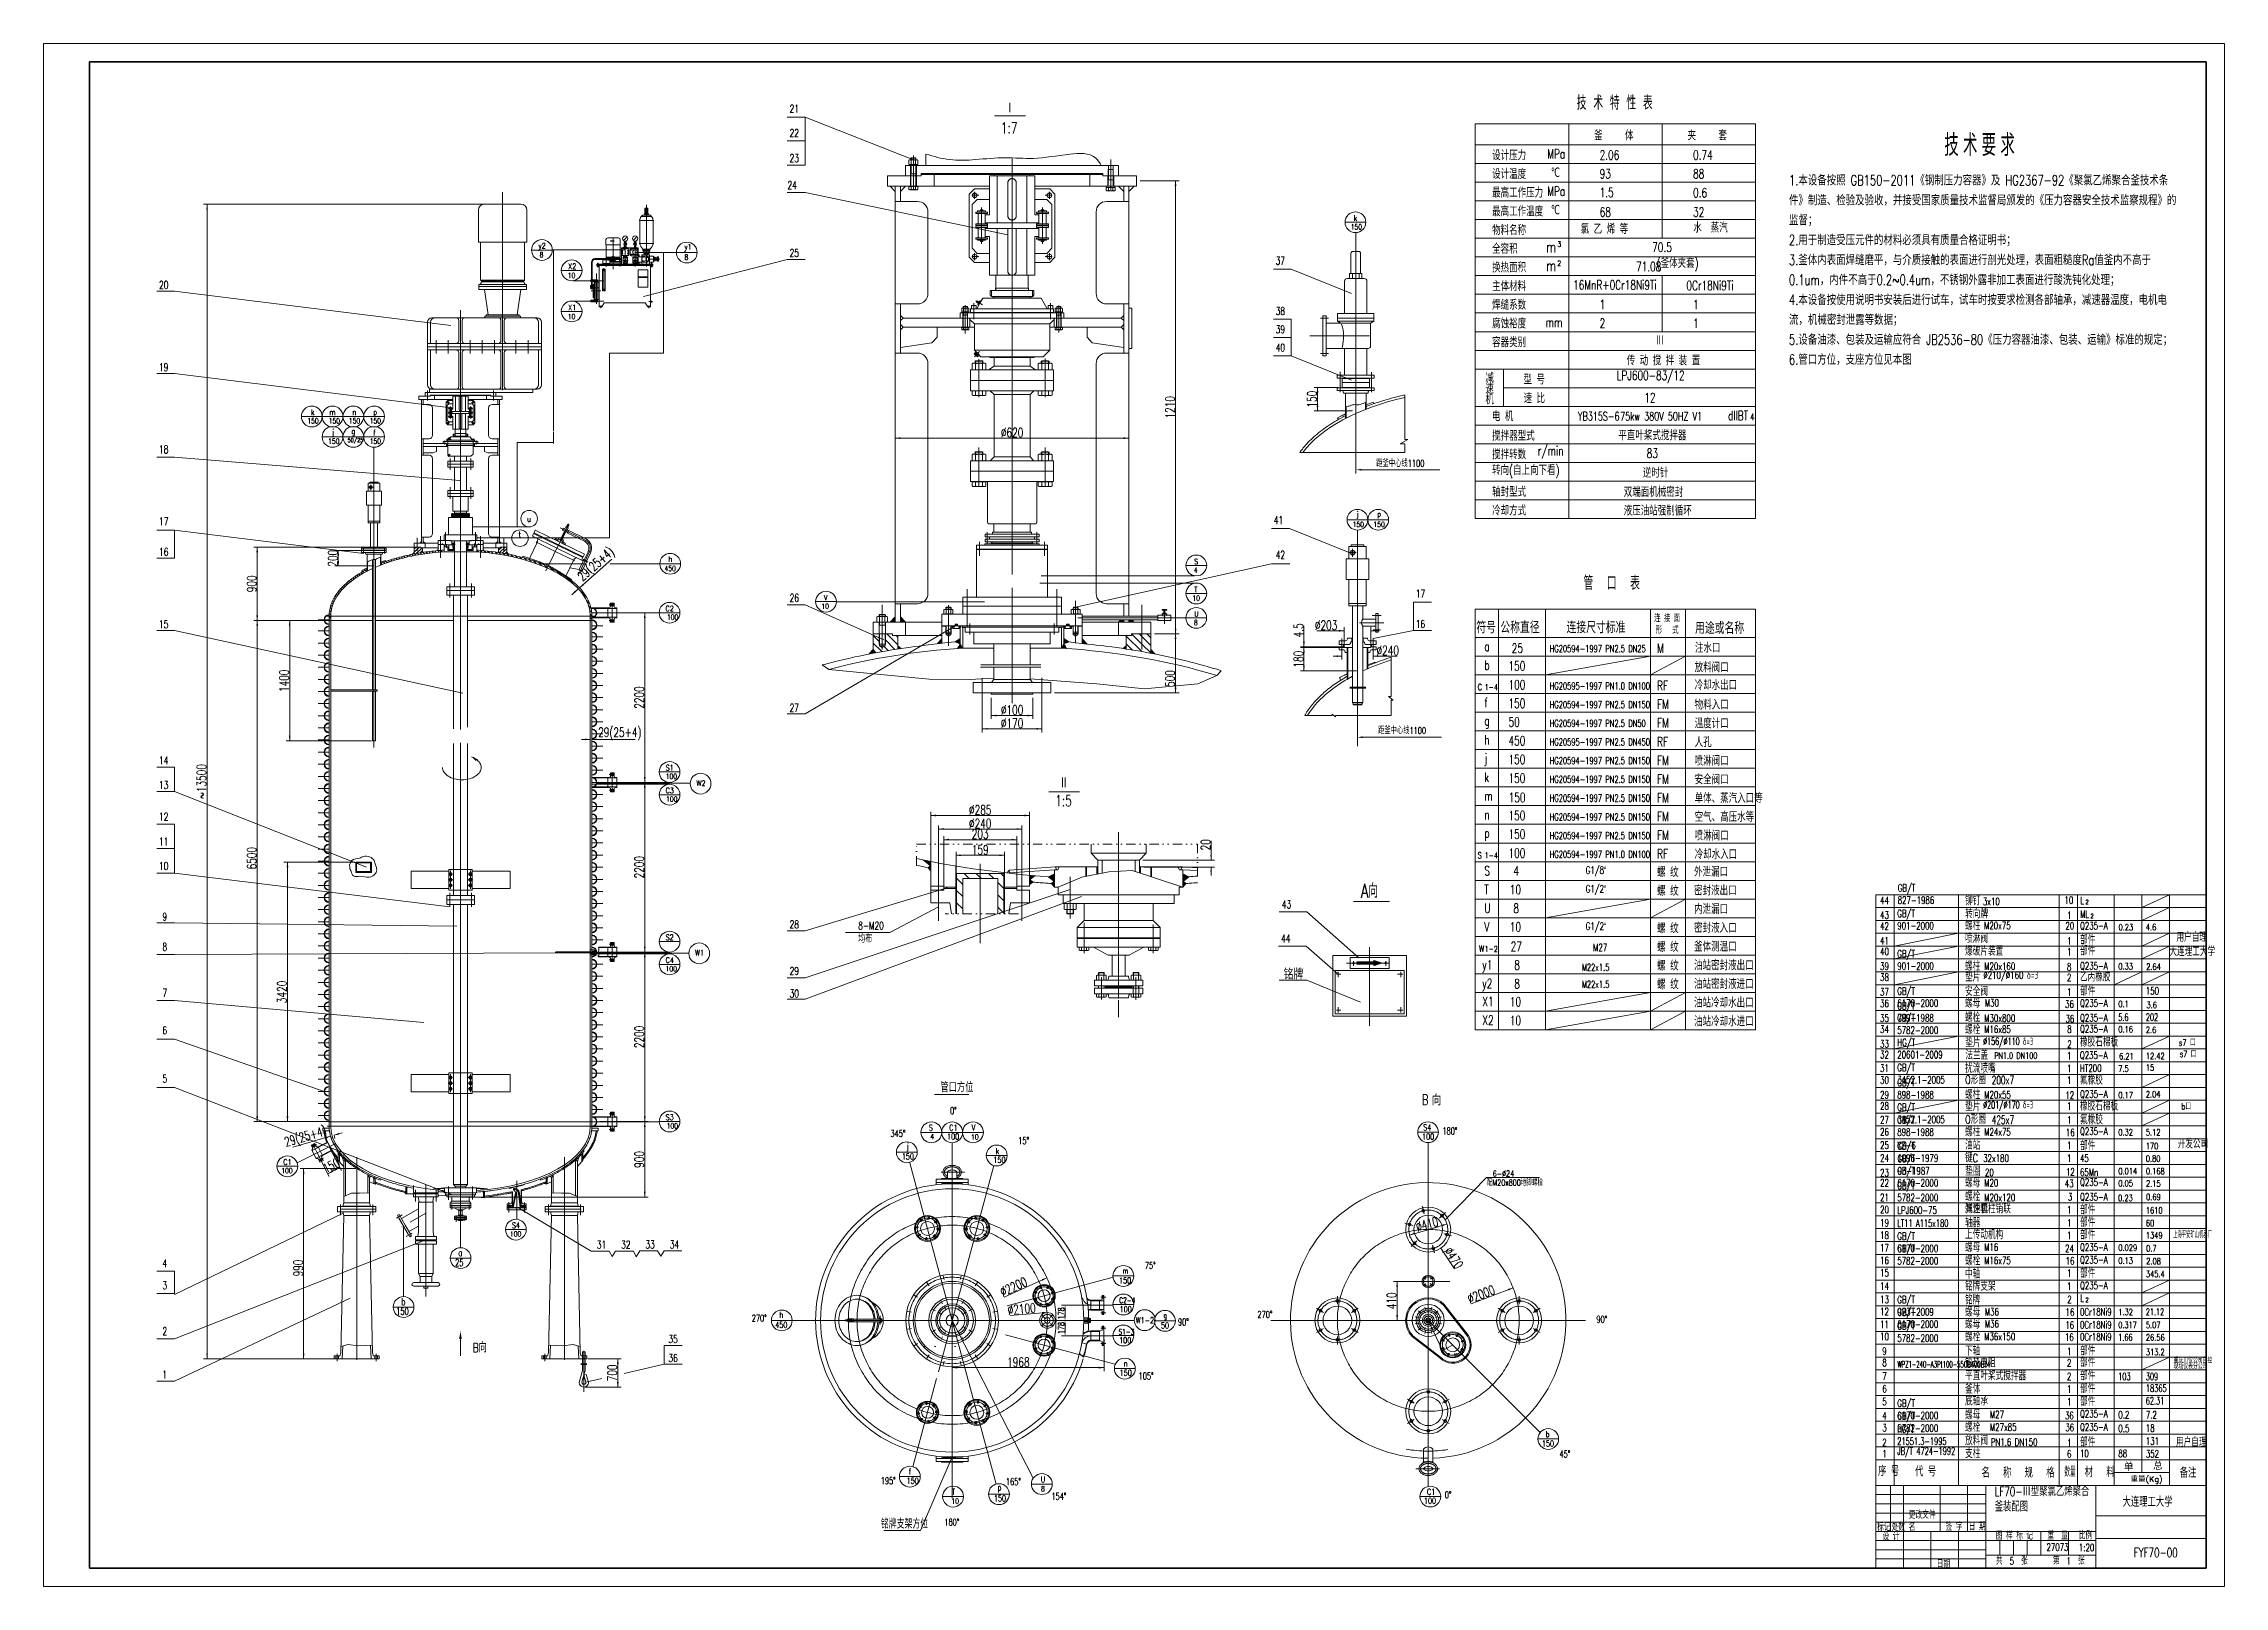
# Model space of a CAD drawing. Header units: millimetres. Extents: x -4 to 1185, y 4 to 845.
import ezdxf

# ---------------------------------------------------------------- set-up
doc = ezdxf.new("R2010")
doc.units = ezdxf.units.MM
doc.header["$LTSCALE"] = 20
doc.header["$PDMODE"] = 34
doc.header["$PDSIZE"] = 10
for name, pattern in [('1BLOCK$0$DASHDOT-M', [25, 20, -2, 1, -2]), ('ACAD_ISO10W100', [18, 12, -3, 0, -3]), ('DASHDOT', [1, 0.5, -0.25, 0, -0.25]), ('DASHDOT-M', [25, 20, -2, 1, -2]), ('DASHDOT-S', [13.5, 10, -1.5, 0.5, -1.5]), ('DIVIDE-M', [27, 20, -2, 0.5, -2, 0.5, -2]), ('DIVIDE-S', [14.5, 10, -1.5, 0, -1.5, 0, -1.5]), ('DIVIDE2', [0.625, 0.25, -0.125, 0, -0.125, 0, -0.125]), ('HIDDEN-M', [4.5, 3, -1.5]), ('LL$0$DASHDOT-M', [25, 20, -2, 1, -2]), ('LL$0$DASHDOT-S', [13.5, 10, -1.5, 0.5, -1.5]), ('YL-1$0$DASHDOT-M', [25, 20, -2, 1, -2]), ('YOU$0$DASHDOT-M', [25, 20, -2, 1, -2]), ('YOU$0$HIDDEN-M', [4.5, 3, -1.5]), ('点画线', [18, 12, -2, 2, -2])]:
    doc.linetypes.add(name, pattern=pattern)
doc.layers.get('0').update_dxf_attribs({"lineweight": 18})
doc.layers.get('DEFPOINTS').update_dxf_attribs({"lineweight": 18})
for name, color, linetype, lineweight in [('A1', 4, 'Continuous', 18), ('CENTER', 1, 'DASHDOT-M', 18), ('DIM_TEXT', 7, 'Continuous', 18), ('LL$0$A1', 7, 'Continuous', 18), ('M1', 7, 'Continuous', 18), ('S1', 7, 'Continuous', 18), ('YL-1$0$A1', 7, 'Continuous', 18), ('YOU$0$A1', 7, 'Continuous', 18), ('中心线', 1, 'ACAD_ISO10W100', 18), ('中心线层', 1, '点画线', 18), ('剖面线层', 4, 'Continuous', 18), ('尺寸线层', 3, 'Continuous', 18), ('粗实线层', 7, 'Continuous', 35), ('细实线层', 7, 'Continuous', 18)]:
    doc.layers.add(name, color=color, linetype=linetype, lineweight=lineweight)
doc.styles.add('HZ', font='romand.shx', dxfattribs={"width": 0.7, "bigfont": 'hz.shx'})
doc.styles.add('ROMANS', font='romans.shx', dxfattribs={"width": 0.7, "bigfont": 'gbcbig.shx'})
doc.styles.add('TitleStyle', font='romand.shx', dxfattribs={"width": 0.7, "bigfont": 'hz.shx'})
doc.dimstyles.get("Standard").update_dxf_attribs({"dimtxt": 9, "dimasz": 2.5, "dimexe": 2, "dimexo": 0.5, "dimgap": 0.7, "dimtad": 1, "dimdec": 3, "dimrnd": 1, "dimdsep": 46, "dimtxsty": 'ROMANS', "dimcen": 0.09, "dimdle": 5, "dimadec": 0, "dimazin": 0, "dimtfac": 1, "dimtdec": 3, "dimtmove": 2, "dimatfit": 3, "dimfxl": 1, "dimtolj": 1, "dimarcsym": 0})

msp = doc.modelspace()

# ---------------------------------------------------------------- texts
at = {"color": 0, "linetype": 'ByBlock', "char_height": 3.7746, "width": 61.903492, "attachment_point": 5, "style": 'HZ'}
for insert in [(735.5366, 616.2648), (736.4882, 470.677)]:
    msp.add_mtext('距釜中心线1100', dxfattribs=dict(at, insert=insert))
at = {"color": 2, "linetype": 'Continuous', "style": 'HZ'}
for s, insert, char_height, width, attachment_point in [('管  口  表', (835.4288, 547.2886), 7.64357, 43.310387, 7), ('符号', (782.344, 523.7156), 6.36964, 12.540234, 8), ('公称直径', (800.7974, 523.7156), 6.36964, 26.083688, 8), ('连接尺寸标准', (842.2233, 523.7156), 6.36964, 40.184485, 8), ('连 接 面', (881.013, 529.8618), 3.82179, 16.830189, 8), ('形   式', (881.013, 523.354), 3.82179, 15.296697, 8), ('用途或名称', (909.6345, 523.354), 6.36964, 32.270203, 8), ('标记', (995.5203, 34.3488), 4.00014, 8.155277, 7), ('处数', (1003.4012, 34.3488), 4.00014, 8.015272, 7), ('更改文件名', (1012.7712, 34.3488), 4.00014, 17.073997, 7), (' 签 字', (1030.9939, 34.6063), 4.00014, 13.625462, 7), (' 日 期', (1043.5556, 34.6793), 4.00014, 13.625462, 7), ('设 计', (998.4884, 29.2565), 4.00014, 10.645361, 7), ('图 样 标 记', (1060.2478, 29.6207), 4.00014, 24.16582, 7), ('重  量', (1088.3817, 29.6718), 4.00014, 13.310452, 7), ('比例', (1105.4814, 29.7663), 4.00014, 7.525255, 7), ('日期', (1028.0134, 14.1937), 4.00014, 7.000238, 7), ('共  5  张', (1060.2932, 15.9235), 4.00014, 29.476, 7), ('第  1  张', (1091.3234, 16.0101), 4.00014, 29.440999, 7)]:
    msp.add_mtext(s, dxfattribs=dict(at, insert=insert, char_height=char_height, width=width, attachment_point=attachment_point))
at = {"color": 7, "linetype": 'Continuous', "attachment_point": 7, "style": 'HZ'}
for s, insert, char_height, width in [('GB/T 827-1986', (1006.7328, 376.2257), 4.000136, 26.501383), ('GB/T 901-2000', (1006.5181, 362.309), 4.000137, 26.073869), ('铆钉', (1043.4749, 375.394), 4.57158, 9.120309), ('转向牌', (1043.5096, 368.3215), 4.57158, 13.760467), ('3x10', (1053.147, 375.5256), 4.00014, 9.600326), ('10', (1097.6769, 376.2753), 4.00014, 4.200144), ('1', (1099.0009, 367.973), 4.0001, 1.200041), ('ML', (1106.1991, 368.5581), 4.00014, 5.100173), ('L ', (1106.2146, 376.1145), 4.00014, 2.400082), ('2', (1109.1135, 375.9609), 2.4001, 1.260043), ('2', (1111.844, 368.3769), 2.4001, 1.260043), ('螺柱  ', (1043.4749, 361.8915), 4.57158, 9.000305), ('喷淋阀', (1043.4749, 354.8195), 4.57158, 13.400455), ('M20x75', (1053.8288, 362.3429), 4.00014, 17.10058), ('20', (1098.1635, 362.2391), 4.00014, 5.100173), ('1', (1099.0009, 353.9746), 4.0001, 1.200041), ('部件', (1106.1284, 354.0588), 4.57158, 9.080308), ('Q235-A', (1106.1284, 361.9235), 4.00014, 16.500564), ('0.23', (1127.1307, 361.7865), 3.42869, 7.457396), ('4.6', (1142.0241, 361.8183), 3.42869, 5.143032), ('用户自理', (1158.6832, 355.4752), 4.57158, 18.28062), ('GB/T 901-2000', (1006.5181, 340.3144), 4.000136, 26.355995), ('爆破片装置', (1043.4749, 347.9441), 4.57158, 23.680804), ('1', (1099.0009, 348.0669), 4.0001, 1.200041), ('部件', (1106.1284, 348.1512), 4.57158, 9.080308), ('大连理工大学', (1154.8391, 347.7305), 4.57158, 29.561003), ('螺柱  ', (1043.4749, 339.719), 4.57158, 9.000305), ('垫片', (1043.4749, 333.8178), 4.57158, 8.800299), ('%%C210/%%C160 δ=3', (1053.4395, 334.0497), 4.000136, 39.204408), ('M20x160', (1053.8905, 340.1703), 4.00014, 19.500667), ('2', (1099.0009, 334.0497), 4.0001, 2.100071), ('8', (1099.0177, 339.8863), 4.0001, 2.100072), ('乙丙橡胶 ', (1106.1284, 333.8788), 4.57158, 18.480627), ('Q235-A', (1106.1284, 340.0153), 4.00014, 16.500564), ('0.33', (1127.0187, 340.3806), 3.42869, 7.200244), ('2.64', (1142.215, 340.2057), 3.42869, 7.714547), ('GB/T 6170-2000', (1006.5181, 320.0275), 4.000137, 28.396365), ('GB/T 799-1988', (1006.5181, 312.0272), 4.000136, 29.400998), ('螺母  ', (1043.4749, 319.6527), 4.57158, 9.000305), ('安全阀', (1043.4749, 325.9266), 4.57158, 13.480457), ('M30', (1054.2457, 320.2838), 4.00014, 8.400285), ('36', (1097.9919, 319.5994), 4.00014, 4.800164), ('1', (1099.0009, 326.0494), 4.0001, 1.200041), ('部件', (1106.1284, 326.1337), 4.57158, 9.080308), ('Q235-A', (1106.1284, 319.7284), 4.00014, 16.500564), ('0.1', (1127.0187, 319.9637), 3.42869, 4.371577), ('3.6', (1142.3581, 319.3564), 3.42869, 4.88588), ('150', (1142.0187, 326.7612), 4.00014, 6.900234), ('GB/T 5782-2000', (1006.5181, 305.3653), 4.000136, 27.353741), ('螺栓', (1043.4142, 311.7852), 4.57158, 9.080308), ('螺栓', (1043.4749, 305.1807), 4.57158, 9.080308), ('M30x800', (1053.8905, 311.8831), 4.00014, 20.100687), ('M16x85', (1053.8905, 305.8367), 4.00014, 16.200554), ('36', (1098.2145, 311.5991), 4.00014, 4.800164), ('8', (1099.1186, 305.9217), 4.0001, 2.100072), ('Q235-A', (1106.1284, 311.7281), 4.00014, 16.500564), ('Q235-A', (1106.1284, 305.6817), 4.00014, 16.500564), ('0.16', (1127.0187, 306.1115), 3.42869, 6.943093), ('{\\W0.65;5.6}', (1127.0187, 312.402), 4.000136, 5.293037), ('2.6', (1142.0187, 305.8192), 3.42869, 5.143032), ('{\\W0.65;202}', (1142.0187, 312.402), 4.000136, 7.521684), ('垫片', (1043.5785, 298.0554), 4.57158, 8.800299), ('{\\W0.64;%%C156/%%C110 δ=3}', (1053.2854, 297.9593), 4.000136, 34.74685), ('2', (1099.1687, 297.7327), 4.0001, 2.100071), ('橡胶石棉板', (1106.1284, 298.3176), 4.57158, 23.760806), ('s7 口', (1160.0114, 298.797), 3.42869, 10.410353), ('GB/T 3452.1-2005', (1006.5181, 278.2889), 4.000137, 30.194377), ('扰流喷嘴', (1043.4749, 284.0603), 4.57158, 18.440626), ('法兰盖', (1043.6103, 291.3124), 4.57158, 13.84047), ('1', (1099.0009, 291.3201), 4.0001, 1.200041), ('1', (1099.0009, 284.5237), 4.0001, 1.200041), ('Q235-A', (1106.0509, 291.3181), 4.00014, 16.50056), ('HT200', (1106.1284, 284.6079), 4.00014, 14.100478), ('7.5', (1127.0187, 284.727), 3.42869, 4.88588), ('6.21', (1127.4169, 291.4541), 3.42869, 6.943093), ('12.42', (1142.0187, 291.5416), 3.42869, 8.043518), ('15', (1142.0187, 285.2875), 3.42869, 3.342971), ('s7 口', (1160.4364, 292.7079), 3.42869, 10.410353), ('GB/T 898-1988', (1006.5181, 270.1106), 4.000137, 26.012189), ('螺柱  ', (1043.4749, 269.6932), 4.57158, 9.000305), ('O形圈', (1043.4749, 277.9183), 4.57158, 12.548997), ('M20x55', (1053.8905, 270.1445), 4.00014, 16.800574), ('{\\W0.64;200x7}', (1058.0032, 277.8394), 4.571584, 14.420081), ('12', (1098.1191, 269.8605), 4.00014, 4.200144), ('1', (1099.0009, 278.0411), 4.0001, 1.200041), ('氟橡胶 ', (1106.1284, 277.6519), 4.57158, 13.920472), ('Q235-A', (1106.1284, 270.1251), 4.00014, 16.50056), ('0.17', (1127.0187, 270.2248), 3.42869, 6.943093), ('2.04', (1142.0187, 270.7162), 3.42869, 7.714547), ('GB/T 3452.1-2005', (1006.5181, 256.6532), 4.000137, 31.765969), ('垫片', (1043.4749, 263.1715), 4.57158, 8.800299), ('{\\W0.64;%%C201/%%C170 δ=3}', (1053.2854, 263.3703), 4.000137, 35.844038), ('1', (1099.0009, 263.886), 4.0001, 1.200041), ('橡胶石棉板', (1106.1284, 263.4967), 4.57158, 23.760806), ('b口', (1161.4321, 264.07), 3.42869, 5.524473), ('GB/T 898-1988', (1006.5181, 249.8312), 4.000137, 26.012189), ('螺柱  ', (1043.4749, 249.4138), 4.57158, 9.000305), ('O形圈', (1043.4749, 256.2826), 4.57158, 12.548997), ('M24x75', (1053.8905, 249.8651), 4.00014, 17.100585), ('{\\W0.64;425x7}', (1058.0032, 256.2037), 4.571584, 14.106601), ('16', (1098.4054, 249.5811), 4.00014, 4.200144), ('1', (1099.0009, 256.4054), 4.0001, 1.200041), ('氟橡胶 ', (1106.1284, 256.0162), 4.57158, 13.920472), ('Q235-A', (1106.1284, 249.8457), 4.00014, 16.50056), ('0.32', (1127.0187, 249.9454), 3.42869, 7.457396), ('5.12', (1142.0187, 249.9454), 3.42869, 6.685941), ('YZ-6', (1006.5181, 242.5752), 4.00014, 11.100377), ('GB/T 1096-1979', (1006.5181, 235.6094), 4.000136, 27.660639), ('GB/T 93-1987', (1006.6205, 228.6504), 4.000137, 23.595145), ('键C', (1043.4749, 235.2813), 4.57158, 7.040239), ('油站', (1043.4749, 242.1534), 4.57158, 8.640293), ('32x180', (1053.3279, 235.5313), 4.00014, 15.60053), ('1', (1099.0009, 242.4876), 4.0001, 1.200041), ('1', (1099.0009, 235.5218), 4.0001, 1.200041), ('部件', (1106.1284, 241.8681), 4.57158, 9.080308), ('45', (1106.1284, 235.5683), 4.00014, 4.800163), ('0.80', (1142.0109, 235.668), 3.42869, 7.714547), ('170', (1141.9685, 242.4958), 3.42869, 6.171638), ('开发公司', (1159.3828, 242.9012), 4.57158, 18.080614), ('GB/T 6170-2000', (1006.5181, 222.0603), 4.000137, 27.52526), ('螺母 ', (1043.4749, 221.6989), 4.57158, 9.000305), ('垫圈 ', (1043.6182, 227.9218), 4.57158, 9.120309), ('M20 ', (1053.8904, 222.0988), 4.00014, 9.600326), (' 20 ', (1052.3984, 227.819), 4.00014, 8.700295), ('12', (1098.4471, 228.0607), 4.00014, 4.200143), ('Q235-A', (1106.1284, 222.0794), 4.00014, 16.50056), ('65Mn ', (1106.1284, 227.9025), 4.00014, 12.00041), ('0.014', (1127.0187, 228.7777), 3.42869, 6.479458), ('0.168', (1142.0187, 228.7777), 3.42869, 9.514609), ('GB/T 5782-2000', (1006.5181, 214.0646), 4.000137, 27.835539), ('螺栓', (1043.491, 214.1813), 4.57158, 9.080308), ('M20x120', (1053.8904, 214.0985), 4.00014, 19.500662), ('43', (1097.8373, 221.763), 4.00014, 4.800163), (' 3', (1097.6074, 214.4634), 4.00014, 4.500153), ('Q235-A', (1106.1284, 214.0791), 4.00014, 16.50056), ('0.23', (1126.8921, 214.1402), 3.42869, 7.457396), ('0.05', (1127.0187, 222.2051), 3.42869, 7.457396), ('2.15', (1142.1036, 222.0627), 3.42869, 6.685941), ('0.69', (1142.1354, 214.7154), 3.42869, 7.714547), ('{\\W0.6;LT11 A115x180}', (1006.5181, 200.1055), 4.000136, 27.772372), ('LPJ600-75', (1006.5181, 207.2295), 4.00014, 24.300825), ('减速机', (1043.4749, 207.5189), 4.57158, 13.800468), ('弹性套柱销联轴器', (1043.4749, 199.8662), 4.57158, 27.563313), ('1', (1099.0009, 207.377), 4.0001, 1.200041), ('1', (1099.0009, 200.2531), 4.0001, 1.200041), ('部件', (1106.1284, 206.949), 4.57158, 9.080308), ('部件', (1106.1284, 200.0823), 4.57158, 9.080308), ('60', (1142.04, 200.4342), 3.42869, 4.371577), ('1610', (1142.0187, 207.374), 3.42869, 7.971699), ('GB/T 6170-2000', (1006.5181, 186.41), 4.000136, 27.663543), ('GB/T 5782-2000', (1006.5181, 179.6285), 4.000136, 28.330822), ('螺母  ', (1043.4749, 186.3928), 4.57158, 9.000305), ('上传动机构', (1043.4749, 193.3714), 4.57158, 23.5608), ('M16 ', (1053.8904, 187.0657), 4.00014, 8.700295), ('24', (1098.0058, 186.3395), 4.00014, 5.100174), ('1', (1099.0009, 193.4088), 4.0001, 1.200041), ('部件', (1106.1284, 193.238), 4.57158, 9.080308), ('Q235-A', (1106.1284, 186.6041), 4.00014, 16.50056), ('0.029', (1127.0187, 187.037), 3.42869, 10.286063), ('1349', (1142.0187, 193.764), 3.42869, 8.486002), ('{\\W0.5;上海平安矿山机器厂}', (1156.9123, 193.9875), 3.610695, 24.327059), ('螺栓', (1043.4749, 179.1861), 4.57158, 9.080308), ('M16x75', (1053.8904, 179.8421), 4.00014, 16.20055), ('16', (1098.2921, 179.5581), 4.00014, 4.200144), ('Q235-A', (1106.1284, 179.8227), 4.00014, 16.50056), ('0.13', (1127.0187, 179.9918), 3.42869, 6.685941), ('0.7', (1142.1672, 186.7256), 3.42869, 5.143032), ('2.08', (1142.2309, 179.7281), 3.42869, 7.714547), ('铭牌支架', (1043.4749, 165.2835), 4.57158, 18.440626), ('中轴', (1043.4749, 171.9469), 4.57158, 8.680295), ('1', (1099.0009, 172.9344), 4.0001, 1.200041), ('1', (1099.0009, 165.7469), 4.0001, 1.200041), ('部件', (1106.1284, 172.3349), 4.57158, 9.080308), ('Q235-A', (1106.1284, 165.8312), 4.00014, 16.50056), ('{\\W0.65;345.4}', (1142.04, 172.667), 3.500119, 9.262814), ('GB/T 923-2009', (1006.5181, 151.784), 4.000136, 25.867828), ('GB/T 6170-2000', (1006.5181, 145.0573), 4.000137, 29.548657), ('铭牌', (1043.4749, 157.7943), 4.57158, 8.960304), ('螺母', (1043.4749, 151.2409), 4.57158, 8.880301), ('M36', (1054.2457, 151.8708), 4.00014, 8.400285), ('16', (1098.2444, 151.6129), 4.00014, 4.200144), ('2', (1099.1986, 158.5732), 4.0001, 2.100072), ('0Cr18Ni9', (1106.1284, 151.7419), 4.00014, 19.500667), ('L ', (1106.2199, 159.2621), 4.00014, 2.400082), ('2', (1109.1188, 159.1085), 2.4001, 1.260043), ('1.32', (1127.0187, 151.9765), 3.42869, 6.685941), ('21.12', (1142.0187, 152.061), 3.50012, 8.925303), ('GB/T 5782-2000', (1006.5181, 137.4649), 4.000136, 29.360984), ('螺母  ', (1043.4749, 144.6825), 4.57158, 9.000305), ('螺栓', (1043.4749, 137.6763), 4.57158, 9.080308), ('M36', (1054.2457, 145.3136), 4.00014, 8.400285), ('16', (1098.1489, 144.6292), 4.00014, 4.200144), ('0Cr18Ni9', (1106.1284, 144.7582), 4.00014, 19.500667), ('{\\W0.65;0.317}', (1127.0187, 144.9935), 3.428688, 8.59621), ('5.07', (1142.0187, 144.9935), 3.42869, 7.457396), ('下轴', (1043.4749, 129.9964), 4.57158, 8.920303), ('M36x150', (1053.8905, 138.3323), 4.00014, 18.900646), ('16', (1097.9104, 138.0483), 4.00014, 4.200144), ('1', (1099.0009, 130.2283), 4.0001, 1.200041), ('部件', (1106.1284, 130.0575), 4.57158, 9.080308), ('0Cr18Ni9', (1106.1284, 138.1773), 4.00014, 19.500667), ('{\\W0.65;1.66}', (1127.0187, 138.0025), 3.750127, 7.051579), ('26.56', (1142.0187, 138.13), 3.42869, 10.028912), ('313.2', (1142.0187, 130.1297), 3.42869, 9.000305), ('铂热电阻', (1043.4749, 123.5011), 4.57158, 18.520628), ('平直叶桨式搅拌器', (1043.4749, 116.5046), 4.57158, 37.961288), ('2', (1099.0009, 123.9645), 4.0001, 2.100071), ('2', (1099.0009, 116.6293), 4.0001, 1.800061), ('部件', (1106.1284, 123.7936), 4.57158, 9.080308), ('部件', (1106.1284, 116.4584), 4.57158, 9.080308), ('{\\W0.65;103}', (1126.9995, 116.5695), 4.000136, 6.40736), ('{\\W0.65;309}', (1142.0187, 116.5403), 4.000136, 7.243103), ('现场仪表分公司', (1157.1515, 122.6135), 2.90047, 20.785512), ('重庆川仪公司自控', (1157.1515, 125.8179), 2.90047, 23.957904), ('釜体', (1043.4749, 109.2115), 4.57158, 9.44032), ('底轴承', (1043.4749, 102.7094), 4.57158, 13.960474), ('1', (1099.0009, 109.7319), 4.0001, 1.200041), ('部件', (1106.1284, 109.561), 4.57158, 9.080308), ('部件', (1106.1284, 102.5397), 4.57158, 9.080308), ('{\\W0.65;62.31}', (1142.0187, 103.3331), 4.000136, 10.028912), ('{\\W0.6;18365}', (1142.0187, 110.1403), 4.000136, 10.800367), ('GB/T 6170-2000', (1006.5181, 95.2705), 4.000137, 28.402482), ('GB/T 5782-2000', (1006.5181, 88.3793), 4.000136, 30.529434), ('螺母  ', (1043.4749, 95.1285), 4.57158, 9.000305), ('M27', (1057.0133, 95.9155), 4.00014, 8.700295), ('36', (1097.9342, 95.2675), 4.00014, 4.800163), ('1', (1099.0009, 102.7105), 4.0001, 1.200041), ('Q235-A', (1106.1284, 95.8658), 4.00014, 16.500564), ('0.2', (1127.0187, 95.6737), 4.00014, 6.000204), ('7.2', (1142.0187, 95.6387), 4.00014, 6.000204), ('{\\W0.57;HG/T 21551.3-1995}', (1006.4992, 81.2547), 4.000136, 29.559575), ('放料阀', (1043.491, 81.1025), 4.57158, 13.56046), ('螺栓  ', (1043.4749, 88.3952), 4.57158, 9.160311), ('M27x85', (1057.0133, 88.9507), 4.00014, 17.10058), ('PN1.6 DN150', (1057.4832, 80.8408), 4.000136, 27.600937), ('36', (1098.1489, 88.7674), 4.00014, 4.800163), ('1', (1099.0009, 80.5158), 4.0001, 1.200041), ('部件', (1106.1284, 80.3449), 4.57158, 9.080308), ('Q235-A', (1106.1284, 88.6212), 4.00014, 16.500564), ('0.5', (1127.0187, 88.2377), 4.00014, 5.700194), ('18', (1142.0187, 88.4461), 4.00014, 4.200144), ('131', (1142.0187, 81.3487), 4.00014, 6.000205), ('用户自理', (1158.4567, 80.1794), 4.57158, 18.28062), ('{\\W0.57;JB/T 4724-1992}', (1006.5181, 74.6068), 4.000136, 29.559575), ('支柱', (1043.4749, 74.0758), 4.57158, 9.080308), ('6', (1099.0009, 74.3525), 4.0001, 2.100071), ('10', (1106.1284, 74.5882), 4.00014, 25.500866), ('88', (1127.0187, 74.5914), 4.00014, 7.200245), ('352', (1142.0187, 74.4512), 4.00014, 10.200349), ('27073', (1087.8633, 23.6035), 4.00014, 13.800469), ('1:20', (1105.5201, 23.3202), 4.00014, 8.100275)]:
    msp.add_mtext(s, dxfattribs=dict(at, insert=insert, char_height=char_height, width=width))
at = {"color": 0, "linetype": 'ByBlock', "char_height": 3.30278, "width": 16.844167, "attachment_point": 5, "rotation": 89.9033738, "style": 'HZ'}
for insert in [(550.6226, 152.9608), (550.6226, 144.969)]:
    msp.add_mtext('178', dxfattribs=dict(at, insert=insert))
at = {"color": 2, "attachment_point": 7, "style": 'HZ'}
for s, insert, char_height, width in [('{\\W1;单}', (1130.0914, 67.1337), 4, 5.65), ('{\\W1;总}', (1146.0296, 67.6295), 4, 4.9), ('序 号', (996.0423, 64.3356), 5, 13.30625), ('代 号', (1016.1953, 64.07), 5, 21.533925), ('名   称   规   格', (1052.4281, 63.4325), 5, 38.782938), ('{\\W0.471468;数量}', (1097.6129, 63.9106), 5, 6.747886), ('材   料', (1108.6633, 63.6981), 5, 20.1875), ('{\\W1.05436;重量(Kg)}', (1133.704, 60.1209), 3, 17.865754), ('备注', (1160.4802, 63.3793), 5, 10.85)]:
    msp.add_mtext(s, dxfattribs=dict(at, insert=insert, char_height=char_height, width=width))
at = {"layer": 'A1', "color": 7, "linetype": 'Continuous', "style": 'HZ'}
for s, insert, char_height, width, attachment_point in [('21', (402.5711, 807.5329), 4.24643, 4.45875, 7), ('22', (402.5711, 794.3416), 4.24643, 5.414196, 7), ('23', (402.5711, 780.6027), 4.24643, 5.095714, 7), ('24', (401.4442, 765.8983), 4.24643, 5.414196, 7), ('25', (402.5711, 728.9416), 4.24643, 5.095714, 7), ('37', (667.5886, 724.6414), 4.24643, 5.414196, 7), ('20', (58.7864, 711.5224), 4.24643, 5.414196, 7), ('38', (667.5886, 697.2697), 4.24643, 5.095714, 7), ('39', (667.5886, 687.3067), 4.24643, 5.414196, 7), ('40', (667.5886, 677.3438), 4.24643, 5.095714, 7), ('19', (58.7864, 666.6507), 4.24643, 4.45875, 7), ('18', (58.7864, 621.8072), 4.24643, 4.45875, 7), ('17', (58.7864, 582.5665), 4.24643, 4.45875, 7), ('41', (666.635, 583.2825), 4.24643, 5.414196, 7), ('16', (58.7864, 565.9908), 4.24643, 4.45875, 7), ('17', (743.9842, 543.2167), 4.24643, 4.45875, 7), ('26', (402.5711, 540.9112), 4.24643, 5.095714, 7), ('15', (58.7864, 526.5222), 4.24643, 4.140268, 7), ('16', (743.9842, 526.641), 4.24643, 4.45875, 7), ('1-4', (781.4633, 492.7863), 3.12113, 5.383941, 7), ('27', (402.5711, 480.9427), 4.24643, 4.140268, 7), ('14', (58.7864, 452.2792), 4.24643, 4.45875, 7), ('13', (58.7864, 438.8341), 4.24643, 4.140268, 7), ('12', (58.7864, 421.5931), 4.24643, 4.45875, 7), ('11', (58.7864, 408.0857), 4.24643, 3.503304, 7), ('10', (58.7864, 394.7653), 4.24643, 4.45875, 7), ('1-4', (781.4633, 401.0635), 3.12113, 5.383941, 7), ('9', (60.609, 367.0694), 4.2464, 2.229375, 7), ('28', (402.5711, 362.8957), 4.24643, 4.777232, 7), ('均布', (439.9251, 354.9646), 4.24643, 8.397313, 7), ('8-M20', (439.9662, 362.257), 4.24643, 25.797054, 7), ('8', (60.609, 350.6753), 4.2464, 2.229375, 7), ('1-2', (781.4633, 350.1063), 3.12113, 5.383941, 7), ('29', (402.5711, 337.5061), 4.24643, 5.095714, 7), ('7', (60.609, 325.6029), 4.2464, 2.229375, 7), ('30', (402.5711, 325.1944), 4.24643, 4.777232, 7), ('6', (60.609, 305.1545), 4.2464, 2.229375, 7), ('HG/T 20601-2009', (1006.5181, 292.0056), 4.000136, 30.694836, 7), ('PN1.0 DN100', (1059.3566, 291.7577), 3.500119, 24.413328, 7), ('5', (60.609, 278.8031), 4.2464, 1.910893, 7), ('配M20x800地脚螺栓', (782.7268, 222.5467), 3.302778, 34.390174, 7), ('6-%%C24', (785.9177, 229.1824), 3.30278, 32.367222, 4), ('31', (297.457, 188.2983), 4.24643, 5.095714, 7), ('32', (310.7322, 188.2983), 4.24643, 5.095714, 7), ('33', (323.9442, 188.393), 4.24643, 5.095714, 7), ('34', (337.2194, 188.393), 4.24643, 5.095714, 7), ('4', (60.609, 178.1743), 4.2464, 2.229375, 7), ('3', (60.609, 166.1803), 4.2464, 1.910893, 7), ('2', (60.609, 141.1261), 4.2464, 2.229375, 7), ('35', (336.4896, 136.842), 4.24643, 5.414196, 7), ('1', (60.609, 117.4045), 4.2464, 1.273929, 7), ('36', (336.4896, 126.4874), 4.24643, 4.45875, 7), ('{\\W0.5;WPZ1-240-A3Pt100-550B400BT4}', (1006.6742, 123.4859), 3.5, 32.125, 7)]:
    msp.add_mtext(s, dxfattribs=dict(at, insert=insert, char_height=char_height, width=width, attachment_point=attachment_point))
at = {"layer": 'A1', "color": 7, "linetype": 'DIVIDE-S', "style": 'HZ'}
for s, insert, char_height, width, attachment_point in [('Ⅰ', (519.952, 810.1528), 6.0394, 7.247238, 4), ('1:7', (517.8227, 799.2046), 6.03937, 24.761397, 4), ('Ⅱ', (549.4289, 442.2549), 6.0394, 7.247238, 4), ('1:5', (547.2996, 432.4562), 6.03937, 24.761397, 4), ('A向', (713.9351, 383.3746), 7.6096, 24.35072, 4), ('B向', (229.8953, 134.2583), 4.95417, 15.853333, 4), ('LF70-Ⅲ型聚氯乙烯聚合釜装配图', (1059.6196, 44.9267), 5, 53.010897, 7), ('大连理工大学', (1129.3106, 47.4869), 5, 34.981461, 7), ('FYF70-00', (1135.4098, 20.1017), 5, 28.013451, 7)]:
    msp.add_mtext(s, dxfattribs=dict(at, insert=insert, char_height=char_height, width=width, attachment_point=attachment_point))
at = {"layer": 'A1', "color": 0, "linetype": 'Continuous', "attachment_point": 8, "style": 'HZ'}
for s, insert, char_height, width in [('44', (999.5433, 376.1145), 4.00014, 5.100173), ('43', (999.5433, 368.1143), 4.00014, 4.800163), ('42', (999.5433, 362.1161), 4.00014, 5.100173), ('41', (999.5433, 354.1158), 4.00014, 4.200143), ('40', (999.5433, 348.2081), 4.00014, 5.100173), ('39', (999.5433, 340.2078), 4.00014, 4.800163), ('38', (999.5433, 334.1909), 4.00014, 4.800163), ('37', (999.5433, 326.1907), 4.00014, 4.800163), ('36', (999.5433, 319.9209), 4.00014, 4.800163), ('35', (999.5433, 311.9207), 4.00014, 4.500153), ('34', (999.5433, 305.8742), 4.00014, 4.800163), ('33', (999.5433, 297.874), 4.00014, 4.500153), ('32', (999.5433, 292.0056), 4.00014, 4.800163), ('31', (999.5433, 284.6649), 4.00014, 3.900132), ('30', (999.5433, 278.1823), 4.00014, 4.800163), ('29', (999.5433, 270.1821), 4.00014, 5.100173), ('28', (999.5433, 264.0272), 4.00014, 5.100173), ('27', (999.5433, 256.5466), 4.00014, 5.100173), ('26', (999.5433, 249.9026), 4.00014, 5.100173), ('25', (999.5433, 242.6288), 4.00014, 4.800163), ('24', (999.5433, 235.663), 4.00014, 5.100173), ('23', (999.5433, 227.6627), 4.00014, 4.800163), ('22', (999.5433, 222.1363), 4.00014, 5.100173), ('21', (999.5433, 214.136), 4.00014, 4.200143), ('20', (999.5433, 207.5183), 4.00014, 5.100173), ('19', (999.5433, 200.3944), 4.00014, 4.200143), ('18', (999.5433, 193.5501), 4.00014, 4.200143), ('17', (999.5433, 186.6611), 4.00014, 4.200143), ('16', (999.5433, 179.8796), 4.00014, 4.200143), ('15', (999.5433, 173.0757), 4.00014, 3.900132), ('14', (999.5433, 165.8881), 4.00014, 4.200143), ('13', (999.5433, 158.4878), 4.00014, 3.900132), ('12', (999.5433, 151.9344), 4.00014, 4.200143), ('11', (999.5433, 144.9508), 4.00014, 3.300112), ('10', (999.5433, 138.3698), 4.00014, 4.200143), ('9', (999.5433, 130.3696), 4.0001, 2.100071), ('8', (999.5433, 124.1057), 4.0001, 2.100071), ('7', (999.5433, 116.7705), 4.0001, 2.100071), ('6', (999.5433, 109.8731), 4.0001, 2.100071), ('5', (999.5433, 102.8518), 4.0001, 1.800061), ('4', (999.5433, 95.1574), 4.0001, 2.100071), ('3', (999.5433, 88.6573), 4.0001, 1.800061), ('2', (999.5433, 80.657), 4.0001, 2.100071), ('1', (999.5433, 74.4937), 4.0001, 1.200041)]:
    msp.add_mtext(s, dxfattribs=dict(at, insert=insert, char_height=char_height, width=width))
at = {"layer": 'M1', "color": 7, "linetype": 'Continuous', "style": 'HZ'}
for s, insert, char_height, width, attachment_point in [('技 术 特 性 表', (831.7174, 809.1233), 7.64357, 59.830056, 7), ('釜     体', (841.187, 792.3939), 5.09571, 27.720686, 7), ('夹     套', (892.1441, 792.3939), 5.09571, 27.408573, 7), ('设计压力', (785.5959, 781.5659), 5.09571, 20.51025, 7), ('MPa', (815.6608, 782.5289), 5.09571, 11.083179, 7), ('2.06', (844.2221, 781.8654), 5.09571, 11.465357, 7), ('0.74', (895.1793, 781.8654), 5.09571, 11.465357, 7), ('设计温度', (785.5959, 771.3745), 5.09571, 20.86695, 7), ('℃', (817.6842, 772.4185), 5.0957, 3.621877, 7), ('93', (844.2221, 771.674), 5.09571, 6.114857, 7), ('88', (895.1793, 771.674), 5.09571, 6.497036, 7), ('最高工作压力', (785.5959, 761.183), 5.09571, 31.122075, 7), ('MPa', (815.6608, 762.146), 5.09571, 11.083179, 7), ('1.5', (844.2221, 761.4826), 5.09571, 10.318821, 7), ('0.6', (895.1793, 761.3396), 5.09571, 6.497036, 7), ('k', (710.1069, 748.5563), 3.0197, 1.358857, 7), ('最高工作温度', (785.5959, 750.9916), 5.09571, 31.478775, 7), ('℃', (817.6842, 752.0356), 5.0957, 3.621877, 7), ('68', (844.2221, 750.7779), 5.09571, 6.497036, 7), ('32', (895.1793, 750.7648), 5.09571, 6.497036, 7), ('150', (708.4675, 743.8411), 2.83095, 4.883393, 7), ('物料名称', (785.5959, 740.8002), 5.09571, 20.733188, 7), ('3', (821.1488, 734.3501), 2.8536, 1.28412, 7), ('氯 乙 烯 等', (833.8717, 741.4133), 5.09571, 30.962834, 7), ('水  蒸汽', (895.2495, 742.0873), 5.09571, 22.930714, 7), ('y2', (265.6136, 732.416), 3.01968, 3.623619, 7), ('8', (266.2531, 728.6984), 2.831, 1.48625, 7), ('y1', (345.209, 731.8567), 3.01968, 2.94419, 7), ('8', (345.2422, 727.3315), 2.831, 1.48625, 7), ('全容积', (785.5959, 730.6087), 5.09571, 15.87315, 7), ('换热面积', (785.5959, 720.4173), 5.09571, 21.134475, 7), ('m', (815.0971, 731.2433), 6.1149, 4.127529, 7), ('2', (821.1488, 723.9563), 2.8536, 1.49814, 7), ('71.08', (864.0989, 721.0539), 5.09571, 9.427071, 7), ('70.5', (872.8876, 731.5823), 5.09571, 11.083179, 7), ('(釜体夹套)', (875.3449, 721.1925), 5.09571, 24.2556, 7), ('10', (281.586, 717.3819), 2.83095, 2.9725, 7), ('X2', (281.8458, 722.1868), 3.01968, 4.076571, 7), ('主体材料', (785.5959, 710.2259), 5.09571, 20.86695, 7), ('m', (815.0971, 721.0519), 6.1149, 4.127529, 7), ('16MnR+0Cr18Ni9Ti', (829.7888, 711.0821), 5.095714, 51.594107, 7), ('0Cr18Ni9Ti', (891.5399, 710.7451), 5.09571, 21.019822, 7), ('X1', (281.8458, 699.7796), 3.01968, 3.397143, 7), ('焊缝系数', (785.5959, 700.0345), 5.09571, 21.0453, 7), ('1', (844.2221, 700.334), 5.0957, 1.528714, 7), ('1', (895.1793, 700.334), 5.0957, 1.528714, 7), ('10', (281.586, 694.9303), 2.83095, 2.9725, 7), ('腐蚀裕度', (785.5959, 689.843), 5.09571, 20.86695, 7), ('mm', (814.8087, 690.6627), 5.09571, 8.02575, 7), ('2', (844.2221, 690.1426), 5.0957, 2.67525, 7), ('1', (895.1793, 690.1426), 5.0957, 1.528714, 7), ('容器类别', (785.5959, 679.6516), 5.09571, 21.089888, 7), ('Ⅲ', (874.6778, 680.7509), 5.0957, 2.8536, 7), ('LPJ600-83/12', (853.5607, 660.0295), 5.095714, 46.243607, 7), ('传 动 搅 拌 装 置', (858.9955, 669.6932), 5.095714, 48.765986, 7), ('机', (781.9353, 648.5354), 5.0957, 4.81545, 7), ('减', (781.9353, 660.1959), 5.0957, 4.592513, 7), ('速', (781.9353, 654.3657), 5.0957, 4.9938, 7), ('速 比', (802.7381, 649.1994), 5.09571, 13.427207, 7), ('型 号', (802.7381, 659.3908), 5.09571, 13.516382, 7), ('12', (868.5631, 649.6001), 5.09571, 9.936643, 7), ('k', (141.6043, 642.6964), 3.0197, 1.358857, 7), ('m', (151.7082, 642.6964), 3.0197, 2.038286, 7), ('n', (164.2519, 642.6964), 3.0197, 1.358857, 7), ('p', (175.5757, 641.8336), 3.0197, 1.358857, 7), ('电 机', (785.4596, 639.3524), 5.09571, 13.20427, 7), ('YB315S-6', (832.3799, 639.757), 4.58614, 24.765172, 7), ('75kw 380V 50HZ V1', (855.3796, 639.7518), 4.586143, 65.696497, 7), ('dIIBT', (914.2224, 639.8226), 5.09571, 12.229714, 7), ('4', (926.3503, 639.8799), 3.567, 1.872675, 7), ('150', (139.596, 638.1161), 2.83095, 4.883393, 7), (' 150', (149.5644, 638.1161), 2.83095, 7.006607, 7), ('j', (153.0919, 630.9298), 3.0197, 1.81181, 7), (' 50/25', (160.2995, 627.1074), 2.26476, 9.342143, 7), ('150', (162.2436, 638.1161), 2.83095, 5.095714, 7), ('g', (163.6985, 631.3672), 3.0197, 1.358857, 7), ('150', (173.5674, 638.1161), 2.83095, 4.883393, 7), ('f', (175.5757, 631.5739), 3.0197, 0.452952, 7), ('搅拌器型式', (785.5959, 628.6945), 5.09571, 26.351213, 7), ('平直叶桨式搅拌器', (854.4295, 628.9274), 5.09571, 53.014538, 7), ('150', (150.9198, 626.9936), 2.83095, 4.883393, 7), ('150', (173.5674, 626.9936), 2.83095, 5.095714, 7), ('搅拌转数', (785.5959, 618.503), 5.09571, 20.86695, 7), ('r/min', (810.5105, 618.9638), 5.09571, 15.287143, 7), ('83', (869.8677, 619.2897), 5.09571, 6.114857, 7), ('转向(自上向下看)', (785.5959, 608.3116), 5.09571, 39.504525, 7), ('逆时针', (867.8012, 608.5446), 5.09571, 15.561038, 7), ('轴封型式', (785.5959, 598.1202), 5.09571, 20.86695, 7), ('双端面机械密封', (857.3648, 598.0272), 5.09571, 36.963038, 7), ('u', (259.4815, 584.4986), 3.0197, 1.358857, 7), ('150', (709.5427, 581.6629), 2.83095, 4.883393, 7), ('j', (711.7, 586.3665), 2.831, 1.698571, 7), ('150', (720.8665, 581.6629), 2.83095, 4.883393, 7), ('p', (723.0238, 586.3665), 2.831, 1.273929, 7), ('冷却方式', (785.5959, 587.9287), 5.09571, 21.357413, 7), ('液压油站强制循环', (857.3648, 587.8358), 5.09571, 42.135188, 7), ('t', (254.8012, 576.1228), 3.0197, 0.679429, 7), ('450', (334.3432, 557.6603), 2.83095, 5.520357, 7), ('h', (336.5439, 562.6169), 3.0197, 1.358857, 7), ('4', (622.9416, 556.744), 2.831, 1.48625, 7), ('S', (623.2334, 561.435), 2.831, 1.48625, 7), ('42', (667.5773, 564.3641), 4.24643, 5.414196, 7), ('T', (623.2334, 546.1526), 2.831, 1.48625, 7), ('C2', (334.9107, 535.7103), 3.01968, 3.850095, 7), ('10', (419.8514, 537.0212), 2.83095, 2.9725, 7), ('V', (421.346, 541.7122), 2.831, 1.698571, 7), ('10', (622.1688, 541.4616), 2.83095, 2.9725, 7), ('U', (623.1983, 532.8315), 2.831, 1.48625, 7), ('100', (335.6874, 531.13), 2.83095, 5.095714, 7), ('8', (623.0292, 528.1405), 2.831, 1.48625, 7), ('a', (781.3737, 514.0044), 5.0957, 2.67525, 7), ('25', (796.2785, 513.0621), 5.09571, 6.114857, 7), ('HG20594-1997 PN2.5 DN25', (816.9752, 513.4543), 3.821786, 55.320349, 7), ('M', (875.5627, 513.1012), 5.0957, 3.439607, 7), ('注水口', (896.1984, 513.0828), 5.09571, 15.51645, 7), ('b', (781.3737, 503.8129), 5.0957, 2.293071, 7), ('150', (794.5649, 503.3614), 5.09571, 8.790107, 7), ('放料阀口', (896.0273, 502.4582), 5.09571, 20.465663, 7), ('c', (777.5428, 492.6892), 5.0957, 2.293071, 7), ('f', (781.3737, 483.4301), 5.0957, 0.764357, 7), ('100', (794.5649, 493.1029), 5.09571, 9.172286, 7), ('150', (794.5649, 482.9785), 5.09571, 9.172286, 7), ('HG20595-1997 PN1.0 DN100', (816.9752, 493.0045), 3.821786, 57.326786, 7), ('RF', (875.5627, 492.6513), 5.09571, 6.114857, 7), ('FM', (875.5627, 482.4599), 5.09571, 6.879214, 7), ('物料入口', (896.0273, 482.0753), 5.09571, 20.242725, 7), ('冷却水出口', (896.0273, 492.7686), 5.09571, 26.128275, 7), ('g', (781.3737, 471.7827), 5.0957, 2.293071, 7), ('50', (794.5649, 472.7871), 5.09571, 6.114857, 7), ('HG20594-1997 PN2.5 DN150', (816.9752, 482.8801), 3.821786, 57.61342, 7), ('HG20594-1997 PN2.5 DN50', (816.9752, 472.6886), 3.821786, 55.320349, 7), ('FM', (875.5627, 472.2685), 5.09571, 6.879214, 7), ('温度计口', (896.0273, 471.8839), 5.09571, 20.465663, 7), ('h', (781.3737, 463.0472), 5.0957, 2.293071, 7), ('450', (794.5649, 462.5957), 5.09571, 9.936643, 7), ('HG20595-1997 PN2.5 DN450', (816.9752, 462.4972), 3.821786, 55.320349, 7), ('RF', (875.5627, 462.077), 5.09571, 6.114857, 7), ('人孔', (896.0273, 461.6925), 5.09571, 10.567238, 7), ('S1', (334.9562, 448.9043), 3.01968, 3.850095, 7), ('j', (781.3737, 451.3999), 5.0957, 3.057429, 7), ('150', (794.5649, 452.4042), 5.09571, 8.790107, 7), ('HG20594-1997 PN2.5 DN150', (816.9752, 452.3058), 3.821786, 57.326786, 7), ('FM', (875.5627, 451.8856), 5.09571, 6.879214, 7), ('喷淋阀口', (896.0273, 451.5011), 5.09571, 20.287313, 7), ('100', (334.981, 444.324), 2.83095, 5.095714, 7), ('W2', (351.8415, 440.474), 3.01968, 4.982476, 7), ('k', (781.3737, 442.6644), 5.0957, 2.293071, 7), ('150', (794.5649, 442.2128), 5.09571, 8.790107, 7), ('HG20594-1997 PN2.5 DN150', (816.9752, 442.1143), 3.821786, 57.326786, 7), ('FM', (875.5627, 441.6942), 5.09571, 6.879214, 7), ('安全阀口', (896.0273, 441.3096), 5.09571, 20.376488, 7), ('C3', (334.9562, 436.5184), 3.01968, 3.850095, 7), ('100', (335.1885, 431.9381), 2.83095, 5.095714, 7), ('m', (781.3737, 432.4729), 5.0957, 3.439607, 7), ('150', (794.6043, 431.6541), 5.09571, 9.172286, 7), ('HG20594-1997 PN2.5 DN150', (816.9752, 431.9229), 3.821786, 57.61342, 7), ('FM', (875.5627, 431.5028), 5.09571, 6.879214, 7), ('单体、蒸汽入口等', (896.0273, 431.1182), 5.09571, 42.27924, 7), ('n', (781.3737, 422.2815), 5.0957, 2.293071, 7), ('150', (794.5649, 421.8299), 5.09571, 9.172286, 7), ('150', (794.5649, 411.6385), 5.09571, 8.790107, 7), ('HG20594-1997 PN2.5 DN150', (816.9752, 421.7315), 3.821786, 57.61342, 7), ('FM', (875.5627, 421.3113), 5.09571, 6.879214, 7), ('FM', (875.5627, 411.1199), 5.09571, 6.879214, 7), ('喷淋阀口', (896.0273, 410.7353), 5.09571, 20.287313, 7), ('空气、高压水等', (896.0273, 420.9268), 5.09571, 37.017915, 7), ('s', (777.5428, 400.9663), 5.0957, 2.293071, 7), ('p', (781.3737, 410.6342), 5.0957, 2.293071, 7), ('100', (794.5649, 401.3801), 5.09571, 9.172286, 7), ('HG20594-1997 PN2.5 DN150', (816.9752, 411.5401), 3.821786, 57.326786, 7), ('HG20594-1997 PN1.0 DN100', (816.9752, 401.2816), 3.821786, 57.61342, 7), ('RF', (875.5627, 400.9285), 5.09571, 6.114857, 7), ('冷却水入口', (896.0273, 400.5439), 5.09571, 26.128275, 7), ('S', (781.3737, 391.7072), 5.0957, 2.67525, 7), ('4', (797.2125, 391.6412), 5.0957, 2.67525, 7), ('G1/8“', (836.6213, 391.2557), 4.01052, 15.488304, 7), ('螺 纹', (875.5627, 390.8041), 5.09571, 13.20427, 7), ('外泄漏口', (895.7133, 390.9921), 5.09571, 20.376488, 7), ('T', (781.3737, 381.5158), 5.0957, 2.67525, 7), ('10', (795.2929, 381.4498), 5.09571, 5.3505, 7), ('G1/2“', (836.6213, 381.0642), 4.01052, 15.488304, 7), ('螺 纹', (875.5627, 380.6126), 5.09571, 13.20427, 7), ('密封液出口', (895.7133, 380.8007), 5.09571, 25.50405, 7), ('43', (670.9646, 373.772), 4.24643, 5.414196, 7), ('U', (781.3737, 371.3244), 5.0957, 2.67525, 7), ('8', (797.2125, 371.2583), 5.0957, 2.67525, 7), ('内泄漏口', (895.7133, 370.6093), 5.09571, 19.841438, 7), ('S2', (334.9562, 356.4265), 3.01968, 3.850095, 7), ('44', (670.6442, 355.1892), 4.24643, 5.414196, 7), ('V', (781.3737, 361.1329), 5.0957, 3.057429, 7), ('10', (795.2929, 361.0669), 5.09571, 5.3505, 7), ('G1/2“', (836.6213, 360.6814), 4.01052, 15.488304, 7), ('螺 纹', (875.5627, 360.2298), 5.09571, 13.20427, 7), ('密封液入口', (895.7133, 360.4179), 5.09571, 25.50405, 7), ('C4', (334.9562, 344.0406), 3.01968, 3.850095, 7), ('W1', (351.089, 348.1401), 3.01968, 4.303048, 7), ('w', (778.1913, 350.1467), 5.0957, 3.821786, 7), ('y1', (780.2492, 338.7323), 5.09571, 4.968321, 7), ('27', (795.7073, 350.4899), 5.09571, 6.497036, 7), ('8', (797.6566, 340.2985), 5.0957, 2.67525, 7), ('M27', (840.6587, 350.4899), 4.01052, 8.722872, 7), ('螺 纹', (875.5627, 350.0383), 5.09571, 13.20427, 7), ('螺 纹', (875.5627, 339.8469), 5.09571, 13.20427, 7), ('釜体测温口', (895.7133, 350.2264), 5.09571, 26.083688, 7), ('油站密封液出口', (895.7133, 340.035), 5.09571, 36.249638, 7), ('100', (334.9269, 339.4603), 2.83095, 5.095714, 7), ('铭牌', (671.8929, 335.0513), 5.89782, 11.559722, 7), ('y2', (780.2492, 328.5409), 5.09571, 6.114857, 7), ('8', (797.6566, 330.1071), 5.0957, 2.67525, 7), ('M22x1.5', (834.5318, 339.6611), 3.82179, 16.338134, 7), ('M22x1.5', (834.5318, 330.4091), 3.82179, 16.338134, 7), ('螺 纹', (875.5627, 329.6555), 5.09571, 13.20427, 7), ('油站密封液进口', (895.7133, 329.8436), 5.09571, 36.427988, 7), ('X1', (780.3388, 320.4775), 5.09571, 5.732679, 7), ('10', (795.2929, 320.3012), 5.09571, 5.3505, 7), ('油站冷却水出口', (895.7133, 319.6521), 5.09571, 36.606338, 7), ('X2', (780.3388, 310.2861), 5.09571, 6.879214, 7), ('10', (795.2929, 310.1098), 5.09571, 5.3505, 7), ('油站冷却水进口', (895.7133, 309.4607), 5.09571, 36.784688, 7), ('管口方位', (484.7871, 273.5277), 4.95417, 20.677453, 7), ('0%%D', (490.0516, 261.5458), 3.7746, 3.963333, 7), ('B', (749.1265, 266.5746), 5.6619, 2.9725, 8), ('向', (752.5634, 266.3694), 5.8978, 4.386502, 7), ('S3', (334.9562, 258.3762), 3.01968, 3.850095, 7), ('100', (335.5163, 253.7959), 2.83095, 5.095714, 7), ('345%%D', (457.5552, 249.1298), 3.7746, 9.059048, 7), ('{\\W0.64;S}', (478.4962, 252.5239), 3.30278, 1.585333, 7), ('4', (479.3014, 247.8684), 2.831, 2.9725, 7), ('100', (488.424, 247.7484), 3.30278, 5.945, 7), ('{\\W0.64;C1}', (489.5908, 252.5239), 3.302778, 3.170667, 7), ('10', (501.4953, 247.7208), 2.83095, 2.9725, 7), ('{\\W0.64;V}', (501.8661, 252.6933), 3.30278, 1.81181, 7), ('100', (747.4078, 247.7053), 3.30278, 5.945, 7), ('S4', (748.032, 252.7161), 3.30278, 4.211042, 7), ('180%%D', (758.496, 250.5474), 3.7746, 8.775952, 7), ('150', (463.7535, 236.8894), 3.30278, 5.697292, 7), ('{\\W0.64;j}', (466.419, 241.469), 3.30278, 1.81181, 7), ('150', (513.6723, 235.019), 3.30278, 5.697292, 7), ('{\\W0.64;k}', (514.9521, 239.8042), 3.30278, 1.358857, 7), ('15%%D', (527.2547, 245.2576), 3.7746, 5.661905, 7), ('100', (125.4042, 229.3732), 2.83095, 5.095714, 7), ('C1', (126.526, 233.9535), 3.01968, 3.170667, 7), ('S4', (251.1746, 199.4387), 3.01968, 3.850095, 7), ('100', (250.0528, 194.8584), 2.83095, 5.095714, 7), ('25', (220.2306, 178.6672), 3.7746, 4.529524, 7), ('a', (221.9776, 184.1053), 3.7746, 1.981667, 7), ('75%%D', (596.2393, 177.2009), 3.7746, 6.511191, 7), ('150', (582.2132, 169.3171), 3.30278, 5.945, 7), ('{\\W0.64;m}', (584.162, 174.6659), 3.01968, 1.863576, 7), ('150', (188.1054, 152.2574), 3.7746, 6.511191, 7), ('b', (190.9139, 157.4306), 3.7746, 1.698571, 7), ('{\\W0.64;C2-4}', (582.2837, 158.6082), 3.019683, 7.454302, 7), ('100', (582.544, 153.5833), 3.30278, 5.945, 7), ('270%%D', (381.9222, 148.4898), 3.7746, 9.625238, 7), ('{\\W0.64;S1-3}', (581.8703, 141.4024), 3.019683, 6.83311, 7), ('{\\W0.64;W1-2}', (591.3386, 147.5644), 3.302778, 8.606095, 7), ('50', (605.0573, 144.7368), 3.30278, 3.963333, 7), ('{\\W0.64;g}', (606.445, 149.3949), 3.01968, 1.242384, 7), ('90%%D', (614.3128, 146.4063), 3.7746, 6.794286, 7), ('270%%D', (657.6581, 150.4928), 3.7746, 9.625238, 7), ('90%%D', (842.4398, 147.7813), 3.7746, 6.794286, 7), ('100', (582.2312, 136.6701), 3.30278, 5.945, 7), ('150', (582.5506, 118.9475), 3.30278, 5.945, 7), ('{\\W0.64;n}', (584.7897, 124.0801), 3.30278, 1.358857, 7), ('105%%D', (592.8657, 116.9488), 3.7746, 8.492857, 7), ('150', (812.7201, 80.3669), 3.30278, 5.697292, 7), ('b', (814.7984, 85.4857), 3.3028, 1.48625, 7), ('45%%D', (822.3232, 74.4359), 3.7746, 6.511191, 7), ('195%%D', (452.2645, 59.8861), 3.7746, 8.492857, 7), ('150', (466.3885, 60.0624), 3.30278, 5.945, 7), ('{\\W0.64;f}', (467.5253, 65.1102), 3.30278, 0.452952, 7), ('165%%D', (520.4859, 59.4061), 3.7746, 8.492857, 7), ('{\\W0.64;U}', (539.4802, 60.8386), 3.30278, 1.585333, 7), ('10', (490.7425, 49.1651), 2.83095, 2.9725, 7), ('{\\W0.64;T}', (491.083, 54.0124), 3.30278, 1.585333, 7), ('150', (513.9621, 50.5105), 3.30278, 5.697292, 7), ('{\\W0.64;p}', (515.9713, 55.3944), 3.30278, 1.358857, 7), ('8', (539.6642, 55.9913), 2.831, 2.9725, 7), ('154%%D', (545.318, 51.3158), 3.7746, 8.492857, 7), ('100', (748.4109, 49.1752), 3.30278, 5.945, 7), ('C1', (750.0447, 54.0581), 3.30278, 3.467917, 7), ('0%%D', (759.7859, 52.1785), 3.7746, 3.963333, 7), ('铭牌支架方位', (452.3643, 35.6283), 4.71825, 29.683715, 7), ('180%%D', (486.9479, 37.2746), 3.7746, 8.775952, 7)]:
    msp.add_mtext(s, dxfattribs=dict(at, insert=insert, char_height=char_height, width=width, attachment_point=attachment_point))
at = {"layer": 'M1', "color": 7, "linetype": 'Continuous', "attachment_point": 7, "rotation": 359.9025818, "style": 'HZ'}
for s, insert, char_height, width in [('450', (394.7347, 145.0583), 3.30278, 6.44884), ('h', (397.0653, 150.4796), 3.3028, 1.494673)]:
    msp.add_mtext(s, dxfattribs=dict(at, insert=insert, char_height=char_height, width=width))

# ---------------------------------------------------------------- blocks, each defined once
blk = doc.blocks.new('JGB-L')
at = {"color": 4, "linetype": 'Continuous'}
for p, q in [((0, 0), (0, -8)), ((10, 0), (10, -8)), ((30, 0), (30, -8)), ((75, 0), (75, -8)), ((90, 0), (90, -8)), ((120, -8), (120, 0))]:
    blk.add_line(p, q, dxfattribs=at)
at = {"color": 7, "linetype": 'Continuous'}
blk.add_line((0, -8), (120, -8), dxfattribs=at)
blk = doc.blocks.new('*X3')
at = {"color": 0, "linetype": 'Continuous'}
for p, q in [((842.5, 562), (842.8, 562.3)), ((842.9, 562), (842.5, 562.3)), ((842.7, 562), (843, 562.3)), ((843, 562), (842.7, 562.3)), ((842.9, 562), (843.2, 562.3)), ((843.2, 562), (842.9, 562.3)), ((843.1, 562), (843.4, 562.3)), ((843.4, 562), (843.1, 562.3)), ((843.2, 562), (843.6, 562.3)), ((843.6, 562), (843.2, 562.3)), ((843.4, 562), (843.7, 562.3)), ((843.7, 562), (843.4, 562.3)), ((843.6, 562), (843.9, 562.3)), ((843.9, 562), (843.6, 562.3)), ((843.8, 562), (844.1, 562.3)), ((844.1, 562), (843.8, 562.3)), ((843.9, 562), (844.3, 562.3)), ((844.3, 562), (844, 562.3)), ((844.1, 562), (844.4, 562.3)), ((844.5, 562), (844.1, 562.3)), ((844.3, 562), (844.6, 562.3)), ((844.6, 562), (844.3, 562.3)), ((844.5, 562), (844.8, 562.3)), ((844.8, 562), (844.5, 562.3)), ((844.7, 562), (845, 562.3)), ((845, 562), (844.7, 562.3)), ((844.8, 562), (845.1, 562.3)), ((845.2, 562), (844.8, 562.3)), ((845, 562), (845.3, 562.3)), ((845.3, 562), (845, 562.3)), ((845.2, 562), (845.5, 562.3)), ((845.5, 562), (845.2, 562.3)), ((845.4, 562), (845.7, 562.3)), ((845.7, 562), (845.4, 562.3)), ((845.5, 562), (845.9, 562.3)), ((845.9, 562), (845.5, 562.3)), ((845.7, 562), (846, 562.3)), ((846, 562), (845.7, 562.3)), ((845.9, 562), (846.2, 562.3)), ((846.2, 562), (845.9, 562.3)), ((846.1, 562), (846.4, 562.3)), ((846.4, 562), (846.1, 562.3)), ((846.2, 562), (846.6, 562.3)), ((846.6, 562), (846.3, 562.3)), ((846.4, 562), (846.7, 562.3)), ((846.7, 562), (846.4, 562.3)), ((846.6, 562), (846.9, 562.3)), ((846.9, 562), (846.6, 562.3)), ((846.8, 562), (847.1, 562.3)), ((847.1, 562), (846.8, 562.3)), ((846.9, 562), (847.3, 562.3)), ((847.1, 562), (847.4, 562.3))]:
    blk.add_line(p, q, dxfattribs=at)
blk = doc.blocks.new('JI9')
at = {"layer": 'S1', "linetype": 'Continuous'}
blk.add_hatch(color=4, dxfattribs=at).paths.add_polyline_path([(8.3, 0), (4.4, -0.6), (4.4, 0.6)], flags=0)
at = {"color": 4, "linetype": 'Continuous'}
for p, q in [((0, -0.2), (0.3, 0.2)), ((0.3, -0.2), (0, 0.2)), ((0, 0), (0.1, 0.2)), ((0.2, -0.2), (0.5, 0.2)), ((0.5, -0.2), (0.2, 0.2)), ((0.2, -0.2), (0, 0))]:
    blk.add_line(p, q, dxfattribs=at)
at = {"layer": 'S1', "color": 4, "linetype": 'Continuous'}
for p, q in [((5.2, 0.2), (0, 0.2)), ((0, -0.2), (0, 0.2)), ((4.9, -0.2), (0, -0.2))]:
    blk.add_line(p, q, dxfattribs=at)
blk.add_blockref('*X3', (-842.4, -562.1), dxfattribs=at)
blk = doc.blocks.new('*X4')
at = {"color": 0, "linetype": 'Continuous'}
for p, q in [((136.6, 552), (136.6, 552)), ((136.6, 552), (136.6, 552)), ((136.8, 552), (136.7, 552)), ((136.8, 552), (136.9, 552.1)), ((136.9, 552), (136.8, 552.1)), ((136.8, 551.9), (136.8, 552)), ((136.8, 551.9), (136.8, 552)), ((136.9, 551.9), (137, 552)), ((137.1, 551.8), (136.9, 552)), ((137, 552), (137.2, 552.2)), ((137.1, 552), (137, 552.1)), ((137, 551.8), (137.2, 552)), ((137.3, 552), (137.1, 552.1)), ((137.3, 551.7), (137.1, 552)), ((137.2, 552), (137.4, 552.3)), ((137.5, 552), (137.2, 552.2)), ((137.2, 551.8), (137.3, 552)), ((137.3, 552), (137.7, 552.3)), ((137.3, 551.8), (137.5, 552)), ((137.6, 551.7), (137.3, 552)), ((137.6, 552), (137.4, 552.2)), ((137.4, 551.7), (137.7, 552)), ((137.5, 552), (138, 552.4)), ((137.8, 552), (137.5, 552.3)), ((137.9, 551.6), (137.5, 552)), ((138, 552), (137.6, 552.3)), ((137.6, 551.7), (137.9, 552)), ((138.1, 551.5), (137.6, 552)), ((137.7, 552), (138.2, 552.5)), ((137.7, 551.6), (138, 552)), ((138.2, 552), (137.8, 552.4)), ((137.8, 551.6), (138.2, 552)), ((138.4, 551.4), (137.8, 552)), ((137.9, 552), (138.5, 552.6)), ((138.3, 552), (137.9, 552.4)), ((138, 552), (138.8, 552.7)), ((138.5, 552), (138, 552.5)), ((138, 551.5), (138.4, 552)), ((138.7, 551.3), (138, 552)), ((138.1, 551.5), (138.6, 552)), ((138.2, 552), (139, 552.8)), ((138.7, 552), (138.2, 552.5)), ((138.2, 551.4), (138.8, 552)), ((138.9, 551.2), (138.2, 552)), ((138.9, 552), (138.3, 552.5)), ((139.2, 551.1), (138.3, 552)), ((138.4, 552), (139.3, 552.9)), ((139, 552), (138.4, 552.6)), ((138.4, 551.4), (138.9, 552)), ((138.5, 551.4), (139.1, 552)), ((139.5, 551), (138.5, 552)), ((138.6, 552), (139.6, 553)), ((139.2, 552), (138.6, 552.6)), ((138.6, 551.3), (139.3, 552)), ((139.4, 552), (138.7, 552.7)), ((139.7, 550.9), (138.7, 552)), ((138.8, 552), (139.8, 553.1)), ((139.6, 552), (138.8, 552.7)), ((138.8, 551.3), (139.5, 552)), ((138.9, 552), (140.1, 553.1)), ((138.9, 551.2), (139.6, 552)), ((140, 550.9), (138.9, 552)), ((139.8, 552), (139, 552.8)), ((139, 551.2), (139.8, 552)), ((140.3, 550.8), (139, 552)), ((139.1, 552), (140.4, 553.2)), ((139.9, 552), (139.1, 552.8)), ((139.1, 551.1), (140, 552)), ((140.1, 552), (139.2, 552.9)), ((140.5, 550.7), (139.2, 552)), ((139.3, 552), (140.6, 553.3)), ((139.3, 551.1), (140.2, 552)), ((140.3, 552), (139.4, 552.9)), ((139.4, 551.1), (140.3, 552)), ((140.8, 550.6), (139.4, 552)), ((139.5, 552), (140.9, 553.4)), ((140.5, 552), (139.5, 552.9)), ((139.5, 551), (140.5, 552)), ((139.6, 552), (141.1, 553.5)), ((140.6, 552), (139.6, 553)), ((141.1, 550.5), (139.6, 552)), ((139.7, 551), (140.7, 552)), ((139.8, 552), (141.4, 553.6)), ((140.8, 552), (139.8, 553)), ((139.8, 550.9), (140.9, 552)), ((141.3, 550.4), (139.8, 552)), ((141, 552), (139.9, 553.1)), ((139.9, 550.9), (141.1, 552)), ((141.6, 550.3), (139.9, 552)), ((140, 552), (141.7, 553.7)), ((141.2, 552), (140, 553.1)), ((140.1, 550.8), (141.2, 552)), ((141.9, 550.2), (140.1, 552)), ((140.2, 552), (141.9, 553.8)), ((141.3, 552), (140.2, 553.2)), ((140.2, 550.8), (141.4, 552)), ((140.3, 552), (142.2, 553.8)), ((141.5, 552), (140.3, 553.2)), ((140.3, 550.7), (141.6, 552)), ((142.1, 550.1), (140.3, 552)), ((141.7, 552), (140.4, 553.3)), ((140.5, 552), (142.5, 553.9)), ((140.5, 550.7), (141.8, 552)), ((142.4, 550.1), (140.5, 552)), ((141.9, 552), (140.6, 553.3)), ((140.6, 550.7), (141.9, 552)), ((142.7, 550), (140.6, 552)), ((140.7, 552), (142.7, 554)), ((142.1, 552), (140.7, 553.3)), ((140.7, 550.6), (142.1, 552)), ((142.2, 552), (140.8, 553.4)), ((142.9, 549.9), (140.8, 552)), ((140.9, 552), (143, 554.1)), ((140.9, 550.6), (142.3, 552)), ((142.4, 552), (141, 553.4)), ((141, 550.5), (142.5, 552)), ((143.2, 549.8), (141, 552)), ((141.1, 552), (143.3, 554.2)), ((142.6, 552), (141.1, 553.5)), ((141.1, 550.5), (142.6, 552)), ((141.2, 552), (143.5, 554.3)), ((142.8, 552), (141.2, 553.5)), ((143.4, 549.7), (141.2, 552)), ((141.3, 550.4), (142.8, 552)), ((143.7, 549.6), (141.3, 552)), ((141.4, 552), (143.8, 554.4)), ((142.9, 552), (141.4, 553.6)), ((141.4, 550.4), (143, 552)), ((143.1, 552), (141.5, 553.6)), ((141.5, 550.3), (143.2, 552)), ((144, 549.5), (141.5, 552)), ((141.6, 552), (144.1, 554.5)), ((143.3, 552), (141.6, 553.7)), ((141.7, 550.3), (143.4, 552)), ((144.2, 549.4), (141.7, 552)), ((141.8, 552), (144.3, 554.6)), ((143.5, 552), (141.8, 553.7)), ((141.8, 550.3), (143.5, 552)), ((141.9, 552), (144.6, 554.6)), ((143.6, 552), (141.9, 553.7)), ((141.9, 550.2), (143.7, 552)), ((144.5, 549.4), (141.9, 552)), ((143.8, 552), (142, 553.8)), ((142.1, 552), (144.9, 554.7)), ((142.1, 550.2), (143.9, 552)), ((144.8, 549.3), (142.1, 552)), ((144, 552), (142.2, 553.8)), ((142.2, 550.1), (144.1, 552)), ((145, 549.2), (142.2, 552)), ((142.3, 552), (145.1, 554.8)), ((144.2, 552), (142.3, 553.9)), ((142.3, 550.1), (144.2, 552)), ((144.4, 552), (142.4, 553.9)), ((145.3, 549.1), (142.4, 552)), ((142.5, 552), (145.4, 554.9)), ((142.5, 550), (144.4, 552)), ((142.6, 552), (145.7, 555)), ((144.5, 552), (142.6, 554)), ((142.6, 550), (144.6, 552)), ((145.6, 549), (142.6, 552)), ((144.7, 552), (142.7, 554)), ((142.7, 549.9), (144.8, 552)), ((142.8, 552), (145.9, 555.1)), ((144.9, 552), (142.8, 554)), ((145.8, 548.9), (142.8, 552)), ((145.1, 552), (142.9, 554.1)), ((142.9, 549.9), (144.9, 552)), ((146.1, 548.8), (142.9, 552)), ((143, 552), (146.2, 555.2)), ((143, 549.9), (145.1, 552)), ((145.2, 552), (143.1, 554.1)), ((143.1, 549.8), (145.3, 552)), ((146.4, 548.7), (143.1, 552)), ((143.2, 552), (146.5, 555.3)), ((145.4, 552), (143.2, 554.2)), ((145.6, 552), (143.3, 554.2)), ((143.3, 549.8), (145.5, 552)), ((146.6, 548.6), (143.3, 552)), ((143.4, 552), (146.7, 555.3)), ((143.4, 549.7), (145.6, 552)), ((143.5, 552), (147, 555.4)), ((145.8, 552), (143.5, 554.3)), ((143.5, 549.7), (145.8, 552)), ((146.9, 548.6), (143.5, 552)), ((145.9, 552), (143.6, 554.3)), ((147.2, 548.5), (143.6, 552)), ((143.7, 552), (147.2, 555.5)), ((146.1, 552), (143.7, 554.4)), ((143.7, 549.6), (146, 552)), ((143.8, 549.6), (146.2, 552)), ((147.4, 548.4), (143.8, 552)), ((143.9, 552), (147.5, 555.6)), ((146.3, 552), (143.9, 554.4)), ((143.9, 549.5), (146.4, 552)), ((146.5, 552), (144, 554.4)), ((147.7, 548.3), (144, 552)), ((144.1, 552), (147.8, 555.7)), ((146.6, 552), (144.1, 554.5)), ((144.1, 549.5), (146.5, 552)), ((144.2, 552), (148, 555.8)), ((144.2, 549.5), (146.7, 552)), ((148, 548.2), (144.2, 552)), ((146.8, 552), (144.3, 554.5)), ((144.3, 549.4), (146.9, 552)), ((144.4, 552), (148.3, 555.9)), ((147, 552), (144.4, 554.6)), ((148.2, 548.1), (144.4, 552)), ((147.2, 552), (144.5, 554.6)), ((144.5, 549.4), (147.1, 552)), ((148.5, 548), (144.5, 552)), ((144.6, 552), (148.6, 556)), ((144.6, 549.3), (147.2, 552)), ((147.4, 552), (144.7, 554.7)), ((144.7, 549.3), (147.4, 552)), ((148.7, 547.9), (144.7, 552)), ((144.8, 552), (148.8, 556.1)), ((147.5, 552), (144.8, 554.7)), ((144.8, 549.2), (147.6, 552)), ((144.9, 552), (149.1, 556.1)), ((147.7, 552), (144.9, 554.8)), ((149, 547.9), (144.9, 552)), ((145, 549.2), (147.8, 552)), ((145.1, 552), (149.4, 556.2)), ((147.9, 552), (145.1, 554.8)), ((145.1, 549.1), (147.9, 552)), ((149.3, 547.8), (145.1, 552)), ((148.1, 552), (145.2, 554.8)), ((145.2, 549.1), (148.1, 552)), ((149.5, 547.7), (145.2, 552)), ((145.3, 552), (149.6, 556.3)), ((148.2, 552), (145.3, 554.9)), ((145.4, 549.1), (148.3, 552)), ((149.8, 547.6), (145.4, 552)), ((145.5, 552), (149.9, 556.4)), ((148.4, 552), (145.5, 554.9)), ((145.5, 549), (148.5, 552)), ((145.6, 552), (150.2, 556.5)), ((148.6, 552), (145.6, 555)), ((145.6, 549), (148.7, 552)), ((150.1, 547.5), (145.6, 552)), ((148.8, 552), (145.7, 555)), ((145.8, 552), (150.4, 556.6)), ((145.8, 548.9), (148.8, 552)), ((150.3, 547.4), (145.8, 552)), ((148.9, 552), (145.9, 555.1)), ((145.9, 548.9), (149, 552)), ((150.6, 547.3), (145.9, 552)), ((146, 552), (150.7, 556.7)), ((149.1, 552), (146, 555.1)), ((146, 548.8), (149.2, 552)), ((149.3, 552), (146.1, 555.2)), ((150.9, 547.2), (146.1, 552)), ((146.2, 552), (151, 556.8)), ((146.2, 548.8), (149.4, 552)), ((149.5, 552), (146.3, 555.2)), ((146.3, 548.8), (149.5, 552)), ((151.1, 547.1), (146.3, 552)), ((146.4, 552), (151.2, 556.9)), ((149.7, 552), (146.4, 555.2)), ((146.4, 548.7), (149.7, 552)), ((146.5, 552), (151.5, 556.9)), ((149.8, 552), (146.5, 555.3)), ((151.4, 547.1), (146.5, 552)), ((146.6, 548.7), (149.9, 552)), ((151.6, 547), (146.6, 552)), ((146.7, 552), (151.6, 556.9)), ((150, 552), (146.7, 555.3)), ((146.7, 548.6), (150.1, 552)), ((150.2, 552), (146.8, 555.4)), ((146.8, 548.6), (150.2, 552)), ((151.6, 547.2), (146.8, 552)), ((146.9, 552), (151.6, 556.7)), ((150.4, 552), (146.9, 555.4)), ((147, 548.5), (150.4, 552)), ((151.6, 547.4), (147, 552)), ((147.1, 552), (151.6, 556.5)), ((150.5, 552), (147.1, 555.5)), ((147.1, 548.5), (150.6, 552)), ((147.2, 552), (151.6, 556.4)), ((150.7, 552), (147.2, 555.5)), ((147.2, 548.4), (150.8, 552)), ((151.6, 547.5), (147.2, 552)), ((150.9, 552), (147.3, 555.6)), ((147.4, 552), (151.6, 556.2)), ((147.4, 548.4), (151, 552)), ((151.6, 547.7), (147.4, 552)), ((151.1, 552), (147.5, 555.6)), ((147.5, 548.4), (151.1, 552)), ((151.6, 547.9), (147.5, 552)), ((147.6, 552), (151.6, 556)), ((151.2, 552), (147.6, 555.6)), ((147.6, 548.3), (151.3, 552)), ((151.4, 552), (147.7, 555.7)), ((151.6, 548.1), (147.7, 552)), ((147.8, 552), (151.6, 555.8)), ((147.8, 548.3), (151.5, 552)), ((147.9, 552), (151.6, 555.7)), ((151.6, 552), (147.9, 555.7)), ((147.9, 548.2), (151.7, 552)), ((151.6, 548.3), (147.9, 552)), ((151.8, 552), (148, 555.8)), ((148, 548.2), (151.8, 552)), ((152, 552), (148.1, 555.8)), ((148.1, 552), (151.6, 555.5)), ((151.6, 548.4), (148.1, 552)), ((148.2, 548.1), (152, 552)), ((151.6, 548.6), (148.2, 552)), ((152.1, 552), (148.3, 555.9)), ((148.3, 552), (151.6, 555.3)), ((148.3, 548.1), (152.2, 552)), ((152.3, 552), (148.4, 555.9)), ((148.4, 548), (152.4, 552)), ((151.6, 548.8), (148.4, 552)), ((152.5, 552), (148.5, 555.9)), ((148.5, 552), (151.6, 555.1)), ((152.7, 552), (148.6, 556)), ((148.6, 548), (152.5, 552)), ((151.6, 549), (148.6, 552)), ((148.7, 552), (151.6, 554.9)), ((148.7, 548), (152.7, 552)), ((152.8, 552), (148.8, 556)), ((148.8, 552), (151.6, 554.8)), ((148.8, 547.9), (152.9, 552)), ((151.6, 549.1), (148.8, 552)), ((153, 552), (148.9, 556.1)), ((151.6, 549.3), (148.9, 552)), ((153.2, 552), (149, 556.1)), ((149, 552), (151.6, 554.6)), ((149, 547.9), (153.1, 552)), ((149.1, 547.8), (153.3, 552)), ((151.6, 549.5), (149.1, 552)), ((153.4, 552), (149.2, 556.2)), ((149.2, 552), (151.7, 554.5)), ((149.2, 547.8), (153.4, 552)), ((153.5, 552), (149.3, 556.2)), ((151.8, 549.5), (149.3, 552)), ((153.7, 552), (149.4, 556.3)), ((149.4, 552), (151.9, 554.5)), ((149.4, 547.7), (153.6, 552)), ((149.5, 552), (152, 554.5)), ((149.5, 547.7), (153.8, 552)), ((152, 549.5), (149.5, 552)), ((153.9, 552), (149.6, 556.3)), ((149.6, 547.6), (154, 552)), ((154.1, 552), (149.7, 556.3)), ((149.7, 552), (152.2, 554.5)), ((152.2, 549.5), (149.7, 552)), ((151.6, 554.6), (149.8, 556.4)), ((152.3, 549.5), (149.8, 552)), ((149.8, 547.6), (151.6, 549.5)), ((149.9, 552), (152.4, 554.5)), ((149.9, 547.6), (151.6, 549.3)), ((151.6, 554.8), (150, 556.4)), ((152.5, 549.5), (150, 552)), ((150, 547.5), (151.6, 549.1)), ((151.6, 555), (150.1, 556.5)), ((150.1, 552), (152.6, 554.5)), ((151.6, 555.1), (150.2, 556.5)), ((150.2, 552), (152.7, 554.5)), ((152.7, 549.5), (150.2, 552)), ((150.2, 547.5), (151.6, 548.9)), ((150.3, 547.4), (151.6, 548.8)), ((151.6, 555.3), (150.4, 556.6)), ((150.4, 552), (152.9, 554.5)), ((152.9, 549.5), (150.4, 552)), ((150.4, 547.4), (151.6, 548.6)), ((151.6, 555.5), (150.5, 556.6)), ((153, 549.5), (150.5, 552)), ((151.6, 555.7), (150.6, 556.7)), ((150.6, 552), (153.1, 554.5)), ((150.6, 547.3), (151.6, 548.4)), ((153.2, 549.5), (150.7, 552)), ((150.7, 547.3), (151.6, 548.2)), ((151.6, 555.9), (150.8, 556.7)), ((150.8, 552), (153.3, 554.5)), ((150.8, 547.2), (151.6, 548.1)), ((151.6, 556), (150.9, 556.7)), ((153.4, 549.5), (150.9, 552)), ((150.9, 547.2), (151.6, 547.9)), ((151.6, 556.2), (151, 556.8)), ((151, 552), (153.5, 554.5)), ((151.1, 552), (153.6, 554.5)), ((153.6, 549.5), (151.1, 552)), ((151.1, 547.2), (151.6, 547.7)), ((151.6, 556.4), (151.2, 556.8)), ((153.7, 549.5), (151.2, 552)), ((151.2, 547.1), (151.6, 547.5)), ((151.6, 556.6), (151.3, 556.9)), ((151.3, 552), (153.8, 554.5)), ((151.3, 547.1), (151.6, 547.3)), ((151.6, 556.7), (151.4, 556.9)), ((153.9, 549.5), (151.4, 552)), ((151.5, 552), (154, 554.5)), ((151.5, 547), (151.6, 547.2)), ((151.6, 556.9), (151.6, 557)), ((151.6, 549.5), (154.1, 552)), ((154.1, 549.5), (151.6, 552)), ((151.6, 547), (151.6, 547)), ((151.7, 552), (154.2, 554.5)), ((151.8, 552), (154.3, 554.5)), ((154.3, 552), (151.8, 554.5)), ((151.8, 549.5), (154.3, 552)), ((154.3, 549.5), (151.8, 552)), ((154.4, 552), (151.9, 554.5)), ((152, 552), (154.5, 554.5)), ((152, 549.5), (154.5, 552)), ((154.5, 549.5), (152, 552)), ((154.6, 552), (152.1, 554.5)), ((154.6, 549.5), (152.1, 552)), ((152.2, 552), (154.7, 554.5)), ((152.2, 549.5), (154.7, 552)), ((154.8, 552), (152.3, 554.5)), ((152.3, 549.5), (154.8, 552)), ((154.8, 549.5), (152.3, 552)), ((152.4, 552), (154.9, 554.5)), ((152.5, 552), (155, 554.5)), ((155, 552), (152.5, 554.5)), ((152.5, 549.5), (155, 552)), ((155, 549.5), (152.5, 552)), ((155.1, 552), (152.6, 554.5)), ((152.7, 552), (155.2, 554.5)), ((152.7, 549.5), (155.2, 552)), ((155.2, 549.5), (152.7, 552)), ((155.3, 552), (152.8, 554.5)), ((155.3, 549.5), (152.8, 552)), ((152.9, 552), (155.4, 554.5)), ((152.9, 549.5), (155.4, 552)), ((155.5, 552), (153, 554.5)), ((153, 549.5), (155.5, 552)), ((155.5, 549.5), (153, 552)), ((153.1, 552), (155.6, 554.5)), ((155.7, 552), (153.2, 554.5)), ((153.2, 549.5), (155.7, 552)), ((155.7, 549.5), (153.2, 552)), ((153.3, 552), (155.8, 554.5)), ((155.8, 552), (153.3, 554.5)), ((153.4, 552), (155.9, 554.5)), ((153.4, 549.5), (155.9, 552)), ((155.9, 549.5), (153.4, 552)), ((156, 552), (153.5, 554.5)), ((156, 549.5), (153.5, 552)), ((153.6, 552), (156.1, 554.5)), ((153.6, 549.5), (156.1, 552)), ((156.2, 552), (153.7, 554.5)), ((156.2, 549.5), (153.7, 552)), ((153.8, 552), (156.3, 554.5)), ((153.8, 549.5), (156.3, 552)), ((156.4, 552), (153.9, 554.5)), ((153.9, 549.5), (156.4, 552)), ((156.4, 549.5), (153.9, 552)), ((154, 552), (156.5, 554.5)), ((156.5, 552), (154, 554.5)), ((154.1, 552), (156.6, 554.5)), ((154.1, 549.5), (156.6, 552)), ((156.6, 549.5), (154.1, 552)), ((156.7, 552), (154.2, 554.5)), ((154.3, 552), (156.8, 554.5)), ((154.3, 549.5), (156.8, 552)), ((156.8, 549.5), (154.3, 552)), ((156.9, 552), (154.4, 554.5)), ((156.9, 549.5), (154.4, 552)), ((154.5, 552), (157, 554.5)), ((154.5, 549.5), (157, 552)), ((157.1, 552), (154.6, 554.5)), ((154.6, 549.5), (157.1, 552)), ((157.1, 549.5), (154.6, 552)), ((154.7, 552), (157.2, 554.5)), ((154.8, 552), (157.3, 554.5)), ((157.3, 552), (154.8, 554.5)), ((154.8, 549.5), (157.3, 552)), ((157.3, 549.5), (154.8, 552)), ((157.4, 552), (154.9, 554.5)), ((155, 552), (157.5, 554.5)), ((155, 549.5), (157.5, 552)), ((157.5, 549.5), (155, 552)), ((157.6, 552), (155.1, 554.5)), ((157.6, 549.5), (155.1, 552)), ((155.2, 552), (157.7, 554.5)), ((155.2, 549.5), (157.7, 552)), ((157.8, 552), (155.3, 554.5)), ((155.3, 549.5), (157.8, 552)), ((157.8, 549.5), (155.3, 552)), ((155.4, 552), (157.9, 554.5)), ((155.5, 552), (158, 554.5)), ((158, 552), (155.5, 554.5)), ((155.5, 549.5), (158, 552)), ((158, 549.5), (155.5, 552)), ((158.1, 552), (155.6, 554.5)), ((155.7, 552), (158.2, 554.5)), ((155.7, 549.5), (158.2, 552)), ((158.2, 549.5), (155.7, 552)), ((158.3, 552), (155.8, 554.5)), ((158.3, 549.5), (155.8, 552)), ((155.9, 552), (158.4, 554.5)), ((155.9, 549.5), (158.4, 552)), ((158.5, 552), (156, 554.5)), ((158.5, 549.5), (156, 552)), ((156.1, 552), (158.6, 554.5)), ((156.1, 549.5), (158.6, 552)), ((158.7, 552), (156.2, 554.5)), ((156.2, 549.5), (158.7, 552)), ((158.7, 549.5), (156.2, 552)), ((156.3, 552), (158.8, 554.5)), ((158.8, 552), (156.3, 554.5)), ((156.4, 552), (158.9, 554.5)), ((156.4, 549.5), (158.9, 552)), ((158.9, 549.5), (156.4, 552)), ((159, 552), (156.5, 554.5)), ((159, 549.5), (156.5, 552)), ((156.6, 552), (159.1, 554.5)), ((156.6, 549.5), (159.1, 552)), ((159.2, 552), (156.7, 554.5)), ((159.2, 549.5), (156.7, 552)), ((156.8, 552), (159.3, 554.5)), ((156.8, 549.5), (159.3, 552)), ((159.4, 552), (156.9, 554.5)), ((156.9, 549.5), (159.4, 552)), ((159.4, 549.5), (156.9, 552)), ((157, 552), (159.5, 554.5)), ((157.1, 552), (159.6, 554.5)), ((159.6, 552), (157.1, 554.5)), ((157.1, 549.5), (159.6, 552)), ((159.6, 549.5), (157.1, 552)), ((159.7, 552), (157.2, 554.5)), ((157.3, 552), (159.8, 554.5)), ((157.3, 549.5), (159.8, 552)), ((159.8, 549.5), (157.3, 552)), ((159.9, 552), (157.4, 554.5)), ((159.9, 549.5), (157.4, 552)), ((157.5, 552), (160, 554.5)), ((157.5, 549.5), (160, 552)), ((160.1, 552), (157.6, 554.5)), ((157.6, 549.5), (160.1, 552)), ((160.1, 549.5), (157.6, 552)), ((157.7, 552), (160.2, 554.5)), ((157.8, 552), (160.3, 554.5)), ((160.3, 552), (157.8, 554.5)), ((157.8, 549.5), (160.3, 552)), ((160.3, 549.5), (157.8, 552)), ((160.4, 552), (157.9, 554.5)), ((158, 552), (160.5, 554.5)), ((158, 549.5), (160.5, 552)), ((160.5, 549.5), (158, 552)), ((160.6, 552), (158.1, 554.5)), ((160.6, 549.5), (158.1, 552)), ((158.2, 552), (160.7, 554.5)), ((158.2, 549.5), (160.7, 552)), ((160.8, 552), (158.3, 554.5)), ((160.8, 549.5), (158.3, 552)), ((158.4, 552), (160.9, 554.5)), ((158.4, 549.5), (160.9, 552)), ((161, 552), (158.5, 554.5)), ((158.5, 549.5), (161, 552)), ((161, 549.5), (158.5, 552)), ((158.6, 552), (161.1, 554.5)), ((161.1, 552), (158.6, 554.5)), ((158.7, 552), (161.2, 554.5)), ((158.7, 549.5), (161.2, 552)), ((161.2, 549.5), (158.7, 552)), ((161.3, 552), (158.8, 554.5)), ((161.3, 549.5), (158.8, 552)), ((158.9, 552), (161.4, 554.5)), ((158.9, 549.5), (161.4, 552)), ((161.5, 552), (159, 554.5)), ((161.5, 549.5), (159, 552)), ((159.1, 552), (161.6, 554.5)), ((159.1, 549.5), (161.6, 552)), ((161.7, 552), (159.2, 554.5)), ((159.2, 549.5), (161.7, 552)), ((161.7, 549.5), (159.2, 552)), ((159.3, 552), (161.8, 554.5)), ((159.4, 552), (161.9, 554.5)), ((161.9, 552), (159.4, 554.5)), ((159.4, 549.5), (161.9, 552)), ((161.9, 549.5), (159.4, 552)), ((162, 552), (159.5, 554.5)), ((159.6, 552), (162.1, 554.5)), ((159.6, 549.5), (162.1, 552)), ((162.1, 549.5), (159.6, 552)), ((162.2, 552), (159.7, 554.5)), ((162.2, 549.5), (159.7, 552)), ((159.8, 552), (162.3, 554.5)), ((159.8, 549.5), (162.3, 552)), ((162.4, 552), (159.9, 554.5)), ((159.9, 549.5), (162.4, 552)), ((162.4, 549.5), (159.9, 552)), ((160, 552), (162.5, 554.5)), ((160.1, 552), (162.6, 554.5)), ((162.6, 552), (160.1, 554.5)), ((160.1, 549.5), (162.6, 552)), ((162.6, 549.5), (160.1, 552)), ((162.7, 552), (160.2, 554.5)), ((160.3, 552), (162.8, 554.5)), ((160.3, 549.5), (162.8, 552)), ((162.8, 549.5), (160.3, 552)), ((162.9, 552), (160.4, 554.5)), ((162.9, 549.5), (160.4, 552)), ((160.5, 552), (163, 554.5)), ((160.5, 549.5), (163, 552)), ((163.1, 552), (160.6, 554.5)), ((160.6, 549.5), (163.1, 552)), ((163.1, 549.5), (160.6, 552)), ((160.7, 552), (163.2, 554.5)), ((163.3, 552), (160.8, 554.5)), ((160.8, 549.5), (163.3, 552)), ((163.3, 549.5), (160.8, 552)), ((160.9, 552), (163.4, 554.5)), ((163.4, 552), (160.9, 554.5)), ((161, 552), (163.5, 554.5)), ((161, 549.5), (163.5, 552)), ((163.5, 549.5), (161, 552)), ((163.6, 552), (161.1, 554.5)), ((163.6, 549.5), (161.1, 552)), ((161.2, 552), (163.7, 554.5)), ((161.2, 549.5), (163.7, 552)), ((163.8, 552), (161.3, 554.5)), ((163.8, 549.5), (161.3, 552)), ((161.4, 552), (163.9, 554.5)), ((161.4, 549.5), (163.9, 552)), ((164, 552), (161.5, 554.5)), ((161.5, 549.5), (164, 552)), ((164, 549.5), (161.5, 552)), ((161.6, 552), (164.1, 554.5)), ((161.7, 552), (164.2, 554.5)), ((164.2, 552), (161.7, 554.5)), ((161.7, 549.5), (164.2, 552)), ((164.2, 549.5), (161.7, 552)), ((164.3, 552), (161.8, 554.5)), ((161.9, 552), (164.4, 554.5)), ((161.9, 549.5), (164.4, 552)), ((164.4, 549.5), (161.9, 552)), ((164.5, 552), (162, 554.5)), ((164.5, 549.5), (162, 552)), ((162.1, 552), (164.6, 554.5)), ((162.1, 549.5), (164.6, 552)), ((164.7, 552), (162.2, 554.5)), ((162.2, 549.5), (164.7, 552)), ((164.7, 549.5), (162.2, 552)), ((162.3, 552), (164.8, 554.5)), ((162.4, 552), (164.9, 554.5)), ((164.9, 552), (162.4, 554.5)), ((162.4, 549.5), (164.9, 552)), ((164.9, 549.5), (162.4, 552)), ((165, 552), (162.5, 554.5)), ((162.6, 552), (165.1, 554.5)), ((162.6, 549.5), (165.1, 552)), ((165.1, 549.5), (162.6, 552)), ((165.2, 552), (162.7, 554.5)), ((165.2, 549.5), (162.7, 552)), ((162.8, 552), (165.3, 554.5)), ((162.8, 549.5), (165.3, 552)), ((165.4, 552), (162.9, 554.5)), ((162.9, 549.5), (165.4, 552)), ((165.4, 549.5), (162.9, 552)), ((163, 552), (165.5, 554.5)), ((163.1, 552), (165.6, 554.5)), ((165.6, 552), (163.1, 554.5)), ((163.1, 549.5), (165.6, 552)), ((165.6, 549.5), (163.1, 552)), ((165.7, 552), (163.2, 554.5)), ((163.3, 552), (165.8, 554.5)), ((163.3, 549.5), (165.8, 552)), ((165.8, 549.5), (163.3, 552)), ((165.9, 552), (163.4, 554.5)), ((165.9, 549.5), (163.4, 552)), ((163.5, 552), (166, 554.5)), ((163.5, 549.5), (166, 552)), ((166.1, 552), (163.6, 554.5)), ((166.1, 549.5), (163.6, 552)), ((163.7, 552), (166.2, 554.5)), ((163.7, 549.5), (166.2, 552)), ((166.3, 552), (163.8, 554.5)), ((163.8, 549.5), (166.3, 552)), ((166.3, 549.5), (163.8, 552)), ((163.9, 552), (166.4, 554.5)), ((166.4, 552), (163.9, 554.5)), ((164, 552), (166.5, 554.5)), ((164, 549.5), (166.5, 552)), ((166.5, 549.5), (164, 552)), ((166.6, 552), (164.1, 554.5)), ((164.2, 552), (166.7, 554.5)), ((164.2, 549.5), (166.7, 552)), ((166.7, 549.5), (164.2, 552)), ((166.8, 552), (164.3, 554.5)), ((166.8, 549.5), (164.3, 552)), ((164.4, 552), (166.9, 554.5)), ((164.4, 549.5), (166.9, 552)), ((167, 552), (164.5, 554.5)), ((164.5, 549.5), (167, 552)), ((167, 549.5), (164.5, 552)), ((164.6, 552), (167.1, 554.5)), ((164.7, 552), (167.2, 554.5)), ((167.2, 552), (164.7, 554.5)), ((164.7, 549.5), (167.2, 552)), ((167.2, 549.5), (164.7, 552)), ((167.3, 552), (164.8, 554.5)), ((164.9, 552), (167.4, 554.5)), ((164.9, 549.5), (167.4, 552)), ((167.4, 549.5), (164.9, 552)), ((167.5, 552), (165, 554.5)), ((167.5, 549.5), (165, 552)), ((165.1, 552), (167.6, 554.5)), ((165.1, 549.5), (167.6, 552)), ((167.7, 552), (165.2, 554.5)), ((165.2, 549.5), (167.7, 552)), ((167.7, 549.5), (165.2, 552)), ((165.3, 552), (167.8, 554.5)), ((165.4, 552), (167.9, 554.5)), ((167.9, 552), (165.4, 554.5)), ((165.4, 549.5), (167.9, 552)), ((167.9, 549.5), (165.4, 552)), ((168, 552), (165.5, 554.5)), ((165.6, 552), (168.1, 554.5)), ((165.6, 549.5), (168.1, 552)), ((168.1, 549.5), (165.6, 552)), ((168.2, 552), (165.7, 554.5)), ((168.2, 549.5), (165.7, 552)), ((165.8, 552), (168.3, 554.5)), ((165.8, 549.5), (168.3, 552)), ((168.4, 552), (165.9, 554.5)), ((168.4, 549.5), (165.9, 552)), ((166, 552), (168.5, 554.5)), ((166, 549.5), (168.5, 552)), ((168.6, 552), (166.1, 554.5)), ((166.1, 549.5), (168.6, 552)), ((168.6, 549.5), (166.1, 552)), ((166.2, 552), (168.7, 554.5)), ((168.7, 552), (166.2, 554.5)), ((166.3, 552), (168.8, 554.5)), ((166.3, 549.5), (168.8, 552)), ((168.8, 549.5), (166.3, 552)), ((168.9, 552), (166.4, 554.5)), ((168.9, 549.5), (166.4, 552)), ((166.5, 552), (169, 554.5)), ((166.5, 549.5), (169, 552)), ((169.1, 552), (166.6, 554.5)), ((169.1, 549.5), (166.6, 552)), ((166.7, 552), (169.2, 554.5)), ((166.7, 549.5), (169.2, 552)), ((169.3, 552), (166.8, 554.5)), ((166.8, 549.5), (169.3, 552)), ((169.3, 549.5), (166.8, 552)), ((166.9, 552), (169.4, 554.5)), ((167, 552), (169.5, 554.5)), ((169.5, 552), (167, 554.5)), ((167, 549.5), (169.5, 552)), ((169.5, 549.5), (167, 552)), ((169.6, 552), (167.1, 554.5)), ((167.2, 552), (169.7, 554.5)), ((167.2, 549.5), (169.7, 552)), ((169.7, 549.5), (167.2, 552)), ((169.8, 552), (167.3, 554.5)), ((169.8, 549.5), (167.3, 552)), ((167.4, 552), (169.9, 554.5)), ((167.4, 549.5), (169.9, 552)), ((170, 552), (167.5, 554.5)), ((167.5, 549.5), (170, 552)), ((170, 549.5), (167.5, 552)), ((167.6, 552), (170.1, 554.5)), ((167.7, 552), (170.2, 554.5)), ((170.2, 552), (167.7, 554.5)), ((167.7, 549.5), (170.2, 552)), ((170.2, 549.5), (167.7, 552)), ((170.3, 552), (167.8, 554.5)), ((167.9, 552), (170.4, 554.5)), ((167.9, 549.5), (170.4, 552)), ((170.4, 549.5), (167.9, 552)), ((170.5, 552), (168, 554.5)), ((170.5, 549.5), (168, 552)), ((168.1, 552), (170.6, 554.5)), ((168.1, 549.5), (170.6, 552)), ((170.7, 552), (168.2, 554.5)), ((170.7, 549.5), (168.2, 552)), ((168.3, 552), (170.8, 554.5)), ((168.3, 549.5), (170.8, 552)), ((170.9, 552), (168.4, 554.5)), ((168.4, 549.5), (170.9, 552)), ((170.9, 549.5), (168.4, 552)), ((168.5, 552), (171, 554.5)), ((171, 552), (168.5, 554.5)), ((168.6, 552), (171.1, 554.5)), ((168.6, 549.5), (171.1, 552)), ((171.1, 549.5), (168.6, 552)), ((171.2, 552), (168.7, 554.5)), ((171.2, 549.5), (168.7, 552)), ((168.8, 552), (171.3, 554.5)), ((168.8, 549.5), (171.3, 552)), ((171.4, 552), (168.9, 554.5)), ((171.4, 549.5), (168.9, 552)), ((169, 552), (171.5, 554.5)), ((169, 549.5), (171.5, 552)), ((171.6, 552), (169.1, 554.5)), ((169.1, 549.5), (171.6, 552)), ((171.6, 549.5), (169.1, 552)), ((169.2, 552), (171.7, 554.5)), ((169.3, 552), (171.8, 554.5)), ((171.8, 552), (169.3, 554.5)), ((169.3, 549.5), (171.8, 552)), ((171.8, 549.5), (169.3, 552)), ((171.9, 552), (169.4, 554.5)), ((169.5, 552), (172, 554.5)), ((169.5, 549.5), (172, 552)), ((172, 549.5), (169.5, 552)), ((172.1, 552), (169.6, 554.5)), ((172.1, 549.5), (169.6, 552)), ((169.7, 552), (172.2, 554.5)), ((169.7, 549.5), (172.2, 552)), ((172.3, 552), (169.8, 554.5)), ((169.8, 549.5), (172.3, 552)), ((172.3, 549.5), (169.8, 552)), ((169.9, 552), (172.4, 554.5)), ((170, 552), (172.5, 554.5)), ((172.5, 552), (170, 554.5)), ((170, 549.5), (172.5, 552)), ((172.5, 549.5), (170, 552)), ((172.6, 552), (170.1, 554.5)), ((170.2, 552), (172.7, 554.5)), ((170.2, 549.5), (172.7, 552)), ((172.7, 549.5), (170.2, 552)), ((172.8, 552), (170.3, 554.5)), ((172.8, 549.5), (170.3, 552)), ((170.4, 552), (172.9, 554.5)), ((170.4, 549.5), (172.9, 552)), ((173, 552), (170.5, 554.5)), ((170.5, 549.5), (173, 552)), ((173, 549.5), (170.5, 552)), ((170.6, 552), (173.1, 554.5)), ((173.2, 552), (170.7, 554.5)), ((170.7, 549.5), (173.2, 552)), ((173.2, 549.5), (170.7, 552)), ((170.8, 552), (173.3, 554.5)), ((173.3, 552), (170.8, 554.5)), ((170.9, 552), (173.4, 554.5)), ((170.9, 549.5), (173.4, 552)), ((173.4, 549.5), (170.9, 552)), ((173.5, 552), (171, 554.5)), ((173.5, 549.5), (171, 552)), ((171.1, 552), (173.6, 554.5)), ((171.1, 549.5), (173.6, 552)), ((173.7, 552), (171.2, 554.5)), ((173.7, 549.5), (171.2, 552)), ((171.3, 552), (173.8, 554.5)), ((171.3, 549.5), (173.8, 552)), ((173.9, 552), (171.4, 554.5)), ((171.4, 549.5), (173.9, 552)), ((173.9, 549.5), (171.4, 552)), ((171.5, 552), (174, 554.5)), ((171.6, 552), (174.1, 554.5)), ((174.1, 552), (171.6, 554.5)), ((171.6, 549.5), (174.1, 552)), ((174.1, 549.5), (171.6, 552)), ((174.2, 552), (171.7, 554.5)), ((171.8, 552), (174.3, 554.5)), ((171.8, 549.5), (174.3, 552)), ((174.3, 549.5), (171.8, 552)), ((174.4, 552), (171.9, 554.5)), ((174.4, 549.5), (171.9, 552)), ((172, 552), (174.5, 554.5)), ((172, 549.5), (174.5, 552)), ((174.6, 552), (172.1, 554.5)), ((172.1, 549.5), (174.6, 552)), ((174.6, 549.5), (172.1, 552)), ((172.2, 552), (174.7, 554.5)), ((172.3, 552), (174.8, 554.5)), ((174.8, 552), (172.3, 554.5)), ((172.3, 549.5), (174.8, 552)), ((174.8, 549.5), (172.3, 552)), ((174.9, 552), (172.4, 554.5)), ((172.5, 552), (175, 554.5)), ((172.5, 549.5), (175, 552)), ((175, 549.5), (172.5, 552)), ((175.1, 552), (172.6, 554.5)), ((175.1, 549.5), (172.6, 552)), ((172.7, 552), (175.2, 554.5)), ((172.7, 549.5), (175.2, 552)), ((175.3, 552), (172.8, 554.5)), ((172.8, 549.5), (175.3, 552)), ((175.3, 549.5), (172.8, 552)), ((172.9, 552), (175.4, 554.5)), ((173, 552), (175.5, 554.5)), ((175.5, 552), (173, 554.5)), ((173, 549.5), (175.5, 552)), ((175.5, 549.5), (173, 552)), ((175.6, 552), (173.1, 554.5)), ((173.2, 552), (175.7, 554.5)), ((173.2, 549.5), (175.7, 552)), ((175.7, 549.5), (173.2, 552)), ((175.8, 552), (173.3, 554.5)), ((175.8, 549.5), (173.3, 552)), ((173.4, 552), (175.9, 554.5)), ((173.4, 549.5), (175.9, 552)), ((176, 552), (173.5, 554.5)), ((176, 549.5), (173.5, 552)), ((173.6, 552), (176.1, 554.5)), ((173.6, 549.5), (176.1, 552)), ((176.2, 552), (173.7, 554.5)), ((173.7, 549.5), (176.2, 552)), ((176.2, 549.5), (173.7, 552)), ((173.8, 552), (176.3, 554.5)), ((176.3, 552), (173.8, 554.5)), ((173.9, 552), (176.4, 554.5)), ((173.9, 549.5), (176.4, 552)), ((176.4, 549.5), (173.9, 552)), ((176.5, 552), (174, 554.5)), ((174.1, 552), (176.6, 554.5)), ((174.1, 549.5), (176.6, 552)), ((176.6, 549.5), (174.1, 552)), ((176.7, 552), (174.2, 554.5)), ((176.7, 549.5), (174.2, 552)), ((174.3, 552), (176.8, 554.5)), ((174.3, 549.5), (176.8, 552)), ((176.9, 552), (174.4, 554.5)), ((174.4, 549.5), (176.9, 552)), ((176.9, 549.5), (174.4, 552)), ((174.5, 552), (177, 554.5)), ((174.6, 552), (177.1, 554.5)), ((177.1, 552), (174.6, 554.5)), ((174.6, 549.5), (177.1, 552)), ((177.1, 549.5), (174.6, 552)), ((177.2, 552), (174.7, 554.5)), ((174.8, 552), (177.3, 554.5)), ((174.8, 549.5), (177.3, 552)), ((177.3, 549.5), (174.8, 552)), ((177.4, 552), (174.9, 554.5)), ((177.4, 549.5), (174.9, 552)), ((175, 552), (177.5, 554.5)), ((175, 549.5), (177.5, 552)), ((177.6, 552), (175.1, 554.5)), ((175.1, 549.5), (177.6, 552)), ((177.6, 549.5), (175.1, 552)), ((175.2, 552), (177.7, 554.5)), ((175.3, 552), (177.8, 554.5)), ((177.8, 552), (175.3, 554.5)), ((175.3, 549.5), (177.8, 552)), ((177.8, 549.5), (175.3, 552)), ((177.9, 552), (175.4, 554.5)), ((175.5, 552), (178, 554.5)), ((175.5, 549.5), (178, 552)), ((178, 549.5), (175.5, 552)), ((178.1, 552), (175.6, 554.5)), ((178.1, 549.5), (175.6, 552)), ((175.7, 552), (178.2, 554.5)), ((175.7, 549.5), (178.2, 552)), ((178.3, 552), (175.8, 554.5)), ((178.3, 549.5), (175.8, 552)), ((175.9, 552), (178.4, 554.5)), ((175.9, 549.5), (178.4, 552)), ((178.5, 552), (176, 554.5)), ((176, 549.5), (178.5, 552)), ((178.5, 549.5), (176, 552)), ((176.1, 552), (178.6, 554.5)), ((178.6, 552), (176.1, 554.5)), ((176.2, 552), (178.7, 554.5)), ((176.2, 549.5), (178.7, 552)), ((178.7, 549.5), (176.2, 552)), ((178.8, 552), (176.3, 554.5)), ((178.8, 549.5), (176.3, 552)), ((176.4, 552), (178.9, 554.5)), ((176.4, 549.5), (178.9, 552)), ((179, 552), (176.5, 554.5)), ((179, 549.5), (176.5, 552)), ((176.6, 552), (179.1, 554.5)), ((176.6, 549.5), (179.1, 552)), ((179.2, 552), (176.7, 554.5)), ((176.7, 549.5), (179.2, 552)), ((179.2, 549.5), (176.7, 552)), ((176.8, 552), (179.3, 554.5)), ((176.9, 552), (179.4, 554.5)), ((179.4, 552), (176.9, 554.5)), ((176.9, 549.5), (179.4, 552)), ((179.4, 549.5), (176.9, 552)), ((179.5, 552), (177, 554.5)), ((177.1, 552), (179.6, 554.5)), ((177.1, 549.5), (179.6, 552)), ((179.6, 549.5), (177.1, 552)), ((179.7, 552), (177.2, 554.5)), ((179.7, 549.5), (177.2, 552)), ((177.3, 552), (179.8, 554.5)), ((177.3, 549.5), (179.8, 552)), ((179.9, 552), (177.4, 554.5)), ((177.4, 549.5), (179.9, 552)), ((179.9, 549.5), (177.4, 552)), ((177.5, 552), (180, 554.5)), ((177.6, 552), (180.1, 554.5)), ((180.1, 552), (177.6, 554.5)), ((177.6, 549.5), (180.1, 552)), ((180.1, 549.5), (177.6, 552)), ((180.2, 552), (177.7, 554.5)), ((177.8, 552), (180.3, 554.5)), ((177.8, 549.5), (180.3, 552)), ((180.3, 549.5), (177.8, 552)), ((180.4, 552), (177.9, 554.5)), ((180.4, 549.5), (177.9, 552)), ((178, 552), (180.5, 554.5)), ((178, 549.5), (180.5, 552)), ((180.6, 552), (178.1, 554.5)), ((180.6, 549.5), (178.1, 552)), ((178.2, 552), (180.7, 554.5)), ((178.2, 549.5), (180.7, 552)), ((180.8, 552), (178.3, 554.5)), ((178.3, 549.5), (180.8, 552)), ((180.8, 549.5), (178.3, 552)), ((178.4, 552), (180.9, 554.5)), ((180.9, 552), (178.4, 554.5)), ((178.5, 552), (181, 554.5)), ((178.5, 549.5), (181, 552)), ((181, 549.5), (178.5, 552)), ((181.1, 552), (178.6, 554.5)), ((181.1, 549.5), (178.6, 552)), ((178.7, 552), (181.2, 554.5)), ((178.7, 549.5), (181.2, 552)), ((181.3, 552), (178.8, 554.5)), ((181.3, 549.5), (178.8, 552)), ((178.9, 552), (181.4, 554.5)), ((178.9, 549.5), (181.4, 552)), ((181.5, 552), (179, 554.5)), ((179, 549.5), (181.5, 552)), ((181.5, 549.5), (179, 552)), ((179.1, 552), (181.6, 554.5)), ((179.2, 552), (181.7, 554.5)), ((181.7, 552), (179.2, 554.5)), ((179.2, 549.5), (181.7, 552)), ((181.7, 549.5), (179.2, 552)), ((181.8, 552), (179.3, 554.5)), ((179.4, 552), (181.9, 554.5)), ((179.4, 549.5), (181.9, 552)), ((181.9, 549.5), (179.4, 552)), ((182, 552), (179.5, 554.5)), ((182, 549.5), (179.5, 552)), ((179.6, 552), (182.1, 554.5)), ((179.6, 549.5), (182.1, 552)), ((182.2, 552), (179.7, 554.5)), ((179.7, 549.5), (182.2, 552)), ((182.2, 549.5), (179.7, 552)), ((179.8, 552), (182.3, 554.5)), ((179.9, 552), (182.4, 554.5)), ((182.4, 552), (179.9, 554.5)), ((179.9, 549.5), (182.4, 552)), ((182.4, 549.5), (179.9, 552)), ((182.5, 552), (180, 554.5)), ((180.1, 552), (182.6, 554.5)), ((180.1, 549.5), (182.6, 552)), ((182.6, 549.5), (180.1, 552)), ((182.7, 552), (180.2, 554.5)), ((182.7, 549.5), (180.2, 552)), ((180.3, 552), (182.8, 554.5)), ((180.3, 549.5), (182.8, 552)), ((182.9, 552), (180.4, 554.5)), ((180.4, 549.5), (182.9, 552)), ((182.9, 549.5), (180.4, 552)), ((180.5, 552), (183, 554.5)), ((183.1, 552), (180.6, 554.5)), ((180.6, 549.5), (183.1, 552)), ((183.1, 549.5), (180.6, 552)), ((180.7, 552), (183.2, 554.5)), ((183.2, 552), (180.7, 554.5)), ((180.8, 552), (183.3, 554.5)), ((180.8, 549.5), (183.3, 552)), ((183.3, 549.5), (180.8, 552)), ((183.4, 552), (180.9, 554.5)), ((183.4, 549.5), (180.9, 552)), ((181, 552), (183.5, 554.5)), ((181, 549.5), (183.5, 552)), ((183.6, 552), (181.1, 554.5)), ((183.6, 549.5), (181.1, 552)), ((181.2, 552), (183.7, 554.5)), ((181.2, 549.5), (183.7, 552)), ((183.8, 552), (181.3, 554.5)), ((181.3, 549.5), (183.8, 552)), ((183.8, 549.5), (181.3, 552)), ((181.4, 552), (183.9, 554.5)), ((183.9, 552), (181.4, 554.5)), ((181.5, 552), (184, 554.5)), ((181.5, 549.5), (184, 552)), ((184, 549.5), (181.5, 552)), ((184.1, 552), (181.6, 554.5)), ((181.7, 552), (184.2, 554.5)), ((181.7, 549.5), (184.2, 552)), ((184.2, 549.5), (181.7, 552)), ((184.3, 552), (181.8, 554.5)), ((184.3, 549.5), (181.8, 552)), ((181.9, 552), (184.4, 554.5)), ((181.9, 549.5), (184.4, 552)), ((184.5, 552), (182, 554.5)), ((182, 549.5), (184.5, 552)), ((184.5, 549.5), (182, 552)), ((182.1, 552), (184.6, 554.5)), ((182.2, 552), (184.7, 554.5)), ((184.7, 552), (182.2, 554.5)), ((182.2, 549.5), (184.7, 552)), ((184.7, 549.5), (182.2, 552)), ((184.8, 552), (182.3, 554.5)), ((182.4, 552), (184.9, 554.5)), ((182.4, 549.5), (184.9, 552)), ((184.9, 549.5), (182.4, 552)), ((185, 552), (182.5, 554.5)), ((185, 549.5), (182.5, 552)), ((182.6, 552), (185.1, 554.5)), ((182.6, 549.5), (185.1, 552)), ((185.2, 552), (182.7, 554.5)), ((182.7, 549.5), (185.2, 552)), ((185.2, 549.5), (182.7, 552)), ((182.8, 552), (185.3, 554.5)), ((182.9, 552), (185.4, 554.5)), ((185.4, 552), (182.9, 554.5)), ((182.9, 549.5), (185.4, 552)), ((185.4, 549.5), (182.9, 552)), ((185.5, 552), (183, 554.5)), ((183.1, 552), (185.6, 554.5)), ((183.1, 549.5), (185.6, 552)), ((185.6, 549.5), (183.1, 552)), ((185.7, 552), (183.2, 554.5)), ((185.7, 549.5), (183.2, 552)), ((183.3, 552), (185.8, 554.5)), ((183.3, 549.5), (185.8, 552)), ((185.9, 552), (183.4, 554.5)), ((185.9, 549.5), (183.4, 552)), ((183.5, 552), (186, 554.5)), ((183.5, 549.5), (186, 552)), ((186.1, 552), (183.6, 554.5)), ((183.6, 549.5), (186.1, 552)), ((186.1, 549.5), (183.6, 552)), ((183.7, 552), (186.2, 554.5)), ((186.2, 552), (183.7, 554.5)), ((183.8, 552), (186.3, 554.5)), ((183.8, 549.5), (186.3, 552)), ((186.3, 549.5), (183.8, 552)), ((186.4, 552), (183.9, 554.5)), ((186.4, 549.5), (183.9, 552)), ((184, 552), (186.5, 554.5)), ((184, 549.5), (186.5, 552)), ((186.6, 552), (184.1, 554.5)), ((186.6, 549.5), (184.1, 552)), ((184.2, 552), (186.6, 554.4)), ((184.2, 549.5), (186.6, 551.9)), ((186.6, 552.1), (184.3, 554.5)), ((186.6, 549.7), (184.3, 552)), ((184.3, 549.5), (186.6, 551.8)), ((184.4, 552), (186.6, 554.2)), ((186.6, 552.3), (184.5, 554.5)), ((184.5, 552), (186.6, 554.1)), ((186.6, 549.8), (184.5, 552)), ((184.5, 549.5), (186.6, 551.6)), ((186.6, 552.5), (184.6, 554.5)), ((184.7, 552), (186.6, 553.9)), ((186.6, 550), (184.7, 552)), ((184.7, 549.5), (186.6, 551.4)), ((186.6, 552.7), (184.8, 554.5)), ((186.6, 550.2), (184.8, 552)), ((184.9, 552), (186.6, 553.7)), ((184.9, 549.5), (186.6, 551.2)), ((186.6, 552.8), (185, 554.5)), ((186.6, 550.4), (185, 552)), ((185, 549.5), (186.6, 551.1)), ((185.1, 552), (186.6, 553.5)), ((186.6, 553), (185.2, 554.5)), ((185.2, 552), (186.6, 553.4)), ((186.6, 550.6), (185.2, 552)), ((185.2, 549.5), (186.6, 550.9)), ((186.6, 553.2), (185.3, 554.5)), ((185.4, 552), (186.6, 553.2)), ((186.6, 550.7), (185.4, 552)), ((185.4, 549.5), (186.6, 550.7)), ((186.6, 553.4), (185.5, 554.5)), ((186.6, 550.9), (185.5, 552)), ((185.6, 552), (186.6, 553)), ((185.6, 549.5), (186.6, 550.5)), ((186.6, 553.6), (185.7, 554.5)), ((186.6, 551.1), (185.7, 552)), ((185.8, 552), (186.6, 552.8)), ((185.8, 549.5), (186.6, 550.3)), ((186.6, 553.7), (185.9, 554.5)), ((186.6, 551.3), (185.9, 552)), ((185.9, 549.5), (186.6, 550.2)), ((186.6, 553.9), (186, 554.5)), ((186, 552), (186.6, 552.6)), ((186.1, 552), (186.6, 552.5)), ((186.6, 551.4), (186.1, 552)), ((186.1, 549.5), (186.6, 550)), ((186.6, 554.1), (186.2, 554.5)), ((186.6, 551.6), (186.2, 552)), ((186.3, 552), (186.6, 552.3)), ((186.3, 549.5), (186.6, 549.8)), ((186.6, 554.3), (186.4, 554.5)), ((186.6, 551.8), (186.4, 552)), ((186.5, 552), (186.6, 552.1)), ((186.5, 549.5), (186.6, 549.6)), ((186.6, 554.4), (186.6, 554.5)), ((186.6, 552), (186.6, 552))]:
    blk.add_line(p, q, dxfattribs=at)
blk = doc.blocks.new('*X5')
at = {"layer": '尺寸线层', "color": 0, "linetype": 'ByBlock', "lineweight": -2, "insert": (2227, 0), "char_height": 250, "width": 9009.47, "attachment_point": 2, "style": 'TitleStyle'}
blk.add_mtext('\\T1.3;技术要求', dxfattribs=at)
at = {"layer": '尺寸线层', "color": 0, "linetype": 'ByBlock', "lineweight": -2, "insert": (0, -471), "char_height": 120, "width": 4504.73, "attachment_point": 1, "line_spacing_factor": 1.15057, "style": 'HZ'}
blk.add_mtext('1.本设备按照 GB150-2011《钢制压力容器》及 HG2367-92《聚氯乙烯聚合釜技术条件》制造、检验及验收，并接受国家质量技术监督局颁发的《压力容器安全技术监察规程》的监督；\\P2.用于制造受压元件的材料必须具有质量合格证明书；\\P3.釜体内表面焊缝磨平，与介质接触的表面进行剖光处理，表面粗糙度Ra值釜内不高于0.1um，内件不高于0.2~0.4um，不锈钢外露非加工表面进行酸洗钝化处理；\\P4.本设备按使用说明书安装后进行试车，试车时按要求检测各部轴承，减速器温度，电机电流，机械密封泄露等数据；\\P5.设备油漆、包装及运输应符合 JB2536-80《压力容器油漆、包装、运输》标准的规定；\\P6.管口方位，支座方位见本图', dxfattribs=at)
blk = doc.blocks.new('*X6')
at = {"layer": 'A1', "linetype": 'Continuous', "transparency": 16777216}
for points in [[(112.3, 530.7), (112.8, 527.8), (111.8, 527.8)], [(112.3, 257.5), (112.8, 260.3), (111.8, 260.3)]]:
    blk.add_hatch(color=0, dxfattribs=at).paths.add_polyline_path(points, flags=0)
at = {"layer": 'A1', "color": 0, "linetype": 'Continuous', "transparency": 16777216}
for p, q in [((151.9, 530.7), (110.4, 530.7)), ((112.3, 530.7), (112.3, 257.5)), ((151.9, 257.5), (110.4, 257.5))]:
    blk.add_line(p, q, dxfattribs=at)
at = {"layer": 'A1', "color": 0, "linetype": 'Continuous', "transparency": 16777216, "insert": (109.3, 401.1), "char_height": 5.1, "width": 18.345, "attachment_point": 5, "rotation": 90, "style": 'HZ'}
blk.add_mtext('6500', dxfattribs=at)
blk = doc.blocks.new('*X7')
at = {"layer": 'DIM_TEXT', "linetype": 'Continuous', "transparency": 16777216}
for points in [[(85, 757.7), (85.4, 754.8), (84.5, 754.8)], [(85, 128.2), (85.4, 131), (84.5, 131)]]:
    blk.add_hatch(color=0, dxfattribs=at).paths.add_polyline_path(points, flags=0)
at = {"layer": 'DIM_TEXT', "color": 0, "linetype": 'Continuous', "transparency": 16777216}
for p, q in [((245.6, 757.7), (83.1, 757.7)), ((85, 757.7), (85, 128.2)), ((166.1, 128.2), (83.1, 128.2))]:
    blk.add_line(p, q, dxfattribs=at)
at = {"layer": 'DIM_TEXT', "color": 0, "linetype": 'Continuous', "transparency": 16777216, "insert": (81.9, 442.9), "char_height": 5.1, "width": 25.988, "attachment_point": 5, "rotation": 90, "style": 'HZ'}
blk.add_mtext('~13500', dxfattribs=at)
blk = doc.blocks.new('*X8')
at = {"layer": 'A1', "linetype": 'Continuous', "transparency": 16777216}
for points in [[(128.8, 399), (128.3, 396.2), (129.3, 396.2)], [(128.8, 257.5), (128.3, 260.3), (129.3, 260.3)]]:
    blk.add_hatch(color=0, dxfattribs=at).paths.add_polyline_path(points, flags=0)
at = {"layer": 'A1', "color": 0, "linetype": 'Continuous', "transparency": 16777216}
for p, q in [((165.6, 399), (126.9, 399)), ((128.8, 257.5), (128.8, 399)), ((151.9, 257.5), (126.9, 257.5))]:
    blk.add_line(p, q, dxfattribs=at)
at = {"layer": 'A1', "color": 0, "linetype": 'Continuous', "transparency": 16777216, "insert": (125.8, 328.2), "char_height": 5.1, "width": 18.345, "attachment_point": 5, "rotation": 90, "style": 'HZ'}
blk.add_mtext('3420', dxfattribs=at)
blk = doc.blocks.new('*X9')
at = {"layer": 'A1', "linetype": 'Continuous', "transparency": 16777216}
for points in [[(137.6, 232), (138.1, 229.2), (137.2, 229.2)], [(137.6, 128.2), (138.1, 131), (137.2, 131)]]:
    blk.add_hatch(color=0, dxfattribs=at).paths.add_polyline_path(points, flags=0)
at = {"layer": 'A1', "color": 0, "linetype": 'Continuous', "transparency": 16777216}
for p, q in [((166.1, 232), (135.8, 232)), ((137.6, 232), (137.6, 128.2)), ((166.1, 128.2), (135.8, 128.2))]:
    blk.add_line(p, q, dxfattribs=at)
at = {"layer": 'A1', "color": 0, "linetype": 'Continuous', "transparency": 16777216, "insert": (134.6, 177.7), "char_height": 5.1, "width": 13.758, "attachment_point": 5, "rotation": 90, "style": 'HZ'}
blk.add_mtext('990', dxfattribs=at)
blk = doc.blocks.new('*X10')
at = {"layer": 'A1', "linetype": 'Continuous', "transparency": 16777216}
for points in [[(150.8, 229.1), (153.1, 230.8), (153.5, 230)], [(157.4, 232.5), (154.6, 231.6), (155, 230.8)]]:
    blk.add_hatch(color=0, dxfattribs=at).paths.add_polyline_path(points, flags=0)
at = {"layer": 'A1', "color": 0, "linetype": 'Continuous', "transparency": 16777216}
for p, q in [((145.2, 240.1), (151.6, 227.5)), ((151.8, 243.4), (158.2, 230.8)), ((150.8, 229.1), (157.4, 232.5))]:
    blk.add_line(p, q, dxfattribs=at)
at = {"layer": 'A1', "color": 0, "linetype": 'Continuous', "transparency": 16777216, "insert": (152.7, 233.5), "char_height": 5.1, "width": 11.72, "attachment_point": 5, "rotation": 26.9292, "style": 'HZ'}
blk.add_mtext('150', dxfattribs=at)
blk = doc.blocks.new('*X11')
at = {"layer": 'A1', "linetype": 'Continuous', "transparency": 16777216}
for points in [[(323.6, 257.5), (324.1, 254.6), (323.1, 254.6)], [(323.6, 216.4), (324.1, 219.3), (323.1, 219.3)]]:
    blk.add_hatch(color=0, dxfattribs=at).paths.add_polyline_path(points, flags=0)
at = {"layer": 'A1', "color": 0, "linetype": 'Continuous', "transparency": 16777216}
for p, q in [((303.9, 257.5), (325.5, 257.5)), ((323.6, 257.5), (323.6, 216.4)), ((223.6, 216.4), (325.5, 216.4))]:
    blk.add_line(p, q, dxfattribs=at)
at = {"layer": 'A1', "color": 0, "linetype": 'Continuous', "transparency": 16777216, "insert": (320.6, 236.9), "char_height": 5.1, "width": 13.758, "attachment_point": 5, "rotation": 90, "style": 'HZ'}
blk.add_mtext('900', dxfattribs=at)
blk = doc.blocks.new('*X12')
at = {"layer": 'A1', "linetype": 'Continuous', "transparency": 16777216}
for points in [[(154.2, 250.1), (157, 250.4), (156.8, 251.3)], [(152.3, 249.5), (149.7, 248.3), (149.5, 249.2)]]:
    blk.add_hatch(color=0, dxfattribs=at).paths.add_polyline_path(points, flags=0)
at = {"layer": 'A1', "color": 0, "linetype": 'Continuous', "transparency": 16777216}
for p, q in [((158.7, 251.4), (154.2, 250.1)), ((154.3, 249.9), (154.7, 248.3)), ((152.3, 249.5), (131.7, 243.5)), ((152.4, 249.3), (152.8, 247.7))]:
    blk.add_line(p, q, dxfattribs=at)
at = {"layer": 'A1', "color": 0, "linetype": 'Continuous', "transparency": 16777216, "insert": (138.8, 248.7), "char_height": 5.1, "width": 33.122, "attachment_point": 5, "rotation": 16.3293, "style": 'HZ'}
blk.add_mtext('29(25+4)', dxfattribs=at)
blk = doc.blocks.new('*X13')
at = {"layer": 'A1', "linetype": 'Continuous', "transparency": 16777216}
for points in [[(323.6, 442.4), (324.1, 439.6), (323.1, 439.6)], [(323.6, 349.9), (324.1, 352.8), (323.1, 352.8)]]:
    blk.add_hatch(color=0, dxfattribs=at).paths.add_polyline_path(points, flags=0)
at = {"layer": 'A1', "color": 0, "linetype": 'Continuous', "transparency": 16777216}
for p, q in [((299.4, 442.4), (325.5, 442.4)), ((323.6, 442.4), (323.6, 349.9)), ((299.4, 349.9), (325.5, 349.9))]:
    blk.add_line(p, q, dxfattribs=at)
at = {"layer": 'A1', "color": 0, "linetype": 'Continuous', "transparency": 16777216, "insert": (320.6, 396.2), "char_height": 5.1, "width": 18.854, "attachment_point": 5, "rotation": 90, "style": 'HZ'}
blk.add_mtext('2200', dxfattribs=at)
blk = doc.blocks.new('*X14')
at = {"layer": 'A1', "linetype": 'Continuous', "transparency": 16777216}
for points in [[(323.6, 349.9), (323.1, 347.1), (324.1, 347.1)], [(323.6, 257.5), (323.1, 260.3), (324.1, 260.3)]]:
    blk.add_hatch(color=0, dxfattribs=at).paths.add_polyline_path(points, flags=0)
at = {"layer": 'A1', "color": 0, "linetype": 'Continuous', "transparency": 16777216}
for p, q in [((299.4, 349.9), (325.5, 349.9)), ((323.6, 257.5), (323.6, 349.9)), ((299.1, 257.5), (325.5, 257.5))]:
    blk.add_line(p, q, dxfattribs=at)
at = {"layer": 'A1', "color": 0, "linetype": 'Continuous', "transparency": 16777216, "insert": (320.6, 303.7), "char_height": 5.1, "width": 18.854, "attachment_point": 5, "rotation": 90, "style": 'HZ'}
blk.add_mtext('2200', dxfattribs=at)
blk = doc.blocks.new('*X15')
at = {"layer": 'A1', "linetype": 'Continuous', "transparency": 16777216}
for points in [[(293.9, 465.9), (291.1, 466.3), (291.1, 465.4)], [(294.8, 465.9), (297.6, 466.3), (297.6, 465.4)]]:
    blk.add_hatch(color=0, dxfattribs=at).paths.add_polyline_path(points, flags=0)
at = {"layer": 'A1', "color": 0, "linetype": 'Continuous', "transparency": 16777216}
for p, q in [((294.8, 480.8), (294.8, 464)), ((289.2, 465.9), (293.9, 465.9)), ((294.8, 465.9), (318.3, 465.9))]:
    blk.add_line(p, q, dxfattribs=at)
at = {"layer": 'A1', "color": 0, "linetype": 'Continuous', "transparency": 16777216, "insert": (310, 468.9), "char_height": 5.1, "width": 33.122, "attachment_point": 5, "style": 'HZ'}
blk.add_mtext('29(25+4)', dxfattribs=at)
blk = doc.blocks.new('*X16')
at = {"layer": 'A1', "linetype": 'Continuous', "transparency": 16777216}
for points in [[(323.6, 534.9), (324.1, 532.1), (323.1, 532.1)], [(323.6, 442.4), (324.1, 445.3), (323.1, 445.3)]]:
    blk.add_hatch(color=0, dxfattribs=at).paths.add_polyline_path(points, flags=0)
at = {"layer": 'A1', "color": 0, "linetype": 'Continuous', "transparency": 16777216}
for p, q in [((298, 534.9), (325.5, 534.9)), ((323.6, 534.9), (323.6, 442.4)), ((298, 442.4), (325.5, 442.4))]:
    blk.add_line(p, q, dxfattribs=at)
at = {"layer": 'A1', "color": 0, "linetype": 'Continuous', "transparency": 16777216, "insert": (320.6, 488.7), "char_height": 5.1, "width": 18.854, "attachment_point": 5, "rotation": 90, "style": 'HZ'}
blk.add_mtext('2200', dxfattribs=at)
blk = doc.blocks.new('*X17')
at = {"layer": 'A1', "linetype": 'Continuous', "transparency": 16777216}
blk.add_hatch(color=0, dxfattribs=at).paths.add_polyline_path([(797, 166.9), (794.6, 165.4), (794.2, 166.3)], flags=0)
at = {"layer": 'A1', "color": 0, "linetype": 'Continuous', "transparency": 16777216}
blk.add_line((797, 166.9), (774.2, 158.1), dxfattribs=at)
at = {"layer": 'A1', "color": 0, "linetype": 'Continuous', "transparency": 16777216, "insert": (779.6, 163.4), "char_height": 5.1, "width": 25.988, "attachment_point": 5, "rotation": 20.9493, "style": 'HZ'}
blk.add_mtext('%%C2000', dxfattribs=at)
blk = doc.blocks.new('*X18')
at = {"layer": 'A1', "linetype": 'Continuous', "transparency": 16777216}
for points in [[(733.8, 170.4), (734.3, 167.5), (733.3, 167.5)], [(733.8, 149.1), (734.3, 152), (733.3, 152)]]:
    blk.add_hatch(color=0, dxfattribs=at).paths.add_polyline_path(points, flags=0)
at = {"layer": 'A1', "color": 0, "linetype": 'Continuous', "transparency": 16777216}
for p, q in [((748.9, 170.4), (731.9, 170.4)), ((733.8, 170.4), (733.8, 149.1)), ((737.1, 149.1), (731.9, 149.1))]:
    blk.add_line(p, q, dxfattribs=at)
at = {"layer": 'A1', "color": 0, "linetype": 'Continuous', "transparency": 16777216, "insert": (730.8, 159.8), "char_height": 5.1, "width": 12.23, "attachment_point": 5, "rotation": 90, "style": 'HZ'}
blk.add_mtext('410', dxfattribs=at)
blk = doc.blocks.new('*X19')
at = {"layer": 'A1', "linetype": 'Continuous'}
blk.add_hatch(color=0, dxfattribs=at).paths.add_polyline_path([(760, 204), (761.7, 206.3), (762.2, 205.8)], flags=0)
at = {"layer": 'A1', "color": 0, "linetype": 'Continuous'}
for p, q in [((760, 204), (782.6, 227.1)), ((782.6, 227.1), (785.4, 227.1)), ((785.4, 227.1), (797.7, 227.1)), ((797.7, 227.1), (797.7, 227.1))]:
    blk.add_line(p, q, dxfattribs=at)
blk = doc.blocks.new('*X20')
at = {"layer": 'A1', "linetype": 'Continuous', "transparency": 16777216}
blk.add_hatch(color=0, dxfattribs=at).paths.add_polyline_path([(740.6, 195.7), (743.2, 197), (743.4, 196.1)], flags=0)
at = {"layer": 'A1', "color": 0, "linetype": 'Continuous', "transparency": 16777216}
blk.add_line((740.6, 195.7), (756.1, 200.2), dxfattribs=at)
at = {"layer": 'A1', "color": 0, "linetype": 'Continuous', "transparency": 16777216, "insert": (750.1, 201.6), "char_height": 5.1, "width": 19.364, "attachment_point": 5, "rotation": 16.2054, "style": 'HZ'}
blk.add_mtext('%%C410', dxfattribs=at)
blk = doc.blocks.new('*X21')
at = {"layer": 'A1', "linetype": 'Continuous', "transparency": 16777216}
for points in [[(112.3, 570.7), (112.8, 567.9), (111.8, 567.9)], [(112.3, 530.7), (112.8, 533.5), (111.8, 533.5)]]:
    blk.add_hatch(color=0, dxfattribs=at).paths.add_polyline_path(points, flags=0)
at = {"layer": 'A1', "color": 0, "linetype": 'Continuous', "transparency": 16777216}
for p, q in [((199.1, 570.7), (110.4, 570.7)), ((112.3, 570.7), (112.3, 530.7)), ((151.9, 530.7), (110.4, 530.7))]:
    blk.add_line(p, q, dxfattribs=at)
at = {"layer": 'A1', "color": 0, "linetype": 'Continuous', "transparency": 16777216, "insert": (109.3, 550.7), "char_height": 5.1, "width": 13.758, "attachment_point": 5, "rotation": 90, "style": 'HZ'}
blk.add_mtext('900', dxfattribs=at)
blk = doc.blocks.new('*X22')
at = {"layer": 'A1', "linetype": 'Continuous', "transparency": 16777216}
for points in [[(156.5, 568.8), (156, 566), (157, 566)], [(156.5, 560.4), (156, 563.2), (157, 563.2)]]:
    blk.add_hatch(color=0, dxfattribs=at).paths.add_polyline_path(points, flags=0)
at = {"layer": 'A1', "color": 0, "linetype": 'Continuous', "transparency": 16777216}
for p, q in [((175.5, 568.8), (154.6, 568.8)), ((175.5, 560.4), (154.6, 560.4)), ((156.5, 560.4), (156.5, 568.8))]:
    blk.add_line(p, q, dxfattribs=at)
at = {"layer": 'A1', "color": 0, "linetype": 'Continuous', "transparency": 16777216, "insert": (153.5, 564.6), "char_height": 5.1, "width": 13.758, "attachment_point": 5, "rotation": 90, "style": 'HZ'}
blk.add_mtext('200', dxfattribs=at)
blk = doc.blocks.new('*X23')
at = {"layer": 'A1', "linetype": 'Continuous', "transparency": 16777216}
for points in [[(287.3, 547.9), (284.9, 546.4), (285.5, 545.6)], [(288, 548.5), (289.8, 550.7), (290.5, 550)]]:
    blk.add_hatch(color=0, dxfattribs=at).paths.add_polyline_path(points, flags=0)
at = {"layer": 'A1', "color": 0, "linetype": 'Continuous', "transparency": 16777216}
for p, q in [((288, 548.5), (305.6, 564.1)), ((283.8, 544.7), (287.3, 547.9))]:
    blk.add_line(p, q, dxfattribs=at)
at = {"layer": 'A1', "color": 0, "linetype": 'Continuous', "transparency": 16777216, "insert": (297.4, 560.9), "char_height": 5.1, "width": 33.122, "attachment_point": 5, "rotation": 41.6849, "style": 'HZ'}
blk.add_mtext('29(25+4)', dxfattribs=at)
blk = doc.blocks.new('*X24')
at = {"layer": 'A1', "linetype": 'Continuous', "transparency": 16777216}
blk.add_hatch(color=0, dxfattribs=at).paths.add_polyline_path([(542.9, 172.4), (540.5, 170.8), (540.1, 171.6)], flags=0)
at = {"layer": 'A1', "color": 0, "linetype": 'Continuous', "transparency": 16777216}
blk.add_line((542.9, 172.4), (519.6, 161.9), dxfattribs=at)
at = {"layer": 'A1', "color": 0, "linetype": 'Continuous', "transparency": 16777216, "insert": (524.7, 167.5), "char_height": 5.1, "width": 25.988, "attachment_point": 5, "rotation": 24.2024, "style": 'HZ'}
blk.add_mtext('%%C2200', dxfattribs=at)
blk = doc.blocks.new('*X25')
at = {"layer": 'A1', "linetype": 'Continuous', "transparency": 16777216}
blk.add_hatch(color=0, dxfattribs=at).paths.add_polyline_path([(542.9, 153.5), (540.1, 152.8), (540.1, 153.8)], flags=0)
at = {"layer": 'A1', "color": 0, "linetype": 'Continuous', "transparency": 16777216}
blk.add_line((542.9, 153.5), (522.8, 151.8), dxfattribs=at)
at = {"layer": 'A1', "color": 0, "linetype": 'Continuous', "transparency": 16777216, "insert": (529.1, 155.4), "char_height": 5.1, "width": 24.459, "attachment_point": 5, "rotation": 4.8731, "style": 'HZ'}
blk.add_mtext('%%C2100', dxfattribs=at)
blk = doc.blocks.new('*X26')
at = {"layer": 'A1', "linetype": 'Continuous', "transparency": 16777216}
for points in [[(491.2, 123.4), (494, 123.9), (494, 122.9)], [(574, 123.4), (571.1, 123.9), (571.1, 122.9)]]:
    blk.add_hatch(color=0, dxfattribs=at).paths.add_polyline_path(points, flags=0)
at = {"layer": 'A1', "color": 0, "linetype": 'Continuous', "transparency": 16777216}
for p, q in [((491.2, 138.9), (491.2, 121.5)), ((574, 138.9), (574, 121.5)), ((491.2, 123.4), (574, 123.4))]:
    blk.add_line(p, q, dxfattribs=at)
at = {"layer": 'A1', "color": 0, "linetype": 'Continuous', "transparency": 16777216, "insert": (527.3, 126.4), "char_height": 5.1, "width": 17.325, "attachment_point": 5, "rotation": 359.9991, "style": 'HZ'}
blk.add_mtext('1968', dxfattribs=at)
blk = doc.blocks.new('*X27')
at = {"layer": 'A1', "linetype": 'Continuous', "transparency": 16777216}
for points in [[(479.6, 424.4), (482.4, 424.9), (482.4, 423.9)], [(533.4, 424.4), (530.6, 424.9), (530.6, 423.9)]]:
    blk.add_hatch(color=0, dxfattribs=at).paths.add_polyline_path(points, flags=0)
at = {"layer": 'A1', "color": 0, "linetype": 'Continuous', "transparency": 16777216}
for p, q in [((479.6, 378.6), (479.6, 426.3)), ((479.6, 424.4), (533.4, 424.4)), ((533.4, 387.7), (533.4, 426.3))]:
    blk.add_line(p, q, dxfattribs=at)
at = {"layer": 'A1', "color": 0, "linetype": 'Continuous', "transparency": 16777216, "insert": (506.5, 427.4), "char_height": 5.1, "width": 20.383, "attachment_point": 5, "style": 'HZ'}
blk.add_mtext('%%C285', dxfattribs=at)
blk = doc.blocks.new('*X28')
at = {"layer": 'A1', "linetype": 'Continuous', "transparency": 16777216}
for points in [[(483.8, 417), (486.7, 417.5), (486.7, 416.6)], [(529.1, 417), (526.3, 417.5), (526.3, 416.6)]]:
    blk.add_hatch(color=0, dxfattribs=at).paths.add_polyline_path(points, flags=0)
at = {"layer": 'A1', "color": 0, "linetype": 'Continuous', "transparency": 16777216}
for p, q in [((483.8, 387.7), (483.8, 418.9)), ((483.8, 417), (529.1, 417)), ((529.1, 387.7), (529.1, 418.9))]:
    blk.add_line(p, q, dxfattribs=at)
at = {"layer": 'A1', "color": 0, "linetype": 'Continuous', "transparency": 16777216, "insert": (506.5, 420), "char_height": 5.1, "width": 20.892, "attachment_point": 5, "style": 'HZ'}
blk.add_mtext('%%C240', dxfattribs=at)
blk = doc.blocks.new('*X29')
at = {"layer": 'A1', "linetype": 'Continuous', "transparency": 16777216}
for points in [[(493.3, 402.7), (496.1, 403.1), (496.1, 402.2)], [(519.7, 402.7), (516.9, 403.1), (516.9, 402.2)]]:
    blk.add_hatch(color=0, dxfattribs=at).paths.add_polyline_path(points, flags=0)
at = {"layer": 'A1', "color": 0, "linetype": 'Continuous', "transparency": 16777216}
for p, q in [((493.3, 383.4), (493.3, 404.6)), ((519.7, 376.4), (519.7, 404.6)), ((493.3, 402.7), (519.7, 402.7))]:
    blk.add_line(p, q, dxfattribs=at)
at = {"layer": 'A1', "color": 0, "linetype": 'Continuous', "transparency": 16777216, "insert": (506.5, 405.7), "char_height": 5.1, "width": 11.72, "attachment_point": 5, "style": 'HZ'}
blk.add_mtext('159', dxfattribs=at)
blk = doc.blocks.new('*X30')
at = {"layer": 'A1', "linetype": 'Continuous', "transparency": 16777216}
for points in [[(632.4, 400.1), (631.9, 402.9), (632.8, 402.9)], [(632.4, 396.3), (631.9, 393.5), (632.8, 393.5)]]:
    blk.add_hatch(color=0, dxfattribs=at).paths.add_polyline_path(points, flags=0)
at = {"layer": 'A1', "color": 0, "linetype": 'Continuous', "transparency": 16777216}
for p, q in [((632.4, 400.1), (632.4, 410.5)), ((595.2, 400.1), (634.3, 400.1)), ((595.8, 396.3), (634.3, 396.3)), ((632.4, 391.6), (632.4, 396.3))]:
    blk.add_line(p, q, dxfattribs=at)
at = {"layer": 'A1', "color": 0, "linetype": 'Continuous', "transparency": 16777216, "insert": (629.4, 408.4), "char_height": 5.1, "width": 10.191, "attachment_point": 5, "rotation": 90, "style": 'HZ'}
blk.add_mtext('20', dxfattribs=at)
blk = doc.blocks.new('*X31')
at = {"layer": 'A1', "linetype": 'Continuous', "transparency": 16777216}
for points in [[(690.4, 657.7), (689.9, 654.9), (690.9, 654.9)], [(690.4, 645), (689.9, 647.8), (690.9, 647.8)]]:
    blk.add_hatch(color=0, dxfattribs=at).paths.add_polyline_path(points, flags=0)
at = {"layer": 'A1', "color": 0, "linetype": 'Continuous', "transparency": 16777216}
for p, q in [((701.9, 657.7), (688.5, 657.7)), ((690.4, 645), (690.4, 657.7)), ((709.4, 645), (688.5, 645))]:
    blk.add_line(p, q, dxfattribs=at)
at = {"layer": 'A1', "color": 0, "linetype": 'Continuous', "transparency": 16777216, "insert": (687.4, 651.3), "char_height": 5.1, "width": 11.72, "attachment_point": 5, "rotation": 90, "style": 'HZ'}
blk.add_mtext('150', dxfattribs=at)
blk = doc.blocks.new('*X32')
at = {"layer": 'DIM_TEXT', "linetype": 'Continuous', "transparency": 16777216}
for points in [[(130, 530.7), (130.4, 527.8), (129.5, 527.8)], [(130, 465), (130.4, 467.9), (129.5, 467.9)]]:
    blk.add_hatch(color=0, dxfattribs=at).paths.add_polyline_path(points, flags=0)
at = {"layer": 'DIM_TEXT', "color": 0, "linetype": 'Continuous', "transparency": 16777216}
for p, q in [((151.9, 530.7), (128.1, 530.7)), ((130, 530.7), (130, 465)), ((174.7, 465), (128.1, 465))]:
    blk.add_line(p, q, dxfattribs=at)
at = {"layer": 'DIM_TEXT', "color": 0, "linetype": 'Continuous', "transparency": 16777216, "insert": (127, 497.8), "char_height": 5.1, "width": 17.325, "attachment_point": 5, "rotation": 90, "style": 'HZ'}
blk.add_mtext('1400', dxfattribs=at)
blk = doc.blocks.new('*X33')
at = {"layer": 'DIM_TEXT', "linetype": 'Continuous', "transparency": 16777216}
for points in [[(486.6, 411.2), (489.4, 411.7), (489.4, 410.8)], [(526.4, 411.2), (523.6, 411.7), (523.6, 410.8)]]:
    blk.add_hatch(color=0, dxfattribs=at).paths.add_polyline_path(points, flags=0)
at = {"layer": 'DIM_TEXT', "color": 0, "linetype": 'Continuous', "transparency": 16777216}
for p, q in [((486.6, 385.7), (486.6, 413.1)), ((486.6, 411.2), (526.4, 411.2)), ((526.4, 385.7), (526.4, 413.1))]:
    blk.add_line(p, q, dxfattribs=at)
at = {"layer": 'DIM_TEXT', "color": 0, "linetype": 'Continuous', "transparency": 16777216, "insert": (506.5, 414.3), "char_height": 5.1, "width": 13.249, "attachment_point": 5, "style": 'HZ'}
blk.add_mtext('203', dxfattribs=at)
blk = doc.blocks.new('*X34')
at = {"layer": 'DIM_TEXT', "linetype": 'Continuous', "transparency": 16777216}
for points in [[(308.9, 128.2), (309.4, 125.4), (308.4, 125.4)], [(308.9, 112.8), (309.4, 115.6), (308.4, 115.6)]]:
    blk.add_hatch(color=0, dxfattribs=at).paths.add_polyline_path(points, flags=0)
at = {"layer": 'DIM_TEXT', "color": 0, "linetype": 'Continuous', "transparency": 16777216}
for p, q in [((292.5, 128.2), (310.8, 128.2)), ((308.9, 128.2), (308.9, 112.8)), ((290.9, 112.8), (310.8, 112.8))]:
    blk.add_line(p, q, dxfattribs=at)
at = {"layer": 'DIM_TEXT', "color": 0, "linetype": 'Continuous', "transparency": 16777216, "insert": (305.9, 120.5), "char_height": 5.1, "width": 13.758, "attachment_point": 5, "rotation": 90, "style": 'HZ'}
blk.add_mtext('700', dxfattribs=at)
blk = doc.blocks.new('*X35')
at = {"layer": 'DIM_TEXT', "linetype": 'Continuous', "transparency": 16777216}
blk.add_hatch(color=0, dxfattribs=at).paths.add_polyline_path([(757.6, 188.5), (758.7, 185.8), (759.5, 186.4)], flags=0)
at = {"layer": 'DIM_TEXT', "color": 0, "linetype": 'Continuous', "transparency": 16777216}
blk.add_line((765, 177.2), (757.6, 188.5), dxfattribs=at)
at = {"layer": 'DIM_TEXT', "color": 0, "linetype": 'Continuous', "transparency": 16777216, "insert": (764.7, 183.2), "char_height": 5.1, "width": 20.892, "attachment_point": 5, "rotation": 303.5518, "style": 'HZ'}
blk.add_mtext('%%C470', dxfattribs=at)
blk = doc.blocks.new('*X36')
at = {"layer": 'DIM_TEXT', "linetype": 'Continuous', "transparency": 16777216}
for points in [[(683, 516.3), (682.5, 519.1), (683.5, 519.1)], [(683, 516), (682.5, 513.1), (683.5, 513.1)]]:
    blk.add_hatch(color=0, dxfattribs=at).paths.add_polyline_path(points, flags=0)
at = {"layer": 'DIM_TEXT', "color": 0, "linetype": 'Continuous', "transparency": 16777216}
for p, q in [((683, 516.3), (683, 527.7)), ((703.2, 516.3), (681.1, 516.3)), ((704.6, 516), (681.1, 516)), ((683, 511.3), (683, 516))]:
    blk.add_line(p, q, dxfattribs=at)
at = {"layer": 'DIM_TEXT', "color": 0, "transparency": 16777216, "insert": (680, 525.3), "char_height": 5.1, "width": 10.191, "attachment_point": 5, "rotation": 90, "style": 'HZ'}
blk.add_mtext('4.5', dxfattribs=at)
blk = doc.blocks.new('*X37')
at = {"layer": 'DIM_TEXT', "linetype": 'Continuous', "transparency": 16777216}
for points in [[(703.7, 511.2), (700.9, 511.7), (700.9, 510.8)], [(720.7, 511.2), (723.5, 511.7), (723.5, 510.8)]]:
    blk.add_hatch(color=0, dxfattribs=at).paths.add_polyline_path(points, flags=0)
at = {"layer": 'DIM_TEXT', "color": 0, "linetype": 'Continuous', "transparency": 16777216}
for p, q in [((703.7, 514.3), (703.7, 509.4)), ((720.7, 514.3), (720.7, 509.4)), ((699, 511.2), (703.7, 511.2)), ((720.7, 511.2), (733.9, 511.2))]:
    blk.add_line(p, q, dxfattribs=at)
at = {"layer": 'DIM_TEXT', "color": 0, "transparency": 16777216, "insert": (728.7, 514.3), "char_height": 5.1, "width": 20.892, "attachment_point": 5, "style": 'HZ'}
blk.add_mtext('%%C240', dxfattribs=at)
blk = doc.blocks.new('*X38')
at = {"layer": 'A1', "linetype": 'Continuous', "transparency": 16777216}
for points in [[(683, 516), (682.5, 513.1), (683.5, 513.1)], [(683, 503.3), (682.5, 506.1), (683.5, 506.1)]]:
    blk.add_hatch(color=0, dxfattribs=at).paths.add_polyline_path(points, flags=0)
at = {"layer": 'A1', "color": 0, "linetype": 'Continuous', "transparency": 16777216}
for p, q in [((708.9, 516), (681.1, 516)), ((683, 503.3), (683, 516)), ((711.7, 503.3), (681.1, 503.3))]:
    blk.add_line(p, q, dxfattribs=at)
at = {"layer": 'A1', "color": 0, "linetype": 'Continuous', "transparency": 16777216, "insert": (680, 509.6), "char_height": 5.1, "width": 12.23, "attachment_point": 5, "rotation": 90, "style": 'HZ'}
blk.add_mtext('180', dxfattribs=at)
blk = doc.blocks.new('*X39')
at = {"layer": 'DIM_TEXT', "linetype": 'Continuous', "transparency": 16777216}
for points in [[(705, 525.1), (702.2, 525.6), (702.2, 524.6)], [(719.4, 525.1), (722.2, 525.6), (722.2, 524.6)]]:
    blk.add_hatch(color=0, dxfattribs=at).paths.add_polyline_path(points, flags=0)
at = {"layer": 'DIM_TEXT', "color": 0, "linetype": 'Continuous', "transparency": 16777216}
for p, q in [((690, 525.1), (705, 525.1)), ((705, 516.4), (705, 527)), ((719.4, 516.4), (719.4, 527)), ((719.4, 525.1), (724.1, 525.1))]:
    blk.add_line(p, q, dxfattribs=at)
at = {"layer": 'DIM_TEXT', "color": 0, "transparency": 16777216, "insert": (695.1, 528.1), "char_height": 5.1, "width": 20.383, "attachment_point": 5, "style": 'HZ'}
blk.add_mtext('%%C203', dxfattribs=at)
blk = doc.blocks.new('*X40')
at = {"layer": 'A1', "linetype": 'Continuous', "transparency": 16777216}
for points in [[(460.2, 630.1), (463, 630.6), (463, 629.6)], [(587.6, 630.1), (584.7, 630.6), (584.7, 629.6)]]:
    blk.add_hatch(color=0, dxfattribs=at).paths.add_polyline_path(points, flags=0)
at = {"layer": 'A1', "color": 0, "linetype": 'Continuous', "transparency": 16777216}
for p, q in [((460.2, 673.1), (460.2, 628.2)), ((587.6, 673.1), (587.6, 628.2)), ((460.2, 630.1), (587.6, 630.1))]:
    blk.add_line(p, q, dxfattribs=at)
at = {"layer": 'A1', "color": 0, "linetype": 'Continuous', "transparency": 16777216, "insert": (523.9, 633.1), "char_height": 5.1, "width": 20.892, "attachment_point": 5, "style": 'HZ'}
blk.add_mtext('%%C620', dxfattribs=at)
blk = doc.blocks.new('*X41')
at = {"layer": 'A1', "linetype": 'Continuous', "transparency": 16777216}
for points in [[(613, 770.4), (613.5, 767.6), (612.5, 767.6)], [(613, 523.4), (613.5, 526.3), (612.5, 526.3)]]:
    blk.add_hatch(color=0, dxfattribs=at).paths.add_polyline_path(points, flags=0)
at = {"layer": 'A1', "color": 0, "linetype": 'Continuous', "transparency": 16777216}
for p, q in [((593.7, 770.4), (614.9, 770.4)), ((613, 770.4), (613, 523.4)), ((601.5, 523.4), (614.9, 523.4))]:
    blk.add_line(p, q, dxfattribs=at)
at = {"layer": 'A1', "color": 0, "linetype": 'Continuous', "transparency": 16777216, "insert": (610, 646.9), "char_height": 5.1, "width": 15.797, "attachment_point": 5, "rotation": 90, "style": 'HZ'}
blk.add_mtext('1210', dxfattribs=at)
blk = doc.blocks.new('*X42')
at = {"layer": 'A1', "linetype": 'Continuous', "transparency": 16777216}
for points in [[(613, 523.4), (613.5, 520.6), (612.5, 520.6)], [(613, 491.2), (613.5, 494), (612.5, 494)]]:
    blk.add_hatch(color=0, dxfattribs=at).paths.add_polyline_path(points, flags=0)
at = {"layer": 'A1', "color": 0, "linetype": 'Continuous', "transparency": 16777216}
for p, q in [((601.5, 523.4), (614.9, 523.4)), ((613, 523.4), (613, 491.2)), ((547, 491.2), (614.9, 491.2))]:
    blk.add_line(p, q, dxfattribs=at)
at = {"layer": 'A1', "color": 0, "linetype": 'Continuous', "transparency": 16777216, "insert": (610, 499), "char_height": 5.1, "width": 13.249, "attachment_point": 5, "rotation": 90, "style": 'HZ'}
blk.add_mtext('500', dxfattribs=at)
blk = doc.blocks.new('*X43')
at = {"layer": 'A1', "linetype": 'Continuous', "transparency": 16777216}
for points in [[(512.5, 478.9), (515.3, 479.3), (515.3, 478.4)], [(535.2, 478.9), (532.4, 479.3), (532.4, 478.4)]]:
    blk.add_hatch(color=0, dxfattribs=at).paths.add_polyline_path(points, flags=0)
at = {"layer": 'A1', "color": 0, "linetype": 'Continuous', "transparency": 16777216}
for p, q in [((512.5, 488.5), (512.5, 477)), ((535.2, 488.5), (535.2, 477)), ((512.5, 478.9), (535.2, 478.9))]:
    blk.add_line(p, q, dxfattribs=at)
at = {"layer": 'A1', "color": 0, "linetype": 'Continuous', "transparency": 16777216, "insert": (523.9, 481.9), "char_height": 5.1, "width": 19.364, "attachment_point": 5, "style": 'HZ'}
blk.add_mtext('%%C100', dxfattribs=at)
blk = doc.blocks.new('*X44')
at = {"layer": 'A1', "linetype": 'Continuous', "transparency": 16777216}
for points in [[(507.6, 471.6), (510.4, 472.1), (510.4, 471.2)], [(540.1, 471.6), (537.3, 472.1), (537.3, 471.2)]]:
    blk.add_hatch(color=0, dxfattribs=at).paths.add_polyline_path(points, flags=0)
at = {"layer": 'A1', "color": 0, "linetype": 'Continuous', "transparency": 16777216}
for p, q in [((507.6, 489.3), (507.6, 469.7)), ((540.1, 489.3), (540.1, 469.7)), ((507.6, 471.6), (540.1, 471.6))]:
    blk.add_line(p, q, dxfattribs=at)
at = {"layer": 'A1', "color": 0, "linetype": 'Continuous', "transparency": 16777216, "insert": (523.9, 474.7), "char_height": 5.1, "width": 19.364, "attachment_point": 5, "style": 'HZ'}
blk.add_mtext('%%C170', dxfattribs=at)

# ---------------------------------------------------------------- dimensions: what is measured, and where the dimension line sits
at = {"layer": 'A1', "color": 7, "linetype": 'Continuous'}
for base, p1, p2, angle, text, override, picture, middle in [((613.0031, 523.4238), (591.7989, 770.4244), (599.584, 523.4238), 270, '1210', {"dimscale": 0.943651, "dimtxt": 5.4, "dimasz": 3, "dimexo": 2, "dimgap": 0.5, "dimtxsty": 'HZ', "dimsah": 1, "dimtofl": 0, "dimtmove": 0}, '*X41', (613.0031, 646.9241)), ((690.405, 657.7057), (711.2599, 644.9924), (703.7932, 657.7057), 90, '150', {"dimscale": 0.943651, "dimtxt": 5.4, "dimasz": 3, "dimexo": 2, "dimgap": 0.5, "dimtxsty": 'HZ', "dimsah": 1, "dimtofl": 0, "dimtmove": 0}, '*X31', (690.405, 651.349)), ((156.4974, 568.8485), (175.9659, 560.3729), (175.9659, 568.8485), 90, '200', {"dimscale": 0.943651, "dimtxt": 5.4, "dimasz": 3, "dimgap": 0.5, "dimtxsty": 'HZ', "dimsah": 1, "dimtofl": 0, "dimtmove": 0}, '*X22', (156.4974, 564.6107)), ((288.0312, 548.4921), (287.3491, 547.8847), (288.0312, 548.4921), 41.6849467, '29(25+4)', {"dimscale": 0.943651, "dimtxt": 5.4, "dimasz": 3, "dimgap": 0.5, "dimtxsty": 'HZ', "dimsah": 1, "dimtofl": 0, "dimtmove": 0}, '*X23', (299.3773, 558.5958)), ((112.2971, 530.657), (199.5572, 570.715), (152.3747, 530.657), 270, '900', {"dimscale": 0.943651, "dimtxt": 5.4, "dimasz": 3, "dimgap": 0.5, "dimtxsty": 'HZ', "dimsah": 1, "dimtofl": 0, "dimtmove": 0}, '*X21', (112.2971, 550.686)), ((323.6168, 442.4257), (297.5082, 534.9035), (297.5082, 442.4257), 270, '2200', {"dimscale": 0.943651, "dimtxt": 5.4, "dimasz": 3, "dimgap": 0.5, "dimtxsty": 'HZ', "dimsah": 1, "dimtofl": 0, "dimtmove": 0}, '*X16', (323.6168, 488.6646)), ((683.0086, 515.9686), (712.2114, 503.2553), (709.39, 515.9686), 90, '180', {"dimscale": 0.943651, "dimtxt": 5.4, "dimasz": 3, "dimgap": 0.5, "dimtxsty": 'HZ', "dimsah": 1, "dimtofl": 0, "dimtmove": 0}, '*X38', (683.0086, 509.612)), ((323.6168, 349.9479), (297.5082, 442.4257), (297.5082, 349.9479), 270, '2200', {"dimscale": 0.943651, "dimtxt": 5.4, "dimasz": 3, "dimexo": 2, "dimgap": 0.5, "dimtxsty": 'HZ', "dimsah": 1, "dimtofl": 0, "dimtmove": 0}, '*X13', (323.6168, 396.1868)), ((529.1351, 417.026), (483.8399, 385.8097), (529.1351, 385.8097), 0, '%%C240', {"dimscale": 0.943651, "dimtxt": 5.4, "dimasz": 3, "dimexo": 2, "dimgap": 0.5, "dimtxsty": 'HZ', "dimsah": 1, "dimtofl": 0, "dimtmove": 0}, '*X28', (506.4875, 417.026)), ((632.3771, 400.0888), (593.8696, 396.3142), (593.3034, 400.0888), 90, '20', {"dimscale": 0.943651, "dimtxt": 5.4, "dimasz": 3, "dimexo": 2, "dimgap": 0.5, "dimtxsty": 'HZ', "dimsah": 1, "dimtofl": 0, "dimtmove": 0}, '*X30', (632.3771, 408.3615)), ((128.7901, 399.0178), (152.3747, 257.4701), (166.0538, 399.0178), 90, '3420', {"dimscale": 0.943651, "dimtxt": 5.4, "dimasz": 3, "dimgap": 0.5, "dimtxsty": 'HZ', "dimsah": 1, "dimtofl": 0, "dimtmove": 0}, '*X8', (128.7901, 328.2439)), ((323.6168, 349.9479), (297.225, 257.4701), (297.5082, 349.9479), 90, '2200', {"dimscale": 0.943651, "dimtxt": 5.4, "dimasz": 3, "dimexo": 2, "dimgap": 0.5, "dimtxsty": 'HZ', "dimsah": 1, "dimtofl": 0, "dimtmove": 0}, '*X14', (323.6168, 303.709)), ((152.3168, 249.5418), (154.1201, 250.3474), (152.2617, 249.7301), 196.3292632, '29(25+4)', {"dimscale": 0.943651, "dimtxt": 5.4, "dimasz": 3, "dimgap": 0.5, "dimtxsty": 'HZ', "dimsah": 1, "dimtofl": 0, "dimtmove": 0}, '*X12', (139.6975, 245.8447)), ((323.6168, 216.4213), (303.4532, 257.4701), (223.1485, 216.4213), 270, '900', {"dimscale": 0.943651, "dimtxt": 5.4, "dimasz": 3, "dimgap": 0.5, "dimtxsty": 'HZ', "dimsah": 1, "dimtofl": 0, "dimtmove": 0}, '*X11', (323.6168, 236.9457)), ((733.8138, 149.141), (750.7812, 170.3731), (738.9856, 149.141), 270, '410', {"dimscale": 0.943651, "dimtxt": 5.4, "dimasz": 3, "dimexo": 2, "dimgap": 0.5, "dimtxsty": 'HZ', "dimsah": 1, "dimtofl": 0, "dimtmove": 0}, '*X18', (733.8138, 159.7571))]:
    dim = msp.add_linear_dim(base=base, p1=p1, p2=p2, angle=angle, text=text, dimstyle='Standard', override=override, dxfattribs=at)
    dim.commit()
    dim.dimension.update_dxf_attribs({"geometry": picture, "text_midpoint": middle})
for base, p1, p2, text, override, picture, middle in [((587.5524, 630.1072), (460.1596, 674.9803), (587.5524, 674.9803), '%%C620', {"dimscale": 0.943651, "dimtxt": 5.4, "dimasz": 3, "dimexo": 2, "dimgap": 0.5, "dimtxsty": 'HZ', "dimsah": 1, "dimtofl": 0, "dimtmove": 0}, '*X40', (523.856, 630.1072)), ((540.134, 471.6352), (507.578, 491.1811), (540.134, 491.1811), '%%C170', {"dimscale": 0.943651, "dimtxt": 5.4, "dimasz": 3, "dimexo": 2, "dimgap": 0.5, "dimtxsty": 'HZ', "dimsah": 1, "dimtofl": 0, "dimtmove": 0}, '*X44', (523.856, 471.6352)), ((535.2243, 478.877), (512.4877, 490.4337), (535.2243, 490.4337), '%%C100', {"dimscale": 0.943651, "dimtxt": 5.4, "dimasz": 3, "dimexo": 2, "dimgap": 0.5, "dimtxsty": 'HZ', "dimsah": 1, "dimtofl": 0, "dimtmove": 0}, '*X43', (523.856, 478.877)), ((294.8187, 465.8638), (293.9223, 465.8638), (294.8187, 481.2286), '29(25+4)', {"dimscale": 0.943651, "dimtxt": 5.4, "dimasz": 3, "dimgap": 0.5, "dimtxsty": 'HZ', "dimsah": 1, "dimtofl": 0, "dimtmove": 0}, '*X15', (310.0115, 465.8638)), ((533.3816, 424.4008), (479.5935, 376.7507), (533.3816, 385.8097), '%%C285', {"dimscale": 0.943651, "dimtxt": 5.4, "dimasz": 3, "dimexo": 2, "dimgap": 0.5, "dimtxsty": 'HZ', "dimsah": 1, "dimtofl": 0, "dimtmove": 0}, '*X27', (506.4875, 424.4008)), ((519.6986, 402.6646), (493.2764, 381.4678), (519.6986, 374.527), '159', {"dimscale": 0.943651, "dimtxt": 5.4, "dimasz": 3, "dimexo": 2, "dimgap": 0.5, "dimtxsty": 'HZ', "dimsah": 1, "dimtofl": 0, "dimtmove": 0}, '*X29', (506.4875, 402.6646))]:
    dim = msp.add_linear_dim(base=base, p1=p1, p2=p2, text=text, dimstyle='Standard', override=override, dxfattribs=at)
    dim.commit()
    dim.dimension.update_dxf_attribs({"geometry": picture, "text_midpoint": middle})
for base, p1, p2, angle, text, override, picture, middle in [((112.2971, 257.4701), (152.3747, 530.657), (152.3747, 257.4701), 270, '6500', {"dimscale": 0.943651, "dimtxt": 5.4, "dimasz": 3, "dimgap": 0.5, "dimtxsty": 'HZ', "dimsah": 1, "dimtofl": 0, "dimtmove": 0}, '*X6', (112.2971, 401.0851)), ((613.0031, 491.1811), (599.584, 523.4238), (545.0882, 491.1811), 270, '500', {"dimscale": 0.943651, "dimtxt": 5.4, "dimasz": 3, "dimexo": 2, "dimgap": 0.5, "dimtxsty": 'HZ', "dimsah": 1, "dimtofl": 0, "dimtmove": 0}, '*X42', (613.0031, 498.9991)), ((157.3537, 232.4805), (145.0067, 240.5352), (151.5689, 243.8687), 26.9291842, '150', {"dimscale": 0.943651, "dimtxt": 5.4, "dimasz": 3, "dimgap": 0.5, "dimtxsty": 'HZ', "dimsah": 1, "dimtofl": 0, "dimtmove": 0}, '*X10', (154.0726, 230.8138)), ((137.6436, 128.19), (166.5294, 232.0191), (166.5294, 128.19), 270, '990', {"dimscale": 0.943651, "dimtxt": 5.4, "dimasz": 3, "dimgap": 0.5, "dimtxsty": 'HZ', "dimsah": 1, "dimtofl": 0, "dimtmove": 0}, '*X9', (137.6436, 177.7407)), ((573.9658, 123.3928), (491.2079, 140.7425), (573.966, 140.7412), 359.9991311, '1968', {"dimscale": 0.943651, "dimtxt": 5.4, "dimasz": 3, "dimexo": 2, "dimgap": 0.5, "dimtxsty": 'HZ', "dimsah": 1, "dimtofl": 0, "dimtmove": 0}, '*X26', (527.3074, 123.3935))]:
    dim = msp.add_linear_dim(base=base, p1=p1, p2=p2, angle=angle, text=text, dimstyle='Standard', override=override, dxfattribs=at)
    dim.commit()
    dim.dimension.update_dxf_attribs({"geometry": picture, "text_midpoint": middle, "dimtype": 160})
for p1, p2, text, picture, middle in [((760.9755, 201.6454), (740.5869, 195.7199), '%%C410', '*X20', (750.9473, 198.7309)), ((439.5655, 125.9293), (542.8503, 172.3526), '%%C2200', '*X24', (525.9333, 164.749)), ((704.5144, 131.4277), (797.048, 166.8542), '%%C2000', '*X17', (780.6951, 160.5935)), ((439.4947, 144.732), (542.9211, 153.5499), '%%C2100', '*X25', (529.3684, 152.3945))]:
    dim = msp.add_diameter_dim_2p(p1=p1, p2=p2, text=text, dimstyle='Standard', override={"dimscale": 0.943651, "dimtxt": 5.4, "dimasz": 3, "dimexo": 2, "dimgap": 0.5, "dimpost": '%%C<>', "dimtxsty": 'HZ', "dimsah": 1, "dimtofl": 0, "dimtmove": 0}, dxfattribs=at)
    dim.commit()
    dim.dimension.update_dxf_attribs({"geometry": picture, "text_midpoint": middle, "dimtype": 163})
at = {"layer": 'DIM_TEXT', "linetype": 'Continuous'}
for base, p1, p2, text, picture, middle in [((84.967, 128.19), (246.0922, 757.6654), (166.5294, 128.19), '~13500', '*X7', (84.967, 442.9277)), ((129.9742, 465.0269), (152.3747, 530.657), (175.211, 465.0269), '1400', '*X32', (129.9742, 497.842)), ((308.9073, 112.7872), (292.035, 128.19), (290.3836, 112.7872), '700', '*X34', (308.9073, 120.4886))]:
    dim = msp.add_linear_dim(base=base, p1=p1, p2=p2, angle=270, text=text, dimstyle='Standard', override={"dimscale": 0.943651, "dimtxt": 5.4, "dimasz": 3, "dimgap": 0.5, "dimtxsty": 'HZ', "dimsah": 1, "dimtofl": 0, "dimtmove": 0}, dxfattribs=at)
    dim.commit()
    dim.dimension.update_dxf_attribs({"geometry": picture, "text_midpoint": middle})
at = {"layer": 'DIM_TEXT'}
dim = msp.add_linear_dim(base=(683.0086, 516.2871), p1=(705.0279, 515.9686), p2=(703.7186, 516.2871), angle=90, text='4.5', dimstyle='Standard', override={"dimscale": 0.943651, "dimtxt": 5.4, "dimasz": 3, "dimgap": 0.5, "dimtxsty": 'HZ', "dimsah": 1, "dimtofl": 0, "dimtmove": 0}, dxfattribs=at)
dim.commit()
dim.dimension.update_dxf_attribs({"geometry": '*X36', "text_midpoint": (683.0086, 525.2518)})
for base, p1, p2, text, picture, middle in [((719.395, 525.0838), (705.0279, 515.9686), (719.395, 515.9686), '%%C203', '*X39', (695.1364, 525.0838)), ((720.7043, 511.241), (703.7186, 514.7301), (720.7043, 514.7301), '%%C240', '*X37', (728.6624, 511.241))]:
    dim = msp.add_linear_dim(base=base, p1=p1, p2=p2, text=text, dimstyle='Standard', override={"dimscale": 0.943651, "dimtxt": 5.4, "dimasz": 3, "dimgap": 0.5, "dimtxsty": 'HZ', "dimsah": 1, "dimtofl": 0, "dimtmove": 0}, dxfattribs=at)
    dim.commit()
    dim.dimension.update_dxf_attribs({"geometry": picture, "text_midpoint": middle, "dimtype": 160})
at = {"layer": 'DIM_TEXT', "linetype": 'Continuous'}
dim = msp.add_linear_dim(base=(526.3985, 411.247), p1=(486.5765, 385.2435), p2=(526.3985, 385.2435), text='203', dimstyle='Standard', override={"dimscale": 0.943651, "dimtxt": 5.4, "dimasz": 3, "dimgap": 0.5, "dimlfac": 0.2, "dimtxsty": 'HZ', "dimsah": 1, "dimtofl": 0, "dimtmove": 0}, dxfattribs=at)
dim.commit()
dim.dimension.update_dxf_attribs({"geometry": '*X33', "text_midpoint": (506.4875, 411.247)})
dim = msp.add_diameter_dim_2p(p1=(744.0011, 208.9062), p2=(757.5613, 188.4591), text='%%C470', dimstyle='Standard', override={"dimscale": 0.943651, "dimtxt": 5.4, "dimasz": 3, "dimgap": 0.5, "dimpost": '%%C<>', "dimtxsty": 'HZ', "dimsah": 1, "dimtofl": 0, "dimtmove": 0}, dxfattribs=at)
dim.commit()
dim.dimension.update_dxf_attribs({"geometry": '*X35', "text_midpoint": (762.1335, 181.5649), "dimtype": 163})

# ---------------------------------------------------------------- hatches: boundary and pattern name
at = {"linetype": 'Continuous'}
for points in [[(313.6052, 739.5251), (313.355, 739.1748), (313.2549, 739.2749)], [(318.984, 739.5251), (318.7338, 739.1748), (318.6337, 739.2749)]]:
    msp.add_hatch(color=4, dxfattribs=at).paths.add_polyline_path(points, flags=0)
at = {"linetype": 'ByBlock'}
for points in [[(714.2369, 613.3358), (714.2369, 612.3921), (711.4059, 612.8639)], [(714.957, 467.5127), (714.957, 466.569), (712.126, 467.0409)], [(553.2153, 154.6929), (552.2716, 154.6913), (552.7387, 157.523)], [(552.2716, 143.5907), (553.2153, 143.5891), (552.7387, 140.7589)], [(553.2199, 151.9418), (552.2763, 151.9403), (552.7529, 149.1101)], [(552.2763, 146.3417), (553.2199, 146.3401), (552.7529, 149.1719)]]:
    msp.add_hatch(color=0, dxfattribs=at).paths.add_polyline_path(points, flags=0)
at = {"layer": 'A1'}
h = msp.add_hatch(color=256, dxfattribs=at)
h.paths.add_polyline_path([(274.9173, 575.172), (274.2291, 574.9262), (274.6886, 574.7023)], flags=0)
h.paths.add_polyline_path([(280.1652, 572.6157), (279.9365, 572.1461), (280.396, 571.9223)], flags=0)
at = {"layer": 'A1', "linetype": 'Continuous'}
h = msp.add_hatch(dxfattribs=at)
h.set_pattern_fill('ANSI31', scale=14.155, angle=315, style=0)
edge = h.paths.add_edge_path(flags=0)
edge.add_line((491.2079, 169.4295), (491.2079, 170.3731))
edge.add_arc((491.2079, 149.141), 21.2321, 90.0000003, 180.0000038)
edge.add_arc((491.2079, 149.141), 21.2321, 180.0000012, 255.0000035)
edge.add_line((485.7126, 128.6323), (485.9568, 129.5438))
edge.add_arc((491.2079, 149.141), 20.2885, 180.0000012, 255.0000035, ccw=False)
edge.add_arc((491.2079, 149.141), 20.2885, 90, 180, ccw=False)
edge = h.paths.add_edge_path(flags=0)
edge.add_line((469.9757, 149.141), (470.9194, 149.141))
edge.add_arc((491.2079, 149.141), 20.2885, 75.0000018, 179.9999981, ccw=False)
edge.add_line((496.4589, 168.7382), (496.7031, 169.6497))
edge.add_arc((491.2079, 149.141), 21.2321, 75.0000018, 179.9999982)
edge = h.paths.add_edge_path(flags=0)
edge.add_line((491.2079, 128.8525), (491.2079, 127.9088))
edge.add_arc((491.2079, 149.141), 21.2321, 270.0000003, 360.0000038)
edge.add_arc((491.2079, 149.141), 21.2321, 359.9999988, 435.0000011)
edge.add_line((496.7031, 169.6497), (496.4589, 168.7382))
edge.add_arc((491.2079, 149.141), 20.2885, -0.0000012, 75.0000011, ccw=False)
edge.add_arc((491.2079, 149.141), 20.2885, -90, 0, ccw=False)
edge = h.paths.add_edge_path(flags=0)
edge.add_line((512.44, 149.141), (511.4964, 149.141))
edge.add_arc((491.2079, 149.141), 20.2885, -104.9999944, 0.0000019, ccw=False)
edge.add_line((485.9568, 129.5438), (485.7126, 128.6323))
edge.add_arc((491.2079, 149.141), 21.2321, 255.0000018, 359.9999982)
at = {"layer": 'A1', "linetype": 'DIVIDE-S'}
msp.add_hatch(color=7, dxfattribs=at).paths.add_polyline_path([(222.4046, 139.0884), (223.1348, 143.331), (223.8201, 139.0809)], flags=0)
at = {"layer": 'DIM_TEXT', "linetype": 'Continuous'}
msp.add_hatch(color=256, dxfattribs=at).paths.add_polyline_path([(758.1425, 201.3499), (758.41, 200.4449), (760.9912, 201.6997)], flags=0)
at = {"layer": 'M1', "linetype": 'Continuous'}
msp.add_hatch(color=4, dxfattribs=at).paths.add_polyline_path([(231.4859, 454.1604), (232.8118, 454.9615), (229.1567, 456.3984)], flags=0)
at = {"layer": '剖面线层'}
h = msp.add_hatch(dxfattribs=at)
h.set_pattern_fill('ANSI31', color=256, scale=0.4, angle=90, style=0)
edge = h.paths.add_edge_path(flags=0)
edge.add_line((212.2965, 567.9846), (212.2965, 568.706))
edge.add_line((212.2965, 568.706), (212.2965, 568.8823))
edge.add_spline(control_points=[(212.2965, 568.8823), (212.9253, 568.9302), (213.5544, 568.9737), (214.1838, 569.0127)], knot_values=[0, 0, 0, 0, 1.891816266, 1.891816266, 1.891816266, 1.891816266], weights=[1, 1, 1, 1], degree=3, periodic=0)
edge.add_line((214.1838, 569.0127), (214.1838, 568.12))
edge.add_line((214.1838, 568.12), (214.1838, 568.118))
edge.add_ellipse((223.1485, 533.0162), major_axis=(-70.7738, 0), ratio=0.5, start_angle=284.3265534, end_angle=287.2410265)
edge = h.paths.add_edge_path(flags=0)
edge.add_spline(control_points=[(197.9049, 566.9878), (198.9619, 567.1881), (200.2472, 567.4143), (201.5356, 567.6208), (201.7618, 567.6564)], knot_values=[0, 0, 0, 0, 3.227671063, 3.91464781, 3.91464781, 3.91464781, 3.91464781], weights=[1, 1, 1, 1, 1], degree=3, periodic=0)
edge.add_spline(control_points=[(201.7618, 567.6564), (201.9702, 567.6892), (202.1787, 567.7216), (202.3873, 567.7534)], knot_values=[0, 0, 0, 0, 0.632971594, 0.632971594, 0.632971594, 0.632971594], weights=[1, 1, 1, 1], degree=3, periodic=0)
edge.add_spline(control_points=[(202.3873, 567.7534), (202.5432, 567.7771), (202.6991, 567.8006), (202.855, 567.8238)], knot_values=[0, 0, 0, 0, 0.472970013, 0.472970013, 0.472970013, 0.472970013], weights=[1, 1, 1, 1], degree=3, periodic=0)
edge.add_spline(control_points=[(202.855, 567.8238), (205.116, 568.1601), (208.2616, 568.5432), (211.4173, 568.8153), (212.2965, 568.8823)], knot_values=[0, 0, 0, 0, 6.857136633, 9.502635092, 9.502635092, 9.502635092, 9.502635092], weights=[1, 1, 1, 1, 1], degree=3, periodic=0)
edge.add_line((212.2965, 568.8823), (212.2965, 567.9846))
edge.add_ellipse((223.1485, 533.0162), major_axis=(-70.7738, 0), ratio=0.5, start_angle=287.2410265, end_angle=327.2461075)
edge.add_line((179.7169, 560.9564), (179.7169, 561.9175))
edge.add_spline(control_points=[(179.7169, 561.9175), (181.4803, 562.5889), (185.8026, 564.1005), (191.8895, 565.7535), (196.2099, 566.6665), (197.9049, 566.9878)], knot_values=[0, 0, 0, 0, 5.661781226, 13.730922049, 18.906515954, 18.906515954, 18.906515954, 18.906515954], weights=[1, 1, 1, 1, 1, 1], degree=3, periodic=0)
h = msp.add_hatch(dxfattribs=at)
h.set_pattern_fill('ANSI31', color=256, scale=0.4, style=0)
edge = h.paths.add_edge_path(flags=0)
edge.add_line((202.3883, 568.3587), (202.3883, 568.6325))
edge.add_line((202.3883, 568.6325), (202.3882, 570.3847))
edge.add_line((202.3882, 570.3847), (201.4445, 570.3847))
edge.add_line((201.4445, 570.3847), (201.4445, 570.715))
edge.add_line((201.4445, 570.715), (199.5572, 570.715))
edge.add_line((199.5572, 570.715), (197.9185, 570.715))
edge.add_line((197.9185, 570.715), (197.9355, 567.8716))
edge.add_line((197.9355, 567.8716), (197.9407, 566.9954))
edge.add_spline(control_points=[(197.9407, 566.9954), (198.3733, 567.0771), (199.8527, 567.3481), (201.3367, 567.5921), (202.3883, 567.7521)], knot_values=[0, 0, 0, 0, 1.320578092, 4.511750027, 4.511750027, 4.511750027, 4.511750027], weights=[1, 1, 1, 1, 1], degree=3, periodic=0)
edge.add_line((202.3883, 567.7521), (202.3883, 568.3587))
h = msp.add_hatch(dxfattribs=at)
h.set_pattern_fill('ANSI31', color=256, scale=0.4, angle=90, style=0)
edge = h.paths.add_edge_path(flags=0)
edge.add_line((232.1132, 568.12), (232.1132, 568.4754))
edge.add_line((232.1132, 568.4754), (232.1132, 569.0127))
edge.add_spline(control_points=[(232.1132, 569.0127), (232.3738, 568.9975), (233.0031, 568.9588), (233.6321, 568.9147), (234.0005, 568.8871)], knot_values=[0, 0, 0, 0, 0.783293144, 1.89149735, 1.89149735, 1.89149735, 1.89149735], weights=[1, 1, 1, 1, 1], degree=3, periodic=0)
edge.add_line((234.0005, 568.8871), (234.0005, 567.9846))
edge.add_ellipse((223.1485, 533.0162), major_axis=(70.7738, 0), ratio=0.5, start_angle=72.7589735, end_angle=75.6734466)
edge.add_line((232.1132, 568.118), (232.1132, 568.12))
h = msp.add_hatch(dxfattribs=at)
h.set_pattern_fill('ANSI31', color=256, scale=0.4, angle=90, style=0)
edge = h.paths.add_edge_path(flags=0)
edge.add_ellipse((223.1485, 533.0162), major_axis=(70.7738, 0), ratio=0.5, start_angle=29.0940686, end_angle=52.6252729)
edge.add_ellipse((223.1485, 533.0162), major_axis=(70.7738, 0), ratio=0.5, start_angle=52.6252729, end_angle=72.7589735)
edge.add_line((234.0005, 567.9846), (234.0005, 568.8871))
edge.add_spline(control_points=[(234.0005, 568.8871), (234.4726, 568.8517), (234.9446, 568.8134), (235.4164, 568.7722)], knot_values=[0, 0, 0, 0, 1.420564679, 1.420564679, 1.420564679, 1.420564679], weights=[1, 1, 1, 1], degree=3, periodic=0)
edge.add_spline(control_points=[(235.4164, 568.7722), (235.6114, 568.7552), (235.8063, 568.7378), (236.0013, 568.7198)], knot_values=[0, 0, 0, 0, 0.587253367, 0.587253367, 0.587253367, 0.587253367], weights=[1, 1, 1, 1], degree=3, periodic=0)
edge.add_spline(control_points=[(236.0013, 568.7198), (237.3575, 568.5949), (239.9982, 568.3073), (242.6296, 567.9466), (243.9086, 567.7521)], knot_values=[0, 0, 0, 0, 4.086003495, 7.967461195, 7.967461195, 7.967461195, 7.967461195], weights=[1, 1, 1, 1, 1], degree=3, periodic=0)
edge.add_spline(control_points=[(243.9086, 567.7521), (244.9602, 567.5921), (246.4443, 567.3481), (247.9236, 567.0771), (248.3562, 566.9954)], knot_values=[0, 0, 0, 0, 3.191171935, 4.511750027, 4.511750027, 4.511750027, 4.511750027], weights=[1, 1, 1, 1, 1], degree=3, periodic=0)
edge.add_spline(control_points=[(248.3562, 566.9954), (248.6553, 566.9389), (248.9542, 566.8813), (249.2529, 566.8226)], knot_values=[0, 0, 0, 0, 0.913201302, 0.913201302, 0.913201302, 0.913201302], weights=[1, 1, 1, 1], degree=3, periodic=0)
edge.add_spline(control_points=[(249.2529, 566.8226), (250.7762, 566.523), (253.3309, 565.9688), (255.8644, 565.3252), (256.889, 565.0494)], knot_values=[0, 0, 0, 0, 4.657615153, 7.840861309, 7.840861309, 7.840861309, 7.840861309], weights=[1, 1, 1, 1, 1], degree=3, periodic=0)
edge.add_spline(control_points=[(256.889, 565.0494), (258.0088, 564.748), (261.1247, 563.8573), (264.1991, 562.8335), (266.1428, 562.0851)], knot_values=[0, 0, 0, 0, 3.478995564, 9.721180733, 9.721180733, 9.721180733, 9.721180733], weights=[1, 1, 1, 1, 1], degree=3, periodic=0)
edge.add_spline(control_points=[(266.1428, 562.0851), (266.1888, 562.0673), (266.6023, 561.9076), (267.0144, 561.7437), (267.3795, 561.5948)], knot_values=[0, 0, 0, 0, 0.148126778, 1.330366511, 1.330366511, 1.330366511, 1.330366511], weights=[1, 1, 1, 1, 1], degree=3, periodic=0)
edge.add_spline(control_points=[(267.3795, 561.5948), (268.5366, 561.1229), (269.6821, 560.6186), (270.8144, 560.0836)], knot_values=[0, 0, 0, 0, 3.753073758, 3.753073758, 3.753073758, 3.753073758], weights=[1, 1, 1, 1], degree=3, periodic=0)
edge.add_line((270.8144, 560.0836), (270.4512, 559.3381))
h = msp.add_hatch(dxfattribs=at)
h.set_pattern_fill('ANSI31', color=256, scale=0.4, style=0)
edge = h.paths.add_edge_path(flags=0)
edge.add_line((243.9086, 568.3587), (243.9087, 568.6325))
edge.add_line((243.9087, 568.6325), (243.9088, 570.3847))
edge.add_line((243.9088, 570.3847), (244.8524, 570.3847))
edge.add_line((244.8524, 570.3847), (244.8524, 570.715))
edge.add_line((244.8524, 570.715), (246.7397, 570.715))
edge.add_line((246.7397, 570.715), (248.3785, 570.715))
edge.add_line((248.3785, 570.715), (248.3614, 567.8716))
edge.add_line((248.3614, 567.8716), (248.3562, 566.9954))
edge.add_spline(control_points=[(248.3562, 566.9954), (247.9236, 567.0771), (246.4443, 567.3481), (244.9602, 567.5921), (243.9086, 567.7521)], knot_values=[0, 0, 0, 0, 1.320578092, 4.511750027, 4.511750027, 4.511750027, 4.511750027], weights=[1, 1, 1, 1, 1], degree=3, periodic=0)
edge.add_line((243.9086, 567.7521), (243.9086, 568.3587))
h = msp.add_hatch(dxfattribs=at)
h.set_pattern_fill('ANSI31', color=256, scale=0.4, angle=90, style=0)
edge = h.paths.add_edge_path(flags=0)
edge.add_line((274.082, 557.5312), (274.082, 558.0924))
edge.add_line((274.082, 558.0924), (274.082, 558.6085))
edge.add_spline(control_points=[(274.082, 558.6085), (274.0113, 558.6459), (273.9405, 558.6833), (273.8697, 558.7205)], knot_values=[0, 0, 0, 0, 0.240083671, 0.240083671, 0.240083671, 0.240083671], weights=[1, 1, 1, 1], degree=3, periodic=0)
edge.add_line((273.8697, 558.7205), (273.8697, 557.6442))
edge.add_ellipse((222.3935, 533.3587), major_axis=(70.7738, 0), ratio=0.5, start_angle=25.0634688, end_angle=25.2570568)
edge = h.paths.add_edge_path(flags=0)
edge.add_spline(control_points=[(273.8697, 558.7205), (273.7568, 558.7799), (273.6438, 558.8391), (273.5307, 558.8981)], knot_values=[0, 0, 0, 0, 0.382740353, 0.382740353, 0.382740353, 0.382740353], weights=[1, 1, 1, 1], degree=3, periodic=0)
edge.add_spline(control_points=[(273.5307, 558.8981), (272.7218, 559.3198), (271.9071, 559.73), (271.0859, 560.1265)], knot_values=[0, 0, 0, 0, 2.736096618, 2.736096618, 2.736096618, 2.736096618], weights=[1, 1, 1, 1], degree=3, periodic=0)
edge.add_line((271.0859, 560.1265), (271.0859, 559.0394))
edge.add_ellipse((222.3935, 533.3587), major_axis=(70.7738, 0), ratio=0.5, start_angle=25.2570568, end_angle=27.8074346)
edge.add_line((273.8697, 557.6442), (273.8697, 558.7205))
edge = h.paths.add_edge_path(flags=0)
edge.add_line((271.0859, 559.0394), (271.0859, 559.6615))
edge.add_line((271.0859, 559.6615), (271.0859, 560.1265))
edge.add_spline(control_points=[(271.0859, 560.1265), (270.8349, 560.2477), (270.5833, 560.3676), (270.331, 560.4862)], knot_values=[0, 0, 0, 0, 0.836227113, 0.836227113, 0.836227113, 0.836227113], weights=[1, 1, 1, 1], degree=3, periodic=0)
edge.add_line((270.331, 560.4862), (270.331, 559.392))
edge.add_ellipse((222.3935, 533.3587), major_axis=(70.7738, 0), ratio=0.5, start_angle=27.8074346, end_angle=28.5049739)
edge = h.paths.add_edge_path(flags=0)
edge.add_line((270.331, 559.392), (270.331, 559.9301))
edge.add_line((270.331, 559.9301), (270.331, 560.4862))
edge.add_spline(control_points=[(270.331, 560.4862), (270.2101, 560.543), (270.0891, 560.5995), (269.9679, 560.6557)], knot_values=[0, 0, 0, 0, 0.400681873, 0.400681873, 0.400681873, 0.400681873], weights=[1, 1, 1, 1], degree=3, periodic=0)
edge.add_spline(control_points=[(269.9679, 560.6557), (269.8374, 560.7085), (269.7068, 560.7611), (269.5761, 560.8134)], knot_values=[0, 0, 0, 0, 0.42240911, 0.42240911, 0.42240911, 0.42240911], weights=[1, 1, 1, 1], degree=3, periodic=0)
edge.add_line((269.5761, 560.8134), (269.5761, 559.7155))
edge.add_ellipse((223.9034, 532.6834), major_axis=(70.7738, 0), ratio=0.5, start_angle=29.9107447, end_angle=30.6198269)
edge = h.paths.add_edge_path(flags=0)
edge.add_line((269.5761, 559.7155), (269.5761, 560.6086))
edge.add_line((269.5761, 560.6086), (269.5761, 560.8134))
edge.add_spline(control_points=[(269.5761, 560.8134), (268.653, 561.183), (267.725, 561.5405), (266.7923, 561.8858)], knot_values=[0, 0, 0, 0, 2.983284119, 2.983284119, 2.983284119, 2.983284119], weights=[1, 1, 1, 1], degree=3, periodic=0)
edge.add_line((266.7923, 561.8858), (266.7923, 560.8324))
edge.add_ellipse((223.9034, 532.6834), major_axis=(70.7738, 0), ratio=0.5, start_angle=30.6198269, end_angle=33.27785)
edge = h.paths.add_edge_path(flags=0)
edge.add_line((266.7923, 560.8324), (266.7923, 561.273))
edge.add_line((266.7923, 561.273), (266.7923, 561.8858))
edge.add_spline(control_points=[(266.7923, 561.8858), (266.7216, 561.912), (266.6508, 561.9382), (266.58, 561.9642)], knot_values=[0, 0, 0, 0, 0.226327708, 0.226327708, 0.226327708, 0.226327708], weights=[1, 1, 1, 1], degree=3, periodic=0)
edge.add_line((266.58, 561.9642), (266.58, 560.9129))
edge.add_ellipse((223.9034, 532.6834), major_axis=(70.7738, 0), ratio=0.5, start_angle=33.27785, end_angle=33.4837167)
h = msp.add_hatch(dxfattribs=at)
h.set_pattern_fill('ANSI31', color=256, scale=0.4, angle=90, style=0)
edge = h.paths.add_edge_path(flags=0)
edge.add_spline(control_points=[(151.4782, 533.0162), (151.4807, 533.9099), (151.6277, 535.9956), (152.4155, 539.2378), (154.0905, 543.0593), (156.8341, 547.0903), (160.0106, 550.3535), (162.1654, 552.1543), (162.8937, 552.7262)], knot_values=[0, 0, 0, 0, 2.684331326, 6.256533301, 9.963450932, 15.160475091, 20.806826506, 23.586093741, 23.586093741, 23.586093741, 23.586093741], weights=[1, 1, 1, 1, 1, 1, 1, 1, 1], degree=3, periodic=0)
edge.add_spline(control_points=[(162.8937, 552.7262), (163.7782, 553.421), (166.4904, 555.394), (169.6601, 557.2706), (171.9242, 558.446), (172.2149, 558.5939)], knot_values=[0, 0, 0, 0, 3.373912139, 10.052407337, 11.031542726, 11.031542726, 11.031542726, 11.031542726], weights=[1, 1, 1, 1, 1, 1], degree=3, periodic=0)
edge.add_line((172.2149, 558.5939), (172.2149, 557.586))
edge.add_ellipse((223.1485, 533.0162), major_axis=(-70.7738, 0), ratio=0.5, start_angle=334.2478123, end_angle=360)
edge.add_line((152.3747, 533.0162), (151.4782, 533.0162))
h.paths.add_polyline_path([(151.4782, 531.1289), (151.4782, 532.1155), (151.4782, 533.0162), (152.3747, 533.0162), (152.3747, 530.657), (151.4782, 530.657)], flags=0)
h = msp.add_hatch(dxfattribs=at)
h.set_pattern_fill('ANSI31', color=256, scale=0.4, angle=90, style=0)
edge = h.paths.add_edge_path(flags=0)
edge.add_spline(control_points=[(294.8187, 533.0162), (294.8163, 533.9099), (294.6692, 535.9956), (293.8814, 539.2378), (292.2064, 543.0593), (289.4629, 547.0903), (286.2864, 550.3535), (284.1315, 552.1543), (283.4033, 552.7262)], knot_values=[0, 0, 0, 0, 2.684331326, 6.256533301, 9.963450932, 15.160475091, 20.806826506, 23.586093741, 23.586093741, 23.586093741, 23.586093741], weights=[1, 1, 1, 1, 1, 1, 1, 1, 1], degree=3, periodic=0)
edge.add_spline(control_points=[(283.4033, 552.7262), (282.5187, 553.421), (279.8066, 555.394), (276.6369, 557.2706), (274.3727, 558.446), (274.082, 558.5939)], knot_values=[0, 0, 0, 0, 3.373912139, 10.052407337, 11.031542726, 11.031542726, 11.031542726, 11.031542726], weights=[1, 1, 1, 1, 1, 1], degree=3, periodic=0)
edge.add_line((274.082, 558.5939), (274.082, 557.586))
edge.add_ellipse((223.1485, 533.0162), major_axis=(70.7738, 0), ratio=0.5, start_angle=0, end_angle=25.7521877)
edge.add_line((293.9223, 533.0162), (294.8187, 533.0162))
h.paths.add_polyline_path([(294.8187, 531.1289), (294.8187, 532.1155), (294.8187, 533.0162), (293.9223, 533.0162), (293.9223, 530.657), (294.8187, 530.657)], flags=0)
h = msp.add_hatch(dxfattribs=at)
h.set_pattern_fill('ANSI37', color=256, scale=0.2, style=0)
h.paths.add_polyline_path([(457.3286, 529.7935), (458.2101, 530.675), (460.1596, 532.6244), (460.1596, 529.7935)], flags=0)
h = msp.add_hatch(dxfattribs=at)
h.set_pattern_fill('ANSI37', color=256, scale=0.2, style=0)
h.paths.add_polyline_path([(462.9905, 529.7935), (462.9905, 531.1365), (462.9905, 532.6244), (465.8215, 529.7935)], flags=0)
h = msp.add_hatch(dxfattribs=at)
h.set_pattern_fill('ANSI37', color=256, scale=0.2, style=0)
h.paths.add_polyline_path([(491.386, 526.9386), (491.2597, 527.4102), (491.2241, 527.5429), (491.5124, 527.826), (492.4521, 527.826), (492.3686, 527.5146)], flags=0)
h = msp.add_hatch(dxfattribs=at)
h.set_pattern_fill('ANSI37', color=256, scale=0.2, style=0)
edge = h.paths.add_edge_path(flags=0)
edge.add_line((495.0012, 526.4105), (494.7828, 527.2256))
edge.add_line((494.7828, 527.2256), (494.6219, 527.826))
edge.add_line((494.6222, 527.8251), (494.623, 527.826))
edge.add_line((494.6219, 527.826), (495.9258, 527.826))
edge.add_line((495.9258, 527.826), (495.5465, 526.4105))
edge.add_line((495.5465, 526.4105), (495.0012, 526.4105))
h = msp.add_hatch(dxfattribs=at)
h.set_pattern_fill('ANSI37', color=256, scale=0.2, style=0)
h.paths.add_polyline_path([(552.1655, 526.4105), (551.9348, 527.2717), (551.7863, 527.826), (553.0901, 527.826), (552.7108, 526.4105)], flags=0)
h = msp.add_hatch(dxfattribs=at)
h.set_pattern_fill('ANSI37', color=256, scale=0.2, style=0)
h.paths.add_polyline_path([(555.6392, 526.4105), (555.3713, 527.4102), (555.2599, 527.826), (556.1996, 527.826), (556.4879, 527.5429), (556.1845, 526.4105)], flags=0)
h = msp.add_hatch(dxfattribs=at)
h.set_pattern_fill('ANSI37', color=256, scale=0.2, style=0)
h.paths.add_polyline_path([(581.8905, 529.7935), (582.2412, 530.1441), (583.1901, 531.093), (584.7215, 531.093), (584.7215, 529.7935)], flags=0)
h = msp.add_hatch(dxfattribs=at)
h.set_pattern_fill('ANSI37', color=256, scale=0.2, style=0)
h.paths.add_polyline_path([(587.5524, 529.7935), (587.5524, 530.2134), (587.5524, 531.093), (589.0839, 531.093), (590.3834, 529.7935)], flags=0)
h = msp.add_hatch(dxfattribs=at)
h.set_pattern_fill('ANSI37', color=256, scale=0.2, style=0)
edge = h.paths.add_edge_path(flags=0)
edge.add_line((445.8464, 512.4008), (446.7892, 513.3887))
edge.add_line((446.7892, 513.3887), (448.128, 514.7916))
edge.add_line((448.128, 514.7916), (449.5435, 513.1047))
edge.add_spline(control_points=[(449.5435, 513.1047), (449.0581, 513.0148), (448.5734, 512.9241), (447.3401, 512.6907), (446.5924, 512.5468), (445.8464, 512.4008)], knot_values=[0, 0, 0, 0, 1.477214446, 1.477214446, 3.763556984, 3.763556984, 3.763556984, 3.763556984], weights=[1, 1, 1, 1, 1, 1], degree=3, periodic=0)
h = msp.add_hatch(dxfattribs=at)
h.set_pattern_fill('ANSI37', color=256, scale=0.2, style=0)
edge = h.paths.add_edge_path(flags=0)
edge.add_line((461.5751, 515.1313), (461.5751, 515.5821))
edge.add_line((461.5751, 515.5821), (461.5751, 516.9112))
edge.add_line((461.5751, 516.9112), (463.3781, 515.4012))
edge.add_spline(control_points=[(463.3781, 515.4012), (462.7763, 515.3126), (462.1753, 515.2226), (461.5751, 515.1313)], knot_values=[0, 0, 0, 0, 1.823125199, 1.823125199, 1.823125199, 1.823125199], weights=[1, 1, 1, 1], degree=3, periodic=0)
h = msp.add_hatch(dxfattribs=at)
h.set_pattern_fill('ANSI37', color=256, scale=0.2, style=0)
edge = h.paths.add_edge_path(flags=0)
edge.add_line((483.1429, 518.0625), (483.9428, 518.9055))
edge.add_line((483.9428, 518.9055), (485.6382, 520.6923))
edge.add_line((485.6382, 520.6923), (485.6382, 518.3264))
edge.add_spline(control_points=[(485.6382, 518.3264), (484.7723, 518.2388), (483.9415, 518.1507), (483.1429, 518.0625)], knot_values=[0, 0, 0, 0, 2.509137399, 2.509137399, 2.509137399, 2.509137399], weights=[1, 1, 1, 1], degree=3, periodic=0)
h = msp.add_hatch(dxfattribs=at)
h.set_pattern_fill('ANSI37', color=256, scale=0.2, style=0)
h.paths.add_polyline_path([(492.859, 518.9694), (493.0609, 519.1132), (495.5465, 520.8849), (495.5465, 517.9241)], flags=0)
h = msp.add_hatch(dxfattribs=at)
h.set_pattern_fill('ANSI37', color=256, scale=0.2, style=0)
edge = h.paths.add_edge_path(flags=0)
edge.add_line((494.0978, 515.4601), (494.6338, 516.3718))
edge.add_line((494.6338, 516.3718), (495.5213, 517.8813))
edge.add_line((495.5213, 517.8813), (495.553, 517.913))
edge.add_line((495.553, 517.913), (496.8848, 515.6479))
edge.add_ellipse((523.856, 410.3473), major_axis=(-212.3214, 0), ratio=0.5, start_angle=284.366615, end_angle=285.807232)
edge = h.paths.add_edge_path(flags=0)
edge.add_line((550.8272, 515.6479), (550.9723, 515.8947))
edge.add_line((550.9723, 515.8947), (552.1655, 517.9241))
edge.add_line((552.1655, 517.9241), (553.6143, 515.4601))
edge.add_ellipse((523.856, 410.3473), major_axis=(-212.3214, 0), ratio=0.5, start_angle=254.192768, end_angle=255.633385)
h = msp.add_hatch(dxfattribs=at)
h.set_pattern_fill('ANSI37', color=256, scale=0.2, style=0)
h.paths.add_polyline_path([(552.1655, 517.9241), (552.1655, 519.1585), (552.1655, 520.8849), (554.853, 518.9694)], flags=0)
h = msp.add_hatch(dxfattribs=at)
h.set_pattern_fill('ANSI37', color=256, scale=0.2, style=0)
edge = h.paths.add_edge_path(flags=0)
edge.add_line((562.0739, 518.1497), (562.0739, 518.9277))
edge.add_line((562.0739, 518.9277), (562.0739, 520.6923))
edge.add_line((562.0739, 520.6923), (564.7751, 517.8453))
edge.add_spline(control_points=[(564.7751, 517.8453), (563.927, 517.9409), (563.0296, 518.0419), (562.0739, 518.1497)], knot_values=[0, 0, 0, 0, 2.718309338, 2.718309338, 2.718309338, 2.718309338], weights=[1, 1, 1, 1], degree=3, periodic=0)
h = msp.add_hatch(dxfattribs=at)
h.set_pattern_fill('ANSI37', color=256, scale=0.2, style=0)
edge = h.paths.add_edge_path(flags=0)
edge.add_line((584.3339, 515.4012), (584.4937, 515.535))
edge.add_line((584.4937, 515.535), (586.137, 516.9112))
edge.add_line((586.137, 516.9112), (586.137, 515.1313))
edge.add_spline(control_points=[(586.137, 515.1313), (585.5367, 515.2226), (584.9357, 515.3126), (584.3339, 515.4012)], knot_values=[0, 0, 0, 0, 1.823135037, 1.823135037, 1.823135037, 1.823135037], weights=[1, 1, 1, 1], degree=3, periodic=0)
h = msp.add_hatch(dxfattribs=at)
h.set_pattern_fill('ANSI37', color=256, scale=0.2, style=0)
edge = h.paths.add_edge_path(flags=0)
edge.add_line((599.584, 512.8888), (599.584, 513.9426))
edge.add_line((599.584, 513.9426), (599.584, 514.7916))
edge.add_line((599.584, 514.7916), (601.8657, 512.4008))
edge.add_spline(control_points=[(601.8657, 512.4008), (601.1268, 512.5454), (600.3864, 512.6879), (599.6444, 512.8284)], knot_values=[0, 0, 0, 0, 2.261998992, 2.261998992, 2.261998992, 2.261998992], weights=[1, 1, 1, 1], degree=3, periodic=0)
edge.add_line((599.6444, 512.8284), (599.584, 512.8888))
h = msp.add_hatch(dxfattribs=at)
h.set_pattern_fill('ANSI37', color=256, scale=0.2, style=0)
edge = h.paths.add_edge_path(flags=0)
edge.add_line((479.216, 397.0567), (477.2289, 398.7241))
edge.add_line((477.2289, 398.7241), (475.6133, 400.0797))
edge.add_ellipse((581.9796, 531.2563), major_axis=(-283.0952, 0), ratio=0.5, start_angle=50.962656, end_angle=52.1938027)
edge.add_line((479.5935, 399.2904), (479.5935, 394.1634))
edge.add_line((479.5935, 394.1634), (478.1, 395.9281))
edge.add_line((478.1, 395.9281), (479.216, 396.8644))
edge.add_line((479.216, 396.8644), (479.216, 397.0567))
edge = h.paths.add_edge_path(flags=0)
edge.add_line((533.3816, 386.6874), (533.3816, 391.0667))
edge.add_line((533.3816, 391.0667), (533.3816, 391.8099))
edge.add_ellipse((581.9796, 531.2563), major_axis=(-283.0952, 0), ratio=0.5, start_angle=70.7862023, end_angle=71.8622396)
edge.add_line((536.2211, 391.5699), (533.759, 389.504))
edge.add_line((533.759, 389.504), (533.759, 389.2821))
edge.add_line((533.759, 389.2821), (535.2222, 388.0543))
edge.add_line((535.2222, 388.0543), (533.3816, 386.6874))
h.paths.add_polyline_path([(546.687, 388.5437), (544.1067, 390.7088), (543.7538, 391.005), (547.0645, 392.5882), (547.0645, 385.3678), (545.4301, 387.2999), (546.687, 388.3546)], flags=0)
h.paths.add_polyline_path([(616.8946, 385.3678), (616.8946, 391.2098), (616.8946, 392.5882), (620.2053, 391.005), (617.2721, 388.5437), (617.2721, 388.3546), (618.5291, 387.2999)], flags=0)

# ---------------------------------------------------------------- linework, layer by layer
at = {"color": 4, "linetype": 'DASHDOT-M'}
for p, q in [((514.3332, 773.7352), (514.3332, 773.0275)), ((533.3788, 773.7352), (533.3788, 773.0275)), ((492.7863, 528.6356), (492.7863, 527.826)), ((494.1593, 528.6356), (494.1593, 527.826)), ((553.5527, 528.6356), (553.5527, 527.826)), ((553.5527, 528.6356), (553.5527, 527.826)), ((553.5527, 528.6356), (553.5527, 527.826)), ((554.9257, 528.6356), (554.9257, 527.826)), ((554.9257, 528.6356), (554.9257, 527.826)), ((554.9257, 528.6356), (554.9257, 527.826))]:
    msp.add_line(p, q, dxfattribs=at)
at = {"color": 1, "linetype": 'DASHDOT-M'}
for p, q in [((523.856, 782.4251), (523.856, 747.5489)), ((306.3555, 739.4482), (306.3555, 724.0195)), ((523.856, 748.6261), (523.856, 555.8355)), ((294.7554, 711.5397), (294.7554, 726.0719)), ((306.3555, 722.2242), (306.3555, 729.6739)), ((324.5208, 723.6532), (324.5208, 729.4478)), ((298.2944, 715.9277), (293.1279, 715.9277)), ((297.3201, 719.7966), (297.3201, 710.3601)), ((301.307, 710.4545), (301.307, 722.6694)), ((298.2944, 704.7926), (293.1279, 704.7926)), ((298.9479, 712.0115), (293.7892, 712.0115)), ((299.7082, 710.3601), (294.3054, 710.3601)), ((297.3201, 712.8004), (297.3201, 703.3638)), ((299.5848, 702.3801), (299.5848, 701.0205)), ((300.5993, 711.1622), (302.0147, 711.1622)), ((325.7479, 704.5095), (327.5877, 704.5095)), ((325.8655, 702.3801), (325.8655, 701.0205)), ((498.3774, 702.5207), (498.3774, 687.1931)), ((502.9777, 703.6281), (502.9777, 694.9892)), ((507.7061, 702.7884), (504.1743, 704.8601)), ((544.7343, 703.6281), (544.7343, 694.9111)), ((549.3346, 702.4642), (549.3346, 687.6562)), ((506.1738, 677.2575), (503.3213, 674.4442)), ((218.1133, 629.4313), (216.5879, 630.3261)), ((223.1485, 631.8595), (223.1485, 619.313)), ((214.6556, 628.8384), (214.6556, 626.5712)), ((216.189, 629.9154), (216.189, 626.5655)), ((217.5627, 621.4292), (216.3036, 620.1874)), ((230.1079, 629.9154), (230.1079, 626.5655)), ((231.6413, 628.8384), (231.6413, 626.5712)), ((506.1626, 573.5086), (506.1626, 565.8977)), ((541.5495, 573.5086), (541.5495, 565.8977)), ((523.856, 548.5398), (523.856, 485.6734)), ((606.9228, 528.9013), (606.9228, 536.9149)), ((223.1485, 450.0651), (223.1485, 437.6771)), ((227.3038, 392.4323), (229.6555, 392.4323)), ((228.5745, 394.3196), (228.5745, 384.4112)), ((227.3898, 386.2985), (229.6227, 386.2985)), ((227.3038, 281.5411), (229.6555, 281.5411)), ((227.3898, 275.4073), (229.6227, 275.4073)), ((228.5745, 283.4284), (228.5745, 273.52)), ((216.6145, 255.111), (229.0721, 255.111)), ((223.1485, 261.3349), (223.1485, 248.9469))]:
    msp.add_line(p, q, dxfattribs=at)
at = {"color": 4, "linetype": 'Continuous'}
for p, q in [((521.5913, 769.3473), (521.5913, 751.2292)), ((526.1208, 769.3473), (526.1208, 751.2292)), ((321.6578, 750.9233), (327.3557, 750.9233)), ((322.3713, 751.5977), (321.6859, 750.9233)), ((326.6703, 751.5977), (322.3713, 751.5977)), ((323.3765, 751.5977), (323.3765, 752.283)), ((323.3765, 752.283), (324.5208, 752.283)), ((323.3765, 751.9403), (324.5208, 751.9403)), ((323.6951, 755.3723), (323.6951, 752.4619)), ((325.3465, 755.3723), (323.6951, 755.3723)), ((325.3465, 755.3723), (323.6951, 755.3723)), ((323.6951, 752.4619), (325.3465, 752.4619)), ((323.6951, 751.5977), (325.3465, 751.5977)), ((323.9494, 751.5977), (323.9494, 752.4619)), ((324.1642, 752.4619), (324.1642, 755.3723)), ((325.6651, 752.283), (324.5208, 752.283)), ((325.6651, 751.9403), (324.5208, 751.9403)), ((324.8774, 752.4619), (324.8774, 755.3723)), ((325.0922, 751.5977), (325.0922, 752.4619)), ((325.3465, 752.4619), (325.3465, 755.3723)), ((325.6651, 751.5977), (325.6651, 752.283)), ((327.3557, 750.9233), (326.6703, 751.5977)), ((302.463, 738.3099), (302.463, 735.4094)), ((309.275, 739.283), (303.4361, 739.283)), ((310.2481, 735.4094), (310.2481, 738.3099)), ((312.317, 738.2369), (313.6052, 739.5251)), ((313.6052, 739.5251), (312.317, 738.2369)), ((312.4657, 737.4429), (312.389, 737.3987)), ((312.389, 737.3987), (312.389, 736.8832)), ((312.9611, 737.4429), (312.4657, 737.4429)), ((312.6308, 737.4429), (313.2914, 737.4429)), ((312.6751, 737.3987), (312.6751, 736.8832)), ((312.678, 737.4429), (312.678, 736.4993)), ((313.4565, 737.4429), (312.9611, 737.4429)), ((313.2442, 736.4993), (313.2442, 737.4429)), ((313.2471, 737.3987), (313.2471, 736.8832)), ((313.5332, 737.3987), (313.4565, 737.4429)), ((313.5332, 736.8832), (313.5332, 737.3987)), ((318.984, 739.5251), (317.6958, 738.2369)), ((317.6958, 738.2369), (318.984, 739.5251)), ((317.8445, 737.4429), (317.7678, 737.3987)), ((317.7678, 737.3987), (317.7678, 736.8832)), ((318.3399, 737.4429), (317.8445, 737.4429)), ((318.0096, 737.4429), (318.6702, 737.4429)), ((318.0539, 737.3987), (318.0539, 736.8832)), ((318.0568, 737.4429), (318.0568, 736.4993)), ((318.8353, 737.4429), (318.3399, 737.4429)), ((318.623, 736.4993), (318.623, 737.4429)), ((318.6259, 737.3987), (318.6259, 736.8832)), ((318.912, 737.3987), (318.8353, 737.4429)), ((318.912, 736.8832), (318.912, 737.3987)), ((320.9349, 748.7274), (320.9349, 736.2455)), ((328.1067, 736.2455), (328.1067, 748.7274)), ((521.5913, 721.1078), (521.5913, 744.3216)), ((526.1208, 721.1078), (526.1208, 744.3216)), ((294.5195, 713.3484), (294.5195, 726.0719)), ((294.9913, 713.3484), (294.9913, 726.0719)), ((303.8767, 727.9592), (296.4068, 727.9592)), ((303.8767, 727.4874), (296.4068, 727.4874)), ((300.6936, 727.2515), (300.6936, 725.3642)), ((304.4682, 727.2515), (300.6936, 727.2515)), ((304.4682, 725.3642), (300.6936, 725.3642)), ((301.101, 724.8924), (301.101, 725.3642)), ((302.463, 735.4094), (310.2481, 735.4094)), ((302.5809, 728.667), (302.5809, 735.4094)), ((302.5809, 728.667), (305.3324, 728.667)), ((303.0528, 728.1951), (302.5809, 728.667)), ((303.8671, 728.1951), (303.0528, 728.1951)), ((303.0528, 727.9592), (303.0528, 728.1951)), ((303.0528, 727.4874), (303.0528, 727.2515)), ((303.8767, 728.0536), (303.7255, 728.0536)), ((303.8767, 727.393), (303.7255, 727.393)), ((304.0609, 724.8924), (304.0609, 725.3642)), ((304.4682, 725.3642), (304.4682, 727.2515)), ((304.4682, 726.3078), (310.8379, 726.3078)), ((310.8379, 725.5765), (304.4682, 725.5765)), ((307.3787, 728.667), (310.1301, 728.667)), ((309.6583, 728.1951), (307.665, 728.1951)), ((310.8379, 728.0536), (307.7077, 728.0536)), ((310.8379, 727.393), (307.7077, 727.393)), ((309.6583, 728.1951), (310.1301, 728.667)), ((309.6583, 728.0536), (309.6583, 728.1951)), ((310.1301, 728.667), (310.1301, 735.4094)), ((320.0385, 733.857), (310.8379, 733.857)), ((310.8379, 733.857), (310.8379, 724.8924)), ((312.9611, 733.3852), (310.9558, 733.3852)), ((310.9558, 733.3852), (310.9558, 729.6106)), ((312.9611, 729.6106), (310.9558, 729.6106)), ((312.3241, 733.3852), (311.9703, 733.3852)), ((312.0174, 734.2345), (312.0174, 733.857)), ((312.0174, 734.2345), (312.6308, 734.2345)), ((312.0174, 733.857), (313.9047, 733.857)), ((312.0174, 733.857), (312.0174, 733.3852)), ((312.0174, 729.1388), (312.0174, 729.6106)), ((312.0174, 729.1388), (313.9047, 729.1388)), ((312.389, 736.8832), (312.4657, 736.839)), ((312.4657, 736.839), (312.9611, 736.839)), ((312.5836, 734.0458), (312.5836, 735.01)), ((312.9611, 734.0458), (312.5836, 734.0458)), ((312.6308, 734.2345), (312.6308, 733.857)), ((312.6308, 734.0458), (312.6308, 733.857)), ((312.678, 734.0458), (312.678, 733.857)), ((312.9611, 736.839), (313.4565, 736.839)), ((313.3386, 734.0458), (312.9611, 734.0458)), ((313.9519, 733.3852), (312.9611, 733.3852)), ((314.9664, 729.6106), (312.9611, 729.6106)), ((313.2442, 733.857), (313.2442, 734.0458)), ((313.2914, 734.2345), (313.9047, 734.2345)), ((313.2914, 734.2345), (313.2914, 733.857)), ((313.2914, 733.857), (313.2914, 734.0458)), ((313.3386, 734.0458), (313.3386, 735.01)), ((313.4565, 736.839), (313.5332, 736.8832)), ((314.9664, 733.3852), (313.5981, 733.3852)), ((313.9047, 734.2345), (313.9047, 733.857)), ((313.9047, 733.857), (313.9047, 733.3852)), ((313.9047, 729.1388), (313.9047, 729.6106)), ((314.9664, 733.3852), (314.9664, 729.6106)), ((317.7678, 736.8832), (317.8445, 736.839)), ((317.8445, 736.839), (318.3399, 736.839)), ((317.9624, 734.0458), (317.9624, 735.01)), ((318.3399, 734.0458), (317.9624, 734.0458)), ((318.0096, 734.0458), (318.0096, 733.857)), ((318.0096, 733.857), (318.6702, 733.857)), ((318.0568, 734.0458), (318.0568, 733.857)), ((318.3399, 736.839), (318.8353, 736.839)), ((318.7174, 734.0458), (318.3399, 734.0458)), ((318.623, 733.857), (318.623, 734.0458)), ((318.6702, 733.857), (318.6702, 734.0458)), ((318.7174, 734.0458), (318.7174, 735.01)), ((318.8353, 736.839), (318.912, 736.8832)), ((320.0385, 724.8924), (320.0385, 733.857)), ((320.0385, 730.0824), (320.0385, 724.8924)), ((320.6047, 730.0824), (320.0385, 730.0824)), ((320.0385, 729.7286), (320.0385, 729.3039)), ((320.0385, 725.2462), (320.0385, 725.6709)), ((320.6047, 730.0824), (320.6047, 728.9029)), ((320.6047, 729.3039), (320.6047, 729.7286)), ((322.0201, 728.9029), (320.6047, 728.9029)), ((320.6047, 726.0719), (320.6047, 724.8924)), ((320.6047, 726.0719), (322.0201, 726.0719)), ((320.6047, 725.6709), (320.6047, 725.2462)), ((326.1722, 730.0824), (322.0201, 730.0824)), ((322.0201, 730.0824), (322.0201, 728.9029)), ((322.0201, 726.0719), (322.0201, 724.8924)), ((326.4081, 733.1965), (322.6335, 733.1965)), ((322.6335, 733.1965), (322.6335, 731.9697)), ((322.6335, 732.5831), (326.4081, 732.5831)), ((326.4081, 731.9697), (322.6335, 731.9697)), ((323.1053, 731.9697), (323.1053, 730.7902)), ((323.1053, 730.7902), (325.9363, 730.7902)), ((323.2759, 730.0824), (323.2759, 730.7902)), ((325.7658, 730.7902), (323.2759, 730.7902)), ((323.8839, 730.0824), (323.8839, 730.7902)), ((324.288, 731.9697), (324.288, 733.1965)), ((324.7536, 731.9697), (324.7536, 733.1965)), ((325.1578, 730.0824), (325.1578, 730.7902)), ((325.7658, 730.0824), (325.7658, 730.7902)), ((325.9363, 730.7902), (325.9363, 731.9697)), ((326.1722, 724.8924), (326.1722, 730.0824)), ((328.2954, 729.3747), (326.1722, 729.3747)), ((326.1722, 729.3747), (326.1722, 726.0719)), ((326.1722, 726.0719), (328.2954, 726.0719)), ((326.4081, 731.9697), (326.4081, 733.1965)), ((328.2954, 726.0719), (328.2954, 729.3747)), ((328.5785, 726.874), (328.5785, 728.5726)), ((328.6965, 726.7561), (328.6965, 728.6905)), ((329.1683, 726.7561), (329.1683, 728.6905)), ((329.2863, 727.1335), (329.2863, 728.3131)), ((330.2299, 728.3131), (330.2299, 727.1335)), ((330.2771, 727.4874), (330.2771, 727.9592)), ((330.4658, 728.8557), (330.4658, 726.5909)), ((294.2532, 716.3995), (294.5195, 716.3995)), ((294.2532, 716.3995), (294.2532, 715.4558)), ((294.2532, 715.4558), (294.5195, 715.4558)), ((294.4285, 712.939), (294.4285, 713.5361)), ((294.4285, 713.5361), (295.0823, 713.5361)), ((294.9913, 716.3995), (297.7919, 716.3995)), ((294.9913, 715.4558), (296.8483, 715.4558)), ((295.0823, 712.939), (295.0823, 713.5361)), ((295.5036, 713.8988), (295.5036, 706.8214)), ((295.9754, 713.8988), (295.5036, 713.8988)), ((295.5036, 713.6629), (295.5036, 707.0574)), ((295.9754, 715.0784), (295.9754, 705.6419)), ((298.8063, 715.0784), (295.9754, 715.0784)), ((295.9754, 706.8214), (295.9754, 713.8988)), ((296.5416, 715.0784), (296.5416, 705.6419)), ((296.8483, 715.0784), (296.8483, 715.4558)), ((297.3909, 724.8924), (297.3909, 724.5149)), ((297.3909, 724.5149), (297.3909, 724.8924)), ((304.2795, 724.8924), (297.3909, 724.8924)), ((301.5193, 724.5149), (297.3909, 724.5149)), ((297.3909, 724.5149), (297.3909, 724.1374)), ((297.3909, 724.1374), (297.3909, 724.5149)), ((297.3909, 724.5149), (297.8627, 724.5149)), ((298.8063, 724.1374), (297.3909, 724.1374)), ((297.6627, 725.1606), (297.7211, 725.1943)), ((297.6627, 724.9207), (297.6627, 725.1606)), ((298.0986, 724.9207), (297.6627, 724.9207)), ((297.6627, 724.1037), (297.7211, 724.1374)), ((297.6627, 723.7748), (297.6627, 724.1037)), ((297.7211, 723.7411), (297.6627, 723.7748)), ((297.7211, 725.1943), (298.4761, 725.1943)), ((297.7211, 724.1374), (298.0986, 724.1374)), ((298.0986, 723.7411), (297.7211, 723.7411)), ((297.7589, 724.9207), (297.7589, 724.8924)), ((297.7589, 724.8924), (298.4383, 724.8924)), ((297.7919, 715.0784), (297.7919, 716.3995)), ((297.8627, 723.7411), (297.8627, 723.4769)), ((297.8627, 723.4769), (298.3345, 723.4769)), ((297.8627, 723.4769), (297.8922, 723.4474)), ((297.8807, 725.1606), (297.8807, 724.9207)), ((297.8807, 724.1037), (297.8807, 723.7748)), ((297.8922, 723.7411), (297.8922, 723.4769)), ((297.8922, 723.4769), (297.8922, 723.4474)), ((297.8922, 723.4474), (298.305, 723.4474)), ((298.5345, 724.9207), (298.0986, 724.9207)), ((298.4761, 723.7411), (298.0986, 723.7411)), ((298.0986, 715.0784), (298.0986, 705.6419)), ((298.305, 723.7411), (298.305, 723.4769)), ((298.305, 723.4769), (298.305, 723.4474)), ((298.305, 723.4474), (298.3345, 723.4769)), ((298.3165, 725.1606), (298.3165, 724.9207)), ((298.3165, 724.1037), (298.3165, 723.7748)), ((298.3345, 723.4769), (298.3345, 723.7411)), ((298.4383, 724.8924), (298.4383, 724.9207)), ((298.4761, 725.1943), (298.5345, 725.1606)), ((298.4761, 724.1374), (298.5345, 724.1037)), ((298.5345, 723.7748), (298.4761, 723.7411)), ((298.5345, 725.1606), (298.5345, 724.9207)), ((298.5345, 724.1037), (298.5345, 723.7748)), ((298.8063, 724.1374), (298.8063, 710.3601)), ((302.0147, 722.2501), (300.5993, 722.2501)), ((300.5993, 722.2501), (300.5993, 710.4545)), ((300.6936, 724.8924), (304.4682, 724.8924)), ((303.6425, 724.8924), (301.5193, 724.8924)), ((318.3399, 724.5149), (301.5193, 724.5149)), ((302.0147, 710.4545), (302.0147, 722.2501)), ((328.0595, 724.8924), (304.4682, 724.8924)), ((310.8379, 724.8924), (320.0385, 724.8924)), ((324.5208, 724.5149), (317.0188, 724.5149)), ((320.0385, 724.8924), (320.6047, 724.8924)), ((320.0385, 721.7783), (325.2286, 721.7783)), ((320.0385, 721.7783), (320.0385, 712.3418)), ((320.0385, 718.0589), (325.2286, 718.0589)), ((320.0385, 717.6217), (325.2286, 717.6217)), ((322.0201, 724.8924), (326.1722, 724.8924)), ((327.1159, 724.5149), (324.5208, 724.5149)), ((325.2286, 721.7783), (325.2286, 712.3418)), ((326.644, 724.1374), (328.0595, 724.1374)), ((326.644, 724.1374), (326.644, 704.5095)), ((326.9743, 725.1943), (326.9159, 725.1606)), ((326.9159, 725.1606), (326.9159, 724.9207)), ((326.9159, 724.9207), (327.3518, 724.9207)), ((326.9743, 724.1374), (326.9159, 724.1037)), ((326.9159, 724.1037), (326.9159, 723.7748)), ((326.9159, 723.7748), (326.9743, 723.7411)), ((327.7292, 725.1943), (326.9743, 725.1943)), ((327.3518, 724.1374), (326.9743, 724.1374)), ((326.9743, 723.7411), (327.3518, 723.7411)), ((327.0121, 724.8924), (327.0121, 724.9207)), ((327.6915, 724.8924), (327.0121, 724.8924)), ((327.1159, 723.4769), (327.1159, 723.7411)), ((327.5877, 723.4769), (327.1159, 723.4769)), ((327.1453, 723.4474), (327.1159, 723.4769)), ((327.1338, 725.1606), (327.1338, 724.9207)), ((327.1338, 724.1037), (327.1338, 723.7748)), ((327.1453, 723.7411), (327.1453, 723.4769)), ((327.1453, 723.4769), (327.1453, 723.4474)), ((327.5582, 723.4474), (327.1453, 723.4474)), ((327.3518, 724.9207), (327.7876, 724.9207)), ((327.3518, 723.7411), (327.7292, 723.7411)), ((327.5582, 723.7411), (327.5582, 723.4769)), ((327.5877, 723.4769), (327.5582, 723.4474)), ((327.5582, 723.4769), (327.5582, 723.4474)), ((327.5697, 725.1606), (327.5697, 724.9207)), ((327.5697, 724.1037), (327.5697, 723.7748)), ((328.0595, 724.5149), (327.5877, 724.5149)), ((327.5877, 723.7411), (327.5877, 723.4769)), ((327.7876, 725.1606), (327.7292, 725.1943)), ((327.7876, 724.1037), (327.7292, 724.1374)), ((327.7292, 723.7411), (327.7876, 723.7748)), ((327.7876, 724.9207), (327.7876, 725.1606)), ((327.7876, 723.7748), (327.7876, 724.1037)), ((328.0595, 724.5149), (328.0595, 724.8924)), ((328.0595, 724.1374), (328.0595, 724.5149)), ((294.1892, 713.3484), (294.1016, 713.2979)), ((294.1016, 713.2979), (294.1016, 712.7007)), ((294.1016, 712.7007), (294.1892, 712.6501)), ((294.7554, 713.3484), (294.1892, 713.3484)), ((294.1892, 712.6501), (294.7554, 712.6501)), ((294.2532, 704.3208), (294.2532, 705.2644)), ((294.2532, 705.2644), (296.8483, 705.2644)), ((294.2532, 704.3208), (297.7919, 704.3208)), ((295.2272, 712.6501), (294.2836, 712.6501)), ((294.2836, 712.4833), (294.2836, 711.5397)), ((294.2836, 712.4833), (295.2272, 712.4833)), ((294.2836, 711.5397), (295.2272, 711.5397)), ((294.3669, 712.4833), (294.3669, 712.6501)), ((294.4285, 712.7007), (294.4285, 713.2979)), ((295.3216, 713.3484), (294.7554, 713.3484)), ((294.7554, 712.6501), (295.3216, 712.6501)), ((295.0823, 712.7007), (295.0823, 713.2979)), ((295.1439, 712.4833), (295.1439, 712.6501)), ((295.2272, 711.5397), (295.2272, 712.4833)), ((295.5036, 712.3418), (295.2272, 712.3418)), ((295.5036, 712.2975), (295.2272, 712.2975)), ((295.5036, 711.7255), (295.2272, 711.7255)), ((295.5036, 711.6812), (295.2272, 711.6812)), ((295.4092, 713.2979), (295.3216, 713.3484)), ((295.3216, 712.6501), (295.4092, 712.7007)), ((295.4092, 712.7007), (295.4092, 713.2979)), ((295.5036, 706.8214), (295.9754, 706.8214)), ((298.8063, 705.6419), (295.9754, 705.6419)), ((296.8483, 705.6419), (296.8483, 705.2644)), ((297.7919, 705.6419), (297.7919, 704.3208)), ((298.8063, 710.3601), (298.8063, 701.6314)), ((300.2218, 701.6314), (298.8063, 701.6314)), ((300.2218, 701.6314), (301.5429, 703.9196)), ((302.0147, 710.4545), (300.5993, 710.4545)), ((301.5429, 703.9196), (323.9074, 703.9196)), ((320.0385, 712.3418), (325.2286, 712.3418)), ((325.2286, 701.6314), (323.9074, 703.9196)), ((326.644, 701.6314), (325.2286, 701.6314)), ((326.8799, 705.0049), (326.644, 705.0049)), ((326.644, 704.7926), (326.8799, 704.7926)), ((326.644, 704.5095), (326.644, 701.6314)), ((326.644, 704.2264), (326.8799, 704.2264)), ((326.644, 704.0141), (326.8799, 704.0141)), ((326.8799, 704.0141), (326.8799, 705.0049)), ((327.5877, 704.8398), (326.8799, 704.8398)), ((326.8799, 704.8398), (326.8799, 704.1792)), ((326.8799, 704.1792), (327.5877, 704.1792)), ((327.5877, 704.1792), (327.5877, 704.8398)), ((501.7038, 702.3542), (501.7038, 700.6556)), ((504.2517, 702.3542), (501.7038, 702.3542)), ((504.2517, 702.3542), (504.2517, 700.6556)), ((506.3534, 703.5819), (504.6639, 700.6556)), ((506.3753, 705.0353), (505.113, 702.849)), ((505.6014, 702.5625), (505.113, 702.849)), ((505.9341, 703.1387), (505.4457, 703.4251)), ((506.9745, 704.9407), (505.4882, 702.3664)), ((505.6103, 702.2947), (505.4882, 702.3664)), ((506.5286, 704.1684), (506.0402, 704.4549)), ((507.9737, 706.3883), (506.3534, 703.5819)), ((506.8612, 704.7445), (506.3728, 705.031)), ((507.0966, 704.8691), (506.9745, 704.9407)), ((507.9737, 706.3883), (523.856, 706.3883)), ((523.856, 710.4918), (511.966, 710.4918)), ((523.856, 707.3777), (513.0276, 707.3777)), ((515.0093, 707.0946), (513.9477, 707.0946)), ((513.9477, 707.0946), (513.9477, 706.3883)), ((523.856, 710.4918), (535.746, 710.4918)), ((523.856, 707.3777), (534.6844, 707.3777)), ((539.7383, 706.3883), (523.856, 706.3883)), ((533.7643, 707.0946), (533.7643, 706.3883)), ((539.7383, 706.3883), (543.0481, 700.6556)), ((543.4604, 702.3542), (546.0082, 702.3542)), ((543.4604, 702.3542), (543.4604, 700.6556)), ((546.0082, 702.3542), (546.0082, 700.6556)), ((495.5465, 698.3909), (495.5465, 695.5599)), ((523.856, 698.3909), (495.5465, 698.3909)), ((497.1035, 695.5599), (495.5465, 695.5599)), ((497.1035, 698.3909), (497.1035, 695.5599)), ((500.8545, 695.5599), (497.1035, 695.5599)), ((499.6514, 698.3909), (499.6514, 695.5599)), ((500.8545, 695.5599), (500.8545, 694.8522)), ((500.8545, 694.8522), (503.3316, 692.3751)), ((501.2084, 700.6556), (501.2084, 698.5324)), ((523.856, 700.6556), (501.2084, 700.6556)), ((523.856, 698.5324), (501.2084, 698.5324)), ((503.3316, 692.3751), (503.3316, 678.0066)), ((544.3804, 692.3751), (503.3316, 692.3751)), ((505.2425, 698.3909), (503.827, 698.3909)), ((523.856, 700.6556), (546.5036, 700.6556)), ((523.856, 698.5324), (544.7343, 698.5324)), ((523.856, 698.3909), (544.7343, 698.3909)), ((523.856, 695.5599), (550.6085, 695.5599)), ((546.8575, 694.8522), (544.3804, 692.3751)), ((544.3804, 692.3751), (544.3804, 678.0066)), ((544.7343, 698.5324), (546.5036, 698.5324)), ((544.7343, 698.3909), (552.1655, 698.3909)), ((546.5036, 700.6556), (546.5036, 698.5324)), ((546.8575, 695.5599), (550.6085, 695.5599)), ((546.8575, 695.5599), (546.8575, 694.8522)), ((546.8575, 695.5599), (546.8575, 694.8522)), ((548.0607, 698.3909), (548.0607, 695.5599)), ((548.0607, 698.3909), (548.0607, 695.5599)), ((550.6085, 698.3909), (550.6085, 695.5599)), ((550.6085, 698.3909), (550.6085, 695.5599)), ((550.6085, 695.5599), (552.1655, 695.5599)), ((552.1655, 698.3909), (552.1655, 695.5599)), ((503.3316, 678.0066), (544.3804, 678.0066)), ((503.3316, 678.0066), (505.12, 676.2182)), ((544.3804, 678.0066), (540.8417, 674.4679)), ((504.1284, 677.0096), (503.2214, 676.115)), ((503.2214, 676.115), (505.003, 674.3334)), ((504.5988, 676.5392), (503.6913, 675.644)), ((504.0691, 677.2691), (503.9683, 677.1697)), ((503.9683, 677.1697), (506.0702, 675.0678)), ((505.4396, 675.6984), (504.5332, 674.8044)), ((505.91, 675.228), (505.003, 674.3334)), ((505.12, 676.2182), (506.8703, 674.4679)), ((506.171, 675.1672), (506.0702, 675.0678)), ((506.8703, 674.4679), (523.856, 674.4679)), ((511.8245, 674.4679), (511.8245, 674.114)), ((523.856, 674.114), (511.8245, 674.114)), ((533.6936, 669.3736), (514.0185, 669.3736)), ((540.8417, 674.4679), (523.856, 674.4679)), ((523.856, 674.114), (535.8876, 674.114)), ((535.8876, 674.4679), (535.8876, 674.114)), ((533.6936, 653.8034), (514.0185, 653.8034)), ((217.3216, 630.3845), (216.9008, 629.6557)), ((217.5213, 630.3529), (217.0259, 629.4948)), ((217.3727, 630.0955), (217.2099, 630.191)), ((217.8544, 630.8355), (217.3143, 629.9)), ((217.4835, 630.2876), (217.3207, 630.3831)), ((217.562, 630.3291), (217.5213, 630.3529)), ((217.8544, 630.8355), (223.1485, 630.8355)), ((220.1288, 632.2033), (219.1851, 632.2033)), ((220.1996, 631.1653), (219.539, 631.1653)), ((219.8457, 631.0709), (219.8457, 630.8355)), ((223.1485, 631.0709), (219.8457, 631.0709)), ((223.1485, 631.0709), (226.4512, 631.0709)), ((228.4426, 630.8355), (223.1485, 630.8355)), ((226.0974, 631.1653), (226.7579, 631.1653)), ((226.1682, 632.2033), (227.1118, 632.2033)), ((226.4512, 631.0709), (226.4512, 630.8355)), ((228.4426, 630.8355), (229.5458, 628.9246)), ((213.712, 628.1697), (213.712, 627.226)), ((223.1485, 628.1697), (213.712, 628.1697)), ((214.231, 627.226), (213.712, 627.226)), ((215.4813, 627.226), (214.231, 627.226)), ((215.4813, 627.226), (215.4813, 626.9901)), ((215.4813, 626.9901), (216.307, 626.1644)), ((216.7511, 628.9246), (215.5993, 628.9246)), ((215.5993, 628.9246), (215.5993, 628.1697)), ((216.6137, 629.4908), (215.7644, 629.4908)), ((215.7644, 629.4908), (215.7644, 628.9246)), ((216.5726, 621.0426), (216.2703, 620.7444)), ((216.2703, 620.7444), (216.8641, 620.1505)), ((216.307, 626.1644), (216.307, 621.3749)), ((216.307, 621.3749), (216.9031, 620.7788)), ((216.7294, 620.8858), (216.4269, 620.5874)), ((216.5528, 621.1291), (216.5192, 621.096)), ((216.5192, 621.096), (217.2199, 620.3953)), ((216.6137, 629.4908), (216.6137, 628.9246)), ((217.0097, 620.6055), (216.7075, 620.3075)), ((217.3143, 629.9), (216.7511, 628.9246)), ((217.1665, 620.4487), (216.8641, 620.1505)), ((217.0636, 629.5602), (216.9008, 629.6557)), ((216.9031, 620.7788), (217.4866, 620.1953)), ((217.1745, 629.7523), (217.0117, 629.8478)), ((217.0666, 629.471), (217.0259, 629.4948)), ((217.2535, 620.4285), (217.2199, 620.3953)), ((217.4866, 620.1953), (219.138, 620.1953)), ((223.1485, 628.1697), (232.585, 628.1697)), ((228.8104, 620.1953), (227.159, 620.1953)), ((229.9899, 621.3749), (228.8104, 620.1953)), ((229.5458, 628.9246), (230.6977, 628.9246)), ((229.6832, 629.4908), (230.5325, 629.4908)), ((229.6832, 629.4908), (229.6832, 628.9246)), ((230.8156, 626.9901), (229.9899, 626.1644)), ((229.9899, 626.1644), (229.9899, 621.3749)), ((230.5325, 629.4908), (230.5325, 628.9246)), ((230.6977, 628.9246), (230.6977, 628.1697)), ((230.8156, 627.226), (232.066, 627.226)), ((230.8156, 627.226), (230.8156, 626.9901)), ((232.066, 627.226), (232.585, 627.226)), ((232.585, 628.1697), (232.585, 627.226)), ((606.9228, 536.4002), (605.6488, 536.4002)), ((605.6561, 536.4002), (605.6561, 536.6833)), ((605.6561, 536.6833), (606.9301, 536.6833)), ((606.6397, 534.277), (606.6397, 536.4002)), ((606.6397, 536.4002), (606.9228, 536.4002)), ((607.2059, 536.4002), (606.9228, 536.4002)), ((606.9228, 536.4002), (608.1967, 536.4002)), ((608.204, 536.6833), (606.9301, 536.6833)), ((607.2059, 534.277), (607.2059, 536.4002)), ((608.204, 536.4002), (608.204, 536.6833)), ((776.403, 536.7734), (929.2744, 536.7734)), ((776.403, 521.4863), (776.403, 536.7734)), ((789.1422, 536.7734), (789.1422, 521.4863)), ((814.6208, 536.7734), (814.6208, 521.4863)), ((871.9476, 536.7734), (871.9476, 521.4863)), ((891.0565, 536.7734), (891.0565, 521.4863)), ((929.2744, 521.4863), (929.2744, 536.7734)), ((929.2744, 536.7734), (929.2744, 521.4863)), ((603.3841, 533.5692), (605.6488, 533.5692)), ((603.3841, 530.7383), (603.3841, 533.5692)), ((603.3841, 530.7383), (605.6488, 530.7383)), ((603.3841, 530.7383), (610.4615, 530.7383)), ((605.6488, 533.5692), (605.6488, 534.277)), ((605.6488, 534.277), (605.6488, 534.1354)), ((605.6488, 534.1354), (605.6488, 534.277)), ((605.6488, 534.277), (606.0735, 534.277)), ((605.6488, 534.277), (606.9228, 534.277)), ((606.9228, 534.277), (605.6488, 534.277)), ((605.6488, 534.1354), (606.9228, 534.1354)), ((606.9228, 534.1354), (605.6488, 534.1354)), ((606.0735, 534.277), (606.0735, 534.7016)), ((606.0735, 534.7016), (606.9228, 534.7016)), ((606.9228, 534.7016), (606.4981, 534.7016)), ((606.4981, 534.7016), (606.6397, 534.7016)), ((606.6397, 534.7016), (606.6397, 534.277)), ((607.7721, 534.7016), (606.9228, 534.7016)), ((606.9228, 534.7016), (607.3474, 534.7016)), ((606.9228, 534.277), (608.1967, 534.277)), ((608.1967, 534.277), (606.9228, 534.277)), ((606.9228, 534.1354), (608.1967, 534.1354)), ((608.1967, 534.1354), (606.9228, 534.1354)), ((607.2059, 534.7016), (607.2059, 534.277)), ((607.3474, 534.7016), (607.2059, 534.7016)), ((607.7721, 534.277), (607.7721, 534.7016)), ((608.1967, 534.277), (607.7721, 534.277)), ((608.1967, 534.1354), (608.1967, 534.277)), ((608.1967, 534.277), (608.1967, 534.1354)), ((608.1967, 533.5692), (608.1967, 534.277)), ((608.1967, 533.5692), (610.4615, 533.5692)), ((610.4615, 530.7383), (610.4615, 533.5692)), ((929.2744, 521.4863), (776.403, 521.4863)), ((219.3975, 448.7953), (219.3975, 448.5233)), ((226.8995, 448.7953), (226.8995, 438.887)), ((219.3975, 439.1398), (219.3975, 438.887)), ((216.7788, 395.0273), (229.5181, 395.0273)), ((216.7788, 395.0273), (216.7788, 385.0159)), ((229.5181, 395.0273), (229.5181, 383.7035)), ((216.7788, 385.0159), (216.7788, 384.4112)), ((216.7788, 385.0159), (216.7788, 383.7035)), ((216.7788, 383.7035), (229.5181, 383.7035)), ((216.7788, 284.1361), (229.5181, 284.1361)), ((216.7788, 284.1361), (216.7788, 274.1247)), ((216.7788, 274.1247), (216.7788, 273.52)), ((216.7788, 274.1247), (216.7788, 272.8123)), ((229.5181, 284.1361), (229.5181, 272.8123)), ((216.7788, 272.8123), (229.5181, 272.8123))]:
    msp.add_line(p, q, dxfattribs=at)
at = {"color": 1, "linetype": 'Continuous'}
for p, q in [((324.5208, 724.8924), (324.5208, 757.2587)), ((312.9611, 734.904), (312.9611, 737.4655)), ((312.9611, 737.4429), (312.9611, 731.4979)), ((318.3399, 734.904), (318.3399, 737.4655)), ((318.3399, 737.4429), (318.3399, 732.7122)), ((296.4068, 727.7233), (303.6652, 727.7233)), ((311.6648, 732.5005), (311.1198, 732.5005)), ((311.6648, 730.4953), (311.1198, 730.4953)), ((311.3923, 732.2528), (311.3923, 732.773)), ((311.3923, 732.2528), (311.3923, 730.2228)), ((311.64, 732.5005), (311.8298, 732.5005)), ((311.64, 730.4953), (311.8333, 730.4953)), ((313.8208, 735.7443), (312.0514, 735.7443)), ((312.0528, 735.7443), (313.8694, 735.7443)), ((312.1364, 735.7443), (313.9086, 735.7443)), ((312.3241, 734.3158), (312.3241, 733.1965)), ((312.3241, 728.6717), (312.3241, 729.8575)), ((312.9611, 734.8361), (312.9611, 736.6526)), ((312.9611, 732.9927), (312.9611, 736.1763)), ((312.9611, 728.8348), (312.9611, 734.0834)), ((313.5981, 734.3158), (313.5981, 733.1965)), ((313.5981, 728.6717), (313.5981, 729.8575)), ((314.0613, 732.5005), (314.8024, 732.5005)), ((314.0808, 730.4953), (314.8024, 730.4953)), ((314.5299, 732.2528), (314.5299, 732.773)), ((314.5299, 732.2528), (314.5299, 730.2228)), ((315.9619, 732.819), (316.3771, 732.819)), ((315.9619, 730.1768), (316.3771, 730.1768)), ((319.3307, 732.819), (316.1695, 732.819)), ((316.1695, 730.1768), (319.3307, 730.1768)), ((319.1996, 735.7443), (317.4303, 735.7443)), ((317.4316, 735.7443), (319.2482, 735.7443)), ((317.4691, 726.874), (320.0385, 726.874)), ((317.5152, 735.7443), (319.2874, 735.7443)), ((318.3399, 734.8361), (318.3399, 736.6526)), ((318.3399, 732.9927), (318.3399, 736.1763)), ((318.3399, 723.6532), (318.3399, 733.857)), ((320.7953, 729.5162), (319.7282, 729.5162)), ((320.7953, 725.4585), (319.7282, 725.4585)), ((322.3551, 728.9029), (322.7703, 728.9029)), ((322.3551, 726.5437), (322.7703, 726.5437)), ((322.5627, 729.1105), (322.5627, 728.6953)), ((322.5627, 726.3361), (322.5627, 726.7513)), ((325.3654, 728.9029), (324.9502, 728.9029)), ((325.3654, 726.5437), (324.9502, 726.5437)), ((325.1578, 726.3361), (325.1578, 726.7513))]:
    msp.add_line(p, q, dxfattribs=at)
at = {"color": 1, "linetype": 'DASHDOT-S'}
for p, q in [((324.5208, 744.0673), (324.5208, 751.9563)), ((320.5764, 748.7274), (328.4653, 748.7274)), ((324.5208, 732.301), (324.5208, 740.19)), ((298.0986, 723.6572), (298.0986, 725.6485)), ((302.5809, 723.4871), (302.5809, 727.2412)), ((310.1301, 723.6208), (310.1301, 727.4922)), ((320.5764, 736.2455), (328.4653, 736.2455)), ((327.3518, 723.6572), (327.3518, 725.6485)), ((300.5993, 721.5424), (302.0147, 721.5424)), ((301.307, 721.2569), (301.307, 721.8278)), ((301.0216, 711.1622), (301.5925, 711.1622))]:
    msp.add_line(p, q, dxfattribs=at)
at = {"color": 6, "linetype": 'HIDDEN-M'}
for p, q in [((303.2887, 725.4349), (303.2887, 725.4349)), ((297.8155, 724.8924), (297.8155, 724.1374)), ((297.8627, 724.8924), (297.8627, 724.1374)), ((297.8627, 724.68), (298.3345, 724.68)), ((297.8922, 724.68), (297.8922, 724.1374)), ((298.0986, 724.1374), (298.4761, 724.1374)), ((298.305, 724.68), (298.305, 724.1374)), ((298.3345, 724.1374), (298.3345, 724.8924)), ((298.3817, 724.1374), (298.3817, 724.8924)), ((304.2795, 724.5149), (303.6425, 724.5149)), ((327.0687, 724.1374), (327.0687, 724.8924)), ((327.1159, 724.1374), (327.1159, 724.8924)), ((327.5877, 724.68), (327.1159, 724.68)), ((327.1453, 724.68), (327.1453, 724.1374)), ((327.7292, 724.1374), (327.3518, 724.1374)), ((327.5582, 724.68), (327.5582, 724.1374)), ((327.5877, 724.8924), (327.5877, 724.1374)), ((327.6349, 724.8924), (327.6349, 724.1374)), ((327.6915, 724.9207), (327.6915, 724.8924)), ((300.3035, 701.7729), (298.9479, 701.7729)), ((326.5025, 701.7729), (325.1468, 701.7729))]:
    msp.add_line(p, q, dxfattribs=at)
at = {"color": 6, "linetype": 'Continuous'}
for p, q in [((310.8379, 731.1204), (310.8379, 730.5543)), ((310.8379, 728.0772), (310.8379, 727.3694)), ((310.8379, 728.0536), (310.8379, 727.393)), ((310.8379, 728.0064), (310.8379, 727.4402)), ((312.1614, 734.2345), (312.1614, 734.0458)), ((312.3241, 733.9526), (312.1614, 734.0458)), ((312.2501, 734.2345), (312.2501, 734.0458)), ((312.4869, 734.0458), (312.3241, 733.9526)), ((312.3982, 734.2345), (312.3982, 734.0458)), ((312.4869, 734.2345), (312.4869, 734.0458)), ((313.4353, 734.2345), (313.4353, 734.0458)), ((313.5981, 733.9526), (313.4353, 734.0458)), ((313.524, 734.2345), (313.524, 734.0458)), ((313.7608, 734.0458), (313.5981, 733.9526)), ((313.6721, 734.2345), (313.6721, 734.0458)), ((313.7608, 734.2345), (313.7608, 734.0458)), ((314.4709, 733.857), (313.9047, 733.857)), ((318.6938, 733.857), (317.986, 733.857)), ((318.6702, 733.857), (318.0096, 733.857)), ((318.623, 733.857), (318.0568, 733.857)), ((320.6047, 729.7286), (320.0385, 729.7286)), ((320.0385, 729.3039), (320.6047, 729.3039)), ((320.0385, 725.6709), (320.6047, 725.6709)), ((312.678, 724.8924), (313.2442, 724.8924)), ((320.6047, 725.2462), (320.0385, 725.2462))]:
    msp.add_line(p, q, dxfattribs=at)
at = {"color": 1, "linetype": 'YL-1$0$DASHDOT-M'}
for p, q in [((314.4665, 726.8742), (311.4514, 726.8742)), ((319.8453, 726.874), (316.8302, 726.874))]:
    msp.add_line(p, q, dxfattribs=at)
at = {"color": 7, "linetype": 'Continuous'}
for p, q in [((326.644, 704.8398), (326.8799, 704.8398)), ((326.644, 704.1792), (326.8799, 704.1792))]:
    msp.add_line(p, q, dxfattribs=at)
at = {"color": 0, "linetype": 'ByBlock'}
for p, q in [((714.0054, 612.8639), (757.0679, 612.8639)), ((712.2114, 472.1272), (712.126, 462.8587)), ((714.957, 467.0409), (758.0194, 467.0409)), ((560.5921, 157.5363), (550.8514, 157.5199)), ((552.7481, 151.9411), (552.7435, 154.6921)), ((562.0217, 149.1562), (550.8656, 149.175)), ((560.6063, 149.1233), (550.8656, 149.1069)), ((552.7481, 146.3409), (552.7435, 143.5899)), ((562.0076, 140.7433), (550.8514, 140.7621))]:
    msp.add_line(p, q, dxfattribs=at)
at = {"color": 3, "linetype": 'HIDDEN-M'}
for p, q in [((216.7339, 392.4323), (218.7557, 392.4323)), ((216.7339, 386.2985), (218.5438, 386.2985)), ((216.7339, 281.5411), (218.7557, 281.5411)), ((216.7339, 275.4073), (218.5438, 275.4073))]:
    msp.add_line(p, q, dxfattribs=at)
at = {"linetype": 'Continuous'}
for p, q in [((288.8211, 125.5597), (292.0411, 125.5597)), ((288.8211, 125.1377), (292.0411, 125.1377)), ((291.0441, 128.5957), (289.723, 128.5957))]:
    msp.add_line(p, q, dxfattribs=at)
at = {"color": 4}
for p, q in [((994.8391, 59.1563), (994.8391, 73.1563)), ((1174.8452, 59.1563), (994.8391, 59.1563))]:
    msp.add_line(p, q, dxfattribs=at)
at = {"color": 3, "linetype": 'HIDDEN-M'}
for points in [[(216.9011, 392.4323), (217.3118, 393.1435), (218.1331, 393.1435), (218.5438, 392.4323), (218.1331, 391.721), (217.3118, 391.721)], [(216.9011, 389.3654), (217.3118, 390.0767), (218.1331, 390.0767), (218.5438, 389.3654), (218.1331, 388.6541), (217.3118, 388.6541)], [(216.9011, 386.2985), (217.3118, 387.0098), (218.1331, 387.0098), (218.5438, 386.2985), (218.1331, 385.5872), (217.3118, 385.5872)], [(216.9011, 281.5411), (217.3118, 282.2524), (218.1331, 282.2524), (218.5438, 281.5411), (218.1331, 280.8298), (217.3118, 280.8298)], [(216.9011, 278.4742), (217.3118, 279.1855), (218.1331, 279.1855), (218.5438, 278.4742), (218.1331, 277.7629), (217.3118, 277.7629)], [(216.9011, 275.4073), (217.3118, 276.1186), (218.1331, 276.1186), (218.5438, 275.4073), (218.1331, 274.6961), (217.3118, 274.6961)]]:
    msp.add_lwpolyline(points, close=True, dxfattribs=at)
at = {"color": 4, "linetype": 'Continuous'}
for points in [[(229.3958, 392.4323), (228.9851, 393.1435), (228.1638, 393.1435), (227.7531, 392.4323), (228.1638, 391.721), (228.9851, 391.721)], [(229.3958, 389.3654), (228.9851, 390.0767), (228.1638, 390.0767), (227.7531, 389.3654), (228.1638, 388.6541), (228.9851, 388.6541)], [(229.3958, 386.2985), (228.9851, 387.0098), (228.1638, 387.0098), (227.7531, 386.2985), (228.1638, 385.5872), (228.9851, 385.5872)], [(229.3958, 281.5411), (228.9851, 282.2524), (228.1638, 282.2524), (227.7531, 281.5411), (228.1638, 280.8298), (228.9851, 280.8298)], [(229.3958, 278.4742), (228.9851, 279.1855), (228.1638, 279.1855), (227.7531, 278.4742), (228.1638, 277.7629), (228.9851, 277.7629)], [(229.3958, 275.4073), (228.9851, 276.1186), (228.1638, 276.1186), (227.7531, 275.4073), (228.1638, 274.6961), (228.9851, 274.6961)]]:
    msp.add_lwpolyline(points, close=True, dxfattribs=at)
for centre, radius in [((312.9611, 738.881), 1.4155), ((318.3399, 738.881), 1.4155), ((312.9611, 726.874), 0.2123), ((318.3399, 726.874), 0.2123), ((318.3399, 726.8738), 0.2123), ((323.1997, 727.7233), 1.1324), ((301.307, 721.5424), 0.2595), ((301.307, 711.1622), 0.2595), ((504.8878, 704.4416), 0.5671), ((216.8257, 630.1866), 0.189), ((228.5745, 392.4323), 0.9437), ((228.5745, 392.4323), 0.7113), ((228.5745, 389.3654), 0.9437), ((228.5745, 386.2985), 0.9437), ((228.5745, 389.3654), 0.7113), ((228.5745, 386.2985), 0.7113), ((228.5745, 281.5411), 0.9437), ((228.5745, 278.4742), 0.9437), ((228.5745, 275.4073), 0.9437), ((228.5745, 281.5411), 0.7113), ((228.5745, 278.4742), 0.7113), ((228.5745, 275.4073), 0.7113)]:
    msp.add_circle(centre, radius, dxfattribs=at)
at = {"color": 3, "linetype": 'HIDDEN-M'}
for centre in [(217.7225, 392.4323), (217.7225, 389.3654), (217.7225, 386.2985), (217.7225, 281.5411), (217.7225, 278.4742), (217.7225, 275.4073)]:
    msp.add_circle(centre, 0.7113, dxfattribs=at)
at = {"color": 4, "linetype": 'Continuous'}
for centre, radius, start, end in [((324.5208, 748.7274), 3.5859, 142.2389152, 180), ((324.5208, 748.7274), 3.5859, 0, 37.7610848), ((303.4361, 738.3099), 0.9731, 90, 180), ((309.275, 738.3099), 0.9731, 0, 90), ((312.5321, 737.1897), 0.2532, 55.6157525, 124.3842475), ((312.9611, 736.4963), 0.9466, 72.4120462, 107.5879538), ((313.3901, 737.1897), 0.2532, 55.6157525, 124.3842475), ((317.9109, 737.1897), 0.2532, 55.6157525, 124.3842475), ((318.3399, 736.4963), 0.9466, 72.4120462, 107.5879538), ((318.7689, 737.1897), 0.2532, 55.6157525, 124.3842475), ((296.4068, 726.0719), 1.8873, 90, 180), ((296.4068, 726.0719), 1.4155, 90, 180), ((311.0738, 727.7233), 1.4155, 193.4933988, 260.4059318), ((312.9611, 735.7443), 0.8257, 90, 270), ((312.5321, 737.0922), 0.2532, 235.6157525, 304.3842475), ((312.9611, 737.7856), 0.9466, 252.4120462, 287.5879538), ((312.9611, 735.7443), 0.8257, 270, 90), ((313.3901, 737.0922), 0.2532, 235.6157525, 304.3842475), ((318.3399, 735.7443), 0.8257, 90, 270), ((317.9109, 737.0922), 0.2532, 235.6157525, 304.3842475), ((318.3399, 737.7856), 0.9466, 252.4120462, 287.5879538), ((318.3399, 735.7443), 0.8257, 270, 90), ((318.7689, 737.0922), 0.2532, 235.6157525, 304.3842475), ((324.5208, 736.2455), 3.5859, 180, 238.2431361), ((324.5208, 736.2455), 3.5859, 301.7568639, 0), ((297.7717, 725.0014), 0.1929, 55.6157525, 124.3842475), ((297.7717, 723.9445), 0.1929, 55.6157525, 124.3842475), ((297.7717, 723.934), 0.1929, 235.6157525, 304.3842475), ((298.0986, 724.4731), 0.7212, 72.4120462, 107.5879538), ((298.0986, 724.4623), 0.7212, 252.4120462, 287.5879538), ((298.4255, 725.0014), 0.1929, 55.6157525, 124.3842475), ((298.4255, 723.9445), 0.1929, 55.6157525, 124.3842475), ((298.4255, 723.934), 0.1929, 235.6157525, 304.3842475), ((327.0249, 725.0014), 0.1929, 55.6157525, 124.3842475), ((327.0249, 723.9445), 0.1929, 55.6157525, 124.3842475), ((327.0249, 723.934), 0.1929, 235.6157525, 304.3842475), ((327.3518, 724.4731), 0.7212, 72.4120462, 107.5879538), ((327.3518, 724.4623), 0.7212, 252.4120462, 287.5879538), ((327.6787, 725.0014), 0.1929, 55.6157525, 124.3842475), ((327.6787, 723.9445), 0.1929, 55.6157525, 124.3842475), ((327.6787, 723.934), 0.1929, 235.6157525, 304.3842475), ((294.2651, 713.059), 0.2894, 55.6157525, 124.3842475), ((294.2651, 712.9395), 0.2894, 235.6157525, 304.3842475), ((294.7554, 712.2666), 1.0818, 72.4120462, 107.5879538), ((294.7554, 713.7319), 1.0818, 252.4120462, 287.5879538), ((295.2457, 713.059), 0.2894, 55.6157525, 124.3842475), ((295.2457, 712.9395), 0.2894, 235.6157525, 304.3842475), ((505.027, 703.4924), 0.3822, 324.7524167, 101.8308767), ((505.7842, 704.7833), 0.3822, 197.3779418, 334.4564019), ((217.1245, 630.3005), 0.1274, 197.3779418, 334.4564019), ((216.8721, 629.8702), 0.1274, 324.7524167, 101.8308767), ((606.9228, 535.2678), 2.1232, 233.1301024, 306.8698976)]:
    msp.add_arc(centre, radius, start, end, dxfattribs=at)
at = {"color": 1, "linetype": 'DASHDOT-M'}
msp.add_arc((296.4068, 726.0719), 1.6514, 90, 180, dxfattribs=at)
at = {"color": 6, "linetype": 'Continuous'}
for centre, radius, start, end in [((312.2057, 734.1644), 0.1267, 249.4992179, 290.5007821), ((312.3241, 734.2549), 0.2218, 250.5027096, 289.4972904), ((312.4425, 734.1644), 0.1267, 249.4992179, 290.5007821), ((313.4797, 734.1644), 0.1267, 249.4992179, 290.5007821), ((313.5981, 734.2549), 0.2218, 250.5027096, 289.4972904), ((313.7165, 734.1644), 0.1267, 249.4992179, 290.5007821)]:
    msp.add_arc(centre, radius, start, end, dxfattribs=at)
at = {"color": 6, "linetype": 'HIDDEN-M'}
for centre in [(298.0986, 723.4162), (327.3518, 723.4162)]:
    msp.add_arc(centre, 0.7212, 72.4120462, 107.5879538, dxfattribs=at)
at = {"layer": 'A1', "color": 7, "linetype": 'Continuous'}
for p, q in [((401.303, 805.0354), (411.0524, 805.0354)), ((411.0524, 805.0354), (470.0679, 781.8035)), ((411.0524, 805.0354), (411.0524, 778.9165)), ((514.3591, 805.7718), (531.2254, 805.7718)), ((401.303, 792.1079), (411.0524, 792.1079)), ((776.403, 790.0348), (929.2744, 790.0348)), ((401.303, 778.9165), (411.0524, 778.9165)), ((468.6524, 776.5662), (468.6524, 773.0275)), ((468.6524, 769.4888), (468.6524, 773.0275)), ((468.794, 774.1239), (468.794, 778.6894)), ((471.3418, 781.8035), (471.3418, 782.6527)), ((471.3418, 774.1239), (471.3418, 778.6894)), ((471.4834, 776.5662), (471.4834, 770.9392)), ((471.4834, 769.4888), (471.4834, 773.0275)), ((576.2286, 776.5662), (576.2286, 770.9392)), ((579.0596, 776.5662), (579.0596, 773.0275)), ((776.403, 779.8434), (929.2744, 779.8434)), ((401.303, 764.0404), (411.0524, 764.0404)), ((411.0524, 764.0404), (521.5913, 740.9126)), ((501.9928, 762.4609), (505.7993, 762.4609)), ((503.4731, 764.3616), (503.4731, 760.5603)), ((505.7993, 762.4609), (503.4731, 762.4609)), ((545.7192, 762.4609), (541.9128, 762.4609)), ((541.9128, 762.4609), (544.2389, 762.4609)), ((544.2389, 764.3616), (544.2389, 760.5603)), ((776.403, 769.6519), (929.2744, 769.6519)), ((776.403, 759.4605), (929.2744, 759.4605)), ((776.403, 749.2691), (929.2744, 749.2691)), ((776.403, 739.0777), (929.2744, 739.0777)), ((312.9611, 732.7954), (273.186, 732.7954)), ((273.8886, 732.7954), (273.8886, 633.8912)), ((318.2296, 731.3168), (318.328, 731.3168)), ((318.328, 731.3168), (340.9455, 731.3168)), ((322.9916, 707.309), (401.303, 727.4136)), ((333.886, 731.3168), (333.886, 676.3511)), ((401.303, 727.4136), (411.0524, 727.4136)), ((501.9928, 729.0936), (505.7993, 729.0936)), ((503.4731, 730.9942), (503.4731, 727.1929)), ((505.7993, 729.0936), (503.4731, 729.0936)), ((545.7192, 729.0936), (541.9128, 729.0936)), ((541.9128, 729.0936), (544.2389, 729.0936)), ((544.2389, 730.9942), (544.2389, 727.1929)), ((776.403, 728.8862), (929.2744, 728.8862)), ((301.2369, 715.9277), (284.4287, 715.9277)), ((666.3204, 722.246), (676.0699, 722.246)), ((676.0699, 722.246), (708.986, 708.9712)), ((776.403, 718.6948), (929.2744, 718.6948)), ((57.5183, 710.2333), (67.2677, 710.2333)), ((67.2677, 710.2333), (217.8424, 691.5221)), ((301.2369, 704.7926), (283.0882, 704.7926)), ((514.9385, 710.4918), (514.9385, 711.7657)), ((532.7735, 710.4918), (532.7735, 711.7657)), ((776.403, 708.5034), (929.2744, 708.5034)), ((666.3204, 694.8743), (676.0699, 694.8743)), ((776.403, 698.3119), (929.2744, 698.3119)), ((666.3204, 684.9114), (676.0699, 684.9114)), ((776.403, 688.1205), (929.2744, 688.1205)), ((776.403, 677.9291), (929.2744, 677.9291)), ((304.3497, 676.3511), (304.3497, 575.8324)), ((333.886, 676.3511), (304.3497, 676.3511)), ((666.3204, 674.9485), (676.0699, 674.9485)), ((676.0699, 674.9485), (708.986, 661.6736)), ((57.5183, 665.3898), (67.2677, 665.3898)), ((67.2677, 665.3898), (217.8424, 646.6786)), ((791.8478, 657.5462), (929.2744, 657.5462)), ((215.8607, 649.5264), (217.1296, 649.5264)), ((216.3542, 650.1599), (216.3542, 648.8928)), ((217.1296, 649.5264), (216.3542, 649.5264)), ((230.4362, 649.5264), (229.1674, 649.5264)), ((229.1674, 649.5264), (229.9428, 649.5264)), ((229.9428, 650.1599), (229.9428, 648.8928)), ((776.403, 647.3548), (929.2744, 647.3548)), ((215.8607, 638.4039), (217.1296, 638.4039)), ((216.3542, 639.0375), (216.3542, 637.7703)), ((217.1296, 638.4039), (216.3542, 638.4039)), ((230.4362, 638.4039), (229.1674, 638.4039)), ((229.1674, 638.4039), (229.9428, 638.4039)), ((229.9428, 639.0375), (229.9428, 637.7703)), ((273.8886, 633.4193), (273.8886, 627.2187)), ((776.403, 637.1634), (929.2744, 637.1634)), ((57.5183, 619.785), (67.2677, 619.785)), ((67.2677, 619.785), (222.7006, 607.0163)), ((175.9659, 606.1214), (175.9659, 625.1262)), ((253.9814, 627.6905), (253.9814, 581.6847)), ((273.8886, 627.6905), (253.9814, 627.6905)), ((711.2599, 620.2452), (711.2599, 610.809)), ((776.403, 626.9719), (929.2744, 626.9719)), ((776.403, 616.7805), (929.2744, 616.7805)), ((776.403, 606.5891), (929.2744, 606.5891)), ((776.403, 596.3977), (929.2744, 596.3977)), ((57.5183, 580.0021), (67.2677, 580.0021)), ((67.2677, 580.0021), (170.304, 567.1499)), ((67.2677, 580.0021), (67.2677, 564.6691)), ((219.2308, 571.8943), (219.2308, 573.1921)), ((227.0662, 571.8943), (227.0662, 573.1921)), ((229.6119, 581.6847), (260.1873, 581.6847)), ((232.1132, 575.8324), (304.3497, 575.8324)), ((665.3669, 580.8872), (675.1163, 580.8872)), ((675.1163, 580.8872), (708.0325, 567.6123)), ((57.5183, 564.6691), (67.2677, 564.6691)), ((267.1399, 561.5948), (291.0307, 561.5948)), ((304.7435, 561.5948), (318.0534, 561.5948)), ((318.0534, 561.5948), (337.44, 561.5948)), ((558.5352, 537.8759), (665.3934, 561.6449)), ((665.3934, 561.6449), (675.2443, 561.6449)), ((539.0628, 551.0363), (623.9984, 551.0363)), ((539.7949, 555.1181), (623.2965, 555.1181)), ((401.303, 539.2209), (411.0524, 539.2209)), ((508.7812, 540.9441), (428.4578, 540.9441)), ((490.4508, 536.7435), (490.4508, 537.5928)), ((557.2613, 536.7435), (557.2613, 537.5928)), ((742.7161, 540.6523), (742.7161, 525.3193)), ((742.7161, 540.6523), (752.4655, 540.6523)), ((57.5183, 525.2748), (67.2677, 525.2748)), ((67.2677, 525.2748), (224.4227, 491.1346)), ((411.0524, 479.8526), (493.49, 528.1718)), ((451.5724, 532.8368), (451.5724, 533.7568)), ((451.5724, 528.2267), (451.5724, 529.7935)), ((451.5724, 516.8183), (451.5724, 523.4238)), ((454.592, 532.8368), (454.592, 533.9455)), ((454.592, 528.2267), (454.592, 529.7935)), ((454.592, 516.8183), (454.592, 523.4238)), ((461.5751, 517.4454), (455.5966, 523.4238)), ((487.7614, 523.5795), (487.7614, 524.2873)), ((487.9029, 524.2873), (487.9029, 527.826)), ((490.4508, 524.2873), (490.4508, 527.826)), ((490.5923, 523.5795), (490.5923, 524.2873)), ((494.623, 527.826), (494.6222, 527.8251)), ((557.1197, 523.5795), (557.1197, 524.2873)), ((557.1197, 523.5795), (557.1197, 524.2873)), ((557.2613, 524.2873), (557.2613, 527.826)), ((557.2613, 524.2873), (557.2613, 527.826)), ((559.8091, 524.2873), (559.8091, 527.826)), ((559.8091, 524.2873), (559.8091, 527.826)), ((559.9507, 523.5795), (559.9507, 524.2873)), ((559.9507, 523.5795), (559.9507, 524.2873)), ((594.6298, 517.843), (589.049, 523.4238)), ((599.584, 517.0592), (593.2193, 523.4238)), ((599.584, 521.2296), (597.3897, 523.4238)), ((742.7161, 525.3193), (752.4655, 525.3193)), ((451.3836, 519.296), (448.128, 522.5516)), ((452.8142, 513.6951), (448.128, 518.3812)), ((456.3755, 514.3041), (454.1288, 516.5508)), ((459.9668, 514.8832), (454.7808, 520.0693)), ((461.5751, 521.6158), (460.7578, 522.433)), ((495.553, 517.913), (495.5213, 517.8813)), ((594.5455, 513.7569), (586.137, 522.1654)), ((589.5326, 514.5994), (586.137, 517.9951)), ((599.6444, 512.8284), (594.6298, 517.843)), ((420.3742, 506.4242), (423.9745, 504.0276)), ((423.9745, 504.0276), (478.6578, 498.6631)), ((625.1129, 496.1026), (635.5374, 500.6352)), ((635.5374, 500.6352), (637.8393, 503.3277)), ((478.6578, 498.6631), (500.5729, 498.4839)), ((500.5729, 498.4839), (513.9477, 499.2825)), ((533.7643, 498.8861), (570.0194, 496.242)), ((570.0194, 496.242), (596.0277, 493.4951)), ((596.0277, 493.4951), (625.1129, 496.1026)), ((401.303, 479.8526), (411.0524, 479.8526)), ((57.5183, 450.7442), (67.2677, 450.7442)), ((67.2677, 437.4238), (67.2677, 450.7442)), ((297.3666, 441.9525), (348.3765, 441.9525)), ((57.5183, 437.4238), (67.2677, 437.4238)), ((67.2677, 437.4238), (171.8058, 396.1752)), ((543.836, 437.2017), (560.7023, 437.2017)), ((57.5183, 419.669), (67.2677, 419.669)), ((67.2677, 393.0283), (67.2677, 419.669)), ((57.5183, 406.3487), (67.2677, 406.3487)), ((57.5183, 393.0283), (67.2677, 393.0283)), ((67.2677, 393.0283), (217.2507, 374.5885)), ((500.5161, 389.9618), (497.6851, 392.7927)), ((506.4875, 390.663), (504.3578, 392.7927)), ((513.8613, 389.9618), (511.0304, 392.7927)), ((519.3212, 391.1746), (517.703, 392.7927)), ((549.6348, 396.3142), (547.4083, 396.3472)), ((614.3244, 396.3142), (616.5508, 396.3472)), ((411.0524, 361.5016), (488.4292, 384.9875)), ((411.0524, 335.8076), (555.5573, 384.0489)), ((496.9566, 386.8486), (493.6539, 390.1514)), ((496.9566, 380.176), (493.6539, 383.4788)), ((507.1887, 389.9618), (506.4875, 390.663)), ((519.3212, 384.5019), (516.0184, 387.8047)), ((519.3212, 377.8293), (516.0184, 381.1321)), ((1139.8391, 374.1563), (1154.8391, 381.1563)), ((411.0524, 324.3336), (561.7854, 380.1362)), ((457.2926, 360.5584), (483.8399, 374.6759)), ((496.9566, 373.5034), (493.6539, 376.8062)), ((519.3212, 371.1567), (516.0184, 374.4595)), ((553.8588, 373.1004), (553.8588, 371.0243)), ((557.2559, 373.1004), (557.2559, 371.0243)), ((709.9432, 377.5682), (729.6436, 377.5682)), ((1139.8391, 367.1563), (1154.8391, 374.1563)), ((57.5183, 365.8957), (67.2677, 365.8957)), ((67.2677, 365.8957), (221.1545, 364.0921)), ((401.303, 361.5016), (411.0524, 361.5016)), ((433.0723, 360.5671), (457.2926, 360.5584)), ((1004.8391, 353.1563), (1039.8391, 360.1563)), ((1139.8391, 353.1563), (1154.8391, 360.1563)), ((57.5183, 348.5261), (67.2677, 348.5261)), ((67.2677, 348.5261), (277.787, 349.5826)), ((293.9223, 350.3999), (296.2814, 350.3999)), ((293.9223, 349.126), (296.2814, 349.126)), ((296.614, 349.4226), (347.6239, 349.4226)), ((1004.8391, 346.1563), (1039.8391, 353.1563)), ((1139.8391, 346.1563), (1154.8391, 353.1563)), ((401.303, 335.8076), (411.0524, 335.8076)), ((1004.8391, 332.1563), (1039.8391, 339.1563)), ((1124.8391, 332.1563), (1139.8441, 339.1563)), ((1139.8391, 332.1563), (1154.8391, 339.1563)), ((57.5183, 323.4538), (67.2677, 323.4538)), ((67.2677, 323.4538), (203.2082, 311.6102)), ((401.303, 324.3336), (411.0524, 324.3336)), ((871.9476, 317.6577), (891.0565, 327.8492)), ((294.8187, 308.8991), (294.8187, 309.7295)), ((871.9476, 307.4663), (891.0565, 317.6577)), ((57.5183, 302.413), (67.2677, 302.413)), ((67.2677, 302.413), (148.7888, 273.984)), ((1004.8391, 297.1563), (1039.8391, 304.1563)), ((1139.8391, 297.1563), (1154.8391, 304.1563)), ((57.5183, 276.0617), (67.2677, 276.0617)), ((67.2677, 276.0617), (218.7841, 217.6009)), ((1139.8391, 276.1563), (1154.8391, 283.1563)), ((1004.8391, 262.1563), (1039.8391, 269.1563)), ((1139.8391, 262.1563), (1154.8391, 269.1563)), ((1139.8391, 255.1563), (1154.8391, 262.1563)), ((151.8214, 243.9969), (150.729, 246.141)), ((249.8529, 221.1363), (249.8529, 221.4251)), ((252.0714, 220.8869), (252.2222, 221.0377)), ((252.2094, 214.3523), (252.8161, 214.9591)), ((252.4259, 215.4029), (253.0326, 216.0096)), ((252.5679, 220.5493), (252.9776, 220.9591)), ((252.6423, 216.4534), (253.2491, 217.0602)), ((252.8588, 217.504), (253.4656, 218.1107)), ((253.2427, 220.3901), (253.6045, 220.7519)), ((253.8127, 220.126), (254.1568, 220.4701)), ((254.2805, 219.7597), (254.6143, 220.0935)), ((254.616, 219.2612), (254.9667, 219.6119)), ((254.7883, 218.5994), (255.2001, 219.0111)), ((254.8564, 217.8334), (255.2813, 218.2583)), ((254.9445, 217.0875), (255.3694, 217.5124)), ((255.0327, 216.3415), (255.4576, 216.7664)), ((255.1209, 215.5956), (255.5458, 216.0205)), ((255.209, 214.8497), (255.6339, 215.2746)), ((255.2972, 214.1038), (255.7221, 214.5287)), ((257.7813, 223.0259), (257.7813, 223.3197)), ((67.2677, 163.3413), (158.7744, 207.3452)), ((249.0494, 210.7675), (249.7889, 211.5071)), ((249.9652, 210.7675), (250.7991, 211.6014)), ((250.8993, 210.6578), (252.2018, 211.9603)), ((251.7334, 210.6578), (251.9853, 210.9097)), ((251.8115, 212.404), (252.4183, 213.0108)), ((252.1366, 213.4454), (252.5997, 213.9085)), ((255.2223, 210.139), (294.3662, 186.9273)), ((255.3853, 213.3579), (255.8102, 213.7827)), ((255.4735, 212.6119), (255.8984, 213.0368)), ((255.5616, 211.866), (255.9865, 212.2909)), ((255.6498, 211.1201), (256.1616, 211.6319)), ((256.0216, 210.6578), (256.9652, 211.6014)), ((256.8556, 210.6578), (257.6389, 211.4411)), ((257.7691, 210.7521), (258.458, 211.4411)), ((67.2677, 139.0995), (204.2755, 193.1292)), ((192.1397, 200.6077), (192.1397, 162.0975)), ((294.3662, 186.9273), (304.1157, 186.9273)), ((304.1157, 186.9273), (305.8917, 184.0596)), ((305.8917, 184.0596), (307.6415, 186.9273)), ((307.6415, 186.9273), (317.3909, 186.9273)), ((317.3909, 186.9273), (318.955, 183.8677)), ((318.955, 183.8677), (320.8535, 187.022)), ((320.8535, 187.022), (330.6029, 187.022)), ((330.6029, 187.022), (332.3789, 184.1544)), ((332.3789, 184.1544), (334.1287, 187.022)), ((334.1287, 187.022), (343.8782, 187.022)), ((57.5183, 175.8953), (67.2677, 175.8953)), ((67.2677, 175.8953), (67.2677, 163.8131)), ((1139.8391, 164.1563), (1154.8391, 171.1563)), ((57.5183, 163.8131), (67.2677, 163.8131)), ((67.2677, 116.0335), (162.9555, 161.2037)), ((1139.8391, 157.1563), (1154.8391, 164.1563)), ((491.2079, 149.141), (491.2079, 140.7425)), ((562.9855, 149.7779), (565.1901, 149.7779)), ((562.9855, 148.504), (565.1901, 148.504)), ((762.9307, 149.141), (737.135, 149.141)), ((57.5183, 139.0995), (67.2677, 139.0995)), ((334.2151, 135.4003), (343.9645, 135.4003)), ((562.876, 129.1882), (560.6732, 131.1208)), ((573.966, 140.7412), (578.8043, 140.7538)), ((155.2056, 129.8414), (155.2056, 128.19)), ((156.6211, 129.8414), (156.6211, 128.19)), ((176.4378, 129.8414), (176.4378, 128.19)), ((177.8532, 129.8414), (177.8532, 128.19)), ((268.4437, 129.8414), (268.4437, 128.19)), ((269.8592, 129.8414), (269.8592, 128.19)), ((289.6758, 129.8414), (289.6758, 128.19)), ((289.6758, 129.8414), (289.6758, 128.19)), ((291.0913, 129.8414), (291.0913, 128.19)), ((291.0913, 129.8414), (291.0913, 128.19)), ((312.2953, 120.2569), (334.2151, 125.201)), ((334.2151, 125.201), (343.9645, 125.201)), ((1139.8391, 122.1563), (1154.8391, 129.1563)), ((57.5183, 116.0335), (67.2677, 116.0335)), ((291.4072, 115.5456), (300.1163, 117.5099)), ((474.0086, 34.6876), (491.2079, 74.6869))]:
    msp.add_line(p, q, dxfattribs=at)
at = {"layer": 'A1', "color": 4, "linetype": 'Continuous'}
for p, q in [((776.403, 801.5002), (929.2744, 801.5002)), ((776.403, 801.5002), (776.403, 586.2062)), ((827.3601, 801.5002), (827.3601, 586.2062)), ((878.3172, 801.5002), (878.3172, 739.0777)), ((929.2744, 801.5002), (929.2744, 586.2062)), ((476.8938, 778.6894), (476.8938, 784.9047)), ((474.3143, 773.0275), (455.9132, 773.0275)), ((455.9132, 767.3656), (455.9132, 773.0275)), ((581.8905, 778.6894), (465.8215, 778.6894)), ((465.8215, 778.6894), (465.8215, 773.0275)), ((465.8215, 773.0275), (474.3143, 773.0275)), ((468.4401, 773.0275), (468.4401, 778.6894)), ((468.4401, 773.0275), (468.4401, 767.3656)), ((468.4401, 773.0275), (468.4401, 767.3656)), ((468.4401, 773.0275), (468.4401, 767.3656)), ((468.6524, 781.8035), (468.6524, 782.6527)), ((471.4834, 782.6527), (468.6524, 782.6527)), ((468.6524, 773.0275), (468.6524, 778.6894)), ((471.4834, 774.1239), (468.6524, 774.1239)), ((468.6524, 773.0275), (468.6524, 767.3656)), ((471.2003, 782.9358), (468.9355, 782.9358)), ((471.4834, 781.8035), (471.4834, 782.6527)), ((471.4834, 773.0275), (471.4834, 778.6894)), ((471.4834, 773.0275), (471.4834, 767.3656)), ((471.6957, 773.0275), (471.6957, 778.6894)), ((471.6957, 773.0275), (471.6957, 767.3656)), ((471.6957, 773.0275), (471.6957, 767.3656)), ((471.6957, 773.0275), (471.6957, 767.3656)), ((474.3143, 774.443), (573.3977, 774.443)), ((474.3143, 773.0275), (474.3143, 774.443)), ((474.3143, 773.0275), (474.3143, 774.443)), ((474.3143, 774.443), (474.3143, 773.0275)), ((573.3977, 773.7352), (474.3143, 773.7352)), ((481.3917, 767.3656), (481.3917, 773.7352)), ((511.4706, 773.0275), (536.2414, 773.0275)), ((511.4706, 773.0275), (511.4706, 751.7954)), ((515.717, 773.0275), (515.717, 747.5489)), ((515.717, 747.5489), (515.717, 773.0275)), ((531.995, 747.5489), (531.995, 773.0275)), ((531.995, 773.0275), (531.995, 747.5489)), ((536.2414, 773.0275), (536.2414, 751.7954)), ((566.3203, 767.3656), (566.3203, 773.7352)), ((573.3977, 774.443), (573.3977, 773.0275)), ((573.3977, 773.0275), (573.3977, 774.443)), ((581.8905, 773.0275), (573.3977, 773.0275)), ((573.3977, 773.0275), (591.7989, 773.0275)), ((576.0163, 773.0275), (576.0163, 767.3656)), ((576.0163, 773.0275), (576.0163, 767.3656)), ((576.0163, 773.0275), (576.0163, 767.3656)), ((576.2286, 776.5662), (579.0596, 776.5662)), ((576.2286, 773.0275), (576.2286, 767.3656)), ((576.3702, 778.6894), (576.3702, 770.9392)), ((578.918, 778.6894), (578.918, 770.9392)), ((579.0596, 773.0275), (579.0596, 767.3656)), ((579.2719, 773.0275), (579.2719, 767.3656)), ((579.2719, 773.0275), (579.2719, 767.3656)), ((579.2719, 773.0275), (579.2719, 767.3656)), ((581.8905, 773.0275), (581.8905, 778.6894)), ((581.8905, 778.6894), (581.8905, 773.0275)), ((591.7989, 767.3656), (591.7989, 773.0275)), ((591.7989, 767.3656), (591.7989, 773.0275)), ((511.4706, 767.3656), (455.9132, 767.3656)), ((457.3286, 767.3656), (460.1596, 764.5346)), ((460.1596, 529.7935), (460.1596, 767.3656)), ((462.9905, 764.5346), (465.8215, 767.3656)), ((462.9905, 759.1009), (462.9905, 767.3656)), ((474.3143, 767.3656), (511.4706, 767.3656)), ((503.3316, 765.9501), (500.5007, 763.1192)), ((500.5007, 728.7514), (500.5007, 763.1192)), ((511.4706, 765.9501), (503.3316, 765.9501)), ((503.4731, 762.4609), (503.4731, 764.3616)), ((573.3977, 767.3656), (536.2414, 767.3656)), ((536.2414, 767.3656), (591.7989, 767.3656)), ((536.2414, 765.9501), (544.3804, 765.9501)), ((544.2389, 762.4609), (544.2389, 764.3616)), ((544.3804, 765.9501), (547.2114, 763.1192)), ((547.2114, 728.7514), (547.2114, 763.1192)), ((576.2286, 770.9392), (579.0596, 770.9392)), ((581.8905, 767.3656), (584.7215, 764.5346)), ((584.7215, 759.1009), (584.7215, 767.3656)), ((584.7215, 759.1009), (584.7215, 767.3656)), ((587.5524, 533.0747), (587.5524, 767.3656)), ((587.5524, 764.5346), (590.3834, 767.3656)), ((587.5524, 533.0747), (587.5524, 764.7625)), ((232.8811, 754.8344), (232.8811, 736.8579)), ((256.0005, 757.6654), (236.1838, 757.6654)), ((259.3033, 736.8579), (259.3033, 754.8344)), ((460.1596, 759.1009), (472.3271, 759.1009)), ((477.989, 753.439), (477.989, 708.9235)), ((504.9215, 760.2189), (502.0905, 757.3879)), ((502.0905, 757.3879), (502.0905, 733.6157)), ((505.3033, 753.2999), (504.0522, 753.2999)), ((504.0522, 752.519), (504.0522, 753.2999)), ((504.0522, 753.2999), (504.0522, 752.6752)), ((504.0522, 752.6752), (504.0522, 752.519)), ((510.4643, 752.519), (504.0522, 752.519)), ((504.0522, 752.519), (510.4643, 752.519)), ((511.4706, 760.2189), (504.9215, 760.2189)), ((505.0695, 753.2999), (505.0695, 753.9375)), ((505.0695, 753.9375), (508.3393, 753.9375)), ((505.3033, 753.2999), (508.5876, 753.2999)), ((505.3033, 753.2999), (508.5876, 753.2999)), ((505.3033, 752.519), (505.3033, 746.8963)), ((509.2132, 753.2999), (505.9289, 753.2999)), ((509.2132, 753.2999), (505.9289, 753.2999)), ((509.447, 753.9375), (506.1772, 753.9375)), ((506.1772, 753.9375), (507.9379, 753.9375)), ((506.5787, 753.9375), (506.5787, 754.6073)), ((506.5787, 754.6073), (507.6686, 754.6073)), ((508.3393, 753.9375), (506.5787, 753.9375)), ((507.9379, 754.6073), (506.8479, 754.6073)), ((507.9379, 753.9375), (507.9379, 754.6073)), ((509.2132, 753.2999), (510.4643, 753.2999)), ((509.2132, 753.2999), (510.4643, 753.2999)), ((509.2132, 752.519), (509.2132, 746.8963)), ((509.2132, 751.7954), (511.4706, 751.7954)), ((509.447, 753.2999), (509.447, 753.9375)), ((510.4643, 753.2999), (510.4643, 752.6752)), ((510.4643, 752.519), (510.4643, 753.2999)), ((510.4643, 752.519), (510.4643, 753.2999)), ((510.4643, 753.2999), (510.4643, 752.6752)), ((510.4643, 752.6752), (510.4643, 752.519)), ((510.4643, 752.6752), (510.4643, 752.519)), ((536.2414, 760.2189), (542.7905, 760.2189)), ((538.4988, 751.7954), (536.2414, 751.7954)), ((538.4988, 753.2999), (537.2477, 753.2999)), ((537.2477, 753.2999), (537.2477, 752.6752)), ((537.2477, 752.519), (537.2477, 753.2999)), ((537.2477, 752.519), (537.2477, 753.2999)), ((538.4988, 753.2999), (537.2477, 753.2999)), ((537.2477, 753.2999), (537.2477, 752.6752)), ((537.2477, 752.6752), (537.2477, 752.519)), ((537.2477, 752.6752), (537.2477, 752.519)), ((537.2477, 752.519), (543.6599, 752.519)), ((543.6599, 752.519), (537.2477, 752.519)), ((538.265, 753.2999), (538.265, 753.9375)), ((538.265, 753.9375), (541.5348, 753.9375)), ((538.4988, 753.2999), (541.7831, 753.2999)), ((538.4988, 753.2999), (541.7831, 753.2999)), ((538.4988, 752.519), (538.4988, 746.8963)), ((542.4087, 753.2999), (539.1244, 753.2999)), ((542.4087, 753.2999), (539.1244, 753.2999)), ((542.6425, 753.9375), (539.3727, 753.9375)), ((539.3727, 753.9375), (541.1334, 753.9375)), ((539.7742, 753.9375), (539.7742, 754.6073)), ((539.7742, 754.6073), (540.8641, 754.6073)), ((541.5348, 753.9375), (539.7742, 753.9375)), ((541.1334, 754.6073), (540.0434, 754.6073)), ((541.1334, 753.9375), (541.1334, 754.6073)), ((542.4087, 753.2999), (543.6599, 753.2999)), ((542.4087, 752.519), (542.4087, 746.8963)), ((542.6425, 753.2999), (542.6425, 753.9375)), ((542.7905, 760.2189), (545.6215, 757.3879)), ((543.6599, 752.519), (543.6599, 753.2999)), ((543.6599, 753.2999), (543.6599, 752.6752)), ((543.6599, 752.6752), (543.6599, 752.519)), ((545.6215, 757.3879), (545.6215, 733.6157)), ((569.723, 753.439), (569.723, 708.9235)), ((587.5524, 759.1009), (575.3849, 759.1009)), ((505.3033, 746.8963), (504.0522, 746.8963)), ((504.0522, 746.1154), (504.0522, 746.8963)), ((504.0522, 746.8963), (504.0522, 746.2716)), ((504.0522, 746.2716), (504.0522, 746.1154)), ((510.4643, 746.1154), (504.0522, 746.1154)), ((504.0522, 746.1154), (510.4643, 746.1154)), ((510.4643, 745.7552), (504.0522, 745.7552)), ((504.0522, 745.7552), (510.4643, 745.7552)), ((504.0522, 745.7552), (504.0522, 744.9742)), ((504.0522, 745.599), (504.0522, 745.7552)), ((504.0522, 744.9742), (504.0522, 745.599)), ((505.3033, 744.9742), (504.0522, 744.9742)), ((510.4643, 739.3516), (504.0522, 739.3516)), ((504.0522, 739.3516), (510.4643, 739.3516)), ((504.0522, 739.3516), (504.0522, 738.5707)), ((504.0522, 739.1954), (504.0522, 739.3516)), ((504.0522, 738.5707), (504.0522, 739.1954)), ((505.3033, 738.5707), (504.0522, 738.5707)), ((505.0695, 738.5707), (505.0695, 737.9331)), ((505.0695, 737.9331), (508.3393, 737.9331)), ((505.3033, 746.8963), (508.5876, 746.8963)), ((505.3033, 744.9742), (508.5876, 744.9742)), ((505.3033, 739.3516), (505.3033, 744.9742)), ((505.3033, 738.5707), (508.5876, 738.5707)), ((505.3033, 738.5707), (508.5876, 738.5707)), ((509.2132, 746.8963), (505.9289, 746.8963)), ((509.2132, 744.9742), (505.9289, 744.9742)), ((509.2132, 738.5707), (505.9289, 738.5707)), ((509.2132, 738.5707), (505.9289, 738.5707)), ((509.447, 737.9331), (506.1772, 737.9331)), ((506.1772, 737.9331), (507.9379, 737.9331)), ((508.3393, 737.9331), (506.5787, 737.9331)), ((506.5787, 737.9331), (506.5787, 737.2632)), ((506.5787, 737.2632), (507.6686, 737.2632)), ((507.9379, 737.2632), (506.8479, 737.2632)), ((507.9379, 737.9331), (507.9379, 737.2632)), ((509.2132, 747.5489), (523.856, 747.5489)), ((509.2132, 746.8963), (510.4643, 746.8963)), ((509.2132, 744.9742), (510.4643, 744.9742)), ((509.2132, 739.3516), (509.2132, 744.9742)), ((509.2132, 744.3216), (523.856, 744.3216)), ((509.2132, 740.0752), (511.4706, 740.0752)), ((509.2132, 738.5707), (510.4643, 738.5707)), ((509.2132, 738.5707), (510.4643, 738.5707)), ((509.447, 738.5707), (509.447, 737.9331)), ((510.4643, 746.8963), (510.4643, 746.2716)), ((510.4643, 746.1154), (510.4643, 746.8963)), ((510.4643, 746.2716), (510.4643, 746.1154)), ((510.4643, 745.599), (510.4643, 745.7552)), ((510.4643, 745.7552), (510.4643, 744.9742)), ((510.4643, 744.9742), (510.4643, 745.599)), ((510.4643, 739.1954), (510.4643, 739.3516)), ((510.4643, 739.3516), (510.4643, 738.5707)), ((510.4643, 739.3516), (510.4643, 738.5707)), ((510.4643, 739.1954), (510.4643, 739.3516)), ((510.4643, 738.5707), (510.4643, 739.1954)), ((510.4643, 738.5707), (510.4643, 739.1954)), ((511.4706, 718.8431), (511.4706, 740.0752)), ((523.856, 747.5489), (515.717, 747.5489)), ((523.856, 744.3216), (515.717, 744.3216)), ((515.717, 718.8431), (515.717, 744.3216)), ((523.856, 747.5489), (531.995, 747.5489)), ((538.4988, 747.5489), (523.856, 747.5489)), ((523.856, 744.3216), (531.995, 744.3216)), ((538.4988, 744.3216), (523.856, 744.3216)), ((531.995, 718.8431), (531.995, 744.3216)), ((536.2414, 718.8431), (536.2414, 740.0752)), ((538.4988, 740.0752), (536.2414, 740.0752)), ((538.4988, 746.8963), (537.2477, 746.8963)), ((537.2477, 746.8963), (537.2477, 746.2716)), ((537.2477, 746.1154), (537.2477, 746.8963)), ((537.2477, 746.2716), (537.2477, 746.1154)), ((537.2477, 746.1154), (543.6599, 746.1154)), ((543.6599, 746.1154), (537.2477, 746.1154)), ((537.2477, 745.599), (537.2477, 745.7552)), ((537.2477, 745.7552), (543.6599, 745.7552)), ((543.6599, 745.7552), (537.2477, 745.7552)), ((537.2477, 745.7552), (537.2477, 744.9742)), ((537.2477, 744.9742), (537.2477, 745.599)), ((538.4988, 744.9742), (537.2477, 744.9742)), ((537.2477, 739.1954), (537.2477, 739.3516)), ((537.2477, 739.3516), (543.6599, 739.3516)), ((543.6599, 739.3516), (537.2477, 739.3516)), ((537.2477, 739.3516), (537.2477, 738.5707)), ((537.2477, 739.3516), (537.2477, 738.5707)), ((537.2477, 739.1954), (537.2477, 739.3516)), ((537.2477, 738.5707), (537.2477, 739.1954)), ((537.2477, 738.5707), (537.2477, 739.1954)), ((538.4988, 738.5707), (537.2477, 738.5707)), ((538.4988, 738.5707), (537.2477, 738.5707)), ((538.265, 738.5707), (538.265, 737.9331)), ((538.265, 737.9331), (541.5348, 737.9331)), ((538.4988, 746.8963), (541.7831, 746.8963)), ((538.4988, 744.9742), (541.7831, 744.9742)), ((538.4988, 739.3516), (538.4988, 744.9742)), ((538.4988, 738.5707), (541.7831, 738.5707)), ((538.4988, 738.5707), (541.7831, 738.5707)), ((542.4087, 746.8963), (539.1244, 746.8963)), ((542.4087, 744.9742), (539.1244, 744.9742)), ((542.4087, 738.5707), (539.1244, 738.5707)), ((542.4087, 738.5707), (539.1244, 738.5707)), ((542.6425, 737.9331), (539.3727, 737.9331)), ((539.3727, 737.9331), (541.1334, 737.9331)), ((541.5348, 737.9331), (539.7742, 737.9331)), ((539.7742, 737.9331), (539.7742, 737.2632)), ((539.7742, 737.2632), (540.8641, 737.2632)), ((541.1334, 737.2632), (540.0434, 737.2632)), ((541.1334, 737.9331), (541.1334, 737.2632)), ((542.4087, 746.8963), (543.6599, 746.8963)), ((542.4087, 744.9742), (543.6599, 744.9742)), ((542.4087, 739.3516), (542.4087, 744.9742)), ((542.4087, 738.5707), (543.6599, 738.5707)), ((542.6425, 738.5707), (542.6425, 737.9331)), ((543.6599, 746.1154), (543.6599, 746.8963)), ((543.6599, 746.8963), (543.6599, 746.2716)), ((543.6599, 746.2716), (543.6599, 746.1154)), ((543.6599, 745.7552), (543.6599, 744.9742)), ((543.6599, 745.599), (543.6599, 745.7552)), ((543.6599, 744.9742), (543.6599, 745.599)), ((543.6599, 739.3516), (543.6599, 738.5707)), ((543.6599, 739.1954), (543.6599, 739.3516)), ((543.6599, 738.5707), (543.6599, 739.1954)), ((232.8811, 736.8579), (259.3033, 736.8579)), ((234.0606, 716.2391), (234.0606, 736.8579)), ((258.1237, 716.2391), (258.1237, 736.8579)), ((500.5007, 728.7514), (503.3316, 725.9205)), ((502.0905, 733.6157), (504.9215, 730.7848)), ((503.3316, 725.9205), (511.4706, 725.9205)), ((503.4731, 729.0936), (503.4731, 730.9942)), ((504.9215, 730.7848), (511.4706, 730.7848)), ((542.7905, 730.7848), (536.2414, 730.7848)), ((544.3804, 725.9205), (536.2414, 725.9205)), ((545.6215, 733.6157), (542.7905, 730.7848)), ((544.2389, 729.0936), (544.2389, 730.9942)), ((547.2114, 728.7514), (544.3804, 725.9205)), ((708.6003, 730.789), (708.6003, 719.9255)), ((711.2599, 731.8507), (709.6619, 731.8507)), ((711.2599, 731.8507), (712.8578, 731.8507)), ((713.9194, 730.789), (713.9194, 719.9255)), ((233.117, 713.88), (259.0674, 713.88)), ((233.117, 712.842), (233.117, 713.88)), ((234.0606, 716.2391), (258.1237, 716.2391)), ((234.5324, 715.7673), (234.0606, 716.2391)), ((257.6519, 715.7673), (234.5324, 715.7673)), ((234.5324, 715.2955), (234.5324, 715.7673)), ((234.5324, 715.5314), (257.6519, 715.5314)), ((257.6519, 715.2955), (234.5324, 715.2955)), ((257.6519, 715.7673), (258.1237, 716.2391)), ((257.6519, 715.7673), (258.1237, 716.2391)), ((257.6519, 715.2955), (257.6519, 715.7673)), ((257.6519, 715.2955), (257.6519, 715.7673)), ((259.0674, 713.88), (259.0674, 712.842)), ((259.0674, 712.842), (259.0674, 713.88)), ((511.4706, 718.8431), (532.7027, 718.8431)), ((515.0093, 711.7657), (515.0093, 718.8431)), ((536.2414, 718.8431), (515.0093, 718.8431)), ((532.7027, 711.7657), (532.7027, 718.8431)), ((705.1858, 697.9493), (705.1858, 715.7195)), ((715.9184, 717.135), (706.6013, 717.135)), ((707.9201, 719.9255), (713.7015, 719.9255)), ((713.7015, 719.9255), (707.9201, 719.9255)), ((707.9201, 719.9255), (707.9201, 717.135)), ((714.5996, 719.9255), (708.8182, 719.9255)), ((708.8182, 719.9255), (714.5996, 719.9255)), ((709.4496, 717.135), (709.4496, 719.9255)), ((713.0702, 717.135), (713.0702, 719.9255)), ((714.5996, 719.9255), (714.5996, 717.135)), ((717.3339, 697.9493), (717.3339, 715.7195)), ((878.3172, 718.6948), (878.3172, 688.1205)), ((259.0674, 712.842), (233.117, 712.842)), ((259.0674, 712.842), (233.117, 712.842)), ((233.117, 712.842), (233.117, 711.0425)), ((233.117, 711.0425), (259.0674, 711.0425)), ((234.3437, 712.842), (257.8406, 712.842)), ((234.3437, 712.842), (257.8406, 712.842)), ((246.0922, 712.842), (234.3437, 712.842)), ((246.0922, 712.842), (234.3437, 712.842)), ((236.1356, 711.0425), (238.1423, 697.3472)), ((246.0922, 712.842), (257.8406, 712.842)), ((246.0922, 712.842), (257.8406, 712.842)), ((256.0487, 711.0425), (254.0421, 697.3472)), ((259.0674, 711.8039), (259.0674, 712.842)), ((259.0674, 712.842), (259.0674, 711.0425)), ((472.3271, 703.2616), (460.1596, 703.2616)), ((462.9905, 676.451), (462.9905, 703.2616)), ((511.966, 707.9906), (511.966, 710.4918)), ((513.0276, 707.3777), (511.966, 707.9906)), ((512.274, 707.5143), (512.274, 707.8128)), ((512.9335, 707.0946), (512.274, 707.5143)), ((512.6284, 707.6082), (512.6284, 710.4918)), ((523.856, 707.0946), (512.9335, 707.0946)), ((514.797, 711.7657), (523.856, 711.7657)), ((514.797, 710.4918), (514.797, 711.7657)), ((532.9151, 711.7657), (523.856, 711.7657)), ((523.856, 707.0946), (534.9052, 707.0946)), ((532.9151, 710.4918), (532.9151, 711.7657)), ((534.6844, 707.3777), (535.746, 707.9906)), ((534.9052, 707.0946), (535.2826, 707.3654)), ((535.0836, 707.6082), (535.0836, 710.4918)), ((535.2826, 708.1998), (535.0836, 708.1998)), ((535.2826, 707.3654), (535.2826, 708.1998)), ((535.746, 707.9906), (535.746, 710.4918)), ((575.3849, 703.2616), (587.5524, 703.2616)), ((584.7215, 676.451), (584.7215, 703.2616)), ((584.7215, 676.451), (584.7215, 703.2616)), ((205.2191, 659.1823), (205.2191, 693.3163)), ((206.7791, 681.7372), (206.7791, 693.3163)), ((207.5782, 695.6754), (264.9652, 695.6754)), ((222.2463, 694.2599), (222.2463, 683.1527)), ((224.0506, 694.2599), (224.0506, 683.1527)), ((236.4085, 696.631), (248.9579, 696.631)), ((236.4085, 695.6754), (236.4085, 696.631)), ((237.1256, 697.3472), (237.1256, 696.631)), ((246.0922, 697.3472), (237.1256, 697.3472)), ((255.7759, 696.631), (243.2264, 696.631)), ((245.19, 694.2599), (245.19, 683.1527)), ((246.0922, 697.3472), (255.0587, 697.3472)), ((246.9943, 694.2599), (246.9943, 683.1527)), ((255.0587, 697.3472), (255.0587, 696.631)), ((255.7759, 695.6754), (255.7759, 696.631)), ((265.6467, 693.3163), (265.6467, 681.7372)), ((267.3243, 693.3163), (267.3243, 659.1823)), ((462.9905, 696.9754), (464.406, 695.5599)), ((464.406, 695.5599), (462.9905, 694.1444)), ((462.9905, 692.0212), (464.406, 690.6057)), ((464.406, 690.6057), (462.9905, 689.1903)), ((523.856, 695.5599), (464.406, 695.5599)), ((503.3316, 690.6057), (464.406, 690.6057)), ((482.9845, 690.6057), (482.9845, 685.1841)), ((500.8545, 694.8522), (500.8545, 690.6057)), ((544.3804, 690.6057), (583.306, 690.6057)), ((546.8575, 694.8522), (546.8575, 690.6057)), ((552.1655, 695.5599), (583.306, 695.5599)), ((564.7276, 690.6057), (564.7276, 685.1841)), ((584.7215, 696.9754), (583.306, 695.5599)), ((583.306, 695.5599), (584.7215, 694.1444)), ((584.7215, 692.0212), (583.306, 690.6057)), ((583.306, 690.6057), (584.7215, 689.1903)), ((587.5524, 700.9025), (589.251, 700.9025)), ((589.251, 678.9626), (589.251, 700.9025)), ((693.2125, 694.3405), (693.2125, 685.8477)), ((693.2125, 694.3405), (693.3541, 694.3405)), ((693.3541, 696.8176), (693.3541, 685.8477)), ((693.3541, 696.8176), (695.0527, 696.8176)), ((695.0527, 696.8176), (695.0527, 685.8477)), ((695.0527, 692.7127), (719.3731, 692.7127)), ((701.3342, 697.9493), (701.3342, 693.8683)), ((701.3342, 697.9493), (701.3342, 693.8683)), ((703.1466, 697.9493), (701.3342, 697.9493)), ((703.1466, 697.9493), (701.3342, 697.9493)), ((721.1856, 695.5282), (701.3342, 695.5282)), ((721.1856, 693.8683), (701.3342, 693.8683)), ((701.3342, 693.8683), (703.1466, 692.7491)), ((719.3731, 697.9493), (702.6723, 697.9493)), ((719.3731, 697.9493), (721.1856, 697.9493)), ((721.1856, 693.8683), (719.3731, 692.7491)), ((719.3731, 680.3981), (719.3731, 692.7127)), ((721.1856, 697.9493), (721.1856, 693.8683)), ((205.2191, 681.7372), (267.3243, 681.7372)), ((205.2191, 679.8225), (267.3243, 679.8225)), ((205.2191, 678.1471), (267.3243, 678.1471)), ((206.7791, 659.1823), (206.7791, 678.1471)), ((265.6467, 678.1471), (265.6467, 659.1823)), ((480.1807, 681.9616), (462.9905, 679.5606)), ((482.9845, 685.1841), (480.1807, 681.9616)), ((564.7276, 685.1841), (567.5313, 681.9616)), ((567.5313, 681.9616), (584.7215, 679.5606)), ((587.5524, 678.9626), (589.251, 678.9626)), ((693.2125, 677.3548), (693.2125, 685.8477)), ((693.3541, 674.8777), (693.3541, 685.8477)), ((695.0527, 674.8777), (695.0527, 685.8477)), ((695.0527, 678.9826), (717.9576, 678.9826)), ((705.1858, 664.3349), (705.1858, 678.9826)), ((717.3339, 664.3349), (717.3339, 678.9826)), ((222.2463, 658.2386), (222.2463, 676.7316)), ((224.0506, 658.2386), (224.0506, 676.7316)), ((245.19, 658.2386), (245.19, 676.7316)), ((246.9943, 658.2386), (246.9943, 676.7316)), ((460.1596, 676.451), (472.3271, 676.451)), ((477.989, 545.472), (477.989, 670.7891)), ((477.989, 668.186), (477.989, 574.3922)), ((501.2084, 661.5885), (501.2084, 667.2504)), ((501.2084, 667.2504), (505.8087, 667.2504)), ((502.5531, 670.874), (502.0495, 670.5832)), ((502.0495, 670.5832), (502.0495, 667.5412)), ((502.0495, 667.5412), (502.5531, 667.2504)), ((505.8087, 670.874), (502.5531, 670.874)), ((503.3316, 667.2504), (523.856, 667.2504)), ((503.6855, 671.9686), (503.9509, 672.234)), ((503.6855, 670.874), (503.6855, 671.9686)), ((503.6855, 671.9686), (507.9319, 671.9686)), ((503.9291, 667.5412), (503.9291, 670.5832)), ((503.9509, 672.234), (507.6665, 672.234)), ((503.9509, 671.9686), (503.9509, 672.234)), ((503.9509, 670.1663), (503.9509, 671.9686)), ((509.0643, 670.874), (505.8087, 670.874)), ((505.8087, 667.2504), (509.0643, 667.2504)), ((507.6665, 672.234), (507.9319, 671.9686)), ((507.6665, 671.9686), (507.6665, 672.234)), ((507.6665, 670.1663), (507.6665, 671.9686)), ((507.6883, 667.5412), (507.6883, 670.5832)), ((507.9319, 671.9686), (507.9319, 670.874)), ((509.5679, 670.5832), (509.0643, 670.874)), ((509.0643, 667.2504), (509.5679, 667.5412)), ((509.5679, 667.5412), (509.5679, 670.5832)), ((511.0764, 667.2504), (514.0185, 669.3736)), ((514.0185, 669.3736), (514.0185, 674.114)), ((544.3804, 667.2504), (523.856, 667.2504)), ((533.6936, 669.3736), (533.6936, 674.114)), ((533.6936, 669.3736), (533.6936, 672.6433)), ((536.6356, 667.2504), (533.6936, 669.3736)), ((538.1441, 670.5832), (538.6477, 670.874)), ((538.1441, 667.5412), (538.1441, 670.5832)), ((538.6477, 667.2504), (538.1441, 667.5412)), ((538.6477, 670.874), (541.9033, 670.874)), ((541.9033, 667.2504), (538.6477, 667.2504)), ((540.0455, 672.234), (539.7801, 671.9686)), ((544.0266, 671.9686), (539.7801, 671.9686)), ((539.7801, 671.9686), (539.7801, 670.874)), ((540.0237, 667.5412), (540.0237, 670.5832)), ((540.0455, 671.9686), (540.0455, 672.234)), ((543.7612, 672.234), (540.0455, 672.234)), ((540.0455, 670.1663), (540.0455, 671.9686)), ((541.9033, 670.874), (545.1589, 670.874)), ((546.5036, 667.2504), (541.9033, 667.2504)), ((543.7612, 671.9686), (543.7612, 672.234)), ((544.0266, 671.9686), (543.7612, 672.234)), ((543.7612, 670.1663), (543.7612, 671.9686)), ((543.783, 667.5412), (543.783, 670.5832)), ((544.0266, 670.874), (544.0266, 671.9686)), ((545.1589, 670.874), (545.6626, 670.5832)), ((545.6626, 667.5412), (545.1589, 667.2504)), ((545.6626, 670.5832), (545.6626, 667.5412)), ((546.5036, 661.5885), (546.5036, 667.2504)), ((569.723, 545.472), (569.723, 670.7891)), ((569.723, 668.186), (569.723, 574.3922)), ((587.5524, 676.451), (575.3849, 676.451)), ((693.2125, 677.3548), (693.3541, 677.3548)), ((693.3541, 674.8777), (695.0527, 674.8777)), ((776.403, 667.7377), (929.2744, 667.7377)), ((242.4933, 654.9358), (203.8036, 654.9358)), ((262.6442, 654.9358), (203.8036, 654.9358)), ((203.8036, 654.9358), (203.8036, 653.0485)), ((206.3043, 656.8231), (264.9652, 656.8231)), ((206.3043, 654.9358), (206.3043, 656.8231)), ((242.4933, 653.0485), (242.4933, 654.9358)), ((242.4933, 654.9358), (242.4933, 653.0485)), ((262.6442, 656.8231), (262.6442, 654.9358)), ((263.7294, 656.8231), (262.6442, 656.8231)), ((501.2084, 661.5885), (501.2084, 655.9266)), ((501.2084, 661.5885), (523.856, 661.5885)), ((501.2084, 655.9266), (508.8307, 655.9266)), ((502.0495, 655.8133), (502.0495, 653.5704)), ((505.8087, 655.8133), (502.0495, 655.8133)), ((502.7867, 655.8133), (502.7867, 655.9266)), ((503.3316, 655.9266), (523.856, 655.9266)), ((503.9291, 653.5704), (503.9291, 655.8133)), ((509.5679, 655.8133), (505.8087, 655.8133)), ((507.6883, 653.5704), (507.6883, 655.8133)), ((508.4273, 661.5885), (511.8245, 661.5885)), ((508.4273, 661.5885), (511.8245, 661.5885)), ((508.4273, 661.5885), (511.8245, 661.5885)), ((508.8307, 655.9266), (508.8307, 655.8133)), ((509.5679, 653.5704), (509.5679, 655.8133)), ((511.8952, 655.9266), (514.0185, 653.8034)), ((546.5036, 661.5885), (523.856, 661.5885)), ((544.3804, 655.9266), (523.856, 655.9266)), ((535.8168, 655.9266), (533.6936, 653.8034)), ((539.2847, 661.5885), (535.8876, 661.5885)), ((539.2847, 661.5885), (535.8876, 661.5885)), ((539.2847, 661.5885), (535.8876, 661.5885)), ((538.1441, 655.8133), (541.9033, 655.8133)), ((538.1441, 653.5704), (538.1441, 655.8133)), ((546.5036, 655.9266), (538.8813, 655.9266)), ((538.8813, 655.9266), (538.8813, 655.8133)), ((540.0237, 653.5704), (540.0237, 655.8133)), ((541.9033, 655.8133), (545.6626, 655.8133)), ((543.783, 653.5704), (543.783, 655.8133)), ((544.9254, 655.8133), (544.9254, 655.9266)), ((545.6626, 655.8133), (545.6626, 653.5704)), ((546.5036, 661.5885), (546.5036, 655.9266)), ((711.2599, 664.3349), (701.1746, 664.3349)), ((701.1746, 662.7778), (701.1746, 664.3349)), ((703.7932, 662.7778), (701.1746, 662.7778)), ((717.3339, 662.7778), (701.1746, 662.7778)), ((711.2599, 657.5642), (701.1746, 657.5642)), ((701.1746, 657.5642), (701.1746, 656.0071)), ((711.2599, 656.0071), (701.1746, 656.0071)), ((718.7265, 662.7778), (703.7932, 662.7778)), ((703.7932, 662.7778), (703.7932, 657.5642)), ((703.7932, 662.6363), (703.7932, 662.7778)), ((718.7265, 662.6363), (703.7932, 662.6363)), ((703.7932, 660.3465), (718.7265, 660.3465)), ((703.7932, 657.7057), (703.7932, 657.918)), ((718.7265, 657.7057), (703.7932, 657.7057)), ((704.5082, 654.5917), (704.4127, 655.5001)), ((711.2599, 654.5917), (704.5082, 654.5917)), ((704.6071, 657.7057), (711.2599, 657.7057)), ((704.6071, 657.7057), (711.2599, 657.7057)), ((705.6333, 654.5917), (705.5626, 654.5917)), ((705.6333, 640.812), (705.6333, 654.5917)), ((711.2599, 664.3349), (721.3451, 664.3349)), ((717.9126, 662.6363), (711.2599, 662.6363)), ((717.9126, 662.6363), (711.2599, 662.6363)), ((717.9126, 657.7057), (711.2599, 657.7057)), ((717.9126, 657.7057), (711.2599, 657.7057)), ((721.3451, 657.5642), (711.2599, 657.5642)), ((711.2599, 656.0071), (721.3451, 656.0071)), ((711.2599, 654.5917), (718.0115, 654.5917)), ((716.8864, 645.8677), (716.8864, 654.5917)), ((718.0115, 654.5917), (718.107, 655.5001)), ((721.3451, 662.7778), (718.7265, 662.7778)), ((718.7265, 657.5642), (718.7265, 662.7778)), ((718.7265, 657.7057), (718.7265, 658.0596)), ((721.3451, 664.3349), (721.3451, 662.7778)), ((721.3451, 656.0071), (721.3451, 657.5642)), ((206.6346, 653.0485), (200.5008, 653.0485)), ((200.5008, 651.1612), (200.5008, 653.0485)), ((219.02, 651.1612), (200.5008, 651.1612)), ((201.9163, 572.8382), (201.9163, 651.1612)), ((201.9163, 648.4063), (205.9722, 648.4063)), ((202.86, 648.4063), (202.86, 651.1612)), ((203.8036, 653.0485), (206.6346, 653.0485)), ((206.6346, 653.5204), (239.6624, 653.5204)), ((206.6346, 653.0485), (206.6346, 653.5204)), ((239.6624, 653.2845), (206.6346, 653.2845)), ((206.6346, 651.1612), (219.02, 651.1612)), ((207.8595, 646.519), (207.8595, 631.6805)), ((208.9937, 651.1612), (208.9937, 653.2845)), ((216.307, 650.6894), (215.3633, 649.7458)), ((215.3633, 638.2898), (215.3633, 649.7458)), ((216.837, 648.779), (215.8933, 647.8354)), ((215.8933, 647.8354), (215.8933, 639.9113)), ((219.02, 650.6894), (216.307, 650.6894)), ((216.3542, 649.5264), (216.3542, 650.1599)), ((216.5472, 646.2124), (216.5472, 646.4727)), ((216.9642, 646.4727), (216.5472, 646.4727)), ((216.5472, 646.4727), (216.5472, 646.2644)), ((216.5472, 646.2644), (216.5472, 646.2124)), ((218.6846, 646.2124), (216.5472, 646.2124)), ((216.5472, 646.2124), (218.6846, 646.2124)), ((216.5472, 644.0779), (216.5472, 644.3382)), ((216.9642, 644.3382), (216.5472, 644.3382)), ((216.5472, 644.3382), (216.5472, 644.1299)), ((216.5472, 644.1299), (216.5472, 644.0779)), ((218.6846, 644.0779), (216.5472, 644.0779)), ((216.5472, 644.0779), (218.6846, 644.0779)), ((218.6846, 643.9578), (216.5472, 643.9578)), ((216.5472, 643.9578), (216.5472, 643.6975)), ((216.5472, 643.9057), (216.5472, 643.9578)), ((216.5472, 643.9578), (218.6846, 643.9578)), ((216.5472, 643.6975), (216.5472, 643.9057)), ((216.9642, 643.6975), (216.5472, 643.6975)), ((219.02, 648.779), (216.837, 648.779)), ((216.8863, 646.4727), (216.8863, 646.6852)), ((216.8863, 646.6852), (217.9762, 646.6852)), ((216.9642, 646.4727), (218.059, 646.4727)), ((216.9642, 646.4727), (218.059, 646.4727)), ((216.9642, 646.2124), (216.9642, 644.3382)), ((216.9642, 644.3382), (218.059, 644.3382)), ((216.9642, 641.8232), (216.9642, 643.6975)), ((216.9642, 643.6975), (218.059, 643.6975)), ((218.2675, 646.4727), (217.1728, 646.4727)), ((218.2675, 646.4727), (217.1728, 646.4727)), ((218.2675, 644.3382), (217.1728, 644.3382)), ((218.2675, 643.6975), (217.1728, 643.6975)), ((218.3455, 646.6852), (217.2555, 646.6852)), ((217.2555, 646.6852), (217.8424, 646.6852)), ((217.3894, 646.6852), (217.3894, 646.9085)), ((217.3894, 646.9085), (217.7527, 646.9085)), ((217.9762, 646.6852), (217.3894, 646.6852)), ((217.8424, 646.9085), (217.4791, 646.9085)), ((217.8424, 646.6852), (217.8424, 646.9085)), ((218.2675, 646.4727), (218.6846, 646.4727)), ((218.2675, 646.4727), (218.6846, 646.4727)), ((218.2675, 646.2124), (218.2675, 644.3382)), ((218.2675, 645.9712), (219.02, 645.9712)), ((218.2675, 644.5557), (223.1485, 644.5557)), ((218.2675, 644.3382), (218.6846, 644.3382)), ((218.2675, 641.8232), (218.2675, 643.6975)), ((218.2675, 643.6975), (218.6846, 643.6975)), ((218.2675, 643.4799), (223.1485, 643.4799)), ((218.2675, 642.0645), (219.02, 642.0645)), ((218.3455, 646.4727), (218.3455, 646.6852)), ((218.6846, 646.4727), (218.6846, 646.2644)), ((218.6846, 646.2124), (218.6846, 646.4727)), ((218.6846, 646.2124), (218.6846, 646.4727)), ((218.6846, 646.4727), (218.6846, 646.2644)), ((218.6846, 646.2644), (218.6846, 646.2124)), ((218.6846, 646.2644), (218.6846, 646.2124)), ((218.6846, 644.3382), (218.6846, 644.1299)), ((218.6846, 644.0779), (218.6846, 644.3382)), ((218.6846, 644.1299), (218.6846, 644.0779)), ((218.6846, 643.9057), (218.6846, 643.9578)), ((218.6846, 643.9578), (218.6846, 643.6975)), ((218.6846, 643.6975), (218.6846, 643.9057)), ((219.02, 653.0485), (227.2769, 653.0485)), ((219.02, 653.0485), (219.02, 645.9712)), ((219.02, 634.9871), (219.02, 642.0645)), ((220.4355, 653.0485), (220.4355, 644.5557)), ((220.4355, 644.5557), (220.4355, 653.0485)), ((223.1485, 644.5557), (220.4355, 644.5557)), ((220.4355, 634.9871), (220.4355, 643.4799)), ((223.1485, 643.4799), (220.4355, 643.4799)), ((222.3935, 645.7824), (222.3935, 652.2936)), ((222.3935, 635.742), (222.3935, 643.4799)), ((223.1485, 644.5557), (225.8615, 644.5557)), ((228.0294, 644.5557), (223.1485, 644.5557)), ((223.1485, 643.4799), (225.8615, 643.4799)), ((228.0294, 643.4799), (223.1485, 643.4799)), ((223.9034, 645.7824), (223.9034, 652.2936)), ((223.9034, 635.742), (223.9034, 643.4799)), ((225.8615, 644.5557), (225.8615, 653.0485)), ((225.8615, 653.0485), (225.8615, 644.5557)), ((225.8615, 634.9871), (225.8615, 643.4799)), ((227.2769, 653.0485), (227.2769, 645.9712)), ((239.6624, 651.1612), (227.2769, 651.1612)), ((227.2769, 651.1612), (245.7961, 651.1612)), ((227.2769, 650.6894), (229.9899, 650.6894)), ((227.2769, 648.779), (229.46, 648.779)), ((228.0294, 645.9712), (227.2769, 645.9712)), ((227.2769, 634.9871), (227.2769, 642.0645)), ((228.0294, 642.0645), (227.2769, 642.0645)), ((228.0294, 646.4727), (227.6124, 646.4727)), ((227.6124, 646.4727), (227.6124, 646.2644)), ((227.6124, 646.2124), (227.6124, 646.4727)), ((227.6124, 646.2124), (227.6124, 646.4727)), ((228.0294, 646.4727), (227.6124, 646.4727)), ((227.6124, 646.4727), (227.6124, 646.2644)), ((227.6124, 646.2644), (227.6124, 646.2124)), ((227.6124, 646.2644), (227.6124, 646.2124)), ((227.6124, 646.2124), (229.7497, 646.2124)), ((229.7497, 646.2124), (227.6124, 646.2124)), ((228.0294, 644.3382), (227.6124, 644.3382)), ((227.6124, 644.3382), (227.6124, 644.1299)), ((227.6124, 644.0779), (227.6124, 644.3382)), ((227.6124, 644.1299), (227.6124, 644.0779)), ((227.6124, 644.0779), (229.7497, 644.0779)), ((229.7497, 644.0779), (227.6124, 644.0779)), ((227.6124, 643.9057), (227.6124, 643.9578)), ((227.6124, 643.9578), (229.7497, 643.9578)), ((229.7497, 643.9578), (227.6124, 643.9578)), ((227.6124, 643.9578), (227.6124, 643.6975)), ((227.6124, 643.6975), (227.6124, 643.9057)), ((228.0294, 643.6975), (227.6124, 643.6975)), ((227.9515, 646.4727), (227.9515, 646.6852)), ((227.9515, 646.6852), (229.0414, 646.6852)), ((228.0294, 646.4727), (229.1242, 646.4727)), ((228.0294, 646.4727), (229.1242, 646.4727)), ((228.0294, 646.2124), (228.0294, 644.3382)), ((228.0294, 644.3382), (229.1242, 644.3382)), ((228.0294, 641.8232), (228.0294, 643.6975)), ((228.0294, 643.6975), (229.1242, 643.6975)), ((229.3327, 646.4727), (228.2379, 646.4727)), ((229.3327, 646.4727), (228.2379, 646.4727)), ((229.3327, 644.3382), (228.2379, 644.3382)), ((229.3327, 643.6975), (228.2379, 643.6975)), ((229.4106, 646.6852), (228.3207, 646.6852)), ((228.3207, 646.6852), (228.9076, 646.6852)), ((228.4545, 646.6852), (228.4545, 646.9085)), ((228.4545, 646.9085), (228.8178, 646.9085)), ((229.0414, 646.6852), (228.4545, 646.6852)), ((228.9076, 646.9085), (228.5443, 646.9085)), ((228.9076, 646.6852), (228.9076, 646.9085)), ((229.3327, 646.4727), (229.7497, 646.4727)), ((229.3327, 646.2124), (229.3327, 644.3382)), ((229.3327, 644.3382), (229.7497, 644.3382)), ((229.3327, 641.8232), (229.3327, 643.6975)), ((229.3327, 643.6975), (229.7497, 643.6975)), ((229.4106, 646.4727), (229.4106, 646.6852)), ((229.46, 648.779), (230.4036, 647.8354)), ((229.7497, 646.2124), (229.7497, 646.4727)), ((229.7497, 646.4727), (229.7497, 646.2644)), ((229.7497, 646.2644), (229.7497, 646.2124)), ((229.7497, 644.0779), (229.7497, 644.3382)), ((229.7497, 644.3382), (229.7497, 644.1299)), ((229.7497, 644.1299), (229.7497, 644.0779)), ((229.7497, 643.9578), (229.7497, 643.6975)), ((229.7497, 643.9057), (229.7497, 643.9578)), ((229.7497, 643.6975), (229.7497, 643.9057)), ((229.9428, 649.5264), (229.9428, 650.1599)), ((229.9899, 650.6894), (230.9336, 649.7458)), ((230.4036, 647.8354), (230.4036, 639.9113)), ((230.9336, 638.2898), (230.9336, 649.7458)), ((237.3032, 651.1612), (237.3032, 653.2845)), ((238.4375, 646.519), (238.4375, 631.6805)), ((239.6624, 653.5204), (239.6624, 653.0485)), ((239.6624, 653.0485), (239.6624, 653.5204)), ((242.4933, 653.0485), (239.6624, 653.0485)), ((239.6624, 653.0485), (245.7961, 653.0485)), ((244.3806, 648.4063), (240.3248, 648.4063)), ((243.437, 648.4063), (243.437, 651.1612)), ((243.437, 648.4063), (243.437, 651.1612)), ((244.3806, 648.4063), (244.3806, 651.1612)), ((244.3806, 648.4063), (244.3806, 651.1612)), ((244.3806, 572.8316), (244.3806, 651.1546)), ((245.7961, 651.1612), (245.7961, 653.0485)), ((245.7961, 651.1612), (245.7961, 653.0485)), ((502.0495, 653.5704), (502.5531, 653.2796)), ((502.5531, 653.2796), (509.0643, 653.2796)), ((509.0643, 653.2796), (509.5679, 653.5704)), ((514.0185, 619.8319), (514.0185, 653.8034)), ((533.6936, 619.8319), (533.6936, 653.8034)), ((538.6477, 653.2796), (538.1441, 653.5704)), ((545.1589, 653.2796), (538.6477, 653.2796)), ((545.6626, 653.5704), (545.1589, 653.2796)), ((705.9518, 640.9763), (705.9518, 647.2056)), ((716.5679, 645.7434), (716.5679, 649.5261)), ((720.7921, 649.6395), (721.0705, 648.8371)), ((215.3633, 638.2898), (216.307, 637.3462)), ((215.8933, 639.9113), (216.837, 638.9676)), ((216.307, 637.3462), (219.02, 637.3462)), ((216.3542, 638.4039), (216.3542, 639.0375)), ((218.6846, 641.8232), (216.5472, 641.8232)), ((216.5472, 641.8232), (216.5472, 641.5629)), ((216.5472, 641.7712), (216.5472, 641.8232)), ((216.5472, 641.8232), (218.6846, 641.8232)), ((216.5472, 641.5629), (216.5472, 641.7712)), ((216.9642, 641.5629), (216.5472, 641.5629)), ((216.837, 638.9676), (219.02, 638.9676)), ((216.8863, 641.5629), (216.8863, 641.3504)), ((216.8863, 641.3504), (217.9762, 641.3504)), ((216.9642, 641.5629), (218.059, 641.5629)), ((216.9642, 641.5629), (218.059, 641.5629)), ((218.2675, 641.5629), (217.1728, 641.5629)), ((218.2675, 641.5629), (217.1728, 641.5629)), ((218.3455, 641.3504), (217.2555, 641.3504)), ((217.2555, 641.3504), (217.8424, 641.3504)), ((217.9762, 641.3504), (217.3894, 641.3504)), ((217.3894, 641.3504), (217.3894, 641.1271)), ((217.3894, 641.1271), (217.7527, 641.1271)), ((217.8424, 641.1271), (217.4791, 641.1271)), ((217.8424, 641.3504), (217.8424, 641.1271)), ((218.2675, 641.5629), (218.6846, 641.5629)), ((218.2675, 641.5629), (218.6846, 641.5629)), ((218.3455, 641.5629), (218.3455, 641.3504)), ((218.6846, 641.7712), (218.6846, 641.8232)), ((218.6846, 641.8232), (218.6846, 641.5629)), ((218.6846, 641.8232), (218.6846, 641.5629)), ((218.6846, 641.7712), (218.6846, 641.8232)), ((218.6846, 641.5629), (218.6846, 641.7712)), ((218.6846, 641.5629), (218.6846, 641.7712)), ((219.02, 634.9871), (226.0974, 634.9871)), ((219.1851, 631.3696), (219.1851, 632.2033)), ((219.539, 631.1653), (219.1851, 631.3696)), ((219.4059, 631.2421), (219.4059, 632.2033)), ((220.1288, 631.1653), (220.1288, 632.6279)), ((220.1288, 632.6279), (223.1485, 632.6279)), ((220.1288, 631.2125), (223.1485, 631.2125)), ((220.176, 631.1653), (220.176, 632.6279)), ((227.2769, 634.9871), (220.1996, 634.9871)), ((220.1996, 632.6279), (220.1996, 634.9871)), ((226.1682, 632.6279), (223.1485, 632.6279)), ((226.1682, 631.2125), (223.1485, 631.2125)), ((226.0974, 632.6279), (226.0974, 634.9871)), ((226.121, 631.1653), (226.121, 632.6279)), ((226.1682, 631.1653), (226.1682, 632.6279)), ((226.7579, 631.1653), (227.1118, 631.3696)), ((226.891, 631.2421), (226.891, 632.2033)), ((227.1118, 631.3696), (227.1118, 632.2033)), ((229.46, 638.9676), (227.2769, 638.9676)), ((229.9899, 637.3462), (227.2769, 637.3462)), ((227.6124, 641.7712), (227.6124, 641.8232)), ((227.6124, 641.8232), (229.7497, 641.8232)), ((229.7497, 641.8232), (227.6124, 641.8232)), ((227.6124, 641.8232), (227.6124, 641.5629)), ((227.6124, 641.8232), (227.6124, 641.5629)), ((227.6124, 641.7712), (227.6124, 641.8232)), ((227.6124, 641.5629), (227.6124, 641.7712)), ((227.6124, 641.5629), (227.6124, 641.7712)), ((228.0294, 641.5629), (227.6124, 641.5629)), ((228.0294, 641.5629), (227.6124, 641.5629)), ((227.9515, 641.5629), (227.9515, 641.3504)), ((227.9515, 641.3504), (229.0414, 641.3504)), ((228.0294, 641.5629), (229.1242, 641.5629)), ((228.0294, 641.5629), (229.1242, 641.5629)), ((229.3327, 641.5629), (228.2379, 641.5629)), ((229.3327, 641.5629), (228.2379, 641.5629)), ((229.4106, 641.3504), (228.3207, 641.3504)), ((228.3207, 641.3504), (228.9076, 641.3504)), ((229.0414, 641.3504), (228.4545, 641.3504)), ((228.4545, 641.3504), (228.4545, 641.1271)), ((228.4545, 641.1271), (228.8178, 641.1271)), ((228.9076, 641.1271), (228.5443, 641.1271)), ((228.9076, 641.3504), (228.9076, 641.1271)), ((229.3327, 641.5629), (229.7497, 641.5629)), ((229.4106, 641.5629), (229.4106, 641.3504)), ((230.4036, 639.9113), (229.46, 638.9676)), ((229.7497, 641.8232), (229.7497, 641.5629)), ((229.7497, 641.7712), (229.7497, 641.8232)), ((229.7497, 641.5629), (229.7497, 641.7712)), ((229.9428, 638.4039), (229.9428, 639.0375)), ((230.9336, 638.2898), (229.9899, 637.3462)), ((701.3721, 641.1021), (701.8346, 640.2843)), ((205.9722, 629.7932), (201.9163, 629.7932)), ((201.9163, 620.8564), (205.9722, 620.8564)), ((202.7876, 622.0597), (208.2439, 622.0597)), ((202.86, 620.8564), (202.86, 629.7932)), ((213.712, 627.226), (202.86, 627.226)), ((216.307, 625.5746), (202.86, 625.5746)), ((207.8595, 578.0644), (207.8595, 618.9691)), ((208.2439, 622.0597), (209.9977, 622.838)), ((209.9977, 622.838), (209.9977, 625.5746)), ((215.4813, 626.9901), (230.8156, 626.9901)), ((215.4813, 626.9901), (215.4813, 625.5746)), ((216.307, 626.1644), (229.9899, 626.1644)), ((216.7511, 628.9246), (229.5458, 628.9246)), ((219.138, 620.1953), (228.8104, 620.1953)), ((219.8693, 617.5653), (219.8693, 620.1953)), ((226.4277, 617.5653), (226.4277, 620.1953)), ((229.9899, 625.5746), (243.437, 625.5746)), ((230.8156, 626.9901), (230.8156, 625.5746)), ((232.585, 627.226), (243.437, 627.226)), ((236.2992, 622.838), (236.2992, 625.5746)), ((238.053, 622.0597), (236.2992, 622.838)), ((243.5093, 622.0597), (238.053, 622.0597)), ((238.4375, 578.0644), (238.4375, 618.9691)), ((240.3248, 629.7932), (244.3806, 629.7932)), ((244.3806, 620.8564), (240.3248, 620.8564)), ((243.437, 620.8564), (243.437, 629.7932)), ((243.437, 620.8564), (243.437, 629.7932)), ((243.437, 620.8564), (243.437, 629.7932)), ((244.3806, 572.8316), (244.3806, 629.7866)), ((244.3806, 572.8316), (244.3806, 629.7866)), ((502.5531, 621.3323), (502.0495, 621.0416)), ((502.0495, 621.0416), (502.0495, 617.9995)), ((505.8087, 621.3323), (502.5531, 621.3323)), ((503.6855, 622.427), (503.9509, 622.6924)), ((503.6855, 622.427), (507.9319, 622.427)), ((503.6855, 621.3323), (503.6855, 622.427)), ((503.9291, 617.9995), (503.9291, 621.0416)), ((503.9509, 622.6924), (507.6665, 622.6924)), ((503.9509, 622.427), (503.9509, 622.6924)), ((503.9509, 620.6246), (503.9509, 622.427)), ((509.0643, 621.3323), (505.8087, 621.3323)), ((507.6665, 622.6924), (507.9319, 622.427)), ((507.6665, 622.427), (507.6665, 622.6924)), ((507.6665, 620.6246), (507.6665, 622.427)), ((507.6883, 617.9995), (507.6883, 621.0416)), ((507.9319, 622.427), (507.9319, 621.3323)), ((509.5679, 621.0416), (509.0643, 621.3323)), ((509.5679, 617.9995), (509.5679, 621.0416)), ((514.0185, 619.8319), (511.8952, 617.7087)), ((514.0185, 619.8319), (533.6936, 619.8319)), ((533.6936, 619.8319), (535.8168, 617.7087)), ((538.1441, 621.0416), (538.6477, 621.3323)), ((538.1441, 617.9995), (538.1441, 621.0416)), ((538.6477, 621.3323), (541.9033, 621.3323)), ((540.0455, 622.6924), (539.7801, 622.427)), ((539.7801, 622.427), (539.7801, 621.3323)), ((544.0266, 622.427), (539.7801, 622.427)), ((540.0237, 617.9995), (540.0237, 621.0416)), ((543.7612, 622.6924), (540.0455, 622.6924)), ((540.0455, 622.427), (540.0455, 622.6924)), ((540.0455, 620.6246), (540.0455, 622.427)), ((541.9033, 621.3323), (545.1589, 621.3323)), ((544.0266, 622.427), (543.7612, 622.6924)), ((543.7612, 622.427), (543.7612, 622.6924)), ((543.7612, 620.6246), (543.7612, 622.427)), ((543.783, 617.9995), (543.783, 621.0416)), ((544.0266, 621.3323), (544.0266, 622.427)), ((545.1589, 621.3323), (545.6626, 621.0416)), ((545.6626, 621.0416), (545.6626, 617.9995)), ((216.307, 615.914), (216.307, 617.5653)), ((216.307, 617.5653), (223.1485, 617.5653)), ((216.307, 615.914), (219.138, 615.914)), ((216.307, 615.914), (219.138, 615.914)), ((216.307, 615.914), (219.138, 615.914)), ((216.307, 615.914), (216.307, 614.2626)), ((216.307, 615.914), (223.1485, 615.914)), ((216.307, 614.2626), (223.1485, 614.2626)), ((219.8693, 601.5233), (219.8693, 614.2626)), ((229.9899, 617.5653), (223.1485, 617.5653)), ((229.9899, 615.914), (223.1485, 615.914)), ((229.9899, 614.2626), (223.1485, 614.2626)), ((226.4277, 601.5233), (226.4277, 614.2626)), ((229.9899, 615.914), (227.159, 615.914)), ((229.9899, 615.914), (227.159, 615.914)), ((229.9899, 615.914), (227.159, 615.914)), ((229.9899, 615.914), (229.9899, 617.5653)), ((229.9899, 615.914), (229.9899, 614.2626)), ((501.2084, 617.7087), (501.2084, 612.0468)), ((501.2084, 617.7087), (523.856, 617.7087)), ((501.2084, 606.3849), (501.2084, 612.0468)), ((501.2084, 612.0468), (523.856, 612.0468)), ((502.0495, 617.9995), (502.5531, 617.7087)), ((502.5531, 617.7087), (505.8087, 617.7087)), ((505.8087, 617.7087), (509.0643, 617.7087)), ((508.4273, 612.0468), (511.8245, 612.0468)), ((509.0643, 617.7087), (509.5679, 617.9995)), ((546.5036, 617.7087), (523.856, 617.7087)), ((546.5036, 612.0468), (523.856, 612.0468)), ((539.4263, 612.0468), (535.8876, 612.0468)), ((539.4263, 612.0468), (535.8876, 612.0468)), ((538.6477, 617.7087), (538.1441, 617.9995)), ((541.9033, 617.7087), (538.6477, 617.7087)), ((545.1589, 617.7087), (541.9033, 617.7087)), ((545.6626, 617.9995), (545.1589, 617.7087)), ((546.5036, 617.7087), (546.5036, 612.0468)), ((546.5036, 606.3849), (546.5036, 612.0468)), ((180.1255, 601.1237), (171.8063, 601.1237)), ((171.8063, 593.5021), (171.8063, 601.1237)), ((175.9659, 605.4967), (172.8065, 605.4967)), ((172.8065, 601.1237), (172.8065, 605.4967)), ((175.9659, 606.1214), (173.6817, 606.1214)), ((173.6817, 605.4967), (173.6817, 606.1214)), ((175.9659, 606.1214), (178.2501, 606.1214)), ((175.9659, 605.4967), (179.1253, 605.4967)), ((178.2501, 605.4967), (178.2501, 606.1214)), ((179.1253, 601.1237), (179.1253, 605.4967)), ((180.1255, 593.5021), (180.1255, 601.1237)), ((216.307, 601.5233), (216.307, 599.8719)), ((216.307, 601.5233), (223.1485, 601.5233)), ((216.307, 599.8719), (219.138, 599.8719)), ((216.307, 598.2205), (216.307, 599.8719)), ((216.307, 599.8719), (223.1485, 599.8719)), ((216.307, 598.2205), (223.1485, 598.2205)), ((218.902, 590.341), (218.902, 598.2205)), ((229.9899, 601.5233), (223.1485, 601.5233)), ((229.9899, 599.8719), (223.1485, 599.8719)), ((229.9899, 598.2205), (223.1485, 598.2205)), ((229.9899, 599.8719), (227.159, 599.8719)), ((227.3949, 590.341), (227.3949, 598.2205)), ((229.9899, 601.5233), (229.9899, 599.8719)), ((229.9899, 598.2205), (229.9899, 599.8719)), ((501.2084, 606.3849), (523.856, 606.3849)), ((502.0495, 606.2717), (502.0495, 604.0287)), ((505.8087, 606.2717), (502.0495, 606.2717)), ((502.0495, 604.0287), (502.5531, 603.738)), ((502.5531, 603.738), (509.0643, 603.738)), ((502.7867, 606.2717), (502.7867, 606.3849)), ((502.7867, 606.3849), (508.8307, 606.3849)), ((503.9291, 604.0287), (503.9291, 606.2717)), ((509.5679, 606.2717), (505.8087, 606.2717)), ((507.6883, 604.0287), (507.6883, 606.2717)), ((508.8307, 606.3849), (508.8307, 606.2717)), ((509.0643, 603.738), (509.5679, 604.0287)), ((509.5679, 604.0287), (509.5679, 606.2717)), ((510.409, 584.1619), (510.409, 606.3849)), ((546.5036, 606.3849), (523.856, 606.3849)), ((537.303, 584.1619), (537.303, 606.3849)), ((538.1441, 604.0287), (538.1441, 606.2717)), ((538.1441, 606.2717), (541.9033, 606.2717)), ((538.6477, 603.738), (538.1441, 604.0287)), ((545.1589, 603.738), (538.6477, 603.738)), ((544.9254, 606.3849), (538.8813, 606.3849)), ((538.8813, 606.3849), (538.8813, 606.2717)), ((540.0237, 604.0287), (540.0237, 606.2717)), ((541.9033, 606.2717), (545.6626, 606.2717)), ((543.783, 604.0287), (543.783, 606.2717)), ((544.9254, 606.2717), (544.9254, 606.3849)), ((545.6626, 604.0287), (545.1589, 603.738)), ((545.6626, 606.2717), (545.6626, 604.0287)), ((180.1255, 593.5021), (171.8063, 593.5021)), ((172.8065, 584.0064), (172.8065, 593.5021)), ((179.1253, 584.881), (172.8065, 584.881)), ((179.1253, 584.0064), (172.8065, 584.0064)), ((174.085, 584.0064), (174.085, 570.1224)), ((177.8469, 584.0064), (177.8469, 570.1224)), ((179.1253, 584.0064), (179.1253, 593.5021)), ((216.685, 577.3678), (216.685, 586.8043)), ((216.685, 586.8043), (223.1485, 586.8043)), ((218.2474, 588.7893), (218.2474, 588.2548)), ((223.1485, 588.7893), (218.2474, 588.7893)), ((218.2474, 588.2548), (223.1485, 588.2548)), ((218.2474, 587.8437), (218.2474, 587.3504)), ((223.1485, 587.8437), (218.2474, 587.8437)), ((218.2474, 587.3504), (223.1485, 587.3504)), ((218.902, 590.341), (223.1485, 590.341)), ((219.0707, 587.8437), (219.0707, 588.2548)), ((219.6098, 587.3504), (219.3578, 586.8043)), ((219.6098, 588.7893), (219.6098, 589.1634)), ((219.6098, 589.1634), (223.1485, 589.1634)), ((219.8457, 589.1615), (219.8457, 590.341)), ((219.8457, 589.1615), (219.8457, 590.341)), ((219.8457, 590.341), (223.1485, 590.341)), ((226.4512, 590.341), (223.1485, 590.341)), ((227.3949, 590.341), (223.1485, 590.341)), ((226.6872, 589.1634), (223.1485, 589.1634)), ((223.1485, 588.7893), (228.0496, 588.7893)), ((228.0496, 588.2548), (223.1485, 588.2548)), ((223.1485, 587.8437), (228.0496, 587.8437)), ((228.0496, 587.3504), (223.1485, 587.3504)), ((229.6119, 586.8043), (223.1485, 586.8043)), ((226.4512, 589.1615), (226.4512, 590.341)), ((226.4512, 589.1615), (226.4512, 590.341)), ((226.6872, 588.7893), (226.6872, 589.1634)), ((226.6872, 587.3504), (226.9391, 586.8043)), ((227.2262, 587.8437), (227.2262, 588.2548)), ((228.0496, 588.7893), (228.0496, 588.2548)), ((228.0496, 587.8437), (228.0496, 587.3504)), ((229.6119, 577.3678), (229.6119, 586.8043)), ((511.1167, 583.4542), (523.856, 583.4542)), ((513.9477, 578.7831), (513.9477, 583.4542)), ((513.9477, 583.4542), (523.856, 583.4542)), ((533.7643, 583.4542), (523.856, 583.4542)), ((536.5953, 583.4542), (523.856, 583.4542)), ((533.7643, 578.7831), (533.7643, 583.4542)), ((776.403, 586.2062), (929.2744, 586.2062)), ((210.881, 572.8382), (197.9058, 572.8382)), ((197.9059, 566.9825), (197.9058, 572.8316)), ((200.9727, 572.8382), (201.9163, 573.7819)), ((201.9163, 576.1771), (205.9722, 576.1771)), ((202.86, 572.8382), (202.86, 576.1771)), ((202.86, 573.7819), (203.8036, 572.8382)), ((203.8036, 572.8382), (203.8036, 570.3847)), ((210.881, 574.3009), (218.0763, 574.3009)), ((210.881, 568.7673), (210.881, 574.299)), ((210.881, 572.1777), (213.8299, 572.1777)), ((213.0986, 572.1777), (213.0986, 572.4476)), ((213.0986, 572.4476), (213.5563, 572.4476)), ((213.5563, 572.1777), (213.5563, 572.4476)), ((213.8299, 571.8474), (213.8299, 572.1777)), ((213.8299, 571.8474), (218.9492, 571.8474)), ((214.1838, 574.3009), (214.1838, 577.3678)), ((214.1838, 577.3678), (223.1485, 577.3678)), ((214.1838, 568.118), (214.1838, 571.8455)), ((214.6556, 570.9018), (214.6556, 571.8455)), ((214.6556, 570.9018), (216.2126, 570.9018)), ((216.2126, 568.873), (216.2126, 570.9018)), ((216.7788, 569.4392), (216.7788, 571.8455)), ((217.378, 574.1008), (217.378, 574.3009)), ((217.378, 574.1008), (217.7225, 574.1008)), ((217.7225, 574.1008), (217.7225, 574.3009)), ((218.0763, 574.065), (218.0763, 574.3009)), ((218.0763, 574.065), (223.1485, 574.065)), ((218.4302, 571.8474), (218.4302, 574.065)), ((218.9492, 572.7938), (219.8457, 572.7938)), ((218.9492, 572.5107), (218.9492, 572.7938)), ((218.9492, 572.5107), (220.0816, 572.5107)), ((218.9492, 570.5243), (218.9492, 572.4164)), ((218.9492, 572.4164), (219.539, 572.4164)), ((219.0908, 571.2321), (219.8457, 571.2321)), ((219.0908, 570.5243), (219.0908, 571.2321)), ((219.1851, 569.4392), (219.1851, 570.7603)), ((219.1851, 570.7603), (219.8457, 570.7603)), ((219.539, 572.0389), (219.539, 572.5107)), ((219.539, 572.0389), (220.0816, 572.0389)), ((219.6456, 571.803), (219.8457, 571.803)), ((219.6456, 571.468), (219.6456, 571.803)), ((219.6456, 571.468), (219.8457, 571.468)), ((219.7513, 568.873), (219.7513, 570.7603)), ((219.8457, 572.5107), (219.8457, 574.063)), ((219.8457, 549.0044), (219.8457, 572.0389)), ((220.0816, 572.0389), (220.0816, 572.5107)), ((232.1132, 577.3678), (223.1485, 577.3678)), ((228.2206, 574.065), (223.1485, 574.065)), ((226.2153, 572.0389), (226.2153, 572.5107)), ((227.3477, 572.5107), (226.2153, 572.5107)), ((226.7579, 572.0389), (226.2153, 572.0389)), ((226.4512, 572.5107), (226.4512, 574.063)), ((227.3477, 572.7938), (226.4512, 572.7938)), ((226.4512, 549.0044), (226.4512, 572.0389)), ((226.6513, 571.803), (226.4512, 571.803)), ((226.6513, 571.468), (226.4512, 571.468)), ((227.2062, 571.2321), (226.4512, 571.2321)), ((227.1118, 570.7603), (226.4512, 570.7603)), ((226.5456, 568.873), (226.5456, 570.7603)), ((226.6513, 571.468), (226.6513, 571.803)), ((226.7579, 572.0389), (226.7579, 572.5107)), ((227.3477, 572.4164), (226.7579, 572.4164)), ((227.1118, 569.4392), (227.1118, 570.7603)), ((227.2062, 570.5243), (227.2062, 571.2321)), ((227.3477, 572.5107), (227.3477, 572.7938)), ((227.3477, 570.5243), (227.3477, 572.4164)), ((232.467, 571.8455), (227.3477, 571.8455)), ((227.8667, 571.8455), (227.8667, 574.065)), ((235.4159, 574.3009), (228.2206, 574.3009)), ((228.2206, 574.065), (228.2206, 574.3009)), ((228.5745, 574.1008), (228.5745, 574.3009)), ((228.9189, 574.1008), (228.5745, 574.1008)), ((228.9189, 574.1008), (228.9189, 574.3009)), ((229.5181, 569.4392), (229.5181, 571.8435)), ((231.6413, 570.8999), (230.0843, 570.8999)), ((230.0843, 568.873), (230.0843, 570.8999)), ((231.6413, 570.8999), (231.6413, 571.8435)), ((232.1132, 574.299), (232.1132, 577.3658)), ((232.1132, 568.118), (232.1132, 571.8455)), ((235.4159, 572.1777), (232.467, 572.1777)), ((232.467, 571.8455), (232.467, 572.1777)), ((232.7407, 572.1777), (232.7407, 572.4476)), ((233.1983, 572.4476), (232.7407, 572.4476)), ((233.1983, 572.1777), (233.1983, 572.4476)), ((235.4159, 568.7673), (235.4159, 574.299)), ((235.4159, 572.8382), (248.3911, 572.8382)), ((244.3806, 576.1771), (240.3248, 576.1771)), ((243.437, 573.7819), (242.4933, 572.8382)), ((242.4933, 572.8382), (242.4933, 570.3847)), ((243.437, 572.8382), (243.437, 576.1771)), ((243.437, 572.8382), (243.437, 576.1771)), ((245.3243, 572.8382), (244.3806, 573.7819)), ((248.3562, 566.9954), (248.3911, 572.8316)), ((504.4656, 543.3962), (504.4656, 571.7057)), ((504.4656, 571.7057), (523.856, 571.7057)), ((508.9935, 572.4135), (523.856, 572.4135)), ((508.9935, 571.7057), (508.9935, 572.4135)), ((523.856, 577.6608), (509.1527, 577.6608)), ((509.1527, 577.6608), (509.1527, 576.2453)), ((509.1527, 576.2453), (513.2399, 576.2453)), ((523.856, 576.2453), (509.1527, 576.2453)), ((523.856, 575.012), (509.1527, 575.012)), ((509.1527, 575.012), (509.1527, 573.5965)), ((523.856, 573.5965), (509.1527, 573.5965)), ((511.6227, 575.012), (511.6227, 576.2453)), ((513.2399, 573.5965), (512.5322, 572.8533)), ((512.5322, 572.8533), (535.1798, 572.8533)), ((512.5322, 572.4135), (512.5322, 572.8533)), ((513.2399, 578.7831), (523.856, 578.7831)), ((513.2399, 577.6608), (513.2399, 578.7831)), ((513.9477, 578.7831), (513.9477, 582.3218)), ((534.4721, 578.7831), (523.856, 578.7831)), ((523.856, 577.6608), (538.5594, 577.6608)), ((523.856, 576.2453), (538.5594, 576.2453)), ((523.856, 575.012), (538.5594, 575.012)), ((523.856, 573.5965), (538.5594, 573.5965)), ((538.7185, 572.4135), (523.856, 572.4135)), ((543.2464, 571.7057), (523.856, 571.7057)), ((533.7643, 578.7831), (533.7643, 582.3218)), ((533.7643, 578.7831), (533.7643, 582.3218)), ((534.4721, 577.6608), (534.4721, 578.7831)), ((534.4721, 577.6608), (534.4721, 578.7831)), ((534.4721, 577.6608), (538.5594, 577.6608)), ((538.5594, 576.2453), (534.4721, 576.2453)), ((534.4721, 573.5965), (535.1798, 572.8533)), ((535.1798, 572.4135), (535.1798, 572.8533)), ((536.0893, 575.012), (536.0893, 576.2453)), ((536.0893, 575.012), (536.0893, 576.0575)), ((538.5594, 577.6608), (538.5594, 576.2453)), ((538.5594, 577.6608), (538.5594, 576.2453)), ((538.5594, 575.012), (538.5594, 573.5965)), ((538.5594, 574.8241), (538.5594, 573.5965)), ((538.7185, 571.7057), (538.7185, 572.4135)), ((543.2464, 543.3962), (543.2464, 571.7057)), ((543.2464, 543.3962), (543.2464, 571.7057)), ((712.2114, 570.941), (707.4723, 570.941)), ((707.4723, 564.3814), (707.4723, 570.941)), ((712.2114, 571.8781), (708.7851, 571.8781)), ((712.2114, 571.8781), (708.7851, 571.8781)), ((708.7851, 570.941), (708.7851, 571.8781)), ((708.7851, 570.941), (708.7851, 571.8781)), ((712.2114, 571.8781), (715.6377, 571.8781)), ((712.2114, 571.8781), (715.6377, 571.8781)), ((712.2114, 570.941), (716.9505, 570.941)), ((715.6377, 570.941), (715.6377, 571.8781)), ((715.6377, 570.941), (715.6377, 571.8781)), ((716.9505, 564.3814), (716.9505, 570.941)), ((175.9659, 570.1224), (169.2424, 570.1224)), ((169.2424, 569.0844), (169.2424, 570.1224)), ((175.9659, 569.0844), (169.2424, 569.0844)), ((175.9659, 568.7541), (169.2424, 568.7541)), ((169.2424, 568.7541), (169.2424, 567.7161)), ((175.9659, 567.7161), (169.2424, 567.7161)), ((170.9882, 568.99), (170.9882, 569.0844)), ((170.9882, 568.99), (170.9882, 568.7541)), ((171.4648, 566.7724), (171.4012, 567.3781)), ((175.9659, 566.7724), (171.4648, 566.7724)), ((172.2149, 557.5312), (172.2149, 566.7724)), ((172.4272, 557.6442), (172.4272, 562.6006)), ((175.211, 492.911), (175.211, 563.8371)), ((175.9659, 570.1224), (182.6894, 570.1224)), ((182.6894, 569.0844), (175.9659, 569.0844)), ((182.6894, 568.7541), (175.9659, 568.7541)), ((175.9659, 567.7161), (182.6894, 567.7161)), ((179.7641, 566.7724), (175.9659, 566.7724)), ((176.7208, 492.911), (176.7208, 563.9619)), ((179.5046, 560.8324), (179.5046, 565.1681)), ((179.7169, 560.9129), (179.7169, 566.7724)), ((179.7641, 566.7724), (180.467, 566.7724)), ((180.467, 566.7724), (180.5307, 567.3781)), ((180.9437, 569.0844), (180.9437, 568.99)), ((180.9437, 568.7541), (180.9437, 568.99)), ((182.3208, 563.471), (182.5064, 562.9361)), ((182.6894, 570.1224), (182.6894, 569.0844)), ((182.6894, 567.7161), (182.6894, 568.7541)), ((197.9058, 567.8366), (197.0442, 566.8218)), ((201.4445, 570.715), (197.9058, 570.715)), ((201.4445, 570.3847), (201.4445, 570.715)), ((210.881, 570.3847), (201.4445, 570.3847)), ((202.3882, 567.7479), (202.3882, 570.3781)), ((202.3882, 568.3587), (202.8551, 567.8235)), ((210.881, 569.3615), (210.2961, 568.7149)), ((214.1838, 568.12), (232.1132, 568.12)), ((216.2126, 568.873), (219.8457, 568.873)), ((216.7788, 569.4392), (219.1851, 569.4392)), ((218.9492, 570.5243), (219.0908, 570.5243)), ((230.0843, 568.873), (226.4512, 568.873)), ((229.5181, 569.4392), (227.1118, 569.4392)), ((227.3477, 570.5243), (227.2062, 570.5243)), ((235.4159, 570.3847), (244.8524, 570.3847)), ((235.4159, 569.3615), (236.0008, 568.7149)), ((243.9088, 568.3587), (243.4419, 567.8235)), ((243.9086, 567.7521), (243.9088, 570.3847)), ((244.8524, 570.715), (248.3911, 570.715)), ((244.8524, 570.3847), (244.8524, 570.715)), ((248.3614, 567.8716), (249.2528, 566.8218)), ((266.1424, 562.0842), (266.4384, 562.5775)), ((504.4656, 569.5825), (523.856, 569.5825)), ((504.4656, 569.441), (523.856, 569.441)), ((543.2464, 569.5825), (523.856, 569.5825)), ((543.2464, 569.441), (523.856, 569.441)), ((718.4509, 564.3814), (705.972, 564.3814)), ((705.972, 552.9491), (705.972, 564.3814)), ((718.4509, 552.9491), (718.4509, 564.3814)), ((169.3741, 557.7794), (169.6824, 557.2342)), ((215.5993, 544.5287), (215.5993, 549.011)), ((215.5993, 549.011), (223.1485, 549.011)), ((215.5993, 547.1237), (223.1485, 547.1237)), ((230.6977, 549.011), (223.1485, 549.011)), ((230.6977, 547.1237), (223.1485, 547.1237)), ((230.6977, 544.5287), (230.6977, 549.011)), ((275.0374, 557.768), (275.2452, 558.3197)), ((718.4509, 552.9491), (705.972, 552.9491)), ((707.4723, 538.7055), (707.4723, 552.9491)), ((716.9505, 538.7055), (716.9505, 552.9491)), ((215.5993, 544.5287), (230.6977, 544.5287)), ((219.3975, 544.5287), (219.3975, 510.7376)), ((226.8995, 544.5287), (226.8995, 509.9247)), ((294.279, 537.3098), (308.3182, 537.3098)), ((294.7768, 537.5929), (303.9774, 537.5929)), ((303.4112, 534.9035), (303.4112, 537.5929)), ((303.9774, 537.5929), (304.8267, 537.9703)), ((304.8267, 537.9703), (304.8267, 540.0935)), ((304.8267, 540.0935), (305.7703, 540.0935)), ((304.8267, 539.5745), (305.7703, 539.5745)), ((304.8267, 538.7253), (305.7703, 538.7253)), ((305.7703, 538.5837), (305.7703, 540.0935)), ((305.7703, 538.5837), (305.8647, 538.5837)), ((305.8647, 534.9035), (305.8647, 538.5837)), ((305.959, 538.5837), (305.8647, 538.5837)), ((305.8647, 534.9035), (305.8647, 538.5837)), ((305.959, 538.5837), (305.959, 540.0935)), ((306.9027, 540.0935), (305.959, 540.0935)), ((306.9027, 539.5745), (305.959, 539.5745)), ((306.9027, 538.7253), (305.959, 538.7253)), ((306.9027, 537.9703), (306.9027, 540.0935)), ((307.752, 537.5929), (306.9027, 537.9703)), ((307.752, 537.5929), (308.3182, 537.5929)), ((308.3182, 534.9035), (308.3182, 537.5929)), ((460.1596, 539.8101), (472.3271, 539.8101)), ((462.9905, 529.7935), (462.9905, 539.8101)), ((490.5923, 537.5928), (487.7614, 537.5928)), ((487.7614, 536.7435), (487.7614, 537.5928)), ((490.3092, 537.8759), (488.0445, 537.8759)), ((490.5923, 536.7435), (490.5923, 537.5928)), ((496.962, 534.1956), (496.962, 543.3962)), ((496.962, 543.3962), (523.856, 543.3962)), ((496.962, 538.442), (523.856, 538.442)), ((550.7501, 543.3962), (523.856, 543.3962)), ((550.7501, 538.442), (523.856, 538.442)), ((550.7501, 543.3962), (543.2464, 543.3962)), ((550.7501, 534.1956), (550.7501, 543.3962)), ((557.1197, 536.7435), (557.1197, 537.5928)), ((557.1197, 537.5928), (559.9507, 537.5928)), ((557.4028, 537.8759), (559.6676, 537.8759)), ((559.9507, 536.7435), (559.9507, 537.5928)), ((587.5524, 539.8101), (575.3849, 539.8101)), ((584.7215, 533.0747), (584.7215, 539.8101)), ((584.7215, 533.0747), (584.7215, 539.8101)), ((716.9505, 540.0174), (707.4723, 540.0174)), ((716.9505, 538.7055), (707.4723, 538.7055)), ((709.39, 538.7055), (709.39, 494.406)), ((715.0328, 538.7055), (715.0328, 531.3374)), ((151.4782, 533.0162), (151.4782, 257.4701)), ((151.4782, 531.1289), (151.4782, 257.4701)), ((175.211, 530.657), (151.4782, 530.657)), ((152.3747, 533.0162), (152.3747, 530.657)), ((152.3747, 530.657), (152.3747, 257.4701)), ((219.3975, 530.657), (176.7208, 530.657)), ((219.3975, 530.657), (219.3975, 472.5213)), ((226.8995, 530.657), (226.8995, 472.5213)), ((294.8187, 530.657), (226.8995, 530.657)), ((293.9223, 257.4701), (293.9223, 533.0162)), ((293.9223, 532.5443), (293.9223, 530.657)), ((294.7768, 532.4972), (308.3182, 532.4972)), ((294.7768, 532.2141), (303.9774, 532.2141)), ((294.8187, 351.1784), (294.8187, 533.0162)), ((294.8187, 532.5443), (294.8187, 530.657)), ((303.4112, 534.9035), (303.4112, 532.2141)), ((303.9774, 532.2141), (304.8267, 531.8366)), ((304.8267, 531.8366), (304.8267, 529.7134)), ((304.8267, 531.0817), (305.7703, 531.0817)), ((304.8267, 530.2324), (305.7703, 530.2324)), ((304.8267, 529.7134), (305.7703, 529.7134)), ((305.7703, 531.2232), (305.8647, 531.2232)), ((305.7703, 531.2232), (305.7703, 529.7134)), ((305.8647, 534.9035), (305.8647, 531.2232)), ((305.8647, 534.9035), (305.8647, 531.2232)), ((305.959, 531.2232), (305.8647, 531.2232)), ((305.959, 531.2232), (305.959, 529.7134)), ((306.9027, 531.0817), (305.959, 531.0817)), ((306.9027, 530.2324), (305.959, 530.2324)), ((306.9027, 529.7134), (305.959, 529.7134)), ((307.752, 532.2141), (306.9027, 531.8366)), ((306.9027, 531.8366), (306.9027, 529.7134)), ((307.752, 532.2141), (308.3182, 532.2141)), ((308.3182, 534.9035), (308.3182, 532.2141)), ((485.6382, 529.7935), (448.128, 529.7935)), ((448.128, 514.7916), (448.128, 529.7935)), ((458.7441, 523.4238), (448.128, 523.4238)), ((450.5343, 532.8368), (450.1402, 532.6092)), ((450.1402, 532.6092), (450.1402, 530.021)), ((450.1402, 530.021), (450.5343, 529.7935)), ((453.0822, 532.8368), (450.5343, 532.8368)), ((450.5343, 529.7935), (453.0822, 529.7935)), ((451.6667, 534.0399), (451.3836, 533.7568)), ((451.3836, 533.7568), (454.7808, 533.7568)), ((451.3836, 532.8368), (451.3836, 533.7568)), ((451.3836, 517.7619), (451.3836, 529.7935)), ((451.3836, 528.2267), (454.7808, 528.2267)), ((451.6112, 530.021), (451.6112, 532.6092)), ((454.4977, 534.0399), (451.6667, 534.0399)), ((455.6301, 532.8368), (453.0822, 532.8368)), ((453.0822, 529.7935), (455.6301, 529.7935)), ((454.4977, 534.0399), (454.7808, 533.7568)), ((454.5532, 530.021), (454.5532, 532.6092)), ((454.7808, 532.8368), (454.7808, 533.7568)), ((454.7808, 517.7619), (454.7808, 529.7935)), ((456.0242, 532.6092), (455.6301, 532.8368)), ((455.6301, 529.7935), (456.0242, 530.021)), ((456.0242, 530.021), (456.0242, 532.6092)), ((457.3286, 529.7935), (460.1596, 532.6244)), ((458.7441, 522.433), (458.7441, 523.4238)), ((462.9905, 532.6244), (465.8215, 529.7935)), ((465.8215, 529.7935), (465.8215, 522.433)), ((485.6382, 527.826), (485.6382, 534.1956)), ((485.6382, 534.1956), (523.856, 534.1956)), ((485.6382, 527.826), (523.856, 527.826)), ((485.6382, 518.3264), (485.6382, 527.5429)), ((485.6382, 527.5429), (487.7614, 527.5429)), ((487.7614, 524.2873), (487.7614, 527.826)), ((490.5923, 524.2873), (487.7614, 524.2873)), ((490.5923, 523.5795), (487.7614, 523.5795)), ((487.9029, 522.8718), (487.9029, 524.2873)), ((490.4508, 522.8718), (490.4508, 524.2873)), ((490.5923, 524.2873), (490.5923, 527.826)), ((490.5923, 527.5429), (491.2241, 527.5429)), ((491.5124, 527.826), (491.2241, 527.5429)), ((491.5275, 526.4105), (491.2241, 527.5429)), ((491.5275, 526.4105), (495.5465, 526.4105)), ((492.0728, 526.4105), (492.4521, 527.826)), ((492.7863, 528.6356), (494.1593, 528.6356)), ((495.0012, 526.4105), (494.6219, 527.826)), ((495.5465, 526.4105), (495.9258, 527.826)), ((495.5465, 517.9241), (495.5465, 526.4105)), ((496.6081, 526.8351), (496.6081, 527.826)), ((496.6081, 527.1182), (523.856, 527.1182)), ((496.6081, 526.8351), (498.3774, 526.8351)), ((496.962, 515.6529), (496.962, 526.8351)), ((498.3774, 524.2873), (498.3774, 527.1182)), ((498.3774, 524.2873), (523.856, 524.2873)), ((503.0485, 517.9176), (503.0485, 524.2873)), ((562.0739, 534.1956), (523.856, 534.1956)), ((562.0739, 527.826), (523.856, 527.826)), ((551.1039, 527.1182), (523.856, 527.1182)), ((549.3346, 524.2873), (523.856, 524.2873)), ((544.6635, 517.9176), (544.6635, 524.2873)), ((549.3346, 524.2873), (549.3346, 527.1182)), ((551.1039, 526.8351), (549.3346, 526.8351)), ((550.7501, 515.6529), (550.7501, 526.8351)), ((550.7501, 515.6529), (550.7501, 526.8351)), ((551.1039, 526.8351), (551.1039, 527.826)), ((551.1039, 526.8351), (551.1039, 527.826)), ((562.0739, 527.826), (551.1039, 527.826)), ((552.1655, 526.4105), (551.7863, 527.826)), ((552.1655, 517.9241), (552.1655, 526.4105)), ((556.1845, 526.4105), (552.1655, 526.4105)), ((552.7108, 526.4105), (553.0901, 527.826)), ((554.9257, 528.6356), (553.5527, 528.6356)), ((554.9257, 528.6356), (553.5527, 528.6356)), ((554.9257, 528.6356), (553.5527, 528.6356)), ((555.6392, 526.4105), (555.2599, 527.826)), ((556.1845, 526.4105), (556.4879, 527.5429)), ((556.1996, 527.826), (556.4879, 527.5429)), ((557.1197, 527.5429), (556.4879, 527.5429)), ((557.1197, 524.2873), (557.1197, 527.826)), ((557.1197, 524.2873), (557.1197, 527.826)), ((557.1197, 524.2873), (559.9507, 524.2873)), ((557.1197, 524.2873), (559.9507, 524.2873)), ((557.1197, 523.5795), (559.9507, 523.5795)), ((557.1197, 523.5795), (559.9507, 523.5795)), ((557.2613, 522.8718), (557.2613, 524.2873)), ((557.2613, 522.8718), (557.2613, 524.2873)), ((559.8091, 522.8718), (559.8091, 524.2873)), ((559.8091, 522.8718), (559.8091, 524.2873)), ((559.9507, 524.2873), (559.9507, 527.826)), ((559.9507, 524.2873), (559.9507, 527.826)), ((562.0739, 527.5429), (559.9507, 527.5429)), ((562.0739, 527.826), (562.0739, 534.1956)), ((562.0739, 533.0747), (603.3841, 533.0747)), ((562.0739, 531.093), (603.3841, 531.093)), ((562.0739, 529.7935), (599.584, 529.7935)), ((562.0739, 518.1497), (562.0739, 527.5429)), ((562.0739, 518.3264), (562.0739, 527.5429)), ((583.1901, 531.093), (581.8905, 529.7935)), ((581.8905, 529.7935), (581.8905, 522.433)), ((584.7215, 529.7935), (584.7215, 531.093)), ((587.5524, 529.7935), (587.5524, 531.093)), ((587.5524, 530.9259), (587.5524, 531.093)), ((588.9679, 523.4238), (599.584, 523.4238)), ((588.9679, 522.433), (588.9679, 523.4238)), ((590.3834, 529.7935), (589.0839, 531.093)), ((599.584, 512.8398), (599.584, 529.7935)), ((722.1198, 531.3374), (715.0328, 531.3374)), ((715.0328, 527.5156), (715.0328, 494.406)), ((722.1198, 527.5156), (715.0328, 527.5156)), ((723.5352, 534.5576), (722.1198, 534.5576)), ((723.5352, 524.2954), (722.1198, 524.2954)), ((448.128, 514.7916), (445.8464, 512.4008)), ((449.5435, 513.1047), (448.128, 514.7916)), ((454.7808, 517.7619), (451.3836, 517.7619)), ((454.592, 516.8183), (451.5724, 516.8183)), ((451.5724, 516.8183), (453.0822, 515.9466)), ((454.592, 516.8183), (453.0822, 515.9466)), ((485.6382, 522.433), (458.7441, 522.433)), ((461.5751, 515.1313), (461.5751, 522.433)), ((461.5751, 516.9112), (463.3781, 515.4012)), ((485.6382, 520.6923), (483.1429, 518.0625)), ((490.4508, 522.8718), (487.9029, 522.8718)), ((487.9029, 522.8718), (489.1768, 522.1363)), ((490.4508, 522.8718), (489.1768, 522.1363)), ((492.859, 518.9694), (495.5465, 520.8849)), ((495.5465, 517.9241), (492.859, 518.9694)), ((495.5465, 517.9241), (494.0978, 515.4601)), ((495.5465, 517.9241), (496.8848, 515.6479)), ((496.962, 515.6529), (513.9477, 515.6529)), ((503.0485, 517.9176), (523.856, 517.9176)), ((513.9477, 506.4374), (513.9477, 517.9176)), ((544.6635, 517.9176), (523.856, 517.9176)), ((533.7643, 506.4374), (533.7643, 517.9176)), ((533.7643, 515.6529), (550.7501, 515.6529)), ((552.1655, 517.9241), (550.8272, 515.6479)), ((554.853, 518.9694), (552.1655, 520.8849)), ((552.1655, 517.9241), (554.853, 518.9694)), ((552.1655, 517.9241), (553.6143, 515.4601)), ((557.2613, 522.8718), (559.8091, 522.8718)), ((557.2613, 522.8718), (558.5352, 522.1363)), ((557.2613, 522.8718), (559.8091, 522.8718)), ((557.2613, 522.8718), (558.5352, 522.1363)), ((559.8091, 522.8718), (558.5352, 522.1363)), ((559.8091, 522.8718), (558.5352, 522.1363)), ((562.0739, 522.433), (588.9679, 522.433)), ((562.0739, 520.6923), (564.7751, 517.8453)), ((586.137, 516.9112), (584.3339, 515.4012)), ((586.137, 515.1313), (586.137, 522.433)), ((599.584, 514.7916), (601.8657, 512.4008)), ((705.6174, 519.6842), (702.1262, 519.6842)), ((702.1262, 517.561), (702.1262, 519.6842)), ((707.1823, 517.561), (702.1262, 517.561)), ((705.0279, 516.2871), (702.1262, 516.2871)), ((702.1262, 516.2871), (702.1262, 514.7301)), ((704.8012, 514.7301), (702.1262, 514.7301)), ((705.0279, 515.9686), (709.39, 515.9686)), ((705.4598, 513.3146), (705.3643, 514.2231)), ((705.4598, 513.3146), (705.3643, 514.2231)), ((706.5849, 513.3146), (705.4598, 513.3146)), ((706.5141, 513.3146), (705.4598, 513.3146)), ((706.5141, 513.3146), (706.5849, 513.3146)), ((706.5849, 498.3896), (706.5849, 515.9686)), ((706.5849, 515.9686), (706.9034, 515.6501)), ((706.9034, 515.6501), (706.5849, 515.6501)), ((709.39, 521.0997), (706.679, 521.0997)), ((706.679, 521.0997), (706.679, 520.7459)), ((706.9034, 498.6076), (706.9034, 515.6501)), ((708.5977, 518.9765), (709.39, 518.9765)), ((709.1762, 521.0997), (709.1762, 518.9765)), ((715.0328, 521.0997), (717.7439, 521.0997)), ((715.8251, 518.9765), (715.0328, 518.9765)), ((715.0328, 515.9686), (719.395, 515.9686)), ((715.2466, 521.0997), (715.2466, 518.9765)), ((717.2406, 517.561), (722.2967, 517.561)), ((717.838, 515.9686), (717.5195, 515.6501)), ((717.838, 515.9686), (717.5195, 515.6501)), ((717.5195, 504.2853), (717.5195, 515.6501)), ((717.5195, 515.6501), (717.838, 515.6501)), ((717.5195, 515.6501), (717.838, 515.6501)), ((717.7439, 521.0997), (717.7439, 520.7459)), ((717.838, 504.4251), (717.838, 515.9686)), ((717.9087, 513.3146), (717.838, 513.3146)), ((717.838, 513.3146), (718.9631, 513.3146)), ((717.838, 504.4251), (717.838, 512.8546)), ((717.9087, 513.3146), (718.9631, 513.3146)), ((718.8055, 519.6842), (722.2967, 519.6842)), ((718.9631, 513.3146), (719.0586, 514.2231)), ((718.9631, 513.3146), (719.0586, 514.2231)), ((719.395, 516.2871), (722.2967, 516.2871)), ((719.6217, 514.7301), (722.2967, 514.7301)), ((719.6217, 514.7301), (722.2967, 514.7301)), ((722.2967, 517.561), (722.2967, 519.6842)), ((722.2967, 514.7301), (722.2967, 516.2871)), ((722.2967, 516.2871), (722.2967, 514.7301)), ((513.9477, 499.8716), (513.9477, 505.2732)), ((513.9477, 498.52), (513.9477, 505.2732)), ((533.7643, 499.8716), (533.7643, 505.2732)), ((533.7643, 498.52), (533.7643, 505.2732)), ((717.5195, 504.2853), (717.5195, 510.4482)), ((721.7437, 507.9024), (721.8662, 507.5492)), ((177.6173, 492.911), (152.3747, 492.911)), ((177.6173, 492.1561), (152.3747, 492.1561)), ((175.211, 465.0269), (175.211, 492.1561)), ((176.7208, 465.0269), (176.7208, 492.1561)), ((177.6173, 492.1561), (177.6173, 492.911)), ((502.6239, 491.1811), (502.6239, 496.843)), ((502.6239, 496.843), (523.856, 496.843)), ((502.6239, 491.1811), (523.856, 491.1811)), ((512.4877, 491.1811), (512.4877, 490.4337)), ((512.4877, 490.4337), (525.2395, 490.4337)), ((513.9477, 498.52), (512.6296, 496.843)), ((513.9477, 498.52), (533.7643, 498.52)), ((535.2243, 490.4337), (522.4725, 490.4337)), ((545.0882, 496.843), (523.856, 496.843)), ((545.0882, 491.1811), (523.856, 491.1811)), ((533.7643, 498.52), (535.0825, 496.843)), ((535.2243, 491.1811), (535.2243, 490.4337)), ((545.0882, 491.1811), (545.0882, 496.843)), ((702.3237, 499.365), (703.0576, 498.1198)), ((709.39, 493.753), (709.39, 486.0113)), ((715.0328, 493.753), (715.0328, 486.0113)), ((219.3975, 483.8833), (219.3975, 471.6336)), ((712.2114, 486.0113), (709.39, 486.0113)), ((709.39, 486.0113), (709.795, 485.0118)), ((712.2114, 485.0118), (709.795, 485.0118)), ((709.795, 485.0118), (709.795, 484.6671)), ((712.2114, 484.6671), (709.795, 484.6671)), ((712.2114, 486.0113), (715.0328, 486.0113)), ((712.2114, 485.0118), (714.6279, 485.0118)), ((712.2114, 484.6671), (714.6279, 484.6671)), ((715.0328, 486.0113), (714.6279, 485.0118)), ((714.6279, 485.0118), (714.6279, 484.6671)), ((219.3975, 463.6446), (219.3975, 449.5031)), ((219.3975, 463.2008), (219.3975, 439.1398)), ((219.3975, 453.5136), (219.3975, 448.5233)), ((226.8995, 463.6446), (226.8995, 453.0418)), ((226.8995, 453.5136), (226.8995, 387.175)), ((293.9223, 453.3357), (293.9223, 450.7407)), ((294.8187, 445.1151), (304.0193, 445.1151)), ((294.8187, 444.832), (308.3601, 444.832)), ((294.8187, 440.0194), (308.3601, 440.0194)), ((303.4532, 442.4257), (303.4532, 445.1151)), ((303.4532, 442.4257), (303.4532, 439.7363)), ((304.0193, 445.1151), (304.8686, 445.4926)), ((304.8686, 447.6158), (305.8123, 447.6158)), ((304.8686, 445.4926), (304.8686, 447.6158)), ((304.8686, 447.0968), (305.8123, 447.0968)), ((304.8686, 446.2475), (305.8123, 446.2475)), ((305.8123, 446.1059), (305.8123, 447.6158)), ((305.8123, 446.1059), (305.9066, 446.1059)), ((305.9066, 442.4257), (305.9066, 446.1059)), ((306.001, 446.1059), (305.9066, 446.1059)), ((305.9066, 442.4257), (305.9066, 438.7454)), ((306.001, 446.1059), (306.001, 447.6158)), ((306.9447, 447.6158), (306.001, 447.6158)), ((306.9447, 447.0968), (306.001, 447.0968)), ((306.9447, 446.2475), (306.001, 446.2475)), ((306.9447, 445.4926), (306.9447, 447.6158)), ((307.7939, 445.1151), (306.9447, 445.4926)), ((307.7939, 445.1151), (308.3601, 445.1151)), ((308.3601, 442.4257), (308.3601, 445.1151)), ((308.3601, 442.4257), (308.3601, 439.7363)), ((219.3975, 439.1398), (219.3975, 387.175)), ((294.8187, 439.7363), (304.0193, 439.7363)), ((304.0193, 439.7363), (304.8686, 439.3588)), ((304.8686, 439.3588), (304.8686, 437.2356)), ((304.8686, 438.6039), (305.8123, 438.6039)), ((304.8686, 437.7546), (305.8123, 437.7546)), ((304.8686, 437.2356), (305.8123, 437.2356)), ((305.8123, 438.7454), (305.8123, 437.2356)), ((305.8123, 438.7454), (305.9066, 438.7454)), ((306.001, 438.7454), (305.9066, 438.7454)), ((306.001, 438.7454), (306.001, 437.2356)), ((306.9447, 438.6039), (306.001, 438.6039)), ((306.9447, 437.7546), (306.001, 437.7546)), ((306.9447, 437.2356), (306.001, 437.2356)), ((307.7939, 439.7363), (306.9447, 439.3588)), ((306.9447, 439.3588), (306.9447, 437.2356)), ((307.7939, 439.7363), (308.3601, 439.7363)), ((566.9755, 403.769), (566.9755, 408.8134)), ((596.9836, 403.769), (596.9836, 408.8134)), ((166.0538, 399.0178), (174.5466, 399.0178)), ((166.0538, 393.3558), (166.0538, 399.0178)), ((166.0538, 393.3558), (174.5466, 393.3558)), ((166.5256, 398.5459), (174.0748, 398.5459)), ((166.5256, 393.8277), (166.5256, 398.5459)), ((166.5256, 393.8277), (174.0748, 393.8277)), ((174.0748, 393.8277), (174.0748, 398.5459)), ((174.5466, 393.3558), (174.5466, 399.0178)), ((479.216, 397.0567), (475.6133, 400.0797)), ((479.216, 396.8644), (478.1, 395.9281)), ((478.1, 395.9281), (479.5935, 394.1634)), ((479.216, 397.0567), (479.216, 396.8644)), ((479.5935, 399.2904), (479.5935, 385.8097)), ((493.2764, 396.8365), (493.2764, 370.7317)), ((506.4875, 392.7927), (493.2764, 392.7927)), ((493.6539, 392.7927), (493.6539, 370.7317)), ((493.6539, 392.7927), (493.6539, 370.7317)), ((506.4875, 392.7927), (494.6919, 392.7927)), ((506.4875, 392.7927), (518.2831, 392.7927)), ((506.4875, 392.7927), (519.6986, 392.7927)), ((519.3212, 392.7927), (519.3212, 370.7317)), ((519.3212, 392.7927), (519.3212, 370.7317)), ((519.6986, 393.1766), (519.6986, 370.7317)), ((522.3699, 394.5596), (521.3793, 393.2985)), ((543.7538, 391.005), (547.0645, 392.5882)), ((547.0645, 394.8043), (547.0645, 385.3678)), ((548.0081, 394.8043), (547.6036, 396.3142)), ((548.7631, 394.8043), (549.6348, 396.3142)), ((615.1961, 394.8043), (614.3244, 396.3142)), ((615.951, 394.8043), (616.3556, 396.3142)), ((616.8946, 394.8043), (616.8946, 385.3678)), ((616.8946, 393.4832), (616.8946, 385.3678)), ((616.8946, 393.4832), (616.8946, 385.3678)), ((620.2053, 391.005), (616.8946, 392.5882)), ((215.5993, 380.8525), (230.6977, 380.8525)), ((215.5993, 375.8983), (215.5993, 380.8525)), ((219.3975, 387.175), (219.3975, 380.8525)), ((226.8995, 387.175), (226.8995, 380.8525)), ((230.6977, 375.8983), (230.6977, 380.8525)), ((479.5935, 385.8097), (486.5765, 385.8097)), ((479.5935, 383.7337), (486.5765, 383.7337)), ((479.5935, 383.7337), (479.5935, 376.7507)), ((479.5935, 383.7337), (479.5935, 376.7507)), ((486.5765, 385.8097), (486.5765, 383.7337)), ((486.5765, 385.8097), (486.5765, 385.2435)), ((486.5765, 385.8097), (486.5765, 383.7337)), ((488.2005, 385.2435), (493.2764, 385.2435)), ((488.2005, 384.6773), (493.2764, 384.6773)), ((515.0747, 389.9618), (496.9566, 389.9618)), ((506.4875, 389.9618), (496.9566, 389.9618)), ((496.9566, 389.9618), (496.9566, 370.7317)), ((497.9003, 389.9618), (516.0184, 389.9618)), ((506.4875, 389.9618), (516.0184, 389.9618)), ((516.0184, 389.9618), (516.0184, 370.7317)), ((524.7745, 385.2435), (519.6986, 385.2435)), ((524.7745, 384.6773), (519.6986, 384.6773)), ((533.3816, 385.8097), (526.3985, 385.8097)), ((526.3985, 385.8097), (526.3985, 383.7337)), ((526.3985, 385.8097), (526.3985, 385.2435)), ((526.3985, 385.8097), (526.3985, 383.7337)), ((533.3816, 383.7337), (526.3985, 383.7337)), ((533.3816, 391.8099), (533.3816, 385.8097)), ((535.2222, 388.0543), (533.3816, 386.6874)), ((533.3816, 383.7337), (533.3816, 376.7507)), ((533.3816, 383.7337), (533.3816, 376.7507)), ((533.759, 389.504), (536.4389, 391.7527)), ((533.759, 389.504), (533.759, 389.2821)), ((533.759, 389.2821), (535.2222, 388.0543)), ((546.687, 388.5437), (543.7538, 391.005)), ((546.687, 388.3546), (545.4301, 387.2999)), ((545.4301, 387.2999), (547.0645, 385.3678)), ((548.9518, 385.3678), (547.0645, 385.3678)), ((548.9518, 385.3678), (548.9518, 381.2158)), ((615.0073, 385.3678), (616.8946, 385.3678)), ((615.0073, 385.3678), (616.8946, 385.3678)), ((615.0073, 385.3678), (615.0073, 381.2158)), ((618.5291, 387.2999), (616.8946, 385.3678)), ((617.2721, 388.5437), (620.2053, 391.005)), ((617.2721, 388.3546), (618.5291, 387.2999)), ((215.5993, 378.4934), (223.1485, 378.4934)), ((215.5993, 375.8983), (230.6977, 375.8983)), ((219.3975, 375.8983), (219.3975, 249.4491)), ((230.6977, 378.4934), (223.1485, 378.4934)), ((226.8995, 375.8983), (226.8995, 350.8916)), ((479.5935, 376.7507), (489.8941, 376.7507)), ((489.8941, 376.7507), (490.8636, 370.7317)), ((523.0809, 376.7507), (522.1115, 370.7317)), ((533.3816, 376.7507), (523.0809, 376.7507)), ((552.7264, 376.4975), (552.2884, 376.2447)), ((552.2884, 376.2447), (552.2884, 373.3532)), ((552.2884, 373.3532), (552.7264, 373.1004)), ((552.7264, 373.1004), (555.5573, 373.1004)), ((553.67, 373.1004), (553.67, 371.0243)), ((553.67, 371.0243), (557.4446, 371.0243)), ((553.67, 371.0243), (553.8588, 370.8356)), ((553.9229, 376.2447), (553.9229, 373.3532)), ((555.5573, 373.1004), (558.3883, 373.1004)), ((557.1918, 376.2447), (557.1918, 373.3532)), ((557.2559, 370.8356), (557.4446, 371.0243)), ((557.4446, 373.1004), (557.4446, 371.0243)), ((558.8262, 376.2447), (558.3883, 376.4975)), ((558.3883, 373.1004), (558.8262, 373.3532)), ((558.8262, 373.3532), (558.8262, 376.2447)), ((226.8995, 351.5993), (226.8995, 249.4491)), ((293.9223, 350.0921), (275.0493, 350.0921)), ((275.0493, 349.4338), (275.0493, 350.0921)), ((293.9223, 349.4338), (275.0493, 349.4338)), ((293.9223, 351.1784), (296.2814, 351.1784)), ((293.9223, 350.3527), (296.2814, 350.3527)), ((293.9223, 349.1732), (296.2814, 349.1732)), ((293.9223, 348.3475), (296.2814, 348.3475)), ((294.8187, 352.3542), (294.8187, 352.3542)), ((294.8187, 302.2935), (294.8187, 348.3475)), ((295.0075, 349.126), (295.0075, 350.3999)), ((296.2814, 348.3475), (296.2814, 351.1784)), ((296.2814, 350.8246), (297.3666, 350.8246)), ((296.2814, 350.3527), (297.3666, 350.3527)), ((296.2814, 349.1732), (297.3666, 349.1732)), ((296.2814, 348.7013), (297.3666, 348.7013)), ((297.3666, 348.7013), (297.3666, 350.8246)), ((298.1522, 347.5416), (308.3601, 347.5416)), ((298.1676, 347.2585), (304.0193, 347.2585)), ((298.4412, 352.6373), (304.0193, 352.6373)), ((298.5351, 352.3542), (308.3601, 352.3542)), ((303.4532, 349.9479), (303.4532, 352.6373)), ((303.4532, 349.9479), (303.4532, 347.2585)), ((304.0193, 352.6373), (304.8686, 353.0148)), ((304.0193, 347.2585), (304.8686, 346.881)), ((304.8686, 353.0148), (304.8686, 355.138)), ((304.8686, 355.138), (305.8123, 355.138)), ((304.8686, 354.619), (305.8123, 354.619)), ((304.8686, 353.7697), (305.8123, 353.7697)), ((304.8686, 346.881), (304.8686, 344.7578)), ((304.8686, 346.1261), (305.8123, 346.1261)), ((304.8686, 345.2768), (305.8123, 345.2768)), ((305.8123, 353.6281), (305.8123, 355.138)), ((305.8123, 353.6281), (305.9066, 353.6281)), ((305.8123, 346.2677), (305.9066, 346.2677)), ((305.8123, 346.2677), (305.8123, 344.7578)), ((305.9066, 349.9479), (305.9066, 353.6281)), ((306.001, 353.6281), (305.9066, 353.6281)), ((305.9066, 349.9479), (305.9066, 346.2677)), ((306.001, 346.2677), (305.9066, 346.2677)), ((306.001, 353.6281), (306.001, 355.138)), ((306.9447, 355.138), (306.001, 355.138)), ((306.9447, 354.619), (306.001, 354.619)), ((306.9447, 353.7697), (306.001, 353.7697)), ((306.001, 346.2677), (306.001, 344.7578)), ((306.9447, 346.1261), (306.001, 346.1261)), ((306.9447, 345.2768), (306.001, 345.2768)), ((306.9447, 353.0148), (306.9447, 355.138)), ((307.7939, 352.6373), (306.9447, 353.0148)), ((307.7939, 347.2585), (306.9447, 346.881)), ((306.9447, 346.881), (306.9447, 344.7578)), ((307.7939, 352.6373), (308.3601, 352.6373)), ((307.7939, 347.2585), (308.3601, 347.2585)), ((308.3601, 349.9479), (308.3601, 352.6373)), ((308.3601, 349.9479), (308.3601, 347.2585)), ((560.4914, 352.5288), (560.4914, 350.9948)), ((563.1066, 352.5288), (560.4914, 352.5288)), ((560.4914, 350.9948), (560.8418, 350.7925)), ((560.8418, 350.7925), (565.3713, 350.7925)), ((561.0305, 352.6798), (565.1826, 352.6798)), ((561.0305, 352.5288), (561.0305, 352.6798)), ((561.799, 350.9948), (561.799, 352.5288)), ((565.7217, 352.5288), (563.1066, 352.5288)), ((564.4141, 350.9948), (564.4141, 352.5288)), ((565.3713, 350.7925), (565.7217, 350.9948)), ((565.7217, 350.9948), (565.7217, 352.5288)), ((598.2375, 352.5288), (600.8526, 352.5288)), ((598.2375, 350.9948), (598.2375, 352.5288)), ((598.5878, 350.7925), (598.2375, 350.9948)), ((603.1173, 350.7925), (598.5878, 350.7925)), ((599.545, 350.9948), (599.545, 352.5288)), ((600.8526, 352.5288), (603.4677, 352.5288)), ((602.1601, 350.9948), (602.1601, 352.5288)), ((603.4677, 350.9948), (603.1173, 350.7925)), ((603.4677, 352.5288), (603.4677, 350.9948)), ((304.8686, 344.7578), (305.8123, 344.7578)), ((306.9447, 344.7578), (306.001, 344.7578)), ((568.7685, 334.5994), (568.7685, 331.5797)), ((581.9796, 334.5994), (568.7685, 334.5994)), ((570.2783, 337.3926), (569.9279, 337.1904)), ((569.9279, 337.1904), (569.9279, 334.8017)), ((569.9279, 334.8017), (570.2783, 334.5994)), ((572.5431, 337.3926), (570.2783, 337.3926)), ((570.2783, 334.5994), (572.5431, 334.5994)), ((571.0332, 338.5628), (571.2219, 338.7515)), ((571.0332, 338.5628), (574.0529, 338.5628)), ((571.0332, 337.3926), (571.0332, 338.5628)), ((571.2219, 338.5628), (571.2219, 338.7515)), ((571.2219, 338.7515), (573.8642, 338.7515)), ((571.2219, 337.3926), (571.2219, 338.5628)), ((571.2355, 334.8017), (571.2355, 337.1904)), ((574.8078, 337.3926), (572.5431, 337.3926)), ((572.5431, 334.5994), (574.8078, 334.5994)), ((573.8506, 334.8017), (573.8506, 337.1904)), ((573.8642, 338.5628), (573.8642, 338.7515)), ((573.8642, 338.7515), (574.0529, 338.5628)), ((573.8642, 337.3926), (573.8642, 338.5628)), ((574.0529, 338.5628), (574.0529, 337.3926)), ((575.1582, 337.1904), (574.8078, 337.3926)), ((574.8078, 334.5994), (575.1582, 334.8017)), ((575.1582, 334.8017), (575.1582, 337.1904)), ((576.5557, 336.8642), (576.4065, 335.4444)), ((581.9796, 336.8642), (576.5557, 336.8642)), ((581.9796, 336.8642), (587.4034, 336.8642)), ((581.9796, 334.5994), (595.1907, 334.5994)), ((587.4034, 336.8642), (587.5527, 335.4444)), ((588.801, 337.1904), (589.1513, 337.3926)), ((588.801, 334.8017), (588.801, 337.1904)), ((589.1513, 334.5994), (588.801, 334.8017)), ((589.1513, 337.3926), (591.4161, 337.3926)), ((591.4161, 334.5994), (589.1513, 334.5994)), ((590.095, 338.7515), (589.9062, 338.5628)), ((589.9062, 338.5628), (589.9062, 337.3926)), ((592.9259, 338.5628), (589.9062, 338.5628)), ((590.095, 338.5628), (590.095, 338.7515)), ((592.7372, 338.7515), (590.095, 338.7515)), ((590.095, 337.3926), (590.095, 338.5628)), ((590.1085, 334.8017), (590.1085, 337.1904)), ((591.4161, 337.3926), (593.6808, 337.3926)), ((592.7236, 334.8017), (592.7236, 337.1904)), ((592.7372, 338.5628), (592.7372, 338.7515)), ((592.9259, 338.5628), (592.7372, 338.7515)), ((592.7372, 337.3926), (592.7372, 338.5628)), ((592.9259, 337.3926), (592.9259, 338.5628)), ((593.6808, 337.3926), (594.0312, 337.1904)), ((594.0312, 334.8017), (593.6808, 334.5994)), ((594.0312, 337.1904), (594.0312, 334.8017)), ((595.1907, 331.5797), (595.1907, 334.5994)), ((568.7685, 331.5797), (581.9796, 331.5797)), ((568.7685, 330.2586), (581.9796, 330.2586)), ((568.7685, 327.239), (568.7685, 330.2586)), ((581.9796, 327.239), (568.7685, 327.239)), ((572.5431, 327.088), (569.9279, 327.088)), ((569.9279, 327.088), (569.9279, 325.5539)), ((569.9279, 325.5539), (570.2783, 325.3517)), ((570.2783, 325.3517), (574.8078, 325.3517)), ((570.467, 327.239), (574.6191, 327.239)), ((570.467, 327.088), (570.467, 327.239)), ((571.0332, 330.2586), (571.0332, 331.5797)), ((571.0332, 330.2586), (574.0529, 330.2586)), ((571.2355, 325.5539), (571.2355, 327.088)), ((575.1582, 327.088), (572.5431, 327.088)), ((573.8506, 325.5539), (573.8506, 327.088)), ((574.0529, 331.5797), (574.0529, 330.2586)), ((574.6191, 327.239), (574.6191, 327.088)), ((574.8078, 331.5797), (574.8078, 331.2023)), ((574.8078, 331.2023), (589.1513, 331.2023)), ((574.8078, 331.2023), (574.8078, 330.6361)), ((574.8078, 330.6361), (589.1513, 330.6361)), ((574.8078, 330.6361), (574.8078, 330.2586)), ((574.8078, 325.3517), (575.1582, 325.5539)), ((575.1582, 325.5539), (575.1582, 327.088)), ((575.8458, 331.2023), (588.1133, 331.2023)), ((575.8458, 330.6361), (588.1133, 330.6361)), ((576.5557, 324.9742), (576.4065, 326.3939)), ((578.2993, 324.9742), (576.5557, 324.9742)), ((578.2993, 324.9742), (585.6598, 324.9742)), ((581.9796, 331.5797), (595.1907, 331.5797)), ((581.9796, 330.2586), (595.1907, 330.2586)), ((581.9796, 327.239), (595.1907, 327.239)), ((585.6598, 324.9742), (587.4034, 324.9742)), ((587.4034, 324.9742), (587.5527, 326.3939)), ((588.801, 327.088), (591.4161, 327.088)), ((588.801, 325.5539), (588.801, 327.088)), ((589.1513, 325.3517), (588.801, 325.5539)), ((589.1513, 331.5797), (589.1513, 331.2023)), ((589.1513, 331.2023), (589.1513, 331.5797)), ((589.1513, 331.2023), (589.1513, 330.6361)), ((589.1513, 330.6361), (589.1513, 331.2023)), ((589.1513, 330.6361), (589.1513, 330.2586)), ((589.1513, 330.6361), (589.1513, 330.2586)), ((593.6808, 325.3517), (589.1513, 325.3517)), ((589.34, 327.239), (589.34, 327.088)), ((593.4921, 327.239), (589.34, 327.239)), ((589.9062, 331.5797), (589.9062, 327.239)), ((590.095, 330.2586), (590.095, 331.5797)), ((590.1085, 325.5539), (590.1085, 327.088)), ((591.4161, 327.088), (594.0312, 327.088)), ((592.7236, 325.5539), (592.7236, 327.088)), ((592.7372, 330.2586), (592.7372, 331.5797)), ((592.9259, 327.239), (592.9259, 331.5797)), ((594.0312, 325.5539), (593.6808, 325.3517)), ((594.0312, 327.088), (594.0312, 325.5539)), ((595.1907, 330.2586), (595.1907, 327.239)), ((293.9223, 311.8902), (293.9223, 309.2952)), ((294.8187, 257.4701), (294.8187, 302.2935)), ((304.8686, 260.537), (304.8686, 262.6602)), ((304.8686, 262.6602), (305.8123, 262.6602)), ((304.8686, 262.1412), (305.8123, 262.1412)), ((305.8123, 261.1504), (305.8123, 262.6602)), ((306.001, 261.1504), (306.001, 262.6602)), ((306.9447, 262.6602), (306.001, 262.6602)), ((306.9447, 262.1412), (306.001, 262.1412)), ((306.9447, 260.537), (306.9447, 262.6602)), ((151.5154, 253.9351), (148.0141, 253.9314)), ((148.0141, 252.516), (148.0141, 253.9314)), ((151.6361, 252.516), (148.0141, 252.516)), ((150.2514, 252.516), (151.6596, 252.516)), ((151.3838, 253.9314), (151.4569, 253.9314)), ((151.3838, 252.516), (151.636, 252.516)), ((151.4782, 257.4701), (188.7424, 257.4701)), ((151.4782, 255.111), (151.4782, 257.4701)), ((152.3747, 255.111), (152.3747, 257.4701)), ((188.7424, 257.4701), (219.3975, 257.4701)), ((226.8995, 257.4701), (294.8187, 257.4701)), ((293.9223, 255.111), (293.9223, 257.4701)), ((294.5653, 252.516), (298.2829, 252.516)), ((294.7453, 253.9314), (298.2829, 253.9314)), ((294.8187, 260.1595), (304.0193, 260.1595)), ((294.8187, 259.8764), (308.3601, 259.8764)), ((294.8187, 255.111), (294.8187, 257.4701)), ((294.8187, 255.0638), (308.3601, 255.0638)), ((294.8187, 254.7807), (304.0193, 254.7807)), ((298.2829, 252.516), (298.2829, 253.9314)), ((303.4532, 257.4701), (303.4532, 260.1595)), ((303.4532, 257.4701), (303.4532, 254.7807)), ((304.0193, 260.1595), (304.8686, 260.537)), ((304.0193, 254.7807), (304.8686, 254.4033)), ((304.8686, 261.2919), (305.8123, 261.2919)), ((304.8686, 254.4033), (304.8686, 252.2801)), ((304.8686, 253.6483), (305.8123, 253.6483)), ((304.8686, 252.7991), (305.8123, 252.7991)), ((304.8686, 252.2801), (305.8123, 252.2801)), ((305.8123, 261.1504), (305.9066, 261.1504)), ((305.8123, 253.7899), (305.8123, 252.2801)), ((305.8123, 253.7899), (305.9066, 253.7899)), ((305.9066, 257.4701), (305.9066, 261.1504)), ((306.001, 261.1504), (305.9066, 261.1504)), ((305.9066, 257.4701), (305.9066, 253.7899)), ((306.001, 253.7899), (305.9066, 253.7899)), ((306.9447, 261.2919), (306.001, 261.2919)), ((306.001, 253.7899), (306.001, 252.2801)), ((306.9447, 253.6483), (306.001, 253.6483)), ((306.9447, 252.7991), (306.001, 252.7991)), ((306.9447, 252.2801), (306.001, 252.2801)), ((307.7939, 260.1595), (306.9447, 260.537)), ((307.7939, 254.7807), (306.9447, 254.4033)), ((306.9447, 254.4033), (306.9447, 252.2801)), ((307.7939, 260.1595), (308.3601, 260.1595)), ((307.7939, 254.7807), (308.3601, 254.7807)), ((308.3601, 257.4701), (308.3601, 260.1595)), ((308.3601, 257.4701), (308.3601, 254.7807)), ((141.7318, 244.6762), (142.5726, 245.1046)), ((142.6957, 242.7844), (141.7318, 244.6762)), ((141.9674, 244.2137), (142.8082, 244.6421)), ((142.1546, 241.9472), (142.6957, 242.7844)), ((142.1546, 241.9472), (144.4803, 237.3967)), ((150.7853, 246.0902), (142.2525, 241.7558)), ((142.353, 243.457), (143.1938, 243.8854)), ((143.258, 243.7593), (142.5726, 245.1046)), ((143.5815, 245.6187), (142.7407, 245.1903)), ((143.4262, 243.845), (142.7407, 245.1903)), ((143.8172, 245.1562), (142.9764, 244.7278)), ((143.258, 243.7593), (143.3421, 243.8021)), ((143.4262, 243.845), (143.3421, 243.8021)), ((145.0129, 240.523), (143.3421, 243.8021)), ((145.0129, 240.523), (143.3421, 243.8021)), ((144.2027, 244.3995), (143.3619, 243.9711)), ((144.5455, 243.7269), (143.5815, 245.6187)), ((153.0374, 241.995), (144.3782, 237.5964)), ((145.5408, 243.6725), (144.5455, 243.7269)), ((145.0067, 240.5352), (146.6818, 237.2477)), ((145.0067, 240.5352), (146.6818, 237.2477)), ((145.0129, 240.523), (146.6837, 237.2439)), ((145.0129, 240.523), (146.6837, 237.2439)), ((150.6995, 246.2874), (145.5408, 243.6725)), ((145.5408, 243.6725), (147.8552, 239.1162)), ((147.852, 239.1113), (147.3121, 238.2804)), ((147.3301, 238.2617), (148.294, 236.3699)), ((153.1577, 241.8154), (147.8552, 239.1162)), ((155.7743, 241.5893), (156.1984, 241.9644)), ((156.5267, 240.5826), (156.5267, 236.4145)), ((156.5267, 240.5664), (157.0929, 239.0458)), ((157.0929, 239.0458), (157.0929, 235.7035)), ((159.452, 235.8366), (158.7041, 238.0843)), ((219.3975, 249.4491), (219.3975, 223.2392)), ((226.8995, 249.4491), (226.8995, 223.2392)), ((286.8449, 235.8366), (287.684, 238.3583)), ((289.7702, 240.5664), (289.204, 239.0458)), ((289.204, 239.0458), (289.204, 235.7035)), ((289.7702, 240.5826), (289.7702, 236.4145)), ((290.5226, 241.5893), (290.0985, 241.9644)), ((144.4862, 237.3963), (145.4758, 237.3448)), ((145.4804, 237.3192), (146.4443, 235.4274)), ((145.8231, 236.6465), (146.6639, 237.075)), ((146.2086, 235.8898), (147.0494, 236.3182)), ((146.4443, 235.4274), (147.2851, 235.8558)), ((146.5996, 237.2011), (146.6837, 237.2439)), ((146.5996, 237.2011), (147.2851, 235.8558)), ((146.7678, 237.2868), (146.6837, 237.2439)), ((146.7678, 237.2868), (147.4532, 235.9415)), ((147.6728, 237.589), (146.832, 237.1606)), ((148.0584, 236.8323), (147.2176, 236.4039)), ((148.294, 236.3699), (147.4532, 235.9415)), ((156.5267, 237.4716), (155.9832, 237.3781)), ((155.9832, 237.3781), (156.5267, 236.4145)), ((160.3957, 236.6284), (159.452, 235.8366)), ((159.452, 235.8366), (159.452, 213.2601)), ((160.3957, 236.6284), (160.3957, 217.0487)), ((172.6631, 228.5689), (173.6068, 227.0707)), ((172.6631, 228.5689), (172.6631, 218.6975)), ((173.6068, 227.0707), (174.3669, 227.6879)), ((173.6068, 227.0707), (173.6068, 213.2601)), ((175.9659, 226.2686), (175.476, 227.2257)), ((176.5321, 226.7913), (175.9659, 226.2686)), ((175.9659, 226.2686), (175.9659, 223.6452)), ((176.5321, 226.7772), (176.5321, 223.4261)), ((178.3625, 226.0311), (179.5421, 225.537)), ((179.5421, 225.537), (179.6285, 226.1123)), ((266.7549, 225.537), (266.6684, 226.1123)), ((267.9344, 226.0311), (266.7549, 225.537)), ((269.7648, 226.7913), (270.331, 226.2686)), ((269.7648, 226.7772), (269.7648, 223.4261)), ((270.331, 226.2686), (270.821, 227.2257)), ((270.331, 226.2686), (270.331, 223.6452)), ((272.6901, 227.0707), (271.9301, 227.6879)), ((273.6338, 228.5689), (272.6901, 227.0707)), ((272.6901, 227.0707), (272.6901, 213.2601)), ((273.6338, 228.5689), (273.6338, 218.6975)), ((285.9012, 236.6284), (286.8449, 235.8366)), ((285.9012, 236.6284), (285.9012, 217.0487)), ((286.8449, 235.8366), (286.8449, 213.2601)), ((289.7702, 237.7485), (290.4019, 237.5682)), ((290.4019, 237.5682), (289.7702, 236.4145)), ((488.66, 226.4646), (488.66, 229.9926)), ((493.7557, 226.4646), (493.7557, 229.9926)), ((159.452, 216.6189), (163.7543, 218.5781)), ((163.7543, 218.5781), (168.0437, 218.4818)), ((168.0437, 218.4818), (173.6068, 218.7416)), ((176.5321, 223.4255), (173.6068, 224.7331)), ((176.5321, 224.6398), (177.0969, 223.8172)), ((177.0969, 223.8172), (176.5321, 223.4261)), ((193.3291, 219.3884), (192.7167, 218.947)), ((192.7167, 218.947), (193.3291, 218.2281)), ((193.3291, 222.0983), (193.8953, 221.3249)), ((193.3291, 222.0983), (193.3291, 218.2281)), ((193.3291, 218.2281), (197.5519, 218.2281)), ((193.8953, 221.3249), (194.4926, 221.8365)), ((193.8953, 221.3249), (193.8953, 218.2281)), ((197.5519, 222.6385), (197.5519, 218.7494)), ((197.5519, 218.7494), (204.2755, 218.7494)), ((197.5519, 218.2304), (197.5519, 216.4846)), ((197.5519, 218.2304), (197.5519, 216.4846)), ((197.5519, 218.2304), (204.2755, 218.2304)), ((197.5519, 216.4846), (200.1271, 216.4846)), ((199.2977, 218.7494), (199.2977, 218.2304)), ((199.2977, 218.7494), (199.2977, 218.6078)), ((199.2977, 218.7494), (199.2977, 218.2304)), ((200.1271, 216.4846), (200.5703, 213.7327)), ((200.1271, 216.4846), (208.4238, 216.4846)), ((210.999, 218.7494), (204.2755, 218.7494)), ((210.999, 218.2304), (204.2755, 218.2304)), ((208.4238, 216.4846), (207.9806, 213.7327)), ((210.999, 216.4846), (208.4238, 216.4846)), ((209.2532, 218.7494), (209.2532, 218.2304)), ((209.2532, 218.7494), (209.2532, 218.6078)), ((209.2532, 218.7494), (209.2532, 218.2304)), ((210.999, 220.5371), (210.999, 218.7494)), ((210.999, 218.2304), (210.999, 216.4846)), ((210.999, 218.2304), (210.999, 216.4846)), ((214.4197, 218.6389), (231.8772, 218.6389)), ((214.8915, 218.6389), (214.4197, 218.6389)), ((218.4302, 216.4213), (227.8667, 216.4213)), ((227.8667, 214.0622), (218.4302, 214.0622)), ((220.3175, 222.3191), (220.3175, 221.3755)), ((225.9794, 222.3191), (225.9794, 221.3755)), ((231.4054, 218.6389), (231.8772, 218.6389)), ((235.6518, 218.9018), (235.6518, 215.8705)), ((236.218, 219.4545), (236.218, 215.8705)), ((251.2662, 214.1965), (250.7503, 212.781)), ((251.2608, 219.258), (251.2693, 214.1965)), ((251.4785, 214.1965), (251.2662, 214.1965)), ((251.474, 219.2976), (251.4816, 211.743)), ((253.0523, 218.4429), (251.6425, 211.6014)), ((253.534, 218.4429), (251.9298, 210.6578)), ((252.0714, 220.5661), (252.0714, 221.0379)), ((252.0714, 220.5661), (252.2601, 220.5661)), ((252.2601, 220.2428), (252.2601, 220.5661)), ((252.3614, 219.9856), (253.3661, 218.9069)), ((253.0494, 218.4429), (253.534, 218.4429)), ((254.7844, 218.4429), (255.7044, 210.6578)), ((255.2648, 218.3982), (256.0434, 211.8097)), ((256.1527, 220.3467), (256.1527, 211.743)), ((256.1557, 214.1965), (256.368, 214.1965)), ((256.365, 220.4011), (256.365, 214.1965)), ((256.368, 214.1965), (256.884, 212.781)), ((269.7648, 224.6398), (269.2, 223.8172)), ((269.2, 223.8172), (269.7648, 223.4261)), ((269.7648, 223.4255), (272.6901, 224.7331)), ((278.2533, 218.4818), (272.6901, 218.7416)), ((282.5426, 218.5781), (278.2533, 218.4818)), ((286.8449, 216.6189), (282.5426, 218.5781)), ((488.66, 223.5514), (488.66, 223.9963)), ((493.7557, 223.5514), (493.7557, 223.9963)), ((156.1493, 211.2312), (158.9802, 211.2312)), ((156.1493, 211.2312), (156.1493, 209.8158)), ((156.1493, 208.4003), (156.1493, 209.8158)), ((156.1493, 208.4003), (158.9802, 208.4003)), ((157.4468, 209.8158), (166.5294, 209.8158)), ((157.4468, 209.8158), (166.5294, 209.8158)), ((157.8925, 131.2594), (159.452, 206.3714)), ((159.452, 213.2601), (158.9802, 211.3728)), ((158.9802, 211.3728), (172.7811, 211.3728)), ((158.9802, 211.3728), (159.2161, 211.3728)), ((158.9802, 211.3728), (158.9802, 211.2312)), ((158.9802, 211.2312), (173.017, 211.2312)), ((158.9802, 208.4003), (173.017, 208.4003)), ((158.9802, 208.2587), (158.9802, 208.4003)), ((158.9802, 208.2587), (158.9802, 208.4003)), ((158.9802, 208.2587), (172.7811, 208.2587)), ((158.9802, 208.2587), (159.2161, 208.2587)), ((158.9802, 208.2587), (159.2161, 208.2587)), ((159.452, 206.3714), (158.9802, 208.2587)), ((159.452, 213.2601), (172.4272, 213.2601)), ((159.452, 206.3714), (172.4272, 206.3714)), ((174.0786, 211.2312), (160.0418, 211.2312)), ((174.0786, 208.4003), (160.0418, 208.4003)), ((174.0786, 211.3728), (160.2777, 211.3728)), ((174.0786, 208.2587), (160.2777, 208.2587)), ((173.6068, 213.2601), (160.6316, 213.2601)), ((173.6068, 206.3714), (160.6316, 206.3714)), ((176.9096, 209.8158), (166.5294, 209.8158)), ((173.6068, 213.2601), (174.0786, 211.3728)), ((173.6068, 206.3714), (174.0786, 208.2587)), ((175.1663, 131.2594), (173.6068, 206.3714)), ((174.0786, 211.3728), (173.8427, 211.3728)), ((174.0786, 208.2587), (173.8427, 208.2587)), ((174.0786, 208.2587), (173.8427, 208.2587)), ((174.0786, 211.3728), (174.0786, 211.2312)), ((176.9096, 211.2312), (174.0786, 211.2312)), ((174.0786, 208.2587), (174.0786, 208.4003)), ((176.9096, 208.4003), (174.0786, 208.4003)), ((174.0786, 208.2587), (174.0786, 208.4003)), ((176.9096, 211.2312), (176.9096, 209.8158)), ((176.9096, 208.4003), (176.9096, 209.8158)), ((189.636, 206.9258), (188.7779, 206.4304)), ((188.7779, 206.4304), (192.1397, 200.6077)), ((189.5164, 204.8682), (192.0171, 200.5369)), ((189.636, 206.9258), (192.9977, 201.1031)), ((200.2421, 209.9711), (190.9689, 204.6172)), ((200.5703, 213.7327), (200.2421, 213.5689)), ((200.2421, 213.5689), (200.2421, 197.3837)), ((200.2421, 213.5689), (208.3088, 213.5689)), ((207.9806, 213.7327), (208.3088, 213.5689)), ((208.3088, 213.5689), (208.3088, 197.3837)), ((217.4866, 213.1185), (228.8104, 213.1185)), ((219.8457, 205.9468), (219.8457, 205.1919)), ((223.1485, 205.9468), (219.8457, 205.9468)), ((219.8457, 205.1919), (223.1485, 205.1919)), ((219.8457, 204.1067), (219.8457, 204.8616)), ((219.8457, 204.8616), (223.1485, 204.8616)), ((223.1485, 204.1067), (219.8457, 204.1067)), ((221.3555, 205.1919), (221.3555, 205.0975)), ((221.3555, 205.0975), (224.9414, 205.0975)), ((221.3555, 204.956), (224.9414, 204.956)), ((221.3555, 204.956), (221.3555, 204.8616)), ((221.615, 205.0975), (224.6819, 205.0975)), ((221.615, 204.956), (224.6819, 204.956)), ((221.7925, 206.513), (221.7552, 206.1581)), ((221.7925, 203.5405), (221.7552, 203.8954)), ((223.1485, 206.513), (221.7925, 206.513)), ((223.1485, 203.5405), (221.7925, 203.5405)), ((222.252, 209.108), (224.0449, 209.108)), ((223.1485, 206.513), (224.5044, 206.513)), ((223.1485, 205.9468), (226.4512, 205.9468)), ((223.1485, 205.1919), (226.4512, 205.1919)), ((223.1485, 204.8616), (226.4512, 204.8616)), ((223.1485, 204.1067), (226.4512, 204.1067)), ((223.1485, 203.5405), (224.5044, 203.5405)), ((224.5044, 206.513), (224.5417, 206.1581)), ((224.5044, 203.5405), (224.5417, 203.8954)), ((224.9414, 205.0975), (224.9414, 205.1919)), ((224.9414, 204.956), (224.9414, 204.8616)), ((226.4512, 205.1919), (226.4512, 205.9468)), ((226.4512, 204.8616), (226.4512, 204.1067)), ((250.5143, 212.781), (248.627, 212.781)), ((250.7503, 212.781), (248.627, 212.781)), ((250.7503, 212.781), (248.627, 212.781)), ((248.627, 212.781), (248.627, 211.8373)), ((248.627, 211.8373), (250.1369, 211.8373)), ((248.627, 211.4127), (248.7214, 211.5071)), ((248.627, 211.4127), (248.627, 210.8465)), ((248.7214, 210.7521), (248.627, 210.8465)), ((248.627, 210.4219), (250.1369, 210.4219)), ((248.627, 209.4782), (248.627, 210.4219)), ((259.0072, 209.4782), (248.627, 209.4782)), ((250.5143, 209.4782), (248.627, 209.4782)), ((250.0425, 211.5071), (248.7214, 211.5071)), ((250.0425, 211.5071), (248.7214, 211.5071)), ((248.7214, 210.7521), (250.0425, 210.7521)), ((250.1369, 211.6014), (250.0425, 211.5071)), ((250.1369, 210.6578), (250.0425, 210.7521)), ((250.1369, 211.8373), (250.1369, 211.6014)), ((250.1369, 211.743), (251.6717, 211.743)), ((250.1369, 211.6014), (251.6425, 211.6014)), ((251.6425, 211.6014), (250.1369, 211.6014)), ((250.1369, 211.6014), (250.1369, 211.6014)), ((250.1369, 210.6578), (257.4974, 210.6578)), ((250.1369, 210.6578), (250.1369, 210.6578)), ((250.1369, 210.4219), (250.1369, 210.6578)), ((250.1369, 210.6106), (250.1369, 210.4219)), ((250.1369, 210.5162), (257.4974, 210.5162)), ((250.1369, 210.5162), (257.4974, 210.5162)), ((250.1369, 210.5162), (257.4974, 210.5162)), ((250.5143, 212.781), (250.7503, 212.781)), ((250.5143, 209.4782), (257.1199, 209.4782)), ((256.0615, 211.743), (257.4974, 211.743)), ((257.4974, 211.6014), (256.2777, 211.6014)), ((256.2777, 211.6014), (257.4974, 211.6014)), ((259.0072, 212.781), (256.884, 212.781)), ((256.884, 212.781), (257.1199, 212.781)), ((257.1199, 212.781), (259.0072, 212.781)), ((257.1199, 209.4782), (259.0072, 209.4782)), ((257.4974, 211.6014), (257.4974, 211.8373)), ((257.4974, 211.8373), (259.0072, 211.8373)), ((257.4974, 211.6014), (257.4974, 211.6014)), ((257.4974, 211.6014), (257.5917, 211.5071)), ((257.4974, 210.6578), (257.5917, 210.7521)), ((257.4974, 210.6578), (257.4974, 210.6578)), ((257.4974, 210.4219), (257.4974, 210.6578)), ((257.4974, 210.4219), (257.4974, 210.6106)), ((257.4974, 210.4219), (259.0072, 210.4219)), ((258.9128, 211.5071), (257.5917, 211.5071)), ((257.5917, 211.5071), (258.9128, 211.5071)), ((257.5917, 210.7521), (258.9128, 210.7521)), ((258.9128, 211.5071), (259.0072, 211.4127)), ((259.0072, 210.8465), (258.9128, 210.7521)), ((259.0072, 211.8373), (259.0072, 212.781)), ((259.0072, 210.8465), (259.0072, 211.4127)), ((259.0072, 210.4219), (259.0072, 209.4782)), ((269.3874, 211.2312), (269.3874, 209.8158)), ((269.3874, 211.2312), (272.2183, 211.2312)), ((269.3874, 208.4003), (269.3874, 209.8158)), ((269.3874, 209.8158), (279.7675, 209.8158)), ((269.3874, 208.4003), (272.2183, 208.4003)), ((271.1306, 131.2594), (272.6901, 206.3714)), ((272.6901, 213.2601), (272.2183, 211.3728)), ((272.2183, 211.3728), (286.0192, 211.3728)), ((272.2183, 211.3728), (272.2183, 211.2312)), ((272.2183, 211.3728), (272.4542, 211.3728)), ((272.2183, 211.2312), (286.2551, 211.2312)), ((272.2183, 208.4003), (286.2551, 208.4003)), ((272.2183, 208.2587), (272.2183, 208.4003)), ((272.2183, 208.2587), (272.2183, 208.4003)), ((272.2183, 208.2587), (286.0192, 208.2587)), ((272.6901, 206.3714), (272.2183, 208.2587)), ((272.2183, 208.2587), (272.4542, 208.2587)), ((272.2183, 208.2587), (272.4542, 208.2587)), ((272.6901, 213.2601), (285.6653, 213.2601)), ((272.6901, 206.3714), (285.6653, 206.3714)), ((287.3167, 211.2312), (273.2799, 211.2312)), ((287.3167, 208.4003), (273.2799, 208.4003)), ((287.3167, 211.3728), (273.5158, 211.3728)), ((287.3167, 208.2587), (273.5158, 208.2587)), ((286.8449, 213.2601), (273.8697, 213.2601)), ((286.8449, 206.3714), (273.8697, 206.3714)), ((288.8502, 209.8158), (279.7675, 209.8158)), ((288.8502, 209.8158), (279.7675, 209.8158)), ((286.8449, 213.2601), (287.3167, 211.3728)), ((286.8449, 206.3714), (287.3167, 208.2587)), ((288.4044, 131.2594), (286.8449, 206.3714)), ((287.3167, 211.3728), (287.0808, 211.3728)), ((287.3167, 208.2587), (287.0808, 208.2587)), ((287.3167, 208.2587), (287.0808, 208.2587)), ((287.3167, 211.3728), (287.3167, 211.2312)), ((290.1477, 211.2312), (287.3167, 211.2312)), ((287.3167, 208.2587), (287.3167, 208.4003)), ((287.3167, 208.2587), (287.3167, 208.4003)), ((290.1477, 208.4003), (287.3167, 208.4003)), ((290.1477, 211.2312), (290.1477, 209.8158)), ((290.1477, 208.4003), (290.1477, 209.8158)), ((194.5177, 196.2056), (192.0171, 200.5369)), ((195.5014, 194.7849), (192.1397, 200.6077)), ((196.3595, 195.2804), (192.9977, 201.1031)), ((200.2421, 200.6002), (195.0266, 197.589)), ((196.3595, 195.2804), (195.5014, 194.7849)), ((198.5723, 194.8749), (204.2755, 194.8749)), ((198.5723, 194.8749), (198.5723, 193.1292)), ((198.5723, 194.8749), (198.5723, 193.1292)), ((198.5723, 193.1292), (204.2755, 193.1292)), ((198.5723, 192.5003), (204.2755, 192.5003)), ((198.5723, 190.7546), (198.5723, 192.5003)), ((198.5723, 190.7546), (198.5723, 192.5003)), ((198.5723, 190.7546), (204.2755, 190.7546)), ((199.8727, 194.8749), (200.2421, 197.3837)), ((200.2421, 200.6002), (200.2421, 197.3837)), ((200.2421, 190.7546), (200.2421, 174.7564)), ((200.2421, 190.7546), (200.2421, 174.7564)), ((200.8946, 192.5003), (200.8946, 193.1292)), ((209.9786, 194.8749), (204.2755, 194.8749)), ((209.9786, 193.1292), (204.2755, 193.1292)), ((209.9786, 192.5003), (204.2755, 192.5003)), ((209.9786, 190.7546), (204.2755, 190.7546)), ((207.6563, 192.5003), (207.6563, 193.1292)), ((208.6783, 194.8749), (208.3088, 197.3837)), ((208.3088, 190.7546), (208.3088, 174.7564)), ((208.3088, 190.7546), (208.3088, 174.7564)), ((209.9786, 194.8749), (209.9786, 193.1292)), ((209.9786, 194.8749), (209.9786, 193.1292)), ((209.9786, 190.7546), (209.9786, 192.5003)), ((209.9786, 190.7546), (209.9786, 192.5003)), ((205.6874, 169.7678), (197.6699, 169.7678)), ((205.6874, 167.7938), (197.6699, 167.7938)), ((208.3088, 174.7564), (200.2421, 174.7564)), ((200.2421, 174.7564), (201.067, 172.987)), ((207.4839, 172.987), (201.067, 172.987)), ((201.067, 172.987), (201.067, 169.7678)), ((202.8635, 169.7678), (210.881, 169.7678)), ((202.8635, 167.7938), (210.881, 167.7938)), ((203.1967, 167.7938), (203.1967, 166.7878)), ((203.1967, 167.7938), (203.1967, 166.7878)), ((203.1967, 166.7878), (205.2338, 166.7878)), ((203.1967, 166.7878), (205.3542, 166.7878)), ((205.3542, 166.7878), (203.3171, 166.7878)), ((205.3542, 167.7938), (205.3542, 166.7878)), ((205.3542, 167.7938), (205.3542, 166.7878)), ((208.3088, 174.7564), (207.4839, 172.987)), ((207.4839, 172.987), (207.4839, 169.7678)), ((491.2079, 169.4295), (491.2079, 170.3731)), ((566.7781, 154.7852), (566.7781, 160.1648)), ((566.7781, 160.164), (572.0787, 160.164)), ((566.7781, 160.164), (572.0787, 160.164)), ((566.7781, 159.8809), (573.966, 159.8809)), ((566.7781, 159.8809), (573.966, 159.8809)), ((566.7781, 155.0683), (573.966, 155.0683)), ((566.7781, 154.7852), (572.0787, 154.7852)), ((571.5125, 157.4746), (571.5125, 160.164)), ((571.5125, 157.4746), (571.5125, 154.7852)), ((572.0787, 160.164), (572.928, 160.5414)), ((572.0787, 154.7852), (572.928, 154.4077)), ((572.928, 160.5414), (572.928, 162.6647)), ((572.928, 162.6647), (573.8717, 162.6647)), ((572.928, 162.1456), (573.8717, 162.1456)), ((572.928, 161.2964), (573.8717, 161.2964)), ((573.8717, 161.1548), (573.8717, 162.6647)), ((573.8717, 161.1548), (573.966, 161.1548)), ((573.966, 161.1548), (573.966, 157.5407)), ((573.966, 153.7943), (573.966, 157.5407)), ((772.2362, 140.6206), (759.122, 157.4818)), ((772.7228, 140.9101), (759.5223, 157.8821)), ((470.9194, 149.141), (469.9757, 149.141)), ((511.4964, 149.141), (512.44, 149.141)), ((562.9725, 150.5565), (565.3316, 150.5565)), ((562.9725, 150.5565), (562.9725, 147.7255)), ((562.9725, 147.7255), (565.3316, 147.7255)), ((562.9855, 149.8346), (565.1901, 149.8346)), ((562.9855, 148.4474), (565.1901, 148.4474)), ((565.1901, 150.2262), (565.3316, 150.2262)), ((565.1901, 150.2262), (565.1901, 148.0558)), ((565.1901, 148.0558), (565.3316, 148.0558)), ((565.3316, 150.5565), (565.3316, 147.7255)), ((565.3316, 150.1318), (565.4732, 150.1318)), ((565.3316, 148.1501), (565.4732, 148.1501)), ((565.4732, 150.2073), (565.4732, 148.0747)), ((565.4732, 150.2073), (566.566, 150.2073)), ((565.4732, 149.6741), (566.566, 149.6741)), ((565.4732, 148.6078), (566.566, 148.6078)), ((565.4732, 148.0747), (566.566, 148.0747)), ((566.5584, 150.2073), (566.5584, 148.0747)), ((566.7823, 138.0531), (566.7823, 143.4319)), ((566.7823, 143.4319), (572.0787, 143.4319)), ((566.7823, 143.1488), (571.5125, 143.1488)), ((571.5125, 140.7425), (571.5125, 143.4319)), ((572.0787, 143.4319), (572.928, 143.8094)), ((572.928, 154.4077), (572.928, 152.2845)), ((572.928, 153.6528), (573.8717, 153.6528)), ((572.928, 152.8035), (573.8717, 152.8035)), ((572.928, 152.2845), (573.8717, 152.2845)), ((572.928, 143.8094), (572.928, 145.9326)), ((572.928, 145.9326), (573.8717, 145.9326)), ((572.928, 145.4136), (573.8717, 145.4136)), ((572.928, 144.5643), (573.8717, 144.5643)), ((573.8717, 153.7943), (573.8717, 152.2845)), ((573.8717, 153.7943), (573.966, 153.7943)), ((573.8717, 144.4227), (573.8717, 145.9326)), ((573.8717, 144.4227), (573.966, 144.4227)), ((573.966, 140.7425), (573.966, 144.4227)), ((157.8925, 131.7312), (157.6008, 130.1753)), ((158.0483, 134.926), (161.8004, 135.9355)), ((158.6941, 128.19), (159.0043, 135.1832)), ((161.8004, 135.9355), (167.4238, 135.241)), ((167.4238, 135.241), (174.9801, 135.6106)), ((174.3647, 128.19), (174.0376, 135.5645)), ((175.1663, 131.7312), (175.458, 130.1753)), ((223.1123, 139.0847), (223.1123, 129.8917)), ((271.1306, 131.7312), (270.8389, 130.1753)), ((278.8732, 135.241), (271.3168, 135.6106)), ((271.9322, 128.19), (272.2593, 135.5645)), ((284.4965, 135.9355), (278.8732, 135.241)), ((288.2486, 134.926), (284.4965, 135.9355)), ((287.6028, 128.19), (287.2926, 135.1832)), ((288.4044, 131.7312), (288.6961, 130.1753)), ((288.4044, 131.7312), (288.6961, 130.1753)), ((562.0057, 136.8495), (564.7163, 136.2668)), ((566.7823, 138.3362), (571.5125, 138.3362)), ((566.7823, 138.0531), (572.0787, 138.0531)), ((571.5125, 140.7425), (571.5125, 138.0531)), ((572.0787, 138.0531), (572.928, 137.6756)), ((572.928, 137.6756), (572.928, 135.5524)), ((572.928, 136.9207), (573.8717, 136.9207)), ((572.928, 136.0714), (573.8717, 136.0714)), ((572.928, 135.5524), (573.8717, 135.5524)), ((573.8717, 137.0623), (573.8717, 135.5524)), ((573.8717, 137.0623), (573.966, 137.0623)), ((573.966, 140.7425), (573.966, 137.0623)), ((757.0535, 128.7228), (742.0401, 140.3999)), ((757.4538, 129.1231), (742.4404, 140.8002)), ((157.3288, 129.8414), (154.262, 129.8414)), ((154.262, 129.8414), (154.262, 128.19)), ((166.5294, 128.19), (154.262, 128.19)), ((155.2528, 129.8414), (155.2528, 128.19)), ((156.5739, 129.8414), (156.5739, 128.19)), ((157.3689, 129.9829), (157.3288, 129.9829)), ((157.3288, 129.9829), (157.3288, 129.8414)), ((166.5294, 128.19), (178.7969, 128.19)), ((175.6899, 129.9829), (175.73, 129.9829)), ((175.73, 129.9829), (175.73, 129.8414)), ((175.73, 129.8414), (178.7969, 129.8414)), ((176.4849, 129.8414), (176.4849, 128.19)), ((177.806, 129.8414), (177.806, 128.19)), ((178.7969, 129.8414), (178.7969, 128.19)), ((270.5669, 129.8414), (267.5001, 129.8414)), ((267.5001, 129.8414), (267.5001, 128.19)), ((279.7675, 128.19), (267.5001, 128.19)), ((268.4909, 129.8414), (268.4909, 128.19)), ((269.812, 129.8414), (269.812, 128.19)), ((270.5669, 129.9829), (270.5669, 129.8414)), ((270.607, 129.9829), (270.5669, 129.9829)), ((279.7675, 128.19), (292.035, 128.19)), ((288.928, 129.9829), (288.9681, 129.9829)), ((288.928, 129.9829), (288.9681, 129.9829)), ((288.9681, 129.9829), (288.9681, 129.8414)), ((288.9681, 129.9829), (288.9681, 129.8414)), ((288.9681, 129.8414), (292.035, 129.8414)), ((288.9681, 129.8414), (292.035, 129.8414)), ((289.723, 129.8414), (289.723, 128.19)), ((289.723, 129.8414), (289.723, 128.19)), ((291.0441, 129.8414), (291.0441, 128.19)), ((291.0441, 129.8414), (291.0441, 128.19)), ((292.035, 129.8414), (292.035, 128.19)), ((292.035, 129.8414), (292.035, 128.19)), ((491.2079, 128.8525), (491.2079, 127.9088)), ((748.2334, 78.8842), (748.2334, 71.4958)), ((753.3291, 78.8842), (753.3291, 71.4958))]:
    msp.add_line(p, q, dxfattribs=at)
at = {"layer": 'A1', "color": 4, "linetype": '1BLOCK$0$DASHDOT-M'}
for p, q in [((467.9447, 781.8035), (467.6162, 781.6138)), ((467.6162, 781.6138), (467.6162, 779.4452)), ((467.6162, 779.4452), (467.9447, 779.2556)), ((472.3327, 779.2556), (467.8032, 779.2556)), ((467.8032, 779.2556), (467.8032, 778.6894)), ((467.8032, 778.6894), (472.3327, 778.6894)), ((470.0679, 781.8035), (467.9447, 781.8035)), ((467.9447, 779.2556), (470.0679, 779.2556)), ((468.9355, 782.9358), (468.6524, 782.6527)), ((468.8421, 779.4452), (468.8421, 781.6138)), ((470.0203, 778.6894), (469.8143, 779.2556)), ((472.1911, 781.8035), (470.0679, 781.8035)), ((470.0679, 779.2556), (472.1911, 779.2556)), ((470.3216, 778.6894), (470.1155, 779.2556)), ((471.2003, 782.9358), (471.4834, 782.6527)), ((471.2938, 779.4452), (471.2938, 781.6138)), ((472.5196, 781.6138), (472.1911, 781.8035)), ((472.1911, 779.2556), (472.5196, 779.4452)), ((472.3327, 778.6894), (472.3327, 779.2556)), ((472.5196, 779.4452), (472.5196, 781.6138)), ((467.6162, 767.176), (467.9447, 767.3656)), ((467.6162, 765.6917), (467.6162, 767.176)), ((467.9447, 765.5021), (467.6162, 765.6917)), ((467.8032, 767.3656), (472.3327, 767.3656)), ((467.9447, 767.3656), (470.0679, 767.3656)), ((470.0679, 765.5021), (467.9447, 765.5021)), ((468.8421, 767.176), (468.8421, 765.6917)), ((470.0679, 767.3656), (472.1911, 767.3656)), ((472.1911, 765.5021), (470.0679, 765.5021)), ((471.2938, 767.176), (471.2938, 765.6917)), ((472.1911, 767.3656), (472.5196, 767.176)), ((472.5196, 765.6917), (472.1911, 765.5021)), ((472.5196, 767.176), (472.5196, 765.6917)), ((575.5209, 766.7994), (575.1924, 766.6098)), ((575.1924, 766.6098), (575.1924, 765.1256)), ((575.1924, 765.1256), (575.5209, 764.9359)), ((575.3793, 767.3656), (575.3793, 766.7994)), ((579.9089, 767.3656), (575.3793, 767.3656)), ((575.3793, 766.7994), (579.9089, 766.7994)), ((577.6441, 766.7994), (575.5209, 766.7994)), ((575.5209, 764.9359), (577.6441, 764.9359)), ((576.4183, 766.6098), (576.4183, 764.9359)), ((577.3904, 767.3656), (577.5965, 766.7994)), ((579.7673, 766.7994), (577.6441, 766.7994)), ((577.6441, 764.9359), (579.7673, 764.9359)), ((577.6917, 767.3656), (577.8978, 766.7994)), ((578.8699, 766.6098), (578.8699, 764.9359)), ((580.0958, 766.6098), (579.7673, 766.7994)), ((579.7673, 764.9359), (580.0958, 765.1256)), ((579.9089, 766.7994), (579.9089, 767.3656)), ((580.0958, 765.1256), (580.0958, 766.6098)), ((497.2451, 701.788), (497.3866, 701.9295)), ((497.2451, 701.788), (499.5098, 701.788)), ((497.2451, 700.9387), (497.2451, 701.788)), ((497.3866, 701.9295), (499.3683, 701.9295)), ((497.3866, 701.788), (497.3866, 701.9295)), ((499.3683, 701.9295), (499.5098, 701.788)), ((499.3683, 701.788), (499.3683, 701.9295)), ((499.5098, 701.788), (499.5098, 700.9387)), ((548.3438, 701.9295), (548.2022, 701.788)), ((550.467, 701.788), (548.2022, 701.788)), ((548.2022, 701.788), (548.2022, 700.9387)), ((550.3254, 701.9295), (548.3438, 701.9295)), ((548.3438, 701.788), (548.3438, 701.9295)), ((550.467, 701.788), (550.3254, 701.9295)), ((550.3254, 701.788), (550.3254, 701.9295)), ((550.467, 700.9387), (550.467, 701.788)), ((496.6789, 700.9387), (496.4161, 700.787)), ((496.4161, 700.787), (496.4161, 698.9955)), ((496.4161, 698.9955), (496.6789, 698.8438)), ((498.3774, 690.4925), (496.4161, 690.4925)), ((496.4161, 690.4925), (496.4161, 689.342)), ((500.1822, 698.8438), (496.5727, 698.8438)), ((496.5727, 698.8438), (496.5727, 698.3909)), ((496.5727, 698.3909), (500.1822, 698.3909)), ((498.3774, 700.9387), (496.6789, 700.9387)), ((496.6789, 698.8438), (498.3774, 698.8438)), ((496.8204, 690.4925), (496.8204, 690.6057)), ((496.8204, 690.6057), (499.9345, 690.6057)), ((497.1035, 690.6057), (497.1035, 698.3909)), ((497.2451, 690.6057), (497.2451, 698.3909)), ((497.2451, 697.2029), (499.5098, 697.2029)), ((497.3968, 698.9955), (497.3968, 700.787)), ((497.3968, 689.342), (497.3968, 690.4925)), ((498.3394, 698.3909), (498.1745, 698.8438)), ((500.076, 700.9387), (498.3774, 700.9387)), ((498.3774, 698.8438), (500.076, 698.8438)), ((500.3388, 690.4925), (498.3774, 690.4925)), ((498.5804, 698.3909), (498.4155, 698.8438)), ((499.3581, 698.9955), (499.3581, 700.787)), ((499.3581, 689.342), (499.3581, 690.4925)), ((499.5098, 698.3909), (499.5098, 690.6057)), ((499.6514, 698.3909), (499.6514, 690.6057)), ((499.9345, 690.6057), (499.9345, 690.4925)), ((500.3388, 700.787), (500.076, 700.9387)), ((500.076, 698.8438), (500.3388, 698.9955)), ((500.1822, 698.3909), (500.1822, 698.8438)), ((500.3388, 698.9955), (500.3388, 700.787)), ((500.3388, 689.342), (500.3388, 690.4925)), ((547.3732, 700.787), (547.636, 700.9387)), ((547.3732, 698.9955), (547.3732, 700.787)), ((547.636, 698.8438), (547.3732, 698.9955)), ((547.3732, 689.342), (547.3732, 690.4925)), ((547.3732, 690.4925), (549.3346, 690.4925)), ((547.5299, 698.3909), (547.5299, 698.8438)), ((547.5299, 698.8438), (551.1393, 698.8438)), ((551.1393, 698.3909), (547.5299, 698.3909)), ((547.636, 700.9387), (549.3346, 700.9387)), ((549.3346, 698.8438), (547.636, 698.8438)), ((550.8916, 690.6057), (547.7776, 690.6057)), ((547.7776, 690.6057), (547.7776, 690.4925)), ((548.0607, 698.3909), (548.0607, 690.6057)), ((548.2022, 698.3909), (548.2022, 690.6057)), ((550.467, 697.2029), (548.2022, 697.2029)), ((548.3539, 698.9955), (548.3539, 700.787)), ((548.3539, 689.342), (548.3539, 690.4925)), ((549.1317, 698.3909), (549.2965, 698.8438)), ((549.3346, 700.9387), (551.0332, 700.9387)), ((551.0332, 698.8438), (549.3346, 698.8438)), ((549.3346, 690.4925), (551.2959, 690.4925)), ((549.3727, 698.3909), (549.5375, 698.8438)), ((550.3153, 698.9955), (550.3153, 700.787)), ((550.3153, 689.342), (550.3153, 690.4925)), ((550.467, 690.6057), (550.467, 698.3909)), ((550.6085, 690.6057), (550.6085, 698.3909)), ((550.8916, 690.4925), (550.8916, 690.6057)), ((551.0332, 700.9387), (551.2959, 700.787)), ((551.2959, 698.9955), (551.0332, 698.8438)), ((551.1393, 698.8438), (551.1393, 698.3909)), ((551.2959, 700.787), (551.2959, 698.9955)), ((551.2959, 690.4925), (551.2959, 689.342)), ((496.4161, 689.342), (496.6789, 689.1903)), ((496.6789, 689.1903), (500.076, 689.1903)), ((500.076, 689.1903), (500.3388, 689.342)), ((547.636, 689.1903), (547.3732, 689.342)), ((551.0332, 689.1903), (547.636, 689.1903)), ((551.2959, 689.342), (551.0332, 689.1903)), ((487.0536, 536.7435), (486.7252, 536.5538)), ((486.7252, 536.5538), (486.7252, 534.3853)), ((489.1768, 536.7435), (487.0536, 536.7435)), ((488.0445, 537.8759), (487.7614, 537.5928)), ((487.951, 534.3853), (487.951, 536.5538)), ((491.3001, 536.7435), (489.1768, 536.7435)), ((490.3092, 537.8759), (490.5923, 537.5928)), ((490.4027, 534.3853), (490.4027, 536.5538)), ((491.6285, 536.5538), (491.3001, 536.7435)), ((491.6285, 534.3853), (491.6285, 536.5538)), ((556.0835, 536.5538), (556.412, 536.7435)), ((556.0835, 534.3853), (556.0835, 536.5538)), ((556.412, 536.7435), (558.5352, 536.7435)), ((557.4028, 537.8759), (557.1197, 537.5928)), ((557.3093, 534.3853), (557.3093, 536.5538)), ((558.5352, 536.7435), (560.6584, 536.7435)), ((559.6676, 537.8759), (559.9507, 537.5928)), ((559.761, 534.3853), (559.761, 536.5538)), ((560.6584, 536.7435), (560.9869, 536.5538)), ((560.9869, 536.5538), (560.9869, 534.3853)), ((486.7252, 534.3853), (487.0536, 534.1956)), ((491.3001, 534.1956), (491.6285, 534.3853)), ((556.412, 534.1956), (556.0835, 534.3853)), ((560.9869, 534.3853), (560.6584, 534.1956))]:
    msp.add_line(p, q, dxfattribs=at)
at = {"layer": 'A1', "color": 7, "linetype": 'DASHDOT-M'}
for p, q in [((468.794, 781.8035), (468.794, 782.6527)), ((487.9029, 536.7435), (487.9029, 537.5928)), ((559.8091, 536.7435), (559.8091, 537.5928))]:
    msp.add_line(p, q, dxfattribs=at)
at = {"layer": 'A1', "color": 1, "linetype": 'DASHDOT-M'}
for p, q in [((470.0679, 765.4719), (470.0679, 784.1134)), ((577.6441, 765.4719), (577.6441, 781.9392)), ((577.6441, 765.4719), (577.6441, 781.9392)), ((577.6441, 765.4719), (577.6441, 781.9392)), ((577.6441, 772.6029), (577.6441, 779.114)), ((246.0922, 656.2222), (246.0922, 764.2361)), ((515.717, 718.8431), (515.717, 744.3216)), ((531.995, 718.8431), (531.995, 744.3216)), ((711.2599, 610.936), (711.2599, 742.125)), ((223.1485, 643.4799), (223.1485, 699.94)), ((209.8244, 676.3104), (209.8244, 683.5637)), ((216.4728, 676.3104), (216.4728, 683.5637)), ((228.3941, 676.3104), (228.3941, 683.5637)), ((235.0425, 676.3104), (235.0425, 683.5637)), ((241.6909, 676.3104), (241.6909, 683.5637)), ((253.383, 676.3104), (253.383, 683.5637)), ((260.0314, 676.3104), (260.0314, 683.5637)), ((686.2173, 685.8477), (718.7265, 685.8477)), ((505.8087, 652.3698), (505.8087, 673.1426)), ((541.9033, 652.3698), (541.9033, 673.5111)), ((702.767, 666.1705), (702.767, 657.0687)), ((719.7527, 665.967), (719.7527, 657.0687)), ((205.2191, 650.53), (205.2191, 656.0191)), ((223.1485, 530.1852), (223.1485, 656.8231)), ((241.0778, 650.53), (241.0778, 656.0191)), ((241.0778, 650.53), (241.0778, 656.0191)), ((241.0778, 652.907), (241.0778, 655.0774)), ((702.767, 655.1579), (702.767, 658.555)), ((711.2599, 658.555), (711.2599, 653.7424)), ((719.7527, 655.1579), (719.7527, 658.555)), ((220.4355, 634.9871), (220.4355, 643.4799)), ((225.8615, 634.9871), (225.8615, 643.4799)), ((244.3806, 651.1612), (244.3806, 572.8316)), ((220.1996, 631.0709), (220.1996, 631.2125)), ((226.0974, 631.0709), (226.0974, 631.2125)), ((217.4866, 612.8489), (217.4866, 619.0426)), ((228.8104, 612.8489), (228.8104, 619.0426)), ((505.8087, 603.7053), (505.8087, 624.9074)), ((541.9033, 603.7053), (541.9033, 624.9074)), ((175.9659, 461.4497), (175.9659, 611.2031)), ((175.9659, 611.2031), (175.9659, 555.8738)), ((173.0307, 603.3553), (175.4942, 603.3553)), ((174.1818, 601.7888), (174.1818, 604.6751)), ((217.4866, 597.0914), (217.4866, 603.2852)), ((228.8104, 597.0914), (228.8104, 603.2852)), ((199.5572, 568.7072), (199.5572, 575.7618)), ((212.2965, 564.8437), (212.2965, 576.7104)), ((215.0095, 571.9656), (215.0095, 578.8023)), ((215.5049, 570.2492), (215.5049, 572.2379)), ((230.792, 570.5795), (230.792, 572.5682)), ((231.2875, 571.9637), (231.2875, 578.8004)), ((234.0005, 564.8437), (234.0005, 576.7104)), ((246.7397, 568.7072), (246.7397, 575.7618)), ((712.2114, 579.9445), (712.2114, 496.5067)), ((712.2114, 474.2016), (712.2114, 574.6306)), ((170.304, 567.1499), (170.304, 570.6886)), ((170.304, 570.6886), (170.304, 568.4238)), ((175.9659, 569.4147), (175.9659, 566.2062)), ((181.6278, 567.1499), (181.6278, 570.6886)), ((181.6278, 570.6886), (181.6278, 568.4238)), ((707.8085, 567.7289), (711.5039, 567.7289)), ((709.5353, 565.3791), (709.5353, 569.7086)), ((712.2114, 462.2202), (712.2114, 568.2296)), ((217.2507, 543.2188), (217.2507, 550.9195)), ((229.0463, 543.2188), (229.0463, 550.9195)), ((499.4391, 527.1899), (499.4391, 547.6999)), ((548.273, 527.1899), (548.273, 547.6999)), ((304.1105, 539.1499), (306.9606, 539.1499)), ((453.0822, 514.8175), (453.0822, 539.1435)), ((489.1768, 516.8711), (489.1768, 538.9511)), ((558.5352, 518.2793), (558.5352, 541.4301)), ((594.6298, 514.8175), (594.6298, 539.1435)), ((151.4782, 531.1289), (145.5304, 531.1289)), ((151.4782, 524.9951), (145.5304, 524.9951)), ((150.2986, 533.0162), (295.8096, 533.0162)), ((223.1485, 471.3128), (223.1485, 532.5443)), ((294.7768, 534.9035), (300.7245, 534.9035)), ((294.8187, 527.8261), (300.7665, 527.8261)), ((304.1105, 530.657), (306.9606, 530.657)), ((500.9253, 523.0373), (500.9253, 529.0032)), ((546.7867, 523.0373), (546.7867, 529.0032)), ((559.6829, 532.0839), (618.6197, 532.0839)), ((584.7215, 529.7935), (584.7215, 531.093)), ((726.5134, 529.4265), (713.2667, 529.4265)), ((725.1448, 533.3191), (720.1141, 533.3191)), ((724.7256, 525.5339), (720.8128, 525.5339)), ((151.4782, 518.3896), (145.5304, 518.3896)), ((151.4782, 511.784), (145.5304, 511.784)), ((294.8187, 521.6924), (300.7665, 521.6924)), ((294.8187, 515.0868), (300.7665, 515.0868)), ((703.7186, 520.9582), (703.7186, 515.7917)), ((703.7186, 519.1888), (703.7186, 515.7917)), ((703.7186, 513.8808), (703.7186, 517.2779)), ((703.7186, 513.8808), (703.7186, 517.2779)), ((712.2114, 516.8179), (712.2114, 512.0053)), ((712.2114, 516.8179), (712.2114, 512.0053)), ((720.7043, 520.9582), (720.7043, 515.7917)), ((720.7043, 519.1888), (720.7043, 515.7917)), ((720.7043, 513.8808), (720.7043, 517.2779)), ((720.7043, 513.8808), (720.7043, 517.2779)), ((151.4782, 505.1785), (145.5304, 505.1785)), ((294.8187, 508.4812), (300.7665, 508.4812)), ((294.8187, 501.8757), (300.7665, 501.8757)), ((540.134, 485.6833), (540.134, 499.4818)), ((151.4782, 498.5729), (145.5304, 498.5729)), ((151.4782, 491.9674), (145.5304, 491.9674)), ((294.8187, 495.2701), (300.7665, 495.2701)), ((294.8187, 488.6646), (300.7665, 488.6646)), ((294.8187, 488.6646), (300.7665, 488.6646)), ((507.578, 486.2654), (507.578, 499.2153)), ((151.4782, 485.3618), (145.5304, 485.3618)), ((151.4782, 478.7562), (145.5304, 478.7562)), ((294.8187, 482.059), (300.7665, 482.059)), ((151.4782, 472.1507), (145.5304, 472.1507)), ((151.4782, 465.5451), (145.5304, 465.5451)), ((223.1485, 256.0547), (223.1485, 463.9845)), ((294.8187, 475.4535), (300.7665, 475.4535)), ((294.8187, 468.8479), (300.7665, 468.8479)), ((151.4782, 458.9396), (145.5304, 458.9396)), ((151.4782, 452.334), (145.5304, 452.334)), ((294.8187, 462.2424), (300.7665, 462.2424)), ((294.8187, 455.6368), (300.7665, 455.6368)), ((151.4782, 445.7285), (145.5304, 445.7285)), ((294.8187, 449.0312), (300.7665, 449.0312)), ((294.8187, 442.4257), (331.4885, 442.4257)), ((294.8187, 442.4257), (337.1052, 442.4257)), ((294.8187, 442.4257), (300.7665, 442.4257)), ((294.8187, 441.3834), (337.1052, 441.3834)), ((304.1525, 446.6721), (307.0026, 446.6721)), ((151.4782, 439.1229), (145.5304, 439.1229)), ((151.4782, 432.5174), (145.5304, 432.5174)), ((294.8187, 435.8201), (300.7665, 435.8201)), ((294.8187, 429.2146), (300.7665, 429.2146)), ((304.1525, 438.1793), (307.0026, 438.1793)), ((151.4782, 425.9118), (145.5304, 425.9118)), ((151.4782, 419.3062), (145.5304, 419.3062)), ((294.8187, 422.609), (300.7665, 422.609)), ((151.4782, 412.7007), (145.5304, 412.7007)), ((151.4782, 406.0951), (145.5304, 406.0951)), ((294.8187, 416.0035), (300.7665, 416.0035)), ((294.8187, 409.3979), (300.7665, 409.3979)), ((151.4782, 399.4896), (145.5304, 399.4896)), ((151.4782, 392.884), (145.5304, 392.884)), ((294.8187, 402.7924), (300.7665, 402.7924)), ((294.8187, 396.1868), (300.7665, 396.1868)), ((483.8399, 392.4535), (483.8399, 366.8867)), ((506.4875, 398.0068), (506.4875, 354.7102)), ((529.1351, 392.4535), (529.1351, 366.8867)), ((151.4782, 386.2785), (145.5304, 386.2785)), ((217.2507, 374.5885), (217.2507, 382.2891)), ((229.0463, 374.5885), (229.0463, 382.2891)), ((294.8187, 389.5812), (300.7665, 389.5812)), ((294.8187, 382.9757), (300.7665, 382.9757)), ((546.687, 388.5437), (546.687, 388.3546)), ((555.5573, 391.0175), (555.5573, 368.2358)), ((617.2721, 388.5437), (617.2721, 388.3546)), ((151.4782, 379.6729), (145.5304, 379.6729)), ((151.4782, 373.0674), (145.5304, 373.0674)), ((294.8187, 376.3701), (300.7665, 376.3701)), ((294.8187, 369.7646), (300.7665, 369.7646)), ((151.4782, 366.4618), (145.5304, 366.4618)), ((151.4782, 359.8562), (145.5304, 359.8562)), ((294.8187, 363.159), (300.7665, 363.159)), ((563.1066, 365.8311), (563.1066, 349.5369)), ((151.4782, 353.2507), (145.5304, 353.2507)), ((151.4782, 346.6451), (145.5304, 346.6451)), ((274.6695, 349.7629), (300.4598, 349.7629)), ((294.8187, 356.5535), (300.7665, 356.5535)), ((294.8187, 349.9479), (331.4885, 349.9479)), ((294.8187, 349.9479), (337.1052, 349.9479)), ((294.8187, 349.9479), (300.7665, 349.9479)), ((294.8187, 348.9056), (337.1052, 348.9056)), ((304.1525, 354.1943), (307.0026, 354.1943)), ((304.1525, 345.7015), (307.0026, 345.7015)), ((151.4782, 340.0396), (145.5304, 340.0396)), ((151.4782, 333.434), (145.5304, 333.434)), ((294.8187, 343.3424), (300.7665, 343.3424)), ((294.8187, 336.7368), (300.7665, 336.7368)), ((572.5431, 336.298), (572.5431, 324.096)), ((581.9796, 329.5037), (581.9796, 338.5628)), ((581.9796, 329.6924), (581.9796, 337.9966)), ((591.4161, 336.298), (591.4161, 323.9727)), ((151.4782, 326.8285), (145.5304, 326.8285)), ((294.8187, 330.1312), (300.7665, 330.1312)), ((294.8187, 323.5257), (300.7665, 323.5257)), ((151.4782, 320.2229), (145.5304, 320.2229)), ((151.4782, 313.6174), (145.5304, 313.6174)), ((294.8187, 316.9201), (300.7665, 316.9201)), ((294.8187, 310.3146), (300.7665, 310.3146)), ((151.4782, 307.0118), (145.5304, 307.0118)), ((151.4782, 300.4062), (145.5304, 300.4062)), ((294.8187, 303.7415), (300.7665, 303.7415)), ((151.4782, 293.8007), (145.5304, 293.8007)), ((151.4782, 287.1951), (145.5304, 287.1951)), ((223.1485, 255.5828), (223.1485, 292.9042)), ((294.8187, 297.1035), (300.7665, 297.1035)), ((294.8187, 290.4979), (300.7665, 290.4979)), ((151.4782, 280.5896), (145.5304, 280.5896)), ((151.4782, 273.984), (145.5304, 273.984)), ((294.8187, 283.8924), (300.7665, 283.8924)), ((294.8187, 277.2868), (300.7665, 277.2868)), ((151.4782, 267.3785), (145.5304, 267.3785)), ((294.8187, 270.6812), (300.7665, 270.6812)), ((294.8187, 264.0757), (300.7665, 264.0757)), ((304.1525, 261.7166), (307.0026, 261.7166)), ((151.4782, 260.7729), (145.5304, 260.7729)), ((150.393, 255.111), (272.8081, 255.111)), ((223.1485, 258.4138), (223.1485, 188.7722)), ((278.588, 255.111), (223.1485, 255.111)), ((278.588, 255.111), (295.9039, 255.111)), ((294.8187, 257.4701), (331.4885, 257.4701)), ((304.1525, 253.2237), (307.0026, 253.2237)), ((144.6481, 245.103), (142.1086, 243.8091)), ((166.5294, 238.1523), (166.5294, 127.7181)), ((279.7675, 238.1523), (279.7675, 127.7181)), ((491.2079, 245.9727), (491.2079, 58.7777)), ((491.2079, 52.3092), (491.2079, 239.5043)), ((750.7812, 63.6229), (750.7812, 246.0857)), ((148.5037, 237.5358), (145.9643, 236.2419)), ((513.8427, 233.6155), (483.6983, 121.1148)), ((485.1381, 229.9926), (497.9654, 229.9926)), ((198.6135, 220.4103), (198.6135, 214.0186)), ((204.2755, 223.1989), (204.2755, 162.0974)), ((209.9374, 220.4103), (209.9374, 214.0186)), ((216.5429, 222.1946), (216.5429, 214.8899)), ((229.754, 222.1946), (229.754, 214.9867)), ((253.8171, 225.1704), (253.8171, 204.276)), ((253.8171, 222.9228), (253.8171, 207.0925)), ((750.7812, 211.0803), (750.7812, 220.9598)), ((750.7812, 211.0803), (750.7812, 220.9598)), ((157.8006, 212.2882), (157.8006, 206.5664)), ((175.2582, 212.2882), (175.2582, 206.5664)), ((220.7893, 206.3714), (220.7893, 202.9277)), ((223.1485, 204.6729), (223.1485, 206.9376)), ((225.5076, 206.3714), (225.5076, 203.4198)), ((249.5707, 213.6631), (249.5707, 210.5634)), ((249.5707, 211.6933), (249.5707, 209.6172)), ((258.0635, 213.4477), (258.0635, 210.5634)), ((258.0635, 211.6933), (258.0635, 209.6172)), ((271.0387, 212.2882), (271.0387, 206.5664)), ((288.4963, 212.2882), (288.4963, 206.5664)), ((474.7462, 203.0809), (473.7846, 204.2899)), ((478.3257, 204.1073), (478.5006, 205.6421)), ((481.5826, 202.302), (482.7915, 203.2636)), ((500.8332, 202.302), (499.6242, 203.2636)), ((504.09, 204.1073), (503.9151, 205.6421)), ((507.6695, 203.0809), (508.6311, 204.2899)), ((472.9409, 199.8241), (471.4061, 199.9989)), ((473.9673, 196.2446), (472.7584, 195.283)), ((477.2242, 194.4393), (477.0493, 192.9045)), ((481.3332, 195.9552), (482.463, 194.9017)), ((482.6373, 199.4431), (484.1811, 199.497)), ((499.7784, 199.4431), (498.2346, 199.497)), ((501.0825, 195.9552), (499.9528, 194.9017)), ((505.1915, 194.4393), (505.3664, 192.9045)), ((508.4484, 196.2446), (509.6573, 195.283)), ((509.4748, 199.8241), (511.0096, 199.9989)), ((515.1234, 59.8868), (482.7335, 180.7678)), ((521.1198, 157.1559), (578.9011, 172.6383)), ((539.739, 166.4396), (539.2306, 167.6669)), ((542.9414, 166.4396), (543.4498, 167.6669)), ((762.5653, 170.3731), (739.9262, 170.3731)), ((748.3624, 172.7919), (749.4761, 171.6782)), ((749.5005, 169.0924), (748.3624, 167.9543)), ((751.8284, 169.3259), (753.2, 167.9543)), ((753.2, 172.7919), (752.0156, 171.6075)), ((537.4745, 164.1751), (536.2472, 164.6835)), ((537.4745, 160.9727), (536.2472, 160.4643)), ((545.2058, 164.1751), (546.4332, 164.6835)), ((545.2058, 160.9727), (546.4332, 160.4643)), ((555.7343, 157.5395), (578.6903, 157.5395)), ((572.2119, 161.721), (575.0619, 161.721)), ((749.2463, 154.8692), (748.8661, 156.2884)), ((750.7812, 58.6399), (750.7812, 156.7313)), ((752.3161, 154.8692), (752.6964, 156.2884)), ((462.6371, 149.141), (402.2463, 149.141)), ((403.9629, 149.141), (590.4973, 149.141)), ((541.7996, 150.45), (540.0851, 152.1645)), ((540.0851, 146.1175), (541.5657, 147.598)), ((544.7096, 150.7419), (546.1322, 152.1645)), ((546.1322, 146.1175), (544.74, 147.5096)), ((572.2119, 153.2281), (575.0619, 153.2281)), ((572.2119, 144.9889), (575.0619, 144.9889)), ((836.4906, 149.141), (665.0166, 149.141)), ((665.0718, 149.141), (836.5458, 149.141)), ((745.053, 150.6759), (743.6338, 151.0561)), ((745.053, 147.6061), (743.6338, 147.2258)), ((746.5879, 153.3343), (745.5489, 154.3732)), ((746.5879, 144.9476), (745.5489, 143.9087)), ((746.8713, 150.7605), (745.8918, 151.1662)), ((746.8713, 147.5214), (745.8918, 147.1157)), ((749.1617, 153.0509), (748.756, 154.0304)), ((749.1617, 145.2311), (748.756, 144.2516)), ((749.2463, 143.4128), (748.8661, 141.9936)), ((750.7812, 149.141), (811.8296, 88.0926)), ((750.7812, 149.141), (757.1992, 135.3777)), ((752.3161, 143.4128), (752.6964, 141.9936)), ((752.4008, 153.0509), (752.8065, 154.0304)), ((752.4008, 145.2311), (752.8065, 144.2516)), ((754.6911, 150.7605), (755.6706, 151.1662)), ((754.6911, 147.5214), (755.6706, 147.1157)), ((754.9746, 153.3343), (756.0135, 154.3732)), ((754.9746, 144.9476), (756.0135, 143.9087)), ((756.5094, 150.6759), (757.9286, 151.0561)), ((756.5094, 147.6061), (757.9286, 147.2258)), ((812.7205, 149.141), (822.6, 149.141)), ((155.9133, 130.9285), (155.9133, 126.9505)), ((177.1455, 130.9285), (177.1455, 126.9505)), ((269.1514, 130.9285), (269.1514, 126.9505)), ((290.3836, 132.5201), (290.3836, 110.1323)), ((290.3836, 130.9285), (290.3836, 126.9505)), ((520.2706, 141.3536), (579.9655, 125.3585)), ((537.4745, 137.3093), (536.2472, 137.8177)), ((537.4745, 134.1069), (536.2472, 133.5985)), ((539.739, 139.5737), (539.2306, 140.8011)), ((539.739, 131.8424), (539.2306, 130.6151)), ((542.9414, 139.5737), (543.4498, 140.8011)), ((542.9414, 131.8424), (543.4498, 130.6151)), ((545.2058, 137.3093), (546.4332, 137.8177)), ((545.2058, 134.1069), (546.4332, 133.5985)), ((557.665, 140.7425), (578.8052, 140.7425)), ((566.9964, 140.7437), (578.8051, 140.7437)), ((572.2119, 136.4961), (575.0619, 136.4961)), ((759.5713, 134.0863), (758.1251, 133.5436)), ((759.6968, 137.808), (758.2903, 138.4468)), ((762.1142, 131.366), (761.4754, 129.9596)), ((762.417, 140.3509), (761.8743, 141.7971)), ((765.1438, 131.038), (765.4668, 129.5274)), ((766.1387, 140.2254), (766.7775, 141.6319)), ((768.2101, 133.1509), (769.5066, 132.3111)), ((768.6816, 137.5052), (770.1278, 138.0479)), ((289.723, 129.8414), (289.723, 128.5957)), ((291.0441, 129.8414), (291.0441, 128.5957)), ((473.6177, 98.535), (472.2977, 98.3846)), ((474.5004, 101.6134), (473.4607, 102.4404)), ((475.1702, 95.7341), (474.3433, 94.6944)), ((477.3013, 103.1659), (477.1509, 104.4859)), ((480.8351, 101.8623), (481.8066, 102.7683)), ((481.0495, 96.404), (482.0892, 95.577)), ((481.9566, 98.8626), (483.2842, 98.8163)), ((499.7784, 98.8389), (498.2346, 98.785)), ((500.8332, 95.9799), (499.6242, 95.0183)), ((501.0825, 102.3268), (499.9528, 103.3803)), ((505.1915, 103.8427), (505.3664, 105.3775)), ((507.6695, 95.201), (508.6311, 93.9921)), ((508.4484, 102.0374), (509.6573, 102.999)), ((509.4748, 98.4579), (511.0096, 98.283)), ((478.2486, 94.8514), (478.399, 93.5315)), ((504.09, 94.1746), (503.9151, 92.6398)), ((756.851, 68.2893), (744.0237, 68.2893))]:
    msp.add_line(p, q, dxfattribs=at)
at = {"layer": 'A1', "color": 1, "linetype": 'DASHDOT-S'}
for p, q in [((507.2583, 746.1154), (507.2583, 755.8005)), ((540.4538, 746.1154), (540.4538, 755.8005)), ((507.2583, 745.7552), (507.2583, 736.0701)), ((540.4538, 745.7552), (540.4538, 736.0701)), ((691.9466, 695.4021), (696.361, 695.4021)), ((691.9466, 676.2932), (696.361, 676.2932)), ((217.6159, 644.0779), (217.6159, 647.3062)), ((217.6159, 643.9578), (217.6159, 640.7294)), ((228.6811, 644.0779), (228.6811, 647.3062)), ((228.6811, 643.9578), (228.6811, 640.7294)), ((155.0907, 245.6576), (134.0754, 234.9825)), ((764.1265, 135.7957), (757.7792, 132.2673))]:
    msp.add_line(p, q, dxfattribs=at)
at = {"layer": 'A1', "color": 7, "linetype": '1BLOCK$0$DASHDOT-M'}
for p, q in [((497.3866, 700.9387), (497.3866, 701.788)), ((499.3683, 700.9387), (499.3683, 701.788)), ((548.3438, 700.9387), (548.3438, 701.788)), ((550.3254, 700.9387), (550.3254, 701.788)), ((497.3866, 697.2029), (497.3866, 698.3909)), ((499.3683, 697.2029), (499.3683, 698.3909)), ((548.3438, 697.2029), (548.3438, 698.3909)), ((550.3254, 697.2029), (550.3254, 698.3909))]:
    msp.add_line(p, q, dxfattribs=at)
at = {"layer": 'A1', "color": 3, "linetype": 'DIVIDE-M'}
for p, q in [((737.9722, 629.3005), (737.9722, 653.6288)), ((680.7742, 622.3245), (737.9722, 622.3245)), ((735.4194, 627.0343), (739.6741, 629.3005)), ((737.9722, 627.0343), (735.4194, 627.0343)), ((739.6741, 629.3005), (737.9722, 629.3005)), ((737.9722, 622.3245), (737.9722, 627.0343)), ((506.6429, 505.2732), (539.59, 505.2732)), ((506.7765, 506.4374), (539.59, 506.4374)), ((730.6005, 510.646), (730.6005, 489.2769)), ((708.0332, 494.406), (716.7933, 494.406)), ((708.0332, 493.753), (716.7933, 493.753)), ((730.6005, 489.2769), (729.0599, 489.2769)), ((729.0599, 489.2769), (731.6167, 487.2245)), ((683.4049, 478.8561), (698.4326, 478.8561)), ((698.4326, 479.6792), (700.1521, 478.0879)), ((698.4326, 478.8561), (698.4326, 479.6792)), ((700.1521, 478.8368), (730.5939, 478.8368)), ((700.1521, 478.0879), (700.1521, 478.8368)), ((730.5939, 487.2245), (730.5939, 478.8368)), ((731.6167, 487.2245), (730.5939, 487.2245)), ((249.5707, 212.6487), (249.5707, 208.0528)), ((258.0635, 212.6487), (258.0635, 208.0528))]:
    msp.add_line(p, q, dxfattribs=at)
at = {"layer": 'A1', "color": 1, "linetype": 'Continuous'}
for p, q in [((218.6179, 587.0626), (218.6179, 589.2004)), ((227.6791, 587.0626), (227.6791, 589.2004)), ((510.2642, 572.4807), (510.2642, 578.8942)), ((537.4478, 572.4807), (537.4478, 578.8942)), ((700.7267, 337.9085), (703.0789, 337.9085)), ((701.6314, 336.2826), (701.6314, 339.1732)), ((734.0189, 337.9085), (736.9139, 337.9085)), ((735.8283, 336.2826), (735.8283, 339.1732)), ((700.7267, 318.1876), (703.0789, 318.1876)), ((701.6314, 319.8135), (701.6314, 316.9229)), ((734.0189, 318.1876), (736.9139, 318.1876)), ((735.8283, 319.8135), (735.8283, 316.9229)), ((482.7335, 180.7678), (468.2079, 234.9782)), ((478.6179, 167.9831), (477.3992, 169.8071)), ((486.7869, 171.3668), (486.3589, 173.5184)), ((495.6289, 171.3668), (496.0568, 173.5184)), ((503.7978, 167.9831), (505.0165, 169.8071)), ((472.3657, 161.7309), (470.5417, 162.9497)), ((482.1805, 154.3529), (480.5123, 155.3161)), ((485.9959, 158.1683), (485.0328, 159.8366)), ((487.6365, 155.3268), (486.7732, 156.8221)), ((491.2079, 159.5648), (491.2079, 161.4912)), ((491.2079, 156.2837), (491.2079, 158.0104)), ((494.7792, 155.3268), (495.6426, 156.8221)), ((496.4198, 158.1683), (497.383, 159.8366)), ((500.2352, 154.3529), (501.9034, 155.3161)), ((510.05, 161.7309), (511.874, 162.9497)), ((468.982, 153.562), (466.8305, 153.9899)), ((468.982, 144.72), (466.8305, 144.292)), ((480.784, 149.141), (478.8577, 149.141)), ((482.1805, 143.9291), (480.5123, 142.9659)), ((484.0651, 149.141), (482.3385, 149.141)), ((485.0221, 152.7124), (483.5267, 153.5757)), ((485.0221, 145.5696), (483.5267, 144.7063)), ((487.6365, 142.9552), (486.7732, 141.4599)), ((494.7792, 142.9552), (495.6426, 141.4599)), ((497.3937, 152.7124), (498.889, 153.5757)), ((497.3937, 145.5696), (498.889, 144.7063)), ((498.3506, 149.141), (500.0773, 149.141)), ((500.2352, 143.9291), (501.9034, 142.9659)), ((501.6317, 149.141), (503.558, 149.141)), ((513.4337, 153.562), (515.5852, 153.9899)), ((513.4337, 144.72), (515.5852, 144.292)), ((472.3657, 136.5511), (470.5417, 135.3323)), ((485.9959, 140.1137), (485.0328, 138.4454)), ((491.2079, 141.9982), (491.2079, 140.2716)), ((491.2079, 138.7171), (491.2079, 136.7908)), ((496.4198, 140.1137), (497.383, 138.4454)), ((510.05, 136.5511), (511.874, 135.3323)), ((478.6179, 130.2988), (477.3992, 128.4748)), ((486.7869, 126.9151), (486.3589, 124.7636)), ((495.6289, 126.9151), (496.0568, 124.7636)), ((503.7978, 130.2988), (505.0165, 128.4748)), ((482.7335, 117.5142), (469.8446, 69.4121))]:
    msp.add_line(p, q, dxfattribs=at)
at = {"layer": 'A1'}
for p, q in [((280.8632, 581.6659), (281.484, 582.9404)), ((281.5955, 582.9788), (281.484, 582.9404)), ((281.484, 582.9404), (282.2337, 582.5752)), ((281.5955, 582.9788), (282.1953, 582.6867)), ((282.1953, 582.6867), (282.2337, 582.5752)), ((264.8958, 573.1649), (260.7, 564.551)), ((263.0169, 578.115), (262.3231, 576.6906)), ((262.3231, 576.6906), (275.724, 570.163)), ((276.4178, 571.5875), (263.0169, 578.115)), ((263.2178, 578.5273), (263.9116, 579.9518)), ((276.6187, 571.9998), (263.2178, 578.5273)), ((263.9116, 579.9518), (277.3125, 573.4242)), ((265.1554, 573.6979), (264.8958, 573.1649)), ((274.8293, 568.3263), (264.8958, 573.1649)), ((265.1857, 577.5687), (264.9849, 577.1564)), ((265.2824, 574.9737), (265.1937, 573.8386)), ((274.9173, 575.172), (274.2291, 574.9262)), ((274.9807, 575.3021), (274.6886, 574.7023)), ((275.7683, 574.9185), (274.9807, 575.3021)), ((276.4178, 571.5875), (289.8187, 565.0599)), ((276.6187, 571.9998), (290.0196, 565.4723)), ((290.7134, 566.8967), (277.3125, 573.4242)), ((277.4854, 574.7314), (279.7859, 579.4543)), ((278.2351, 574.3662), (280.5356, 579.0891)), ((278.6614, 580.002), (279.1179, 580.9392)), ((278.6614, 580.002), (281.4728, 578.6326)), ((279.1179, 580.9392), (281.9292, 579.5698)), ((280.2286, 572.7459), (279.441, 573.1295)), ((279.9272, 580.6377), (279.8907, 580.5627)), ((279.9272, 580.6377), (281.3804, 579.9299)), ((280.2286, 572.7459), (279.9365, 572.1461)), ((280.5821, 581.8028), (279.9978, 580.6033)), ((280.1652, 572.6157), (280.396, 571.9223)), ((280.5821, 581.8028), (281.8941, 581.1638)), ((281.8941, 581.1638), (281.3098, 579.9643)), ((281.3804, 579.9299), (281.3438, 579.8549)), ((281.5689, 578.3539), (281.5598, 578.3352)), ((281.5598, 578.3352), (290.7436, 573.8617)), ((281.6129, 581.3007), (282.2337, 582.5752)), ((282.086, 579.4154), (281.6909, 578.6044)), ((282.2171, 579.6846), (282.208, 579.6659)), ((282.2171, 579.6846), (291.4009, 575.2112)), ((257.0891, 565.7927), (256.8891, 565.0495)), ((266.4384, 562.5775), (257.0891, 565.7927)), ((274.8293, 568.3263), (284.7629, 563.4877)), ((289.1249, 563.6355), (275.724, 570.163)), ((284.7629, 563.4877), (280.5816, 554.9036)), ((287.8, 558.535), (282.7394, 559.3335)), ((285.0225, 564.0207), (284.7629, 563.4877)), ((284.982, 563.9375), (284.8555, 563.6779)), ((285.9487, 564.9072), (285.1097, 564.1376)), ((287.8, 558.535), (290.1736, 563.4081)), ((288.0516, 566.4308), (287.8508, 566.0185)), ((289.8187, 565.0599), (289.1249, 563.6355)), ((289.1249, 563.6355), (290.062, 563.179)), ((289.4868, 557.7134), (291.8604, 562.5864)), ((289.8925, 563.545), (290.0792, 563.9284)), ((291.017, 562.9973), (289.8925, 563.545)), ((290.0196, 565.4723), (290.7134, 566.8967)), ((290.0792, 563.9284), (291.2038, 563.3806)), ((290.1424, 563.8976), (290.7551, 564.1734)), ((290.529, 563.7093), (292.7047, 568.1759)), ((291.017, 562.9973), (292.1416, 562.4495)), ((292.3283, 562.8328), (291.2038, 563.3806)), ((291.8785, 563.052), (294.0541, 567.5185)), ((292.2651, 562.8636), (292.1046, 563.5161)), ((292.1416, 562.4495), (292.3283, 562.8328)), ((275.2452, 558.3197), (283.5719, 552.9893)), ((283.5719, 552.9893), (283.1658, 552.4412)), ((287.8, 558.535), (289.4868, 557.7134)), ((287.8308, 558.1699), (287.9686, 558.4529)), ((287.8308, 558.1699), (289.1821, 557.5078)), ((287.8308, 558.1699), (287.8692, 558.0375)), ((287.8692, 558.0375), (289.0523, 557.4612)), ((289.1821, 557.5078), (289.0523, 557.4612)), ((289.1821, 557.5078), (289.3302, 557.7855)), ((196.1649, 394.04), (216.7788, 394.04)), ((196.1649, 384.6191), (196.1649, 394.04)), ((250.132, 394.04), (229.5181, 394.04)), ((250.132, 384.6191), (250.132, 394.04)), ((216.7788, 384.6191), (196.1649, 384.6191)), ((229.5181, 384.6191), (250.132, 384.6191)), ((196.1649, 283.1488), (216.7788, 283.1488)), ((196.1649, 273.7279), (196.1649, 283.1488)), ((216.7788, 273.7279), (196.1649, 273.7279)), ((250.132, 283.1488), (229.5181, 283.1488)), ((229.5181, 273.7279), (250.132, 273.7279)), ((250.132, 273.7279), (250.132, 283.1488)), ((434.2254, 149.4608), (432.9941, 149.4608)), ((432.9941, 148.8213), (432.9941, 149.4608)), ((434.2254, 148.8213), (432.9941, 148.8213)), ((437.1764, 149.9404), (434.4073, 149.9403)), ((437.1764, 148.3416), (434.4073, 148.3416)), ((451.9864, 148.4215), (437.2195, 148.4214)), ((451.9864, 149.8604), (437.2196, 149.8603)), ((289.723, 131.9929), (289.6758, 131.9457)), ((289.6758, 131.9457), (291.0913, 131.9457)), ((289.6758, 131.9457), (289.6758, 129.8414)), ((291.0441, 131.9929), (289.723, 131.9929)), ((291.0441, 131.9929), (291.0913, 131.9457)), ((291.0913, 131.9457), (291.0913, 129.8414)), ((289.6615, 121.7958), (288.0005, 115.9403)), ((291.0778, 121.7972), (289.3599, 115.5456)), ((289.6758, 129.8414), (289.6758, 125.5597)), ((289.6758, 125.1377), (289.6758, 121.8988)), ((290.3836, 119.2708), (291.7148, 119.6484)), ((290.3836, 119.2708), (291.4072, 115.5456)), ((291.0913, 129.8414), (291.0913, 125.5597)), ((291.0913, 125.1377), (291.0913, 121.8972)), ((291.7148, 119.6484), (292.7666, 115.9403))]:
    msp.add_line(p, q, dxfattribs=at)
at = {"layer": 'A1', "color": 4, "linetype": 'DASHDOT-M'}
for p, q in [((232.467, 571.8455), (232.467, 572.1777)), ((722.1198, 524.2954), (722.1198, 534.5576)), ((723.5352, 524.2954), (723.5352, 534.5576)), ((704.5136, 517.561), (704.5136, 516.2871)), ((705.0279, 516.2871), (705.0279, 515.9686)), ((719.395, 516.2871), (719.395, 515.9686)), ((719.9093, 517.561), (719.9093, 516.2871)), ((486.5765, 385.8097), (486.5765, 385.2435)), ((526.3985, 385.8097), (526.3985, 385.2435)), ((199.2977, 218.7494), (199.2977, 218.6078)), ((209.2532, 218.7494), (209.2532, 218.6078)), ((214.4197, 221.3755), (214.4197, 218.6389)), ((214.8915, 218.6389), (214.8915, 217.6009)), ((231.4054, 218.6389), (231.4054, 217.6009)), ((231.8772, 221.3755), (231.8772, 218.6389)), ((251.2221, 211.743), (251.2221, 211.6014)), ((256.4122, 211.743), (256.4122, 211.6014))]:
    msp.add_line(p, q, dxfattribs=at)
at = {"layer": 'A1', "color": 3, "linetype": 'DIVIDE2'}
for p, q in [((471.8211, 408.8134), (624.9345, 408.8134)), ((471.8211, 397.2002), (471.8211, 408.8134)), ((624.9345, 408.8134), (624.9345, 387.7512)), ((527.3305, 370.7317), (487.3625, 370.7317))]:
    msp.add_line(p, q, dxfattribs=at)
at = {"layer": 'A1', "linetype": 'Continuous'}
for p, q in [((547.5925, 396.3556), (522.3699, 394.5596)), ((547.0645, 394.8043), (522.4683, 393.1779)), ((548.7631, 394.8043), (547.0645, 394.8043)), ((548.7631, 394.8043), (547.0645, 394.8043)), ((564.522, 396.3142), (549.6348, 396.3142)), ((566.9755, 403.769), (596.9836, 403.769)), ((570.6558, 400.0888), (566.9755, 403.769)), ((593.3034, 400.0888), (596.9836, 403.769)), ((599.4371, 396.3142), (614.3244, 396.3142)), ((615.1961, 394.8043), (616.8946, 394.8043)), ((615.1961, 394.8043), (616.8946, 394.8043)), ((616.8946, 394.8043), (624.9345, 394.4276)), ((616.9653, 396.3125), (624.9345, 395.9391)), ((555.5573, 381.2158), (548.9518, 381.2158)), ((609.9116, 381.2158), (615.0073, 381.2158)), ((214.4347, 221.3755), (208.5032, 220.9263)), ((214.4632, 220.9991), (210.1332, 220.6712)), ((218.7841, 221.3755), (214.4197, 221.3755)), ((216.5429, 217.6009), (214.8915, 217.6009)), ((219.3975, 223.2392), (226.8995, 223.2392)), ((220.3175, 222.3191), (219.3975, 223.2392)), ((225.9794, 222.3191), (226.8995, 223.2392)), ((227.5129, 221.3755), (231.8772, 221.3755)), ((229.754, 217.6009), (231.4054, 217.6009)), ((236.218, 215.8705), (230.6977, 216.4213)), ((231.8623, 221.3755), (237.8024, 220.9256)), ((231.8772, 220.9958), (236.1638, 220.6712)), ((235.6518, 218.9018), (235.1421, 219.3565)), ((236.218, 219.4545), (235.6518, 218.9018))]:
    msp.add_line(p, q, dxfattribs=at)
at = {"layer": 'A1', "color": 2, "linetype": 'Continuous'}
for p, q in [((486.5765, 385.2435), (493.2764, 385.2435)), ((486.5765, 384.6773), (493.2764, 384.6773)), ((506.4875, 389.9618), (496.9566, 389.9618)), ((506.4875, 389.9618), (496.9566, 389.9618)), ((506.4875, 389.9618), (516.0184, 389.9618)), ((506.4875, 389.9618), (516.0184, 389.9618)), ((526.3985, 385.2435), (519.6986, 385.2435)), ((526.3985, 384.6773), (519.6986, 384.6773))]:
    msp.add_line(p, q, dxfattribs=at)
at = {"layer": 'A1', "color": 1, "linetype": 'DASHDOT'}
for p, q in [((253.8171, 210.1091), (253.8171, 222.1308)), ((191.2838, 206.6514), (188.1735, 204.8556)), ((204.2755, 207.6143), (188.9265, 198.7526)), ((189.639, 204.939), (189.5164, 204.8682)), ((249.5707, 212.1899), (249.5707, 209.762)), ((258.0635, 212.5368), (258.0635, 209.9932)), ((748.5059, 207.1743), (747.3718, 211.4068)), ((756.9976, 204.899), (760.0959, 207.9974)), ((196.8229, 196.7737), (193.5137, 194.8632)), ((194.6403, 196.2764), (194.5177, 196.2056)), ((742.2895, 200.958), (738.0571, 202.0921)), ((744.5649, 192.4663), (741.4665, 189.3679)), ((759.2729, 196.4073), (763.5053, 195.2732)), ((753.0566, 190.191), (754.1906, 185.9585)), ((693.6261, 153.5366), (689.8314, 155.7275)), ((701.2395, 157.9322), (701.2395, 162.314)), ((708.853, 153.5366), (712.6477, 155.7275)), ((792.7094, 153.5366), (788.9147, 155.7275)), ((800.3229, 157.9322), (800.3229, 162.314)), ((807.9363, 153.5366), (811.731, 155.7275)), ((693.6261, 144.7454), (689.8314, 142.5545)), ((708.853, 144.7454), (712.6477, 142.5545)), ((792.7094, 144.7454), (788.9147, 142.5545)), ((807.9363, 144.7454), (811.731, 142.5545)), ((701.2395, 140.3497), (701.2395, 135.968)), ((800.3229, 140.3497), (800.3229, 135.968)), ((750.7812, 108.3906), (750.7812, 112.7723)), ((743.1678, 103.9949), (739.3731, 106.1858)), ((743.1678, 95.2037), (739.3731, 93.0128)), ((758.3947, 103.9949), (762.1894, 106.1858)), ((758.3947, 95.2037), (762.1894, 93.0128)), ((750.7812, 90.8081), (750.7812, 86.4263))]:
    msp.add_line(p, q, dxfattribs=at)
at = {"layer": 'A1', "color": 4, "linetype": 'Continuous'}
for points in [[(488.66, 226.7861, -0.056830985), (487.6213, 227.3763, -0.10643301), (486.4926, 228.6414, -0.12982584), (486.1357, 229.9926, -0.12982584), (486.4926, 231.3439, -0.10643301), (487.6213, 232.609, -0.084400532), (489.2035, 233.3965, -0.073492429), (491.2079, 233.6927, -0.073492429), (493.2122, 233.3965, -0.084400532), (494.7944, 232.609, -0.10643301), (495.9231, 231.3439, -0.12982584), (496.28, 229.9926, -0.12982584), (495.9231, 228.6414, -0.10643301), (494.7944, 227.3763, -0.056830985), (493.7557, 226.7861, -0.056830985)], [(488.66, 229.9926, -0.12982584), (488.6877, 230.0975, -0.10643301), (489.109, 230.5697, -0.084400532), (489.9336, 230.9801, -0.073492429), (491.2079, 231.1684, -0.073492429), (492.4821, 230.9801, -0.084400532), (493.3067, 230.5697, -0.10643301), (493.728, 230.0975, -0.12982584), (493.7557, 229.9926)], [(439.3071, 162.8239, 0.110467027), (434.7794, 161.8112, 0.102671822), (430.7962, 158.8163, 0.093280543), (428.2088, 154.4548, 0.087576293), (427.2708, 149.141, 0.087576293), (428.2088, 143.8271, 0.093280543), (430.7962, 139.4657, 0.102671822), (434.7794, 136.4707, 0.110467027), (439.3071, 135.458, 0.110467027), (443.8347, 136.4707, 0.102671822), (447.818, 139.4657, 0.093280543), (450.4054, 143.8271, 0.072639545), (451.316, 148.2201, 0.003249456)], [(439.3071, 160.7007, 0.110467027), (435.6839, 159.8903, 0.102671822), (432.3904, 157.4139, 0.093280543), (430.2037, 153.7279, 0.087576293), (429.394, 149.141, 0.087576293), (430.2037, 144.554, 0.093280543), (432.3904, 140.868, 0.102671822), (435.6839, 138.3916, 0.110467027), (439.3071, 137.5813, 0.110467027), (442.9302, 138.3916, 0.102671822), (446.2238, 140.868, 0.093280543), (448.4105, 144.554, 0.074057776), (449.2008, 148.4215, 0.013431403)], [(451.316, 150.0619, 0.072639733), (450.4054, 154.4548, 0.093280543), (447.818, 158.8163, 0.102671822), (443.8347, 161.8112, 0.110467027), (439.3071, 162.8239, 0.110467027)], [(450.6278, 149.8604, 0.071846412), (449.7517, 154.4872, 0.090571116), (447.3232, 158.8163, 0.104200631), (443.5338, 161.8262, 0.11642367), (439.3071, 162.8239, 0.11642367)], [(449.2008, 149.8604, 0.074058782), (448.4105, 153.7279, 0.093280543), (446.2238, 157.4139, 0.102671822), (442.9302, 159.8903, 0.110467027), (439.3071, 160.7007, 0.110467027)], [(448.5023, 149.8604, 0.070220721), (447.7434, 153.798, 0.090571116), (445.6882, 157.4617, 0.104200631), (442.5843, 159.9271, 0.11642367), (439.3071, 160.7007, 0.11642367)], [(439.3071, 135.458, 0.11642367), (443.5338, 136.4557, 0.104200631), (447.3232, 139.4657, 0.090571116), (449.7517, 143.7948, 0.071845949), (450.6278, 148.4215, 0.010924288)], [(439.3071, 137.5813, 0.11642367), (442.5843, 138.3548, 0.104200631), (445.6882, 140.8203, 0.090571116), (447.7434, 144.484, 0.070219611), (448.5023, 148.4215, 0.012542684)]]:
    msp.add_lwpolyline(points, format="xyb", dxfattribs=at)
at = {"layer": 'A1', "color": 1, "linetype": 'DASHDOT-M'}
msp.add_lwpolyline([(488.66, 227.6995, -0.036616264), (488.108, 228.0434, -0.10643301), (487.2106, 229.0491, -0.12982584), (486.9614, 229.9926, -0.12982584), (487.2106, 230.9362, -0.10643301), (488.108, 231.9419, -0.084400532), (489.4423, 232.6061, -0.073492429), (491.2079, 232.867, -0.073492429), (492.9734, 232.6061, -0.084400532), (494.3078, 231.9419, -0.10643301), (495.2051, 230.9362, -0.12982584), (495.4543, 229.9926, -0.12982584), (495.2051, 229.0491, -0.10643301), (494.3078, 228.0434, -0.036616264), (493.7557, 227.6995, -0.036616264)], format="xyb", dxfattribs=at)
at = {"layer": 'A1', "color": 4, "linetype": 'Continuous'}
for points in [[(755.8533, 68.2893, -0.12982584), (755.4965, 66.9381, -0.10643301), (754.3677, 65.673, -0.084400532), (752.7856, 64.8855, -0.073492429), (750.7812, 64.5892, -0.073492429), (748.7768, 64.8855, -0.084400532), (747.1947, 65.673, -0.10643301), (746.066, 66.9381, -0.12982584), (745.7091, 68.2893, -0.12982584), (746.066, 69.6405, -0.10643301), (747.1947, 70.9057, -0.084400532), (748.7768, 71.6932, -0.073492429), (750.7812, 71.9894, -0.073492429), (752.7856, 71.6932, -0.084400532), (754.3677, 70.9057, -0.10643301), (755.4965, 69.6405, -0.12982584)], [(753.3291, 68.2893, -0.12982584), (753.3014, 68.1845, -0.10643301), (752.8801, 67.7123, -0.084400532), (752.0555, 67.3018, -0.073492429), (750.7812, 67.1135, -0.073492429), (749.507, 67.3018, -0.084400532), (748.6823, 67.7123, -0.10643301), (748.261, 68.1845, -0.12982584), (748.2334, 68.2893, -0.12982584), (748.261, 68.3941, -0.10643301), (748.6823, 68.8664, -0.084400532), (749.507, 69.2768, -0.073492429), (750.7812, 69.4651, -0.073492429), (752.0555, 69.2768, -0.084400532), (752.8801, 68.8664, -0.10643301), (753.3014, 68.3941, -0.12982584)]]:
    msp.add_lwpolyline(points, format="xyb", close=True, dxfattribs=at)
at = {"layer": 'A1', "color": 1, "linetype": 'DASHDOT-M'}
msp.add_lwpolyline([(755.0276, 68.2893, -0.12982584), (754.7785, 67.3458, -0.10643301), (753.8811, 66.34, -0.084400532), (752.5468, 65.6759, -0.073492429), (750.7812, 65.4149, -0.073492429), (749.0157, 65.6759, -0.084400532), (747.6813, 66.34, -0.10643301), (746.784, 67.3458, -0.12982584), (746.5348, 68.2893, -0.12982584), (746.784, 69.2328, -0.10643301), (747.6813, 70.2386, -0.084400532), (749.0157, 70.9028, -0.073492429), (750.7812, 71.1637, -0.073492429), (752.5468, 70.9028, -0.084400532), (753.8811, 70.2386, -0.10643301), (754.7785, 69.2328, -0.12982584)], format="xyb", close=True, dxfattribs=at)
at = {"layer": 'A1', "color": 4, "linetype": 'Continuous'}
for centre, radius in [((503.4731, 762.4609), 1.2688), ((544.2389, 762.4609), 1.2688), ((503.4731, 729.0936), 1.2688), ((544.2389, 729.0936), 1.2688), ((216.3542, 649.5264), 0.4229), ((229.9428, 649.5264), 0.4229), ((216.3542, 638.4039), 0.4229), ((229.9428, 638.4039), 0.4229), ((174.1818, 603.3553), 0.8387), ((174.1818, 603.3553), 0.6611), ((709.5353, 567.7289), 1.258), ((709.5353, 567.7289), 0.9916), ((493.4246, 528.2372), 0.4032), ((554.2874, 528.2372), 0.4032), ((554.2874, 528.2372), 0.4032), ((491.2079, 149.141), 71.7646), ((477.775, 199.2733), 7.0774), ((477.775, 199.2733), 6.6056), ((474.2503, 203.7044), 0.5426), ((477.775, 199.2733), 3.7746), ((478.4159, 204.8988), 0.5426), ((482.206, 202.7979), 0.5426), ((504.6408, 199.2733), 7.0774), ((504.6408, 199.2733), 6.6056), ((500.2097, 202.7979), 0.5426), ((504.6408, 199.2733), 3.7746), ((503.9998, 204.8988), 0.5426), ((508.1654, 203.7044), 0.5426), ((750.7812, 198.6826), 12.2675), ((740.5269, 201.4303), 0.7785), ((750.7812, 198.6826), 7.8323), ((748.0336, 208.937), 0.7785), ((758.2879, 206.1893), 0.7785), ((472.1494, 199.9142), 0.5426), ((473.3439, 195.7487), 0.5426), ((477.134, 193.6478), 0.5426), ((481.2996, 194.8422), 0.5426), ((483.4005, 198.6324), 0.5426), ((499.0153, 198.6324), 0.5426), ((501.1162, 194.8422), 0.5426), ((505.2817, 193.6478), 0.5426), ((509.0718, 195.7487), 0.5426), ((510.2663, 199.9142), 0.5426), ((743.2745, 191.176), 0.7785), ((761.0356, 195.935), 0.7785), ((753.5289, 188.4283), 0.7785), ((491.2079, 149.141), 25.2427), ((491.2079, 149.141), 21.2321), ((491.2079, 149.141), 20.2885), ((541.3402, 162.5739), 6.0865), ((541.3402, 162.5739), 5.6808), ((539.4768, 167.0725), 0.4666), ((543.2036, 167.0725), 0.4666), ((750.7812, 170.3731), 3.4207), ((491.2079, 149.141), 12.7393), ((491.2079, 149.141), 8.9647), ((491.2079, 149.141), 6.8415), ((536.8416, 164.4373), 0.4666), ((536.8416, 160.7105), 0.4666), ((541.3402, 162.5739), 3.2462), ((539.4768, 158.0753), 0.4666), ((543.2036, 158.0753), 0.4666), ((545.8388, 164.4373), 0.4666), ((545.8388, 160.7105), 0.4666), ((701.2395, 149.141), 12.2675), ((692.0458, 154.449), 0.7785), ((701.2395, 149.141), 7.8323), ((701.2395, 159.7571), 0.7785), ((710.4333, 154.449), 0.7785), ((750.7812, 149.141), 8.7288), ((750.7812, 149.141), 5.6675), ((800.3229, 149.141), 12.2675), ((791.1291, 154.449), 0.7785), ((800.3229, 149.141), 7.8323), ((800.3229, 159.7571), 0.7785), ((809.5167, 154.449), 0.7785), ((491.2079, 149.141), 3.3028), ((543.1087, 149.141), 4.2759), ((543.1087, 149.141), 1.5387), ((692.0458, 143.8329), 0.7785), ((710.4333, 143.8329), 0.7785), ((750.7812, 149.141), 3.3028), ((750.7812, 149.141), 1.356), ((750.7812, 149.141), 0.9201), ((764.1265, 135.7957), 7.0774), ((791.1291, 143.8329), 0.7785), ((809.5167, 143.8329), 0.7785), ((541.3402, 135.7081), 6.0865), ((541.3402, 135.7081), 5.6808), ((536.8416, 137.5714), 0.4666), ((536.8416, 133.8447), 0.4666), ((541.3402, 135.7081), 3.2462), ((539.4768, 140.2067), 0.4666), ((539.4768, 131.2095), 0.4666), ((543.2036, 140.2067), 0.4666), ((543.2036, 131.2095), 0.4666), ((545.8388, 137.5714), 0.4666), ((545.8388, 133.8447), 0.4666), ((701.2395, 138.5249), 0.7785), ((764.1265, 135.7957), 6.6056), ((758.8255, 133.8064), 0.5426), ((758.9715, 138.1374), 0.5426), ((764.1265, 135.7957), 3.7746), ((761.7848, 130.6408), 0.5426), ((762.1371, 141.0967), 0.5426), ((766.1158, 130.4948), 0.5426), ((766.4681, 140.9507), 0.5426), ((769.2814, 133.4541), 0.5426), ((769.4274, 137.7851), 0.5426), ((800.3229, 138.5249), 0.7785), ((750.7812, 99.5993), 12.2675), ((750.7812, 99.5993), 7.8323), ((750.7812, 110.2154), 0.7785), ((477.775, 99.0087), 6.0865), ((477.775, 99.0087), 5.6808), ((472.937, 98.4575), 0.4666), ((473.9642, 102.0398), 0.4666), ((474.7438, 95.198), 0.4666), ((477.775, 99.0087), 3.2462), ((477.2237, 103.8466), 0.4666), ((480.8061, 102.8194), 0.4666), ((481.5857, 95.9775), 0.4666), ((482.6129, 99.5599), 0.4666), ((504.6408, 99.0087), 7.0774), ((504.6408, 99.0087), 6.6056), ((499.0153, 99.6496), 0.5426), ((500.2097, 95.484), 0.5426), ((501.1162, 103.4397), 0.5426), ((504.6408, 99.0087), 3.7746), ((505.2817, 104.6342), 0.5426), ((508.1654, 94.5776), 0.5426), ((509.0718, 102.5333), 0.5426), ((510.2663, 98.3677), 0.5426), ((741.5874, 104.9074), 0.7785), ((759.975, 104.9074), 0.7785), ((478.3262, 94.1707), 0.4666), ((503.9998, 93.3832), 0.5426), ((741.5874, 94.2913), 0.7785), ((750.7812, 88.9832), 0.7785), ((759.975, 94.2913), 0.7785)]:
    msp.add_circle(centre, radius, dxfattribs=at)
at = {"layer": 'A1', "color": 1, "linetype": 'DASHDOT-M'}
for centre, radius in [((491.2079, 149.141), 56.619), ((477.775, 199.2733), 5.6619), ((504.6408, 199.2733), 5.6619), ((491.2079, 149.141), 51.9008), ((750.7812, 149.141), 49.5417), ((491.2079, 149.141), 23.5913), ((541.3402, 162.5739), 4.8692), ((750.7812, 170.3731), 2.595), ((750.7812, 149.141), 6.6056), ((543.1087, 149.141), 3.2438), ((750.7812, 149.141), 4.7183), ((541.3402, 135.7081), 4.8692), ((764.1265, 135.7957), 5.6619), ((477.775, 99.0087), 4.8692), ((504.6408, 99.0087), 5.6619)]:
    msp.add_circle(centre, radius, dxfattribs=at)
at = {"layer": 'A1', "color": 1, "linetype": 'DASHDOT-S'}
for centre, radius in [((750.7812, 198.6826), 10.6161), ((701.2395, 149.141), 10.6161), ((800.3229, 149.141), 10.6161), ((750.7812, 149.141), 2.3591), ((750.7812, 99.5993), 10.6161)]:
    msp.add_circle(centre, radius, dxfattribs=at)
at = {"layer": 'A1', "color": 1, "linetype": 'Continuous'}
for radius in [11.5597, 8.139]:
    msp.add_circle((491.2079, 149.141), radius, dxfattribs=at)
at = {"layer": 'A1'}
for radius in [0.7594, 0.3997]:
    msp.add_circle((435.7919, 149.141), radius, dxfattribs=at)
at = {"layer": 'A1', "color": 4, "linetype": '1BLOCK$0$DASHDOT-M'}
for centre, radius, start, end in [((468.2292, 780.7181), 1.0853, 55.6157525, 124.3842475), ((468.2292, 780.3409), 1.0853, 235.6157525, 304.3842475), ((470.0679, 777.7467), 4.0568, 72.4120462, 107.5879538), ((470.0679, 783.3124), 4.0568, 252.4120462, 287.5879538), ((471.9067, 780.7181), 1.0853, 55.6157525, 124.3842475), ((471.9067, 780.3409), 1.0853, 235.6157525, 304.3842475), ((468.2292, 766.2803), 1.0853, 55.6157525, 124.3842475), ((468.2292, 766.5874), 1.0853, 235.6157525, 304.3842475), ((470.0679, 763.3088), 4.0568, 72.4120462, 107.5879538), ((470.0679, 769.5589), 4.0568, 252.4120462, 287.5879538), ((471.9067, 766.2803), 1.0853, 55.6157525, 124.3842475), ((471.9067, 766.5874), 1.0853, 235.6157525, 304.3842475), ((523.856, 769.3473), 2.2648, 0, 180), ((575.8054, 765.7141), 1.0853, 55.6157525, 124.3842475), ((575.8054, 766.0212), 1.0853, 235.6157525, 304.3842475), ((577.6441, 762.7426), 4.0568, 72.4120462, 107.5879538), ((577.6441, 768.9927), 4.0568, 252.4120462, 287.5879538), ((579.4829, 765.7141), 1.0853, 55.6157525, 124.3842475), ((579.4829, 766.0212), 1.0853, 235.6157525, 304.3842475), ((523.856, 751.2292), 2.2648, 180, 360), ((523.856, 721.1078), 2.2648, 180, 0), ((496.9064, 700.0705), 0.8682, 55.6157525, 124.3842475), ((496.9064, 699.7121), 0.8682, 235.6157525, 304.3842475), ((498.3774, 697.6933), 3.2454, 72.4120462, 107.5879538), ((498.3774, 702.0892), 3.2454, 252.4120462, 287.5879538), ((499.8485, 700.0705), 0.8682, 55.6157525, 124.3842475), ((499.8485, 699.7121), 0.8682, 235.6157525, 304.3842475), ((547.8636, 700.0705), 0.8682, 55.6157525, 124.3842475), ((547.8636, 699.7121), 0.8682, 235.6157525, 304.3842475), ((549.3346, 697.6933), 3.2454, 72.4120462, 107.5879538), ((549.3346, 702.0892), 3.2454, 252.4120462, 287.5879538), ((550.8056, 700.0705), 0.8682, 55.6157525, 124.3842475), ((550.8056, 699.7121), 0.8682, 235.6157525, 304.3842475), ((496.9064, 690.0585), 0.8682, 235.6157525, 304.3842475), ((498.3774, 692.4357), 3.2454, 252.4120462, 287.5879538), ((499.8485, 690.0585), 0.8682, 235.6157525, 304.3842475), ((547.8636, 690.0585), 0.8682, 235.6157525, 304.3842475), ((549.3346, 692.4357), 3.2454, 252.4120462, 287.5879538), ((550.8056, 690.0585), 0.8682, 235.6157525, 304.3842475), ((487.3381, 535.6582), 1.0853, 55.6157525, 124.3842475), ((489.1768, 532.6867), 4.0568, 72.4120462, 107.5879538), ((491.0156, 535.6582), 1.0853, 55.6157525, 124.3842475), ((556.6964, 535.6582), 1.0853, 55.6157525, 124.3842475), ((558.5352, 532.6867), 4.0568, 72.4120462, 107.5879538), ((560.3739, 535.6582), 1.0853, 55.6157525, 124.3842475), ((487.3381, 535.2809), 1.0853, 235.6157525, 304.3842475), ((489.1768, 538.2524), 4.0568, 252.4120462, 287.5879538), ((491.0156, 535.2809), 1.0853, 235.6157525, 304.3842475), ((556.6964, 535.2809), 1.0853, 235.6157525, 304.3842475), ((558.5352, 538.2524), 4.0568, 252.4120462, 287.5879538), ((560.3739, 535.2809), 1.0853, 235.6157525, 304.3842475)]:
    msp.add_arc(centre, radius, start, end, dxfattribs=at)
at = {"layer": 'A1', "color": 4, "linetype": 'Continuous'}
for centre, radius, start, end in [((236.1838, 754.3626), 3.3028, 90, 180), ((256.0005, 754.3626), 3.3028, 0, 90), ((472.3271, 753.439), 5.6619, 0, 90), ((575.3849, 753.439), 5.6619, 90, 180), ((709.6619, 730.789), 1.0616, 90, 180), ((712.8578, 730.789), 1.0616, 0, 90), ((233.117, 715.2955), 1.4155, 270, 360), ((259.0674, 715.2955), 1.4155, 180, 270), ((259.0674, 715.2955), 1.4155, 180, 270), ((706.6013, 715.7195), 1.4155, 90, 180), ((715.9184, 715.7195), 1.4155, 0, 90), ((472.3271, 708.9235), 5.6619, 270, 360), ((575.3849, 708.9235), 5.6619, 180, 270), ((207.5782, 693.3163), 2.3591, 90, 180), ((209.1382, 693.3163), 2.3591, 90, 180), ((220.8308, 694.2599), 1.4155, 0, 90), ((225.4661, 694.2599), 1.4155, 90, 180), ((243.7745, 694.2599), 1.4155, 0, 90), ((248.4098, 694.2599), 1.4155, 90, 180), ((263.2876, 693.3163), 2.3591, 360, 90), ((264.9652, 693.3163), 2.3591, 0, 90), ((684.6292, 685.5324), 20.0326, 342.7455053, 19.3033068), ((220.8308, 683.1527), 1.4155, 270, 0), ((220.8308, 676.7316), 1.4155, 360, 90), ((225.4661, 683.1527), 1.4155, 180, 270), ((225.4661, 676.7316), 1.4155, 90, 180), ((243.7745, 683.1527), 1.4155, 270, 0), ((243.7745, 676.7316), 1.4155, 0, 90), ((248.4098, 683.1527), 1.4155, 180, 270), ((248.4098, 676.7316), 1.4155, 90, 180), ((717.9576, 680.3981), 1.4155, 270, 360), ((472.3271, 670.7891), 5.6619, 0, 90), ((502.9893, 669.2099), 1.6641, 55.6157525, 124.3842475), ((502.9893, 668.9145), 1.6641, 235.6157525, 304.3842475), ((505.8087, 664.6536), 6.2204, 72.4120462, 107.5879538), ((505.8087, 673.4708), 6.2204, 252.4120462, 287.5879538), ((508.6281, 669.2099), 1.6641, 55.6157525, 124.3842475), ((508.6281, 668.9145), 1.6641, 235.6157525, 304.3842475), ((539.0839, 669.2099), 1.6641, 55.6157525, 124.3842475), ((539.0839, 668.9145), 1.6641, 235.6157525, 304.3842475), ((541.9033, 664.6536), 6.2204, 72.4120462, 107.5879538), ((541.9033, 673.4708), 6.2204, 252.4120462, 287.5879538), ((544.7228, 669.2099), 1.6641, 55.6157525, 124.3842475), ((544.7228, 668.9145), 1.6641, 235.6157525, 304.3842475), ((575.3849, 670.7891), 5.6619, 90, 180), ((207.5782, 659.1823), 2.3591, 180, 270), ((209.1382, 659.1823), 2.3591, 180, 270), ((220.8308, 658.2386), 1.4155, 270, 360), ((225.4661, 658.2386), 1.4155, 180, 270), ((243.7745, 658.2386), 1.4155, 270, 0), ((248.4098, 658.2386), 1.4155, 180, 270), ((263.2876, 659.1823), 2.3591, 270, 360), ((264.9652, 659.1823), 2.3591, 270, 360), ((703.8496, 655.441), 0.5662, 6, 90), ((718.6701, 655.441), 0.5662, 90, 174), ((205.9722, 646.519), 1.8873, 0, 90), ((223.1485, 652.2936), 0.7549, 0, 180), ((223.1485, 645.7824), 0.7549, 180, 360), ((240.3248, 646.519), 1.8873, 90, 180), ((502.9893, 654.9438), 1.6641, 235.6157525, 304.3842475), ((505.8087, 659.5), 6.2204, 252.4120462, 287.5879538), ((508.6281, 654.9438), 1.6641, 235.6157525, 304.3842475), ((539.0839, 654.9438), 1.6641, 235.6157525, 304.3842475), ((541.9033, 659.5), 6.2204, 252.4120462, 287.5879538), ((544.7228, 654.9438), 1.6641, 235.6157525, 304.3842475), ((205.9722, 631.6805), 1.8873, 270, 360), ((223.1485, 635.742), 0.7549, 180, 360), ((240.3248, 631.6805), 1.8873, 180, 270), ((205.9722, 618.9691), 1.8873, 0, 90), ((240.3248, 618.9691), 1.8873, 90, 180), ((502.9893, 619.6682), 1.6641, 55.6157525, 124.3842475), ((505.8087, 615.1119), 6.2204, 72.4120462, 107.5879538), ((508.6281, 619.6682), 1.6641, 55.6157525, 124.3842475), ((539.0839, 619.6682), 1.6641, 55.6157525, 124.3842475), ((541.9033, 615.1119), 6.2204, 72.4120462, 107.5879538), ((544.7228, 619.6682), 1.6641, 55.6157525, 124.3842475), ((502.9893, 619.3729), 1.6641, 235.6157525, 304.3842475), ((505.8087, 623.9291), 6.2204, 252.4120462, 287.5879538), ((508.6281, 619.3729), 1.6641, 235.6157525, 304.3842475), ((539.0839, 619.3729), 1.6641, 235.6157525, 304.3842475), ((541.9033, 623.9291), 6.2204, 252.4120462, 287.5879538), ((544.7228, 619.3729), 1.6641, 235.6157525, 304.3842475), ((502.9893, 605.4021), 1.6641, 235.6157525, 304.3842475), ((505.8087, 609.9584), 6.2204, 252.4120462, 287.5879538), ((508.6281, 605.4021), 1.6641, 235.6157525, 304.3842475), ((539.0839, 605.4021), 1.6641, 235.6157525, 304.3842475), ((541.9033, 609.9584), 6.2204, 252.4120462, 287.5879538), ((544.7228, 605.4021), 1.6641, 235.6157525, 304.3842475), ((511.1167, 584.1619), 0.7077, 180, 270), ((536.5953, 584.1619), 0.7077, 270, 0), ((205.9722, 578.0644), 1.8873, 270, 0), ((240.3248, 578.0644), 1.8873, 180, 270), ((171.0258, 567.3386), 0.3775, 6, 90), ((180.9061, 567.3386), 0.3775, 90, 174), ((294.7768, 534.9035), 2.6894, 270, 99.7674529), ((294.7768, 534.9035), 2.4063, 270, 99.7674529), ((472.3271, 545.472), 5.6619, 270, 0), ((575.3849, 545.472), 5.6619, 180, 270), ((151.4782, 531.1289), 2.6894, 90, 270), ((151.4782, 524.9951), 2.6894, 90, 270), ((151.4782, 531.1289), 2.4063, 90, 270), ((151.4782, 524.9951), 2.4063, 90, 270), ((294.8187, 528.2979), 2.6894, 270, 90), ((294.8187, 528.2979), 2.4063, 270, 90), ((294.8187, 521.6924), 2.6894, 270, 90), ((294.8187, 521.6924), 2.4063, 270, 90), ((450.8757, 531.5344), 1.3024, 55.6157525, 124.3842475), ((450.8757, 531.0959), 1.3024, 235.6157525, 304.3842475), ((453.0822, 527.9686), 4.8681, 72.4120462, 107.5879538), ((453.0822, 534.6616), 4.8681, 252.4120462, 287.5879538), ((455.2887, 531.5344), 1.3024, 55.6157525, 124.3842475), ((455.2887, 531.0959), 1.3024, 235.6157525, 304.3842475), ((717.7245, 529.4265), 3.301, 144.628255, 215.371745), ((151.4782, 518.3896), 2.6894, 90, 270), ((151.4782, 511.784), 2.6894, 90, 270), ((151.4782, 518.3896), 2.4063, 90, 270), ((151.4782, 511.784), 2.4063, 90, 270), ((294.8187, 515.0868), 2.6894, 270, 90), ((294.8187, 515.0868), 2.4063, 270, 90), ((704.8012, 514.1639), 0.5662, 6, 90), ((704.8012, 514.1639), 0.5662, 6, 90), ((705.6174, 520.7459), 1.0616, 270, 0), ((707.1823, 518.9765), 1.4155, 270, 360), ((717.2406, 518.9765), 1.4155, 180, 270), ((718.8055, 520.7459), 1.0616, 180, 270), ((719.6217, 514.1639), 0.5662, 90, 174), ((151.4782, 505.1785), 2.6894, 90, 270), ((151.4782, 498.5729), 2.6894, 90, 270), ((151.4782, 505.1785), 2.4063, 90, 270), ((151.4782, 498.5729), 2.4063, 90, 270), ((294.8187, 508.4812), 2.6894, 270, 90), ((294.8187, 508.4812), 2.4063, 270, 90), ((294.8187, 501.8757), 2.6894, 270, 90), ((294.8187, 501.8757), 2.4063, 270, 90), ((151.4782, 491.9674), 2.6894, 90, 270), ((151.4782, 485.3618), 2.6894, 90, 270), ((151.4782, 491.9674), 2.4063, 90, 270), ((151.4782, 485.3618), 2.4063, 90, 270), ((294.8187, 495.2701), 2.6894, 270, 90), ((294.8187, 495.2701), 2.4063, 270, 90), ((294.8187, 488.6646), 2.6894, 270, 90), ((294.8187, 488.6646), 2.4063, 270, 90), ((151.4782, 478.7562), 2.6894, 90, 270), ((151.4782, 478.7562), 2.4063, 90, 270), ((294.8187, 482.059), 2.6894, 270, 90), ((294.8187, 482.059), 2.4063, 270, 90), ((294.8187, 475.4535), 2.6894, 270, 90), ((294.8187, 475.4535), 2.4063, 270, 90), ((151.4782, 472.1507), 2.6894, 90, 270), ((151.4782, 465.5451), 2.6894, 90, 270), ((151.4782, 472.1507), 2.4063, 90, 270), ((151.4782, 465.5451), 2.4063, 90, 270), ((294.8187, 468.8479), 2.6894, 270, 90), ((294.8187, 468.8479), 2.4063, 270, 90), ((294.8187, 462.2424), 2.6894, 270, 90), ((294.8187, 462.2424), 2.4063, 270, 90), ((151.4782, 458.9396), 2.6894, 90, 270), ((151.4782, 452.334), 2.6894, 90, 270), ((151.4782, 458.9396), 2.4063, 90, 270), ((151.4782, 452.334), 2.4063, 90, 270), ((294.8187, 455.6368), 2.6894, 270, 90), ((294.8187, 455.6368), 2.4063, 270, 90), ((151.4782, 445.7285), 2.6894, 90, 270), ((151.4782, 439.1229), 2.6894, 90, 270), ((151.4782, 445.7285), 2.4063, 90, 270), ((151.4782, 439.1229), 2.4063, 90, 270), ((294.8187, 449.0312), 2.6894, 270, 90), ((294.8187, 449.0312), 2.4063, 270, 90), ((294.8187, 442.4257), 2.6894, 270, 90), ((294.8187, 442.4257), 2.4063, 270, 90), ((151.4782, 432.5174), 2.6894, 90, 270), ((151.4782, 425.9118), 2.6894, 90, 270), ((151.4782, 432.5174), 2.4063, 90, 270), ((151.4782, 425.9118), 2.4063, 90, 270), ((294.8187, 435.8201), 2.6894, 270, 90), ((294.8187, 435.8201), 2.4063, 270, 90), ((294.8187, 429.2146), 2.6894, 270, 90), ((294.8187, 429.2146), 2.4063, 270, 90), ((151.4782, 419.3062), 2.6894, 90, 270), ((151.4782, 419.3062), 2.4063, 90, 270), ((294.8187, 422.609), 2.6894, 270, 90), ((294.8187, 422.609), 2.4063, 270, 90), ((294.8187, 416.0035), 2.6894, 270, 90), ((294.8187, 416.0035), 2.4063, 270, 90), ((151.4782, 412.7007), 2.6894, 90, 270), ((151.4782, 406.0951), 2.6894, 90, 270), ((151.4782, 412.7007), 2.4063, 90, 270), ((151.4782, 406.0951), 2.4063, 90, 270), ((294.8187, 409.3979), 2.6894, 270, 90), ((294.8187, 409.3979), 2.4063, 270, 90), ((294.8187, 402.7924), 2.6894, 270, 90), ((294.8187, 402.7924), 2.4063, 270, 90), ((151.4782, 399.4896), 2.6894, 90, 270), ((151.4782, 392.884), 2.6894, 90, 270), ((151.4782, 399.4896), 2.4063, 90, 270), ((151.4782, 392.884), 2.4063, 90, 270), ((294.8187, 396.1868), 2.6894, 270, 90), ((294.8187, 396.1868), 2.4063, 270, 90), ((151.4782, 386.2785), 2.6894, 90, 270), ((151.4782, 379.6729), 2.6894, 90, 270), ((151.4782, 386.2785), 2.4063, 90, 270), ((151.4782, 379.6729), 2.4063, 90, 270), ((294.8187, 389.5812), 2.6894, 270, 90), ((294.8187, 389.5812), 2.4063, 270, 90), ((294.8187, 382.9757), 2.6894, 270, 90), ((294.8187, 382.9757), 2.4063, 270, 90), ((151.4782, 373.0674), 2.6894, 90, 270), ((151.4782, 366.4618), 2.6894, 90, 270), ((151.4782, 373.0674), 2.4063, 90, 270), ((151.4782, 366.4618), 2.4063, 90, 270), ((294.8187, 376.3701), 2.6894, 270, 90), ((294.8187, 376.3701), 2.4063, 270, 90), ((294.8187, 369.7646), 2.6894, 270, 90), ((294.8187, 369.7646), 2.4063, 270, 90), ((553.1057, 375.0504), 1.4471, 55.6157525, 124.3842475), ((553.1057, 374.5475), 1.4471, 235.6157525, 304.3842475), ((555.5573, 378.5094), 5.4091, 252.4120462, 287.5879538), ((558.009, 375.0504), 1.4471, 55.6157525, 124.3842475), ((558.009, 374.5475), 1.4471, 235.6157525, 304.3842475), ((151.4782, 359.8562), 2.6894, 90, 270), ((151.4782, 359.8562), 2.4063, 90, 270), ((294.8187, 363.159), 2.6894, 270, 90), ((294.8187, 363.159), 2.4063, 270, 90), ((294.8187, 356.5535), 2.6894, 270, 90), ((294.8187, 356.5535), 2.4063, 270, 90), ((151.4782, 353.2507), 2.6894, 90, 270), ((151.4782, 346.6451), 2.6894, 90, 270), ((151.4782, 353.2507), 2.4063, 90, 270), ((151.4782, 346.6451), 2.4063, 90, 270), ((294.8187, 349.9479), 2.6894, 18.6717181, 90), ((294.8187, 349.9479), 2.4063, 21.365176, 90), ((294.8187, 349.9479), 2.6894, 270, 332.3860774), ((294.8187, 349.9479), 2.4063, 270, 328.7989882), ((294.8187, 343.3424), 2.6894, 270, 90), ((294.8187, 343.3424), 2.4063, 270, 90), ((561.1452, 351.9501), 1.1577, 235.6157525, 304.3842475), ((563.1066, 355.1197), 4.3272, 252.4120462, 287.5879538), ((565.0679, 351.9501), 1.1577, 235.6157525, 304.3842475), ((598.8912, 351.9501), 1.1577, 235.6157525, 304.3842475), ((600.8526, 355.1197), 4.3272, 252.4120462, 287.5879538), ((602.8139, 351.9501), 1.1577, 235.6157525, 304.3842475), ((151.4782, 340.0396), 2.6894, 90, 270), ((151.4782, 333.434), 2.6894, 90, 270), ((151.4782, 340.0396), 2.4063, 90, 270), ((151.4782, 333.434), 2.4063, 90, 270), ((294.8187, 336.7368), 2.6894, 270, 90), ((294.8187, 336.7368), 2.4063, 270, 90), ((570.5817, 336.235), 1.1577, 55.6157525, 124.3842475), ((570.5817, 335.7571), 1.1577, 235.6157525, 304.3842475), ((572.5431, 333.0654), 4.3272, 72.4120462, 107.5879538), ((572.5431, 338.9267), 4.3272, 252.4120462, 287.5879538), ((574.5044, 336.235), 1.1577, 55.6157525, 124.3842475), ((574.5044, 335.7571), 1.1577, 235.6157525, 304.3842475), ((575.468, 335.5431), 0.9437, 270, 354), ((588.4911, 335.5431), 0.9437, 186, 270), ((589.4547, 336.235), 1.1577, 55.6157525, 124.3842475), ((589.4547, 335.7571), 1.1577, 235.6157525, 304.3842475), ((591.4161, 333.0654), 4.3272, 72.4120462, 107.5879538), ((591.4161, 338.9267), 4.3272, 252.4120462, 287.5879538), ((593.3774, 336.235), 1.1577, 55.6157525, 124.3842475), ((593.3774, 335.7571), 1.1577, 235.6157525, 304.3842475), ((151.4782, 326.8285), 2.6894, 90, 270), ((151.4782, 320.2229), 2.6894, 90, 270), ((151.4782, 326.8285), 2.4063, 90, 270), ((151.4782, 320.2229), 2.4063, 90, 270), ((294.8187, 330.1312), 2.6894, 270, 90), ((294.8187, 330.1312), 2.4063, 270, 90), ((294.8187, 330.1312), 2.4063, 270, 90), ((294.8187, 323.5257), 2.6894, 270, 90), ((294.8187, 323.5257), 2.4063, 270, 90), ((570.5817, 326.5093), 1.1577, 235.6157525, 304.3842475), ((572.5431, 329.6789), 4.3272, 252.4120462, 287.5879538), ((574.5044, 326.5093), 1.1577, 235.6157525, 304.3842475), ((575.468, 326.2953), 0.9437, 6, 90), ((588.4911, 326.2953), 0.9437, 90, 174), ((589.4547, 326.5093), 1.1577, 235.6157525, 304.3842475), ((591.4161, 329.6789), 4.3272, 252.4120462, 287.5879538), ((593.3774, 326.5093), 1.1577, 235.6157525, 304.3842475), ((151.4782, 313.6174), 2.6894, 90, 270), ((151.4782, 307.0118), 2.6894, 90, 270), ((151.4782, 313.6174), 2.4063, 90, 270), ((151.4782, 307.0118), 2.4063, 90, 270), ((294.8187, 316.9201), 2.6894, 270, 90), ((294.8187, 316.9201), 2.4063, 270, 90), ((294.8187, 310.3146), 2.6894, 270, 90), ((294.8187, 310.3146), 2.4063, 270, 90), ((151.4782, 300.4062), 2.6894, 90, 270), ((151.4782, 300.4062), 2.4063, 90, 270), ((294.8187, 303.7415), 2.6894, 270, 90), ((294.8187, 303.7415), 2.4063, 270, 90), ((294.8187, 297.1035), 2.6894, 270, 90), ((294.8187, 297.1035), 2.4063, 270, 90), ((151.4782, 293.8007), 2.6894, 90, 270), ((151.4782, 287.1951), 2.6894, 90, 270), ((151.4782, 293.8007), 2.4063, 90, 270), ((151.4782, 287.1951), 2.4063, 90, 270), ((294.8187, 290.4979), 2.6894, 270, 90), ((294.8187, 290.4979), 2.4063, 270, 90), ((294.8187, 283.8924), 2.6894, 270, 90), ((294.8187, 283.8924), 2.4063, 270, 90), ((151.4782, 280.5896), 2.6894, 90, 270), ((151.4782, 273.984), 2.6894, 90, 270), ((151.4782, 280.5896), 2.4063, 90, 270), ((151.4782, 273.984), 2.4063, 90, 270), ((294.8187, 277.2868), 2.6894, 270, 90), ((294.8187, 277.2868), 2.4063, 270, 90), ((151.4782, 267.3785), 2.6894, 90, 270), ((151.4782, 260.7729), 2.6894, 90, 270), ((151.4782, 267.3785), 2.4063, 90, 270), ((151.4782, 260.7729), 2.4063, 90, 270), ((294.8187, 270.6812), 2.6894, 270, 90), ((294.8187, 270.6812), 2.4063, 270, 90), ((294.8187, 264.0757), 2.6894, 270, 90), ((294.8187, 264.0757), 2.4063, 270, 90), ((294.8187, 257.4701), 2.6894, 270, 90), ((294.8187, 257.4701), 2.4063, 270, 90), ((172.5961, 247.6417), 19.603, 214.940984, 227.8932381), ((273.7008, 247.6417), 19.603, 312.1067619, 325.059016), ((491.2079, 231.1114), 5.1969, 224.5998674, 240.641767), ((491.2079, 231.1114), 5.1969, 299.358233, 315.4001326), ((252.2601, 217.7352), 3.3028, 61.9853699, 93.275829), ((252.2601, 217.7352), 2.831, 61.5549508, 90), ((252.6376, 220.2428), 0.3775, 180, 222.9670571), ((252.8828, 218.4566), 0.6606, 358.8077941, 42.9670571), ((252.8828, 218.4566), 1.9109, 357.6421598, 67.6783), ((252.8828, 218.4566), 2.3827, 359.6695095, 67.0615005), ((491.2079, 149.141), 74.454, 0, 343.6655161), ((750.7812, 149.141), 75.1146, 271.9438227, 270), ((221.5206, 206.1827), 0.2359, 270, 354), ((221.5206, 203.8708), 0.2359, 6, 90), ((224.7764, 206.1827), 0.2359, 186, 270), ((224.7764, 203.8708), 0.2359, 90, 174), ((256.2777, 211.8373), 0.2359, 186.7400561, 270), ((197.6699, 168.7808), 0.987, 90, 270), ((210.881, 168.7808), 0.987, 270, 90), ((442.4506, 149.141), 11.1823, 0, 64.5334289), ((566.8922, 162.9223), 2.7599, 212.0880033, 267.6307618), ((566.7946, 162.587), 2.7054, 217.2133884, 269.6496094), ((491.2079, 149.141), 74.454, 0.820614, 4.8508967), ((567.2564, 162.2483), 7.1953, 255.1080352, 266.1887296), ((567.2564, 162.2483), 7.4784, 255.8750447, 266.333206), ((750.7812, 149.141), 12.3618, 45, 225), ((750.7812, 149.141), 11.7956, 45, 225), ((442.4506, 149.141), 11.1823, 295.4665711, 0), ((567.1088, 135.2508), 7.9047, 92.3669119, 125.2727355), ((567.1305, 135.1635), 8.2758, 92.4111634, 123.3229482), ((491.2079, 149.141), 74.454, 355.4715423, 359.179386), ((156.5013, 131.992), 1.4155, 349.3803447, 357.4600224), ((156.5031, 132.0018), 1.4155, 349.3803447, 0), ((176.5557, 132.0018), 1.4155, 180, 190.6196553), ((176.5575, 131.992), 1.4155, 182.5399776, 190.6196553), ((269.7394, 131.992), 1.4155, 349.3803447, 357.4600224), ((269.7412, 132.0018), 1.4155, 349.3803447, 0), ((289.7938, 132.0018), 1.4155, 180, 190.6196553), ((289.7938, 132.0018), 1.4155, 180, 190.6196553), ((289.7956, 131.992), 1.4155, 182.5399776, 190.6196553), ((289.7956, 131.992), 1.4155, 182.5399776, 190.6196553), ((521.7914, 143.6059), 43.2565, 340.8142891, 350.3317525), ((516.8354, 144.2018), 48.4882, 341.9079598, 350.6131977), ((566.9165, 135.8091), 2.5307, 93.0391345, 167.4596439), ((566.9174, 135.8085), 2.2486, 93.442443, 167.3015182), ((764.1265, 135.7957), 10.0027, 225, 30.7499673), ((764.1265, 135.7957), 9.4365, 225, 30.7499673), ((157.3689, 130.2188), 0.2359, 270, 349.3803447), ((175.6899, 130.2188), 0.2359, 190.6196553, 270), ((270.607, 130.2188), 0.2359, 270, 349.3803447), ((288.928, 130.2188), 0.2359, 190.6196553, 270), ((288.928, 130.2188), 0.2359, 190.6196553, 270), ((750.7812, 67.1706), 5.1969, 44.5998674, 135.4001326), ((750.7812, 76.9782), 3.1819, 36.7990455, 143.2009545)]:
    msp.add_arc(centre, radius, start, end, dxfattribs=at)
at = {"layer": 'A1'}
for centre, radius, start, end in [((264.8958, 573.1649), 0.3327, 64.0294259, 244.0294259), ((264.8927, 575.0041), 0.3909, 355.5308603, 64.0294259), ((264.804, 573.8691), 0.3909, 334.0294259, 355.5308603), ((275.9874, 575.3683), 1.1675, 244.0294259, 322.4924669), ((275.9874, 575.3683), 0.5003, 244.0294259, 322.4924669), ((277.6412, 574.099), 1.5844, 79.2869492, 142.4924669), ((277.6412, 574.099), 0.9173, 91.0651177, 142.4924669), ((277.8603, 574.5488), 0.417, 154.0294259, 334.0294259), ((277.6412, 574.099), 0.9173, 345.566385, 36.9937342), ((279.6601, 573.5793), 1.1675, 165.566385, 244.0294259), ((277.6412, 574.099), 1.5844, 345.566385, 48.7719027), ((279.6601, 573.5793), 0.5003, 165.566385, 244.0294259), ((281.3815, 578.4452), 0.2085, 334.0294259, 64.0294259), ((282.0205, 579.7572), 0.2085, 244.0294259, 334.0294259), ((288.8812, 570.0383), 4.2529, 334.0294259, 64.0294259), ((288.8812, 570.0383), 5.754, 334.0294259, 64.0294259), ((284.7629, 563.4877), 0.3327, 244.0294259, 64.0294259), ((285.3739, 563.8495), 0.3909, 132.5279916, 154.0294259), ((286.2129, 564.6191), 0.3909, 64.0294259, 132.5279916), ((435.7919, 149.141), 1.5987, 150.0004424, 210.0004424), ((435.289, 149.141), 0.4397, 107.1705412, 252.8303436), ((436.2947, 149.141), 0.4397, 287.1705412, 72.8303436), ((435.7919, 149.141), 1.5987, 330.0004424, 30.0004424), ((451.9864, 149.141), 1.1391, 219.1671531, 140.8337317), ((451.9864, 149.141), 0.7194, 270.0004424, 90.0004424), ((289.2984, 121.8988), 0.3775, 344.1631751, 360), ((290.7139, 121.8972), 0.3775, 344.6346085, 0), ((290.3836, 115.2643), 2.4771, 164.1631751, 15.8368249), ((290.3836, 115.2643), 1.0616, 164.6346085, 15.3653915)]:
    msp.add_arc(centre, radius, start, end, dxfattribs=at)
at = {"layer": 'A1', "color": 1, "linetype": 'DASHDOT-M'}
for centre, radius, start, end in [((567.0422, 162.3284), 4.789, 191.3476558, 270), ((566.7823, 135.8897), 4.789, 90, 168.6523442), ((750.7812, 149.141), 71.2456, 260.2692867, 278.5606547)]:
    msp.add_arc(centre, radius, start, end, dxfattribs=at)
at = {"layer": 'A1', "color": 4, "linetype": 'Continuous'}
for centre, major_axis, start_param, end_param in [((782.0337, 603.9573), (-106.1607, 0), 5.14038123, 5.92985169), ((223.1485, 533.006), (-70.7738, 0), 5.45652075, 6.283185307), ((223.1485, 533.0068), (-70.7738, 0), 4.839396832, 5.427895762), ((223.1485, 533.0162), (70.7738, 0), 0, 1.443788475), ((523.856, 410.3473), (-212.3214, 0), 4.839396832, 5.202162664), ((523.856, 410.3473), (-212.3214, 0), 4.158496736, 4.585381129), ((790.0626, 463.1409), (109.6994, 0), 2.397048577, 2.851006238), ((790.0626, 463.1409), (109.6994, 0), 2.143666292, 2.32397061), ((581.9796, 531.2563), (-283.0952, 0), 1.171118558, 1.435354651), ((581.9796, 531.2563), (283.0952, 0), 4.847830656, 4.864710365), ((223.1485, 255.111), (-70.7738, 0), 0, 1.447148161), ((223.1485, 255.111), (70.7738, 0), 4.836037146, 6.283185307)]:
    msp.add_ellipse(centre, major_axis=major_axis, ratio=0.5, start_param=start_param, end_param=end_param, dxfattribs=at)
at = {"layer": 'A1', "color": 7, "linetype": 'Continuous'}
for points, knots in [([(476.8938, 784.9047), (481.154, 783.6887), (489.9918, 781.1661), (504.6822, 781.8391), (519.7213, 783.4577), (537.2267, 781.8037), (552.5338, 785.0351), (568.0342, 785.8407), (571.5985, 780.3199), (572.5212, 778.6894)], [0, 0, 0, 0, 1629.970870702, 3381.302011945, 5380.724449581, 7254.682388117, 9755.357920406, 11483.246951049, 12147.101544031, 12147.101544031, 12147.101544031, 12147.101544031]), ([(705.6333, 647.1664), (706.3312, 647.2455), (707.8444, 647.5103), (710.0746, 648.5986), (712.7479, 648.0561), (714.9594, 648.9531), (716.3459, 649.4493), (716.8864, 649.6378)], [0, 0, 0, 0, 1663.726171791, 3650.138726183, 5695.016914268, 7821.481380807, 9182.147703669, 9182.147703669, 9182.147703669, 9182.147703669]), ([(172.2149, 562.4886), (172.5163, 562.6466), (173.4152, 563.1296), (174.9775, 564.0642), (176.9808, 563.7491), (178.3305, 564.8692), (179.2023, 565.1228), (179.7169, 565.2064)], [0, 0, 0, 0, 823.099698715, 2458.676835434, 4302.690261478, 5270.896757473, 6526.880607484, 6526.880607484, 6526.880607484, 6526.880607484]), ([(163.5229, 393.8108), (163.1762, 394.575), (162.2921, 396.5239), (163.4144, 400.925), (167.6205, 400.5785), (171.1615, 403.054), (176.3067, 401.2645), (176.514, 397.5157), (177.7695, 395.3294), (176.9228, 392.1156), (172.871, 389.9893), (169.0237, 391.8394), (164.4836, 390.5192), (163.8102, 392.8265), (163.5229, 393.8108)], [0, 0, 0, 0, 622.20673444, 1586.675044607, 2646.40991639, 3219.686739531, 4768.138716745, 5380.742350307, 5868.256174024, 6576.11929499, 7561.321397141, 8783.195020391, 9670.28807746, 10330.326906071, 10330.326906071, 10330.326906071, 10330.326906071]), ([(298.4412, 352.6373), (298.5982, 352.2096), (298.8284, 351.1931), (297.8359, 349.8008), (299.0286, 348.6416), (298.1508, 347.9931), (298.1356, 347.4941), (298.1676, 347.2585)], [0, 0, 0, 0, 1015.877801774, 2404.826078997, 3205.846594628, 3838.021989643, 4363.920205673, 4363.920205673, 4363.920205673, 4363.920205673])]:
    msp.add_open_spline(points, degree=3, knots=knots, dxfattribs=at)
at = {"layer": 'A1', "color": 4, "linetype": 'Continuous'}
for points, knots in [([(705.6333, 642.3239), (705.1952, 642.1006), (704.7608, 641.8752), (701.2623, 640.0284), (698.3912, 638.3108), (693.0867, 634.7025), (690.6533, 632.8119), (686.2622, 628.8819), (684.3046, 626.8424), (681.9556, 623.9445), (681.3462, 623.1385), (680.7742, 622.3245)], [0, 0, 0, 0, 356.034830382, 356.034830382, 2893.520258183, 2893.520258183, 5431.005685984, 5431.005685984, 7968.491113785, 7968.491113785, 8931.274066023, 8931.274066023, 8931.274066023, 8931.274066023]), ([(705.6333, 643.2956), (705.0444, 642.9274), (704.3761, 642.7467), (703.162, 642.104), (702.2581, 641.6073), (701.3721, 641.1021)], [0, 0, 0, 0, 1015.820948731, 1015.820948731, 4210.282842147, 4210.282842147, 4210.282842147, 4210.282842147]), ([(737.9722, 653.6288), (737.5046, 653.523), (737.0385, 653.4155), (732.5582, 652.3628), (728.6582, 651.2937), (722.1493, 649.2365), (719.4734, 648.3027), (716.8864, 647.3092)], [0, 0, 0, 0, 376.460336109, 376.460336109, 3630.507765039, 3630.507765039, 6017.055404264, 6017.055404264, 6017.055404264, 6017.055404264]), ([(172.2149, 559.2417), (171.8223, 558.9963), (171.3767, 558.8758), (170.5674, 558.4473), (169.9648, 558.1162), (169.3741, 557.7794)], [0, 0, 0, 0, 745.560038779, 745.560038779, 3090.129853084, 3090.129853084, 3090.129853084, 3090.129853084]), ([(214.1838, 569.0127), (212.6744, 568.9192), (208.292, 568.5726), (201.15, 567.653), (192.9271, 566.0404), (185.8122, 564.087), (181.4829, 562.6144), (179.7169, 561.9642)], [0, 0, 0, 0, 1318.848642155, 3832.972774099, 6275.269884636, 8620.452069603, 10261.539928865, 10261.539928865, 10261.539928865, 10261.539928865]), ([(286.2551, 550.2796), (280.279, 555.1747), (271.6219, 560.3563), (260.1656, 564.1797), (253.7452, 565.9175), (247.0089, 567.3085), (240.0282, 568.3447), (235.0303, 568.8342), (232.3738, 568.9975), (232.1132, 569.0127)], [0, 0, 0, 0, 4887.874506501, 6235.374866548, 7640.271840685, 9093.528878719, 10585.022109965, 12103.820934104, 12269.023717207, 12269.023717207, 12269.023717207, 12269.023717207]), ([(266.4384, 562.5775), (267.1805, 562.2922), (268.7001, 561.692), (270.2083, 561.0634), (270.9794, 560.7332)], [0, 0, 0, 0, 1471.498563985, 3024.259222868, 3024.259222868, 3024.259222868, 3024.259222868]), ([(275.2452, 558.3197), (274.5608, 558.7241), (273.1465, 559.5424), (271.7171, 560.3339), (270.9794, 560.7332)], [0, 0, 0, 0, 1467.847694066, 3016.755867245, 3016.755867245, 3016.755867245, 3016.755867245]), ([(172.2149, 558.6085), (171.9244, 558.4552), (169.6746, 557.248), (165.6874, 554.9307), (160.7989, 551.16), (156.8338, 547.0908), (154.0906, 543.0592), (152.4155, 539.2379), (151.6277, 535.9956), (151.4807, 533.9099), (151.4782, 533.0162)], [0, 0, 0, 0, 488.125755089, 3794.658658449, 6840.277484003, 9634.109393178, 12205.612805766, 14039.806960895, 15807.343398223, 17135.55872956, 17135.55872956, 17135.55872956, 17135.55872956]), ([(286.2551, 550.2796), (287.3982, 549.2271), (289.6418, 546.8127), (292.2075, 543.0605), (293.8812, 539.2376), (294.6693, 535.9957), (294.8163, 533.9099), (294.8187, 533.0162)], [0, 0, 0, 0, 1446.561692776, 3057.439833138, 4206.442108011, 5313.687696786, 6145.727447218, 6145.727447218, 6145.727447218, 6145.727447218]), ([(492.859, 518.9694), (480.632, 518.0185), (474.0102, 516.8564), (461.7199, 515.2168), (454.8412, 514.1103), (441.3375, 511.5547), (434.7124, 510.1056), (425.5953, 507.8303), (422.9702, 507.1408), (420.3742, 506.4242)], [0, 0, 0, 0, 1262.02117636, 1262.02117636, 2916.002605029, 2916.002605029, 4569.984033697, 4569.984033697, 5248.447476757, 5248.447476757, 5248.447476757, 5248.447476757]), ([(637.8393, 503.3277), (637.0442, 503.5776), (636.2459, 503.8249), (629.2711, 505.9541), (622.9113, 507.6811), (609.8819, 510.8041), (603.2124, 512.2001), (589.6304, 514.6475), (582.718, 515.6991), (570.7383, 517.1954), (565.7139, 517.7277), (554.853, 518.9694)], [0, 0, 0, 0, 254.421404243, 254.421404243, 2214.161674494, 2214.161674494, 4173.901944745, 4173.901944745, 6133.642214995, 6133.642214995, 7528.087656026, 7528.087656026, 7528.087656026, 7528.087656026]), ([(706.5849, 500.2819), (706.1464, 500.0296), (705.7123, 499.7752), (702.8552, 498.07), (700.5719, 496.5571), (696.317, 493.4169), (694.3456, 491.7896), (690.7355, 488.4343), (689.0969, 486.7064), (686.1715, 483.165), (684.8847, 481.3514), (683.6541, 479.288), (683.5283, 479.0723), (683.4049, 478.8561)], [0, 0, 0, 0, 400.914790421, 400.914790421, 2666.58538028, 2666.58538028, 4932.255970139, 4932.255970139, 7197.926559997, 7197.926559997, 9463.597149856, 9463.597149856, 9727.517003732, 9727.517003732, 9727.517003732, 9727.517003732]), ([(706.5849, 501.5585), (705.9959, 501.1903), (705.3276, 501.0096), (704.1136, 500.3669), (703.2097, 499.8703), (702.3237, 499.365)], [0, 0, 0, 0, 943.458448052, 943.458448052, 3910.361290615, 3910.361290615, 3910.361290615, 3910.361290615]), ([(730.6005, 510.646), (727.4527, 509.6406), (724.4049, 508.555), (720.2403, 506.9063), (719.0284, 506.4052), (717.838, 505.8913)], [0, 0, 0, 0, 2807.15843823, 2807.15843823, 3986.749077998, 3986.749077998, 3986.749077998, 3986.749077998]), ([(535.2222, 388.0543), (537.8096, 387.8391), (540.4029, 387.6417), (543.8103, 387.4064), (544.6199, 387.3523), (545.4301, 387.2999)], [0, 0, 0, 0, 2282.363002282, 2282.363002282, 2993.216171955, 2993.216171955, 2993.216171955, 2993.216171955]), ([(624.9345, 387.7512), (623.6104, 387.6502), (622.2849, 387.5539), (620.1489, 387.4064), (619.3392, 387.3523), (618.5291, 387.2999)], [0, 0, 0, 0, 2098.240645857, 2098.240645857, 3377.97092078, 3377.97092078, 3377.97092078, 3377.97092078]), ([(148.4859, 252.516), (148.5925, 251.762), (148.738, 251.0117), (149.1549, 249.3218), (149.4496, 248.386), (149.8912, 247.2323), (149.9835, 247.0015), (150.3688, 246.1198)], [0, 0, 0, 0, 699.84414901, 699.84414901, 1589.034482825, 1589.034482825, 1812.380206885, 1812.380206885, 1812.380206885, 1812.380206885]), ([(149.0579, 252.516), (149.121, 251.7624), (149.3477, 250.1933), (150.0415, 247.8739), (150.9854, 245.5443), (152.3892, 242.8935), (154.2305, 240.2208), (155.7851, 238.4073), (156.5267, 237.6259)], [0, 0, 0, 0, 649.747182118, 1357.064203513, 2074.844916846, 2806.565284143, 3930.099245279, 4855.676117315, 4855.676117315, 4855.676117315, 4855.676117315]), ([(151.4782, 255.111), (151.4782, 254.2694), (151.5354, 253.4278), (151.7636, 251.7502), (151.9346, 250.9141), (152.3887, 249.2526), (152.6718, 248.4272), (153.5197, 246.3751), (154.1545, 245.158), (155.6636, 242.7714), (156.5378, 241.6017), (158.514, 239.3202), (159.6159, 238.2084), (162.0347, 236.0523), (163.3516, 235.0079), (166.1863, 232.9957), (167.7041, 232.0279), (170.9249, 230.1775), (172.6279, 229.2949), (176.2015, 227.623), (178.0722, 226.8338), (181.9621, 225.3563), (183.9813, 224.6679), (188.1476, 223.3988), (190.2946, 222.818), (194.152, 221.8989), (195.8394, 221.5361), (197.5519, 221.2065)], [0, 0, 0, 0, 376.668028618, 376.668028618, 753.336057237, 753.336057237, 1130.004085855, 1130.004085855, 1698.473226049, 1698.473226049, 2266.942366242, 2266.942366242, 2835.411506435, 2835.411506435, 3403.880646628, 3403.880646628, 3972.349786821, 3972.349786821, 4540.818927014, 4540.818927014, 5109.288067207, 5109.288067207, 5677.7572074, 5677.7572074, 6246.226347593, 6246.226347593, 6674.517805865, 6674.517805865, 6674.517805865, 6674.517805865]), ([(294.8187, 255.111), (294.8187, 254.2694), (294.7615, 253.4278), (294.5333, 251.7502), (294.3624, 250.9141), (293.9083, 249.2526), (293.6252, 248.4272), (292.7773, 246.3751), (292.1424, 245.158), (290.6333, 242.7714), (289.7591, 241.6017), (287.783, 239.3202), (286.6811, 238.2084), (284.2623, 236.0523), (282.9454, 235.0079), (280.1107, 232.9957), (278.5928, 232.0279), (275.3721, 230.1775), (273.6691, 229.2949), (270.0954, 227.623), (268.2247, 226.8338), (264.3348, 225.3563), (262.3156, 224.6679), (258.1493, 223.3988), (256.0023, 222.818), (252.1449, 221.8989), (250.4575, 221.5361), (239.4946, 219.7782)], [0, 0, 0, 0, 475.572740286, 475.572740286, 951.145480572, 951.145480572, 1426.718220857, 1426.718220857, 2144.454811778, 2144.454811778, 2862.191402699, 2862.191402699, 3579.92799362, 3579.92799362, 4297.664584541, 4297.664584541, 5015.401175462, 5015.401175462, 5733.137766383, 5733.137766383, 6450.874357304, 6450.874357304, 7168.610948225, 7168.610948225, 7886.347539146, 7886.347539146, 8427.09888244, 8427.09888244, 8427.09888244, 8427.09888244]), ([(297.112, 252.516), (297.0144, 251.7266), (296.8723, 250.9406), (296.4938, 249.348), (296.2537, 248.5419), (295.6829, 246.9479), (295.3522, 246.1598), (294.6044, 244.6054), (294.1873, 243.8391), (293.145, 242.1238), (292.4943, 241.1825), (291.1577, 239.4593), (290.4868, 238.6723), (289.7702, 237.9022)], [0, 0, 0, 0, 651.335732259, 651.335732259, 1329.922318232, 1329.922318232, 2008.508904206, 2008.508904206, 2687.095490179, 2687.095490179, 3551.542949476, 3551.542949476, 4306.047956216, 4306.047956216, 4306.047956216, 4306.047956216]), ([(297.6824, 252.516), (297.5635, 251.5512), (297.1987, 249.5983), (296.3165, 246.91), (295.1874, 244.4462), (293.9021, 242.2087), (292.2655, 239.9325), (291.0792, 238.392), (290.4019, 237.5682)], [0, 0, 0, 0, 1357.69162679, 2765.896281852, 3940.400921658, 5137.888589997, 6363.317072263, 7852.832655713, 7852.832655713, 7852.832655713, 7852.832655713]), ([(152.6422, 241.5531), (153.3621, 240.5194), (153.895, 239.8124), (154.9448, 238.5288), (155.452, 237.9486), (155.9832, 237.3781)], [0, 0, 0, 0, 703.456925219, 703.456925219, 1301.121159962, 1301.121159962, 1301.121159962, 1301.121159962]), ([(155.7743, 241.5893), (157.3099, 239.703), (157.5385, 239.4485), (158.9916, 237.878), (160.3585, 236.604), (163.3669, 234.1556), (165.0084, 232.9811), (168.5432, 230.7434), (170.4367, 229.6801), (174.321, 227.7406), (176.2979, 226.8568), (178.3625, 226.0311)], [0, 0, 0, 0, 126.032383953, 126.032383953, 782.508926414, 782.508926414, 1438.985468875, 1438.985468875, 2095.462011336, 2095.462011336, 2709.711004747, 2709.711004747, 2709.711004747, 2709.711004747]), ([(290.5226, 241.5893), (288.987, 239.703), (288.7584, 239.4485), (287.3053, 237.878), (285.9384, 236.604), (282.9301, 234.1556), (281.2886, 232.9811), (277.7537, 230.7434), (275.8603, 229.6801), (271.9759, 227.7406), (269.999, 226.8568), (267.9344, 226.0311)], [0, 0, 0, 0, 162.129232687, 162.129232687, 1006.626771874, 1006.626771874, 1851.124311061, 1851.124311061, 2695.621850248, 2695.621850248, 3485.797476995, 3485.797476995, 3485.797476995, 3485.797476995]), ([(176.5321, 224.6375), (178.0751, 223.9958), (179.6662, 223.3873), (183.7443, 221.9553), (186.2847, 221.1745), (190.3562, 220.0877), (191.832, 219.7253), (193.3291, 219.3884)], [0, 0, 0, 0, 518.578632225, 518.578632225, 1293.816328575, 1293.816328575, 1723.234819291, 1723.234819291, 1723.234819291, 1723.234819291]), ([(177.0757, 223.8025), (178.7442, 223.1271), (180.4659, 222.49), (184.8997, 220.9934), (187.6718, 220.1844), (191.2537, 219.2899), (191.9827, 219.1154), (192.7167, 218.947)], [0, 0, 0, 0, 771.995266088, 771.995266088, 1934.549999637, 1934.549999637, 2228.756420326, 2228.756420326, 2228.756420326, 2228.756420326]), ([(210.999, 219.3496), (211.7984, 219.2804), (212.6002, 219.218), (213.7421, 219.1392), (214.0808, 219.117), (214.4197, 219.0961)], [0, 0, 0, 0, 945.196712162, 945.196712162, 1343.082829093, 1343.082829093, 1343.082829093, 1343.082829093]), ([(231.8772, 219.0961), (233.4584, 219.1937), (235.0331, 219.3179), (237.5676, 219.5615), (238.5334, 219.6649), (239.4946, 219.7782)], [0, 0, 0, 0, 871.661649312, 871.661649312, 1411.810644834, 1411.810644834, 1411.810644834, 1411.810644834]), ([(251.474, 219.2976), (251.1761, 219.2419), (250.8489, 219.182), (249.4616, 218.9331), (248.152, 218.7078), (244.6988, 218.1334), (242.5679, 217.7862), (236.2148, 216.9049)], [0, 0, 0, 0, 390.344802509, 390.344802509, 1491.42978843, 1491.42978843, 2576.054804409, 2576.054804409, 2576.054804409, 2576.054804409]), ([(251.2617, 218.6824), (250.8852, 218.613), (250.4653, 218.5374), (249.3887, 218.3477), (248.6989, 218.2288), (246.3024, 217.8236), (244.2685, 217.4887), (241.1001, 216.9776), (240.5492, 216.889), (236.2148, 216.3811)], [0, 0, 0, 0, 894.349043818, 894.349043818, 2031.21811153, 2031.21811153, 4304.956246953, 4304.956246953, 4758.428926265, 4758.428926265, 4758.428926265, 4758.428926265]), ([(249.8529, 221.1363), (250.7353, 221.3142), (251.6108, 221.501), (254.2812, 222.1025), (256.0507, 222.5461), (257.7813, 223.0259)], [0, 0, 0, 0, 481.774970988, 481.774970988, 1482.463434104, 1482.463434104, 1482.463434104, 1482.463434104]), ([(269.7648, 224.8419), (268.8205, 224.4482), (267.8579, 224.0669), (264.9215, 222.9622), (262.8966, 222.2771), (260.6217, 221.5875), (260.4304, 221.5301), (259.8549, 221.3592), (259.4692, 221.2471), (258.3067, 220.9162), (257.5241, 220.7028), (256.5738, 220.4549), (256.4127, 220.4132), (256.2185, 220.3635), (256.1856, 220.355), (256.1527, 220.3466)], [0, 0, 0, 0, 1118.659769773, 1118.659769773, 3352.815247245, 3352.815247245, 3557.418571382, 3557.418571382, 3966.625219657, 3966.625219657, 4785.038516206, 4785.038516206, 4951.617284483, 4951.617284483, 4985.609090857, 4985.609090857, 4985.609090857, 4985.609090857]), ([(269.3718, 224.0674), (268.5541, 223.7338), (267.7234, 223.4094), (264.8806, 222.3474), (262.8114, 221.6533), (260.3656, 220.9197), (260.0476, 220.826), (259.0897, 220.5483), (258.4459, 220.3682), (257.6066, 220.1416), (257.4155, 220.0906), (256.8683, 219.9459), (256.5112, 219.8534), (256.1527, 219.7624)], [0, 0, 0, 0, 760.466286106, 760.466286106, 2564.437137245, 2564.437137245, 2832.786463095, 2832.786463095, 3369.485114795, 3369.485114795, 3527.215499139, 3527.215499139, 3820.228562306, 3820.228562306, 3820.228562306, 3820.228562306])]:
    msp.add_open_spline(points, degree=3, knots=knots, dxfattribs=at)
for points in [[(720.7921, 649.6395), (719.4699, 649.1807), (718.1676, 648.7069), (716.8864, 648.2185)], [(182.3208, 563.471), (181.4393, 563.1651), (180.5711, 562.8493), (179.7169, 562.5237)], [(721.7437, 507.9024), (720.4215, 507.4436), (719.1191, 506.9698), (717.838, 506.4814)], [(471.8211, 397.2002), (473.9041, 396.7637), (475.9973, 396.3396), (478.1, 395.9281)]]:
    msp.add_open_spline(points, degree=3, dxfattribs=at)
at = {"layer": 'CENTER', "color": 1, "linetype": 'DASHDOT-M'}
for p, q in [((581.9796, 348.6029), (581.9796, 415.3845)), ((555.5573, 374.0003), (555.5573, 385.0428)), ((563.1066, 349.3198), (563.1066, 360.0403)), ((581.9796, 324.5633), (581.9796, 366.2897)), ((600.8526, 349.3198), (600.8526, 365.0393)), ((581.9796, 314.5361), (581.9796, 323.695)), ((223.1485, 209.4477), (223.1485, 226.1431)), ((216.5429, 215.797), (216.5429, 218.5576)), ((229.754, 215.797), (229.754, 218.5576)), ((218.4302, 209.6269), (218.4302, 212.307)), ((223.1485, 203.4378), (223.1485, 213.8694)), ((223.1485, 200.931), (223.1485, 203.2207)), ((227.8667, 209.6269), (227.8667, 212.307))]:
    msp.add_line(p, q, dxfattribs=at)
at = {"layer": 'CENTER', "color": 4, "linetype": 'Continuous'}
for p, q in [((564.0922, 391.1651), (564.0922, 396.3142)), ((564.522, 391.2523), (564.522, 396.3142)), ((564.522, 396.3142), (570.6558, 396.3142)), ((570.0896, 392.3823), (570.0896, 396.3142)), ((570.6558, 400.0888), (570.6558, 392.4972)), ((570.6558, 400.0888), (570.6558, 392.4972)), ((588.5911, 400.0888), (570.6558, 400.0888)), ((581.9796, 400.0888), (570.6558, 400.0888)), ((573.0149, 392.976), (573.0149, 400.0888)), ((573.0149, 392.976), (573.0149, 399.7113)), ((575.368, 400.0888), (593.3034, 400.0888)), ((581.9796, 400.0888), (593.3034, 400.0888)), ((590.9443, 394.0436), (590.9443, 400.0888)), ((590.9443, 394.0436), (590.9443, 399.7113)), ((593.3034, 400.0888), (593.3034, 393.146)), ((593.3034, 400.0888), (593.3034, 393.434)), ((599.4371, 396.3142), (593.3034, 396.3142)), ((593.8696, 392.9594), (593.8696, 396.3142)), ((599.4371, 391.1237), (599.4371, 396.3142)), ((599.867, 390.982), (599.867, 396.3142)), ((551.7827, 376.4975), (551.7827, 381.2158)), ((552.0817, 381.2158), (581.9796, 381.2158)), ((609.9116, 381.2158), (581.9796, 381.2158)), ((611.8775, 381.2158), (609.9116, 381.2158)), ((612.1764, 376.4975), (612.1764, 381.2158)), ((612.1764, 376.4975), (612.1764, 381.2158)), ((551.7827, 376.4975), (581.9796, 376.4975)), ((553.8588, 370.8356), (557.2559, 370.8356)), ((563.1066, 366.9919), (563.1066, 376.4975)), ((612.1764, 376.4975), (581.9796, 376.4975)), ((600.8526, 366.9919), (600.8526, 376.4975)), ((559.3319, 363.2864), (563.1066, 367.061)), ((559.3319, 357.6245), (559.3319, 363.2864)), ((559.3319, 363.2864), (604.6272, 363.2864)), ((559.3319, 357.6245), (581.9796, 357.6245)), ((559.3319, 352.5288), (559.3319, 357.247)), ((559.3319, 357.247), (581.9796, 357.247)), ((563.1066, 367.061), (600.8526, 367.061)), ((564.6164, 357.6245), (566.8812, 357.6245)), ((564.6164, 357.247), (566.8812, 357.247)), ((600.8526, 357.6245), (581.9796, 357.6245)), ((600.8526, 357.247), (581.9796, 357.247)), ((604.6272, 363.2864), (600.8526, 367.061)), ((604.6272, 357.6245), (600.8526, 357.6245)), ((604.6272, 357.247), (600.8526, 357.247)), ((604.6272, 357.6245), (604.6272, 363.2864)), ((604.6272, 352.5288), (604.6272, 357.247)), ((559.3319, 352.5288), (581.9796, 352.5288)), ((568.2966, 352.5288), (576.3177, 348.188)), ((576.3177, 348.188), (581.9796, 348.188)), ((578.3937, 336.8642), (578.3937, 348.188)), ((604.6272, 352.5288), (581.9796, 352.5288)), ((587.6415, 348.188), (581.9796, 348.188)), ((585.5654, 336.8642), (585.5654, 348.188)), ((587.6415, 348.188), (586.9674, 348.188)), ((595.6625, 352.5288), (587.6415, 348.188)), ((215.5993, 216.4213), (215.5993, 217.6009)), ((215.5993, 216.4213), (218.4302, 216.4213)), ((215.674, 217.6009), (223.1485, 217.6009)), ((217.4866, 213.1185), (218.4302, 214.0622)), ((218.4302, 214.0449), (218.4302, 216.4213)), ((218.7841, 221.3755), (223.1485, 221.3755)), ((224.8014, 222.3191), (220.3175, 222.3191)), ((223.1485, 222.3191), (220.3175, 222.3191)), ((221.4956, 222.3191), (225.9794, 222.3191)), ((223.1485, 222.3191), (225.9794, 222.3191)), ((227.5129, 221.3755), (223.1485, 221.3755)), ((230.6229, 217.6009), (223.1485, 217.6009)), ((230.6977, 216.4213), (227.8667, 216.4213)), ((227.8667, 214.0449), (227.8667, 216.4213)), ((228.8104, 213.1185), (227.8667, 214.0622)), ((230.6977, 216.4213), (230.6977, 217.6009)), ((217.4866, 211.7031), (217.4866, 213.1185)), ((217.4866, 211.7031), (223.1485, 211.7031)), ((217.4866, 210.4291), (217.4866, 211.6087)), ((217.4866, 211.6087), (223.1485, 211.6087)), ((217.4866, 210.4291), (223.1485, 210.4291)), ((219.7277, 210.4291), (221.733, 209.3439)), ((221.733, 209.3439), (223.1485, 209.3439)), ((221.9015, 209.3439), (222.252, 209.108)), ((222.252, 206.513), (222.252, 209.108)), ((228.8104, 211.7031), (223.1485, 211.7031)), ((228.8104, 211.6087), (223.1485, 211.6087)), ((228.8104, 210.4291), (223.1485, 210.4291)), ((224.5639, 209.3439), (223.1485, 209.3439)), ((224.3954, 209.3439), (224.0449, 209.108)), ((224.0449, 206.513), (224.0449, 209.108)), ((224.5639, 209.3439), (224.3954, 209.3439)), ((226.5692, 210.4291), (224.5639, 209.3439)), ((228.8104, 211.7031), (228.8104, 213.1185)), ((228.8104, 210.4291), (228.8104, 211.6087))]:
    msp.add_line(p, q, dxfattribs=at)
at = {"layer": 'DEFPOINTS', "color": 0, "linetype": 'ByBlock'}
for p in [(552.7387, 157.523), (562.4794, 157.5395), (562.4936, 149.1554), (562.4936, 149.1265), (552.7387, 140.7589), (562.4794, 140.7425)]:
    msp.add_point(p, dxfattribs=at)
at = {"layer": 'DIM_TEXT', "color": 4, "linetype": 'Continuous'}
msp.add_line((298.8063, 724.1374), (326.644, 724.1374), dxfattribs=at)
at = {"layer": 'DIM_TEXT', "color": 7, "linetype": 'Continuous'}
for p, q in [((411.0524, 539.2209), (453.8999, 520.1211)), ((742.7161, 525.3193), (720.7043, 520.9582)), ((561.9852, 390.7374), (576.6052, 393.7046)), ((576.6052, 393.7046), (589.2641, 394.4778)), ((589.2641, 394.4778), (616.8946, 385.3678)), ((548.9518, 385.3678), (561.9852, 390.7374)), ((814.6208, 368.6149), (871.9476, 378.8063)), ((871.9476, 368.6149), (891.0565, 378.8063)), ((491.2079, 149.141), (535.2313, 63.5377)), ((334.2151, 125.201), (334.2151, 135.4003))]:
    msp.add_line(p, q, dxfattribs=at)
at = {"layer": 'DIM_TEXT', "linetype": 'Continuous'}
for p, q in [((782.6149, 227.0592), (811.5052, 227.0592)), ((750.7812, 198.6826), (750.6397, 198.6826)), ((760.8554, 201.6596), (750.7812, 198.6826))]:
    msp.add_line(p, q, dxfattribs=at)
at = {"layer": 'DIM_TEXT'}
for p, q in [((289.723, 131.9457), (289.723, 129.8414)), ((291.0441, 131.9457), (291.0441, 129.8414))]:
    msp.add_line(p, q, dxfattribs=at)
at = {"layer": 'LL$0$A1', "color": 1, "linetype": 'LL$0$DASHDOT-M'}
for p, q in [((303.0549, 727.7233), (306.3555, 727.7233)), ((306.3555, 726.0792), (306.3555, 729.4418)), ((309.2179, 727.7233), (306.3555, 727.7233))]:
    msp.add_line(p, q, dxfattribs=at)
at = {"layer": 'LL$0$A1', "color": 4, "linetype": 'Continuous'}
for p, q in [((303.7255, 728.0536), (303.7255, 727.393)), ((303.9113, 728.2954), (303.8671, 728.2187)), ((303.8671, 728.2187), (303.8671, 727.2279)), ((303.8671, 727.2279), (303.9113, 727.1512)), ((304.3987, 728.2954), (303.9113, 728.2954)), ((303.9113, 728.0093), (304.3987, 728.0093)), ((303.9113, 727.4373), (304.3987, 727.4373)), ((304.3987, 727.7233), (304.3987, 728.2954)), ((304.3987, 728.1763), (304.4271, 728.1763)), ((304.3987, 727.1512), (304.3987, 727.7233)), ((304.4271, 727.2704), (304.3987, 727.2704)), ((304.4271, 728.1763), (304.4271, 727.2704)), ((304.4271, 728.1597), (304.4271, 727.2869)), ((304.5131, 728.2954), (304.4689, 728.2187)), ((304.4689, 728.2187), (304.4689, 727.2279)), ((304.4689, 727.2279), (304.5131, 727.1512)), ((305.0061, 728.2954), (304.5131, 728.2954)), ((304.5131, 728.0093), (305.0061, 728.0093)), ((304.5131, 727.4373), (305.0061, 727.4373)), ((304.5131, 727.1512), (305.0061, 727.1512)), ((305.0061, 727.7233), (305.0061, 728.2954)), ((305.0061, 727.1512), (305.0061, 727.7233)), ((305.0344, 727.2704), (305.0061, 727.2704)), ((305.0344, 728.1763), (305.0344, 727.2704)), ((305.0344, 727.2851), (305.0344, 728.1615)), ((305.0344, 728.1597), (305.0344, 727.2869)), ((305.3455, 728.7333), (305.275, 728.4702)), ((305.275, 728.4702), (305.4676, 728.2776)), ((305.4676, 727.169), (305.275, 726.9764)), ((305.275, 726.9764), (305.3455, 726.7133)), ((305.6087, 728.8038), (305.3455, 728.7333)), ((305.3455, 726.7133), (305.6087, 726.6428)), ((305.4676, 728.2776), (305.7308, 728.3481)), ((305.7308, 727.0985), (305.4676, 727.169)), ((305.8013, 728.6112), (305.6087, 728.8038)), ((305.6087, 726.6428), (305.8013, 726.8354)), ((305.7308, 728.3481), (305.8013, 728.6112)), ((305.8013, 726.8354), (305.7308, 727.0985)), ((306.332, 728.1479), (306.332, 727.2987)), ((306.332, 727.2987), (306.3791, 727.2987)), ((306.3791, 727.2987), (306.3791, 728.1479)), ((307.1024, 728.8038), (306.9098, 728.6112)), ((306.9098, 728.6112), (306.9803, 728.3481)), ((306.9803, 727.0985), (306.9098, 726.8354)), ((306.9098, 726.8354), (307.1024, 726.6428)), ((306.9803, 728.3481), (307.2434, 728.2776)), ((307.2434, 727.169), (306.9803, 727.0985)), ((307.3656, 728.7333), (307.1024, 728.8038)), ((307.1024, 726.6428), (307.3656, 726.7133)), ((307.2434, 728.2776), (307.4361, 728.4702)), ((307.4361, 726.9764), (307.2434, 727.169)), ((307.4361, 728.4702), (307.3656, 728.7333)), ((307.3656, 726.7133), (307.4361, 726.9764))]:
    msp.add_line(p, q, dxfattribs=at)
at = {"layer": 'LL$0$A1', "color": 6, "linetype": 'HIDDEN-M'}
msp.add_line((303.9113, 727.1512), (304.3987, 727.1512), dxfattribs=at)
at = {"layer": 'LL$0$A1', "color": 1, "linetype": 'LL$0$DASHDOT-S'}
for p, q in [((305.2729, 726.6407), (307.4382, 728.8059)), ((307.4382, 726.6407), (305.2729, 728.8059))]:
    msp.add_line(p, q, dxfattribs=at)
msp.add_circle((306.3555, 727.7233), 1.156, dxfattribs=at)
at = {"layer": 'LL$0$A1', "color": 4, "linetype": 'Continuous'}
for centre, radius in [((305.5381, 728.5407), 0.2359), ((305.5381, 726.9059), 0.2359), ((305.5381, 728.5407), 0.1415), ((305.5381, 726.9059), 0.1415), ((307.1729, 728.5407), 0.2359), ((307.1729, 726.9059), 0.2359), ((307.1729, 728.5407), 0.1415), ((307.1729, 726.9059), 0.1415)]:
    msp.add_circle(centre, radius, dxfattribs=at)
for centre, radius, start, end in [((304.1203, 728.1523), 0.2532, 145.6157525, 214.3842475), ((304.8137, 727.7233), 0.9466, 162.4120462, 197.5879538), ((304.1203, 727.2943), 0.2532, 145.6157525, 214.3842475), ((304.7221, 728.1523), 0.2532, 145.6157525, 214.3842475), ((305.4155, 727.7233), 0.9466, 162.4120462, 197.5879538), ((304.7221, 727.2943), 0.2532, 145.6157525, 214.3842475), ((306.3555, 727.7233), 1.3919, 0, 161.6502614), ((306.3555, 727.7233), 1.3919, 198.3497386, 360), ((306.3555, 727.7233), 0.7077, 93.8225537, 90)]:
    msp.add_arc(centre, radius, start, end, dxfattribs=at)
at = {"layer": 'M1', "color": 7, "linetype": 'Continuous'}
for p, q in [((705.429, 747.7844), (716.7529, 747.7844)), ((261.8643, 732.6417), (273.1881, 732.6417)), ((340.8534, 731.2748), (352.1772, 731.2748)), ((278.0966, 721.5498), (289.4204, 721.5498)), ((278.0966, 699.1705), (289.4204, 699.1705)), ((676.0699, 674.9485), (676.0699, 694.8743)), ((791.8478, 667.7377), (791.8478, 647.3548)), ((147.7228, 641.8896), (136.399, 641.8896)), ((159.0466, 641.8896), (147.7228, 641.8896)), ((159.0466, 630.7671), (147.7228, 630.7671)), ((170.3704, 641.8896), (159.0466, 641.8896)), ((170.3704, 630.7671), (159.0466, 630.7671)), ((181.6943, 641.8896), (170.3704, 641.8896)), ((181.6943, 630.7671), (170.3704, 630.7671)), ((706.5042, 585.6062), (717.8281, 585.6062)), ((717.8281, 585.6062), (729.1519, 585.6062)), ((331.7983, 561.6036), (343.1221, 561.6036)), ((618.6548, 560.6873), (629.9786, 560.6873)), ((416.7674, 540.9645), (428.0912, 540.9645)), ((618.6548, 545.405), (629.9786, 545.405)), ((342.7659, 534.9035), (310.2297, 534.9035)), ((618.6197, 532.0839), (629.9436, 532.0839)), ((814.6208, 501.1034), (871.9476, 511.2949)), ((871.9476, 501.1034), (891.0565, 511.2949)), ((342.8114, 448.0975), (331.4876, 448.0975)), ((342.8114, 435.7116), (331.4876, 435.7116)), ((342.8114, 355.6197), (331.4876, 355.6197)), ((342.8114, 343.2338), (331.4876, 343.2338)), ((814.6208, 317.6577), (871.9476, 327.8492)), ((814.6208, 307.4663), (871.9476, 317.6577)), ((481.6425, 272.2998), (500.2048, 272.2998)), ((342.8114, 257.5694), (331.4876, 257.5694)), ((485.5281, 251.6641), (474.2042, 251.6641)), ((496.8519, 251.6641), (485.5281, 251.6641)), ((508.2052, 251.6641), (496.8814, 251.6641)), ((756.3316, 251.7465), (745.0077, 251.7465)), ((472.1813, 240.8051), (460.8575, 240.8051)), ((521.1588, 239.0613), (509.835, 239.0613)), ((134.3812, 233.1467), (123.0574, 233.1467)), ((259.0298, 198.6319), (247.706, 198.6319)), ((228.8447, 183.1104), (217.5209, 183.1104)), ((590.2079, 173.3645), (578.8841, 173.3645)), ((197.781, 156.4356), (186.4572, 156.4356)), ((590.2079, 157.8028), (578.8841, 157.8028)), ((403.9629, 149.141), (392.6391, 149.1602)), ((612.8784, 148.8891), (601.5546, 148.8891)), ((590.2079, 140.8897), (578.8841, 140.8897)), ((590.9785, 122.8632), (579.6547, 122.8632)), ((821.8807, 84.5161), (810.5569, 84.5161)), ((473.8139, 63.9782), (462.4901, 63.9782)), ((545.7689, 59.9346), (534.4451, 59.9346)), ((497.3717, 53.1084), (486.0479, 53.1084)), ((522.39, 54.4263), (511.0662, 54.4263)), ((757.5557, 53.0884), (746.2319, 53.0884)), ((474.0086, 34.6876), (453.8619, 34.6876))]:
    msp.add_line(p, q, dxfattribs=at)
at = {"layer": 'M1', "color": 4, "linetype": 'Continuous'}
for p, q in [((175.211, 465.0269), (176.7208, 465.0269)), ((698.7829, 348.1006), (698.7829, 315.0728)), ((698.7829, 348.1006), (738.8881, 348.1006)), ((708.2194, 346.9211), (729.4515, 346.9211)), ((738.8881, 348.1006), (738.8881, 315.0728)), ((699.9625, 339.8437), (737.7085, 339.8437)), ((699.9625, 339.8437), (699.9625, 316.2524)), ((708.2194, 341.0232), (729.4515, 341.0232)), ((737.7085, 339.8437), (737.7085, 316.2524)), ((698.7829, 315.0728), (738.8881, 315.0728)), ((699.9625, 316.2524), (737.7085, 316.2524))]:
    msp.add_line(p, q, dxfattribs=at)
at = {"layer": 'M1', "color": 1, "linetype": 'DASHDOT-M'}
for p, q in [((710.1067, 345.0336), (710.1067, 342.5074)), ((727.5642, 345.0336), (727.5642, 342.5074)), ((708.9523, 343.9721), (711.2695, 343.9721)), ((725.9817, 343.9721), (729.1415, 343.9721))]:
    msp.add_line(p, q, dxfattribs=at)
at = {"layer": 'M1', "color": 3, "linetype": 'DIVIDE-M'}
for p, q in [((707.2522, 339.8437), (730.4188, 339.8437)), ((700.9693, 315.0728), (718.8355, 315.0728)), ((707.2522, 315.0728), (718.8355, 315.0728)), ((707.2522, 315.0728), (718.8355, 315.0728)), ((736.7017, 315.0728), (718.8355, 315.0728)), ((730.4188, 315.0728), (718.8355, 315.0728)), ((730.4188, 315.0728), (718.8355, 315.0728))]:
    msp.add_line(p, q, dxfattribs=at)
at = {"layer": 'M1', "color": 4, "linetype": 'Continuous'}
msp.add_lwpolyline([(213.2995, 450.5657, 0.145623024), (214.0103, 448.1769, 0.107167354), (216.3977, 445.8206, 0.077243799), (219.6543, 444.4007, 0.064330431), (223.8774, 443.8551, 0.064330431), (228.1004, 444.4007, 0.077243799), (231.3571, 445.8206, 0.107167354), (233.7445, 448.1769, 0.145623024), (234.4553, 450.5657, 0.145623024), (233.7445, 452.9545, 0.107167354), (231.3571, 455.3109, 0.053178177), (229.1576, 456.3981, 0.008408693)], format="xyb", dxfattribs=at)
at = {"layer": 'M1', "color": 7, "linetype": 'Continuous'}
for centre, radius in [((711.091, 747.7844), 5.6619), ((267.5262, 732.6417), 5.6619), ((283.7585, 721.5498), 5.6619), ((346.5153, 731.2748), 5.6619), ((283.7585, 699.1705), 5.6619), ((142.0609, 641.8896), 5.6619), ((153.3847, 641.8896), 5.6619), ((164.7085, 641.8896), 5.6619), ((176.0323, 641.8896), 5.6619), ((153.3847, 630.7671), 5.6619), ((164.7085, 630.7671), 5.6619), ((176.0323, 630.7671), 5.6619), ((260.5781, 586.1974), 4.5295), ((712.1661, 585.6062), 5.6619), ((723.49, 585.6062), 5.6619), ((255.5849, 575.5551), 4.5295), ((337.4602, 561.6036), 5.6619), ((624.3167, 560.6873), 5.6619), ((624.3167, 545.405), 5.6619), ((337.104, 534.9035), 5.6619), ((422.4293, 540.9645), 5.6619), ((624.2817, 532.0839), 5.6619), ((337.1495, 448.0975), 5.6619), ((337.1495, 435.7116), 5.6619), ((354.0348, 441.7512), 5.6619), ((337.1495, 355.6197), 5.6619), ((337.1495, 343.2338), 5.6619), ((353.2823, 349.2213), 5.6619), ((337.1495, 257.5694), 5.6619), ((479.8662, 251.6641), 5.6914), ((491.19, 251.6641), 5.6914), ((502.5433, 251.6641), 5.6914), ((750.6696, 251.7465), 5.6619), ((128.7193, 233.1467), 5.6619), ((466.5194, 240.8051), 5.6914), ((515.4969, 239.0613), 5.6914), ((253.3679, 198.6319), 5.6619), ((223.1828, 183.1104), 5.6619), ((584.546, 173.3645), 5.6914), ((192.1191, 156.4356), 5.6619), ((398.301, 149.1506), 5.6619), ((584.546, 157.8028), 5.6914), ((596.1877, 149.2522), 5.6914), ((607.2165, 148.8891), 5.6914), ((584.546, 140.8897), 5.6914), ((585.3166, 122.8632), 5.6914), ((816.2188, 84.5161), 5.6619), ((468.152, 63.9782), 5.6914), ((516.7281, 54.4263), 5.6914), ((540.107, 59.9346), 5.6914), ((491.7098, 53.1084), 5.6914), ((751.8938, 53.0884), 5.6619)]:
    msp.add_circle(centre, radius, dxfattribs=at)
at = {"layer": 'M1', "color": 4, "linetype": 'Continuous'}
for centre in [(710.1067, 343.9721), (727.5642, 343.9721)]:
    msp.add_circle(centre, 0.3775, dxfattribs=at)
at = {"layer": 'S1', "color": 7, "linetype": 'Continuous'}
for p, q in [((684.5732, 371.7807), (669.5021, 371.7807)), ((712.9557, 346.8104), (684.5732, 371.7807)), ((684.2527, 353.1979), (669.1817, 353.1979)), ((701.6314, 337.9085), (684.2527, 353.1979)), ((684.5732, 334.5479), (669.5021, 334.5479)), ((684.5732, 334.5479), (669.5021, 334.5479)), ((713.8496, 322.6955), (684.5732, 334.5479))]:
    msp.add_line(p, q, dxfattribs=at)
at = {"layer": 'S1', "color": 4, "linetype": 'Continuous'}
for p, q in [((708.2194, 346.9211), (708.2194, 341.0232)), ((721.1347, 345.2778), (721.1347, 344.6143)), ((725.1157, 343.9508), (721.1347, 345.2778)), ((729.4515, 346.9211), (729.4515, 341.0232)), ((711.8457, 344.6143), (711.8457, 343.2872)), ((721.1347, 344.6143), (711.8457, 344.6143)), ((711.8457, 343.2872), (721.1347, 343.2872)), ((725.1157, 343.9508), (721.1347, 342.6237)), ((721.1347, 342.6237), (721.1347, 343.2872))]:
    msp.add_line(p, q, dxfattribs=at)
at = {"layer": 'S1', "color": 1, "linetype": 'DASHDOT-M'}
for p, q in [((718.8355, 352.6055), (718.8355, 309.7698)), ((729.0968, 343.9508), (706.1376, 343.9508))]:
    msp.add_line(p, q, dxfattribs=at)
at = {"layer": 'YL-1$0$A1', "color": 1, "linetype": 'YL-1$0$DASHDOT-M'}
for p, q in [((314.3133, 726.8742), (311.6494, 726.8742)), ((312.523, 728.4077), (311.8254, 728.4077)), ((312.5221, 725.8126), (311.8309, 725.8126)), ((312.1354, 727.9761), (312.1354, 728.8634)), ((312.1354, 725.4587), (312.1354, 726.2586)), ((312.9611, 725.4587), (312.9611, 728.892)), ((314.1709, 728.4077), (313.3537, 728.4077)), ((314.1281, 725.8126), (313.4253, 725.8126)), ((313.7868, 727.9761), (313.7868, 728.9064)), ((313.7868, 725.4587), (313.7868, 726.23)), ((319.6921, 726.874), (317.0282, 726.874)), ((317.9019, 728.4075), (317.2042, 728.4075)), ((317.9009, 725.8124), (317.2097, 725.8124)), ((317.5142, 727.9759), (317.5142, 728.8632)), ((317.5142, 725.4585), (317.5142, 726.2584)), ((318.3399, 725.4585), (318.3399, 728.8919)), ((319.5497, 728.4075), (318.7325, 728.4075)), ((319.5069, 725.8124), (318.8041, 725.8124)), ((319.1656, 727.9759), (319.1656, 728.9062)), ((319.1656, 725.4585), (319.1656, 726.2298))]:
    msp.add_line(p, q, dxfattribs=at)
at = {"layer": 'YL-1$0$A1', "color": 4, "linetype": 'Continuous'}
for p, q in [((311.7815, 725.6003), (311.7815, 728.6233)), ((311.9231, 728.7628), (313.9991, 728.7628)), ((313.9991, 725.4587), (311.9231, 725.4587)), ((314.1407, 725.6003), (314.1407, 728.6233)), ((317.1603, 725.6001), (317.1603, 728.6231)), ((317.3019, 728.7626), (319.3779, 728.7626)), ((319.3779, 725.4585), (317.3019, 725.4585)), ((319.5195, 725.6001), (319.5195, 728.6231))]:
    msp.add_line(p, q, dxfattribs=at)
for centre, radius in [((312.9611, 726.874), 0.637), ((312.9611, 726.874), 0.453), ((312.9611, 726.874), 0.3775), ((318.3399, 726.8738), 0.637), ((318.3399, 726.8738), 0.453), ((318.3399, 726.8738), 0.3775)]:
    msp.add_circle(centre, radius, dxfattribs=at)
for centre, start, end in [((311.9231, 728.6213), 90, 180), ((311.9231, 725.6003), 180, 270), ((313.9991, 728.6216), 0, 90), ((313.9991, 725.6003), 270, 0), ((317.3019, 728.6211), 90, 180), ((317.3019, 725.6001), 180, 270), ((319.3779, 728.6214), 0, 90), ((319.3779, 725.6001), 270, 0)]:
    msp.add_arc(centre, 0.1415, start, end, dxfattribs=at)
at = {"layer": 'YL-1$0$A1', "color": 7, "linetype": 'Continuous'}
for centre, end in [((312.9611, 726.874), 360), ((318.3399, 726.8738), 0)]:
    msp.add_arc(centre, 0.4718, 90, end, dxfattribs=at)
at = {"layer": 'YOU$0$A1', "color": 4, "linetype": 'Continuous'}
for p, q in [((315.6033, 732.819), (315.6033, 730.1768)), ((319.3779, 733.4324), (316.2167, 733.4324)), ((319.3779, 729.5634), (316.2167, 729.5634)), ((319.9913, 732.819), (319.9913, 730.1768)), ((322.0909, 728.9029), (322.0909, 727.7233)), ((322.0909, 726.5437), (322.0909, 727.7233)), ((322.5627, 729.3747), (325.1578, 729.3747)), ((322.5627, 726.0719), (325.1578, 726.0719)), ((325.6296, 728.9029), (325.6296, 727.7233)), ((325.6296, 726.5437), (325.6296, 727.7233)), ((328.2954, 728.5726), (328.5785, 728.5726)), ((328.2954, 728.5726), (328.2954, 728.1968)), ((328.2954, 726.6145), (328.2954, 727.7233)), ((328.2954, 726.6145), (328.2954, 727.2515)), ((328.2954, 726.874), (328.2954, 727.2498)), ((328.2954, 726.874), (328.5785, 726.874)), ((328.5785, 728.5726), (328.6965, 728.6905)), ((328.5785, 726.874), (328.6965, 726.7561)), ((328.6965, 728.6905), (329.1683, 728.6905)), ((328.6965, 726.7561), (329.1683, 726.7561)), ((329.1683, 728.6905), (329.2863, 728.5726)), ((329.1683, 726.7561), (329.2863, 726.874)), ((329.2863, 728.5726), (329.2863, 728.3131)), ((329.2863, 728.3131), (330.2299, 728.3131)), ((329.2863, 727.1335), (330.2299, 727.1335)), ((329.2863, 726.874), (329.2863, 727.1335)), ((330.2299, 728.3131), (330.2771, 728.2659)), ((330.2299, 727.1335), (330.2771, 727.1807)), ((330.2771, 728.2659), (330.2771, 727.9592)), ((330.2771, 727.9592), (330.4186, 727.9592)), ((330.2771, 727.4874), (330.4186, 727.4874)), ((330.2771, 727.1807), (330.2771, 727.4874)), ((330.4658, 728.8557), (330.4186, 728.8085)), ((330.4186, 728.8085), (330.4186, 727.7233)), ((330.4186, 726.6381), (330.4186, 727.7233)), ((330.4658, 726.5909), (330.4186, 726.6381)), ((331.0792, 728.8557), (330.4658, 728.8557)), ((331.0792, 726.5909), (330.4658, 726.5909)), ((331.0792, 728.8557), (331.1264, 728.8085)), ((331.1264, 726.6381), (331.1264, 728.8085)), ((331.1264, 728.8085), (331.1264, 727.7233)), ((331.1264, 728.0937), (331.2207, 728.0937)), ((331.1264, 726.6381), (331.1264, 727.7233)), ((331.1264, 727.3529), (331.2207, 727.3529)), ((331.2207, 728.0937), (331.2207, 727.7233)), ((331.2207, 727.3529), (331.2207, 727.7233)), ((331.3376, 727.7817), (331.3376, 727.7233)), ((331.4295, 727.7817), (331.3376, 727.7817)), ((331.3376, 727.6649), (331.3376, 727.7233)), ((331.4295, 727.6649), (331.3376, 727.6649))]:
    msp.add_line(p, q, dxfattribs=at)
at = {"layer": 'YOU$0$A1', "color": 1, "linetype": 'YOU$0$DASHDOT-M'}
for p, q in [((316.5999, 732.819), (315.7882, 732.819)), ((316.5999, 730.1768), (315.7882, 730.1768)), ((316.2167, 733.2292), (316.2167, 732.3752)), ((316.2167, 729.7666), (316.2167, 730.6206)), ((318.3399, 733.8142), (318.3399, 729.214)), ((318.9947, 732.819), (319.8064, 732.819)), ((318.9947, 730.1768), (319.8064, 730.1768)), ((319.3779, 733.2292), (319.3779, 732.3752)), ((319.3779, 729.7666), (319.3779, 730.6206)), ((322.2358, 728.9029), (322.9572, 728.9029)), ((322.2358, 726.5437), (322.9572, 726.5437)), ((322.5627, 728.5024), (322.5627, 729.3011)), ((322.5627, 726.9442), (322.5627, 726.1455)), ((324.6764, 728.9029), (325.5052, 728.9029)), ((324.6764, 726.5437), (325.5052, 726.5437)), ((325.1578, 728.4563), (325.1578, 729.2704)), ((325.1578, 726.9903), (325.1578, 726.1762)), ((325.8808, 727.7233), (329.0544, 727.7233)), ((327.1777, 727.7233), (331.6936, 727.7233))]:
    msp.add_line(p, q, dxfattribs=at)
at = {"layer": 'YOU$0$A1', "color": 6, "linetype": 'YOU$0$HIDDEN-M'}
for p, q in [((325.5773, 727.9592), (325.6296, 728.0054)), ((325.5773, 727.9592), (325.6296, 727.9131)), ((325.5773, 727.4874), (325.6296, 727.5336)), ((325.5773, 727.4874), (325.6296, 727.4412))]:
    msp.add_line(p, q, dxfattribs=at)
at = {"layer": 'YOU$0$A1', "color": 4, "linetype": 'Continuous'}
msp.add_circle((318.3399, 731.4979), 1.2975, dxfattribs=at)
for centre, radius, start, end in [((316.2167, 732.819), 0.6134, 90, 180), ((316.2167, 730.1768), 0.6134, 180, 270), ((319.3779, 732.819), 0.6134, 0, 90), ((319.3779, 730.1768), 0.6134, 270, 360), ((322.5627, 728.9029), 0.4718, 90, 180), ((322.5627, 726.5437), 0.4718, 180, 270), ((325.1578, 728.9029), 0.4718, 0, 90), ((325.1578, 726.5437), 0.4718, 270, 0), ((331.2207, 727.7233), 0.2167, 15.6287755, 90), ((331.2207, 727.7233), 0.2167, 270, 344.3712245)]:
    msp.add_arc(centre, radius, start, end, dxfattribs=at)
at = {"layer": '中心线'}
for p, q in [((282.1507, 583.3569), (269.671, 557.7363)), ((291.0723, 574.5365), (277.5671, 581.1148)), ((293.3794, 567.8472), (287.6209, 556.0251)), ((435.7919, 148.1162), (435.7919, 150.1658)), ((451.979, 151.6165), (451.979, 146.9644))]:
    msp.add_line(p, q, dxfattribs=at)
msp.add_arc((288.8812, 570.0383), 5.0035, 334.0294259, 64.0294259, dxfattribs=at)
at = {"layer": '中心线层'}
for p, q in [((229.8627, 389.3654), (227.3097, 389.3654)), ((229.8627, 278.4742), (227.3097, 278.4742))]:
    msp.add_line(p, q, dxfattribs=at)
at = {"layer": '剖面线层'}
for p, q in [((522.3699, 394.5596), (522.4683, 393.1779)), ((1174.8452, 381.1563), (994.8391, 381.1563)), ((994.8391, 73.1563), (994.8391, 381.1563)), ((1004.8391, 73.1563), (1004.8391, 381.1563)), ((1039.8391, 73.1563), (1039.8391, 381.1563)), ((1094.8391, 73.1563), (1094.8391, 381.1563)), ((1104.8391, 73.1563), (1104.8391, 381.1563)), ((1124.8391, 73.1563), (1124.8391, 381.1563)), ((1139.8391, 73.1563), (1139.8391, 381.1563)), ((1154.8391, 73.1563), (1154.8391, 381.1563)), ((1174.8452, 374.1563), (994.8391, 374.1563)), ((1174.8452, 367.1563), (994.8391, 367.1563)), ((1174.8452, 360.1563), (994.8391, 360.1563)), ((1174.8452, 360.1563), (994.8391, 360.1563)), ((1174.8452, 353.1563), (994.8391, 353.1563)), ((1174.8452, 346.1563), (994.8391, 346.1563)), ((1174.8452, 339.1563), (994.8391, 339.1563)), ((1174.8452, 332.1563), (994.8391, 332.1563)), ((1174.8452, 325.1563), (994.8391, 325.1563)), ((1174.8452, 318.1563), (994.8391, 318.1563)), ((1174.8452, 311.1563), (994.8391, 311.1563)), ((1174.8452, 304.1563), (994.8391, 304.1563)), ((1174.8452, 297.1563), (994.8391, 297.1563)), ((1174.8452, 290.1563), (994.8391, 290.1563)), ((1174.8452, 283.1563), (994.8391, 283.1563)), ((1174.8452, 276.1563), (994.8391, 276.1563)), ((1174.8452, 276.1563), (994.8391, 276.1563)), ((1174.8452, 269.1563), (994.8391, 269.1563)), ((1174.8452, 262.1563), (994.8391, 262.1563)), ((1174.8452, 255.1563), (994.8391, 255.1563)), ((157.0929, 239.0458), (157.7018, 239.2725)), ((289.204, 239.0458), (288.5952, 239.2725)), ((1174.8452, 248.1563), (994.8391, 248.1563)), ((1174.8452, 241.1563), (994.8391, 241.1563)), ((491.2079, 226.0986), (482.4622, 226.0986)), ((482.4622, 226.0986), (482.4622, 223.0796)), ((491.2079, 226.4646), (485.3387, 226.4646)), ((485.3387, 226.4646), (485.3387, 226.0986)), ((491.2079, 226.4646), (497.077, 226.4646)), ((491.2079, 226.0986), (499.9536, 226.0986)), ((497.077, 226.4646), (497.077, 226.0986)), ((499.9536, 226.0986), (499.9536, 223.0796)), ((1174.8452, 234.1563), (994.8391, 234.1563)), ((1174.8452, 227.1563), (994.8391, 227.1563)), ((210.999, 217.3575), (215.5993, 217.0111)), ((482.4622, 224.3623), (491.2079, 224.3623)), ((485.3387, 223.9963), (485.3387, 224.3623)), ((491.2079, 223.9963), (485.3387, 223.9963)), ((499.9536, 224.3623), (491.2079, 224.3623)), ((491.2079, 223.9963), (497.077, 223.9963)), ((497.077, 223.9963), (497.077, 224.3623)), ((1174.8452, 220.1563), (994.8391, 220.1563)), ((1174.8452, 213.1563), (994.8391, 213.1563)), ((1174.8452, 206.1563), (994.8391, 206.1563)), ((1174.8452, 199.1563), (994.8391, 199.1563)), ((1174.8452, 192.1563), (994.8391, 192.1563)), ((1174.8452, 192.1563), (994.8391, 192.1563)), ((1174.8452, 185.1563), (994.8391, 185.1563)), ((1174.8452, 178.1563), (994.8391, 178.1563)), ((1174.8452, 171.1563), (994.8391, 171.1563)), ((1174.8452, 164.1563), (994.8391, 164.1563)), ((1174.8452, 157.1563), (994.8391, 157.1563)), ((1174.8452, 150.1563), (994.8391, 150.1563)), ((1174.8452, 143.1563), (994.8391, 143.1563)), ((1174.8452, 136.1563), (994.8391, 136.1563)), ((1174.8452, 129.1563), (994.8391, 129.1563)), ((1174.8452, 122.1563), (994.8391, 122.1563)), ((1174.8452, 115.1563), (994.8391, 115.1563)), ((1174.8452, 108.1563), (994.8391, 108.1563)), ((1174.8452, 101.1563), (994.8391, 101.1563)), ((1174.8452, 94.1563), (994.8391, 94.1563)), ((1174.8452, 87.1563), (994.8391, 87.1563)), ((482.4622, 72.1833), (482.4622, 75.2024)), ((482.4622, 73.9197), (491.2079, 73.9197)), ((491.2079, 72.1833), (482.4622, 72.1833)), ((485.3387, 74.2857), (485.3387, 73.9197)), ((491.2079, 74.2857), (485.3387, 74.2857)), ((485.3387, 71.8173), (485.3387, 72.1833)), ((491.2079, 71.8173), (485.3387, 71.8173)), ((491.2079, 74.2857), (497.077, 74.2857)), ((499.9536, 73.9197), (491.2079, 73.9197)), ((491.2079, 72.1833), (499.9536, 72.1833)), ((491.2079, 71.8173), (497.077, 71.8173)), ((497.077, 74.2857), (497.077, 73.9197)), ((497.077, 71.8173), (497.077, 72.1833)), ((499.9536, 72.1833), (499.9536, 75.2024)), ((1174.8452, 80.1563), (994.8391, 80.1563)), ((1174.8452, 73.1563), (994.8391, 73.1563)), ((1004.8391, 59.1563), (1004.8391, 73.1563)), ((1039.8391, 59.1563), (1039.8391, 73.1563)), ((1094.8391, 59.1563), (1094.8391, 73.1563)), ((1104.8391, 59.1563), (1104.8391, 73.1563)), ((1124.8391, 59.1563), (1124.8391, 73.1563)), ((1139.8391, 66.1563), (1139.8391, 73.1563)), ((1154.8391, 59.1563), (1154.8391, 73.1563)), ((1124.8391, 66.1563), (1154.8391, 66.1563)), ((994.8452, 14.1548), (994.8452, 59.1548)), ((994.8452, 59.1548), (1174.8452, 59.1548)), ((994.8452, 54.1548), (1054.8452, 54.1548)), ((994.8452, 49.1548), (1054.8452, 49.1548)), ((1002.8452, 34.1548), (1002.8452, 59.1548)), ((1009.8452, 14.1548), (1009.8452, 59.1548)), ((1029.8452, 34.1548), (1029.8452, 59.1548)), ((1044.8452, 34.1548), (1044.8452, 59.1548)), ((1054.8452, 14.1548), (1054.8452, 59.1548)), ((1114.8452, 59.1563), (1114.8452, 14.1548)), ((1114.8452, 14.1548), (1114.8452, 59.1548)), ((994.8452, 44.1548), (1054.8452, 44.1548)), ((994.8452, 39.1548), (1054.8452, 39.1548)), ((1114.8452, 45.1548), (1114.8452, 32.1548)), ((1114.8452, 42.5731), (1174.8452, 42.5731)), ((994.8452, 34.1548), (1054.8452, 34.1548)), ((994.8452, 29.1548), (1054.8452, 29.1548)), ((994.8452, 24.1548), (1054.8452, 24.1548)), ((1024.8452, 14.1548), (1024.8452, 34.1548)), ((1039.8452, 14.1548), (1039.8452, 34.1548)), ((1114.8452, 34.1548), (1054.8452, 34.1548)), ((1114.8452, 29.1548), (1054.8452, 29.1548)), ((1062.3452, 29.1548), (1062.3452, 21.1548)), ((1069.8452, 29.1548), (1069.8452, 21.1548)), ((1077.3452, 29.1548), (1077.3452, 21.1548)), ((1084.8452, 34.1548), (1084.8452, 21.1548)), ((1099.8452, 34.1548), (1099.8452, 21.1548)), ((1114.8452, 30.2125), (1174.8452, 30.2125)), ((994.8452, 19.1548), (1054.8452, 19.1548)), ((1114.8452, 21.1548), (1054.8452, 21.1548))]:
    msp.add_line(p, q, dxfattribs=at)
msp.add_lwpolyline([(-4.1548, 4.1548), (-4.1548, 845.1548), (1184.8452, 845.1548), (1184.8452, 4.1548)], close=True, dxfattribs=at)
at = {"layer": '尺寸线层', "linetype": 'DASHDOT-M'}
for p, q in [((217.7225, 394.3196), (217.7225, 384.4112)), ((217.7225, 283.4284), (217.7225, 273.52))]:
    msp.add_line(p, q, dxfattribs=at)
at = {"layer": '尺寸线层'}
for p, q in [((216.4342, 389.3654), (218.9873, 389.3654)), ((216.4342, 278.4742), (218.9873, 278.4742))]:
    msp.add_line(p, q, dxfattribs=at)
at = {"layer": '粗实线层'}
msp.add_lwpolyline([(20.8452, 14.1548), (20.8452, 835.1548), (1174.8452, 835.1548), (1174.8452, 14.1548)], close=True, dxfattribs=at)

# ---------------------------------------------------------------- block references
at = {"color": 7, "linetype": 'Continuous', "xscale": 0.35386905, "yscale": 0.35386905, "zscale": 0.35386905}
msp.add_blockref('JI9', (304.9743, 737.552), dxfattribs=at)
at = {"layer": 'A1', "color": 4, "linetype": 'Continuous', "xscale": 1.27392858, "yscale": 1.27392858, "zscale": 1.27392858}
for p in [(776.403, 521.4863), (776.403, 511.2949), (776.403, 501.1034), (776.403, 490.912), (776.403, 480.7206), (776.403, 470.5292), (776.403, 460.3377), (776.403, 450.1463), (776.403, 450.1463), (776.403, 439.9549), (776.403, 429.7634), (776.403, 419.572), (776.403, 409.3806), (776.403, 399.1892), (776.403, 388.9977), (776.403, 378.8063), (776.403, 368.6149), (776.403, 358.4234), (776.403, 348.232), (776.403, 338.0406), (776.403, 327.8492), (776.403, 317.6577)]:
    msp.add_blockref('JGB-L', p, dxfattribs=at)
at = {"layer": 'A1', "color": 7, "linetype": 'Continuous'}
msp.add_blockref('*X19', (0, 0), dxfattribs=at)
at = {"layer": 'S1', "color": 7, "linetype": 'Continuous', "xscale": 0.2654017875, "yscale": 0.2654017875, "zscale": 0.2654017875, "rotation": 180}
msp.add_blockref('*X4', (761.3745, 490.4478), dxfattribs=at)
at = {"layer": '细实线层', "xscale": 0.04718254, "yscale": 0.04718254, "zscale": 0.04718254}
msp.add_blockref('*X5', (947.461, 795.729), dxfattribs=at)

msp.set_redraw_order([(e.dxf.handle, doc.entitydb.next_handle()) for e in msp.query("TEXT MTEXT ATTDEF DIMENSION ARC_DIMENSION")])  # texts and dimensions are drawn at this point

doc.saveas('drawing.dxf')
